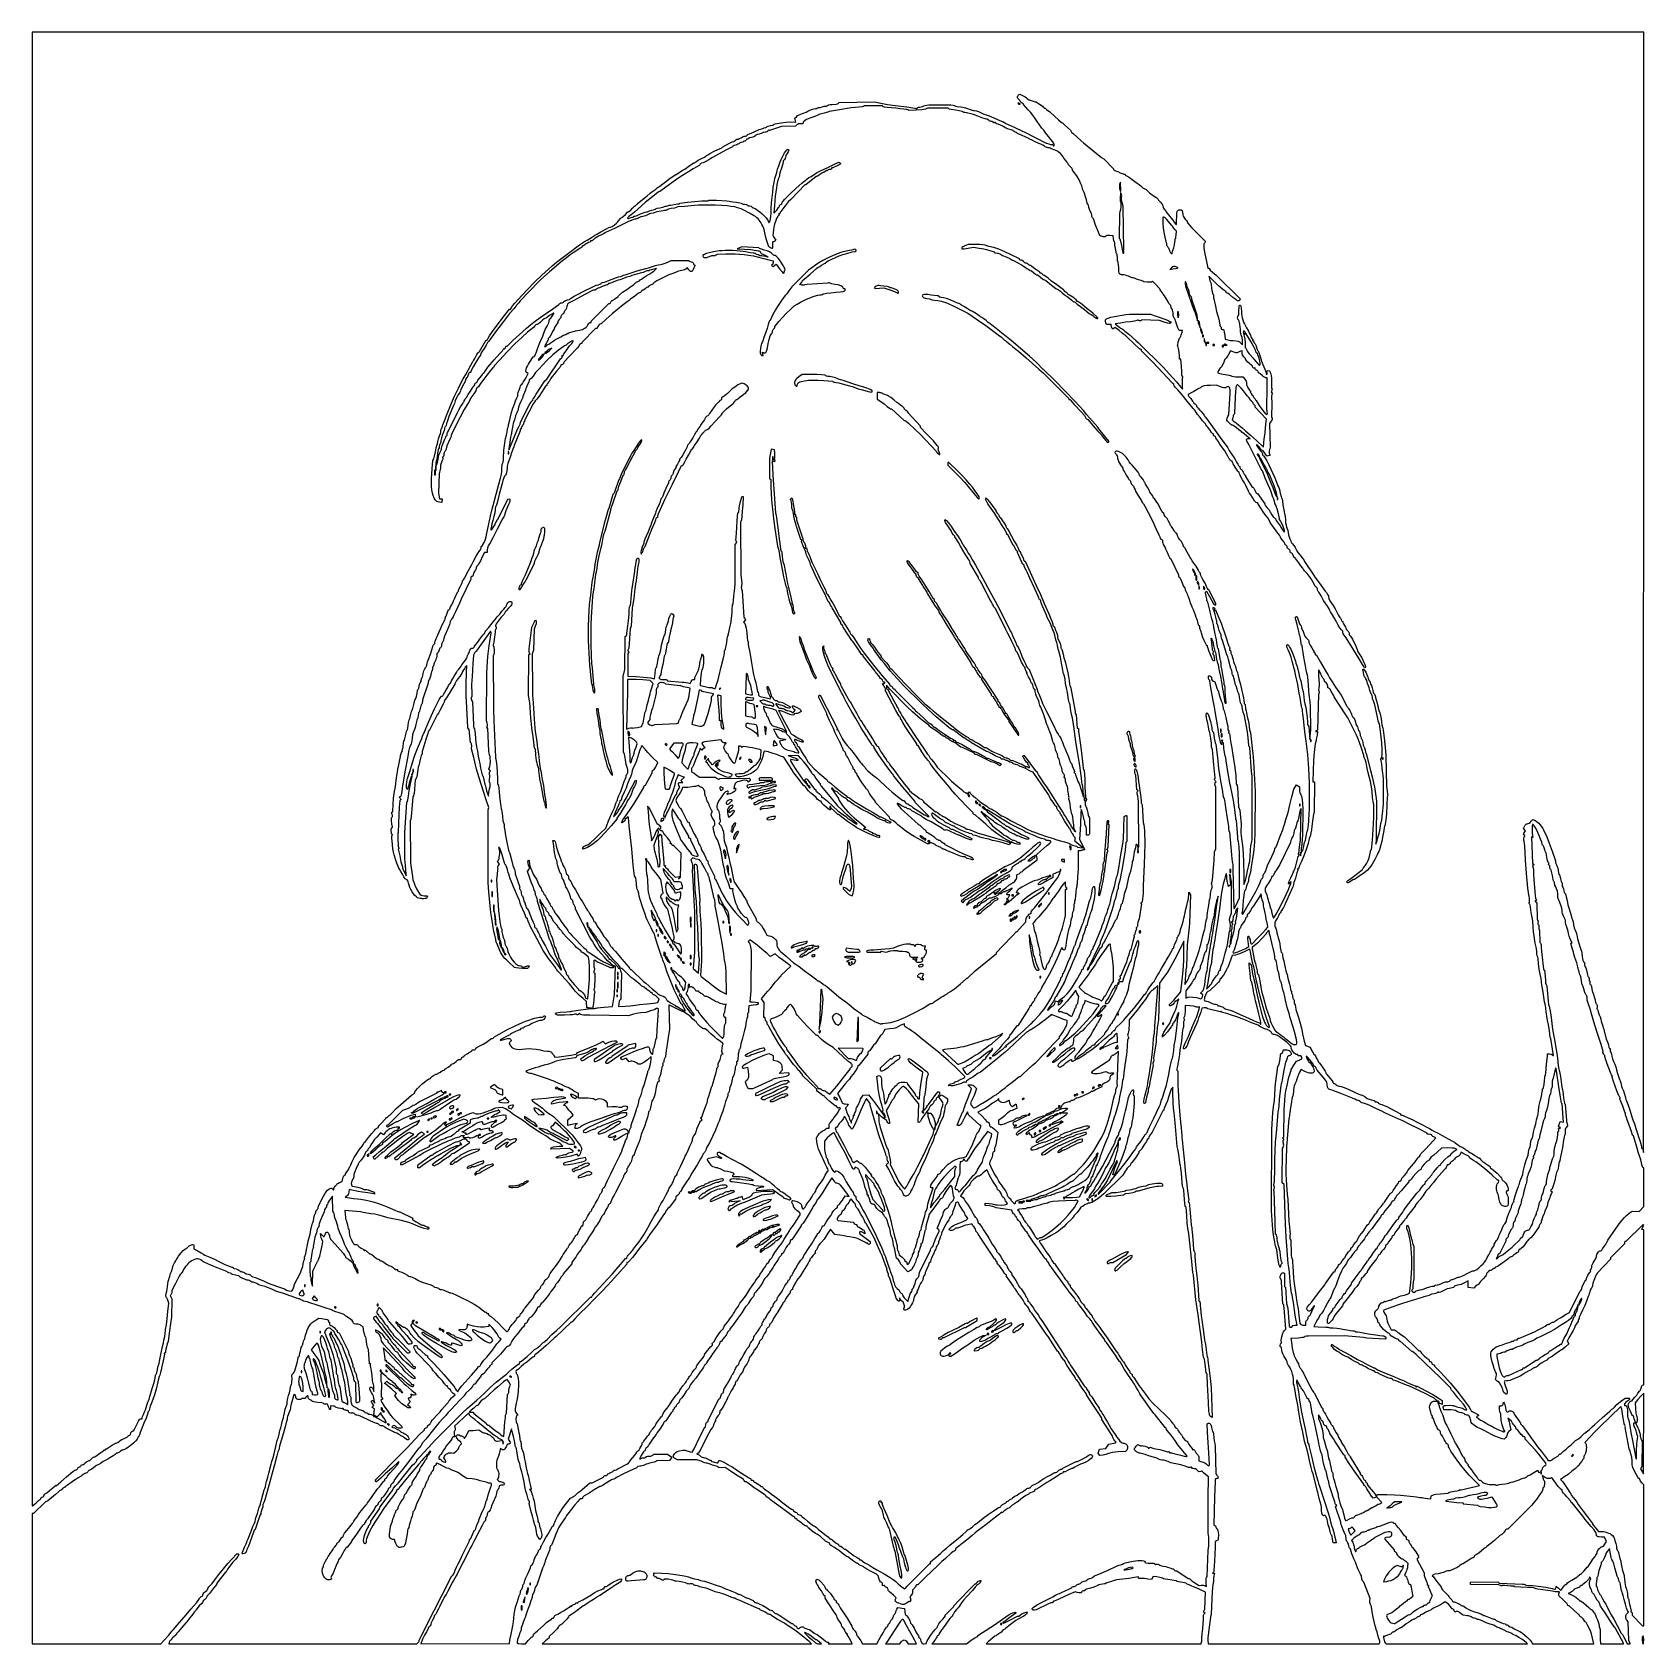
# Model space of a CAD drawing. Extents: x 49.4 to 149.4, y 52.5 to 152.5.
import ezdxf

# ---------------------------------------------------------------- set-up
doc = ezdxf.new("R2010")
doc.units = 0
doc.layers.add('LAYER_1', color=7, linetype='CONTINUOUS')

msp = doc.modelspace()

# ---------------------------------------------------------------- linework, layer by layer
at = {"layer": 'LAYER_1'}
for points in [[(49.44, 152.45), (49.44, 61.02), (49.47, 61.02), (49.55, 61.07), (49.69, 61.21), (49.84, 61.35), (49.89, 61.39), (49.93, 61.4), (49.94, 61.41), (49.96, 61.42), (49.97, 61.44), (49.97, 61.47), (49.98, 61.5), (50, 61.52), (50.03, 61.55), (50.07, 61.56), (50.11, 61.57), (50.14, 61.6), (50.16, 61.62), (50.17, 61.65), (50.18, 61.68), (50.22, 61.73), (50.27, 61.78), (50.34, 61.83), (50.52, 61.97), (50.72, 62.14), (50.87, 62.26), (50.92, 62.29), (50.93, 62.29), (50.93, 62.29), (50.93, 62.25), (51.22, 62.51), (51.56, 62.82), (51.97, 63.15), (52.09, 63.22), (52.14, 63.24), (52.17, 63.24), (52.19, 63.24), (52.22, 63.26), (52.24, 63.29), (52.26, 63.32), (52.27, 63.36), (52.3, 63.39), (52.33, 63.41), (52.36, 63.42), (52.39, 63.43), (52.42, 63.44), (52.44, 63.47), (52.46, 63.49), (52.47, 63.52), (52.5, 63.55), (52.54, 63.56), (52.58, 63.57), (52.64, 63.58), (52.66, 63.59), (52.67, 63.61), (52.68, 63.63), (52.71, 63.66), (52.81, 63.74), (52.93, 63.8), (52.98, 63.82), (53.01, 63.83), (53.06, 63.86), (53.12, 63.94), (53.16, 63.98), (53.2, 64.02), (53.24, 64.04), (53.28, 64.05), (53.33, 64.06), (53.39, 64.1), (53.47, 64.15), (53.55, 64.22), (53.7, 64.33), (53.76, 64.37), (53.8, 64.38), (53.83, 64.39), (53.85, 64.4), (53.86, 64.42), (53.87, 64.43), (53.87, 64.45), (53.88, 64.46), (53.9, 64.46), (53.92, 64.46), (53.94, 64.45), (53.95, 64.45), (53.96, 64.46), (53.96, 64.48), (53.97, 64.5), (53.99, 64.53), (54.02, 64.55), (54.05, 64.56), (54.18, 64.63), (54.36, 64.75), (54.54, 64.87), (54.61, 64.9), (54.66, 64.91), (54.7, 64.92), (54.75, 64.95), (54.86, 65.03), (54.96, 65.11), (54.99, 65.14), (55.02, 65.14), (55.05, 65.15), (55.1, 65.17), (55.23, 65.23), (55.35, 65.3), (55.39, 65.33), (55.41, 65.35), (55.41, 65.37), (55.43, 65.38), (55.48, 65.39), (55.51, 65.4), (55.53, 65.42), (55.55, 65.45), (55.55, 65.48), (55.56, 65.52), (55.57, 65.57), (55.6, 65.6), (55.62, 65.63), (55.68, 65.66), (55.69, 65.66), (55.7, 65.65), (55.7, 65.64), (55.72, 65.66), (55.77, 65.73), (55.94, 66.07), (56.03, 66.26), (56.09, 66.37), (56.12, 66.4), (56.14, 66.41), (56.2, 66.41), (56.23, 66.41), (56.25, 66.42), (56.27, 66.44), (56.27, 66.47), (56.29, 66.56), (56.34, 66.68), (56.42, 66.84), (56.47, 66.98), (56.52, 67.12), (56.56, 67.27), (56.61, 67.44), (56.66, 67.53), (56.7, 67.63), (56.75, 67.8), (56.88, 68.3), (56.94, 68.49), (56.99, 68.6), (57.03, 68.74), (57.07, 68.94), (57.1, 69.12), (57.12, 69.17), (57.14, 69.19), (57.15, 69.21), (57.17, 69.27), (57.21, 69.45), (57.24, 69.64), (57.26, 69.71), (57.28, 69.75), (57.3, 69.78), (57.32, 69.84), (57.35, 69.99), (57.42, 70.4), (57.53, 70.9), (57.58, 71.13), (57.62, 71.29), (57.66, 71.44), (57.69, 71.67), (57.72, 71.96), (57.77, 72.25), (57.81, 72.61), (57.86, 73.07), (57.91, 73.6), (57.88, 73.72), (57.84, 73.83), (57.82, 73.88), (57.79, 73.91), (57.77, 73.93), (57.75, 73.97), (57.74, 74.07), (57.76, 74.19), (57.8, 74.34), (57.82, 74.46), (57.84, 74.63), (57.85, 74.81), (57.88, 74.94), (57.91, 75.06), (57.95, 75.15), (57.99, 75.25), (58.01, 75.34), (58.03, 75.44), (58.08, 75.56), (58.13, 75.69), (58.14, 75.75), (58.15, 75.81), (58.16, 75.86), (58.18, 75.93), (58.22, 76.01), (58.27, 76.09), (58.35, 76.22), (58.39, 76.29), (58.43, 76.36), (58.53, 76.51), (58.66, 76.69), (58.8, 76.85), (58.92, 76.95), (58.95, 76.97), (58.96, 76.97), (58.97, 76.97), (58.98, 76.96), (59.01, 76.98), (59.12, 77.08), (59.19, 77.14), (59.26, 77.18), (59.32, 77.21), (59.38, 77.22), (59.47, 77.2), (59.47, 76.96), (59.67, 76.85), (59.93, 76.71), (60, 76.67), (60.06, 76.62), (60.15, 76.56), (60.26, 76.53), (60.37, 76.49), (60.46, 76.45), (60.6, 76.38), (60.75, 76.31), (60.94, 76.21), (61.4, 75.99), (61.67, 75.88), (61.77, 75.84), (61.82, 75.83), (61.88, 75.82), (61.91, 75.8), (61.92, 75.79), (61.94, 75.77), (61.98, 75.75), (62.09, 75.71), (62.21, 75.67), (62.26, 75.64), (62.29, 75.61), (62.32, 75.59), (62.36, 75.56), (62.41, 75.55), (62.45, 75.54), (62.5, 75.54), (62.55, 75.52), (62.59, 75.5), (62.62, 75.48), (62.65, 75.45), (62.71, 75.42), (62.77, 75.4), (62.84, 75.38), (62.96, 75.34), (62.99, 75.32), (63.01, 75.31), (63.02, 75.29), (63.05, 75.27), (63.14, 75.23), (63.3, 75.18), (63.49, 75.1), (63.83, 74.96), (64.09, 74.84), (64.67, 74.63), (65.1, 74.48), (65.15, 74.44), (65.23, 74.4), (65.37, 74.36), (65.55, 74.33), (65.61, 74.44), (65.66, 74.55), (65.69, 74.64), (65.7, 74.72), (65.9, 75.12), (66.08, 75.48), (66.18, 75.71), (66.23, 75.87), (66.26, 76.04), (66.29, 76.21), (66.31, 76.26), (66.33, 76.29), (66.34, 76.31), (66.35, 76.33), (66.34, 76.39), (66.34, 76.42), (66.34, 76.46), (66.35, 76.49), (66.37, 76.52), (66.39, 76.57), (66.42, 76.66), (66.47, 76.92), (66.52, 77.21), (66.57, 77.44), (66.68, 77.87), (66.76, 78.26), (66.81, 78.48), (66.84, 78.56), (66.85, 78.6), (66.89, 78.7), (66.92, 78.87), (66.96, 79.04), (66.98, 79.1), (67, 79.13), (67.02, 79.15), (67.03, 79.17), (67.05, 79.24), (67.05, 79.28), (67.07, 79.32), (67.09, 79.36), (67.12, 79.39), (67.15, 79.42), (67.17, 79.46), (67.19, 79.49), (67.19, 79.53), (67.21, 79.6), (67.25, 79.71), (67.52, 80.23), (67.6, 80.38), (67.69, 80.5), (67.77, 80.6), (67.85, 80.67), (67.93, 80.71), (68, 80.72), (68.03, 80.72), (68.06, 80.7), (68.08, 80.68), (68.1, 80.65), (68.13, 80.61), (68.14, 80.61), (68.14, 80.61), (68.15, 80.64), (68.15, 80.71), (68.18, 80.76), (68.25, 80.84), (68.32, 80.93), (68.35, 80.98), (68.36, 81), (68.4, 81.02), (68.51, 81.07), (68.68, 81.13), (68.71, 81.32), (68.73, 81.4), (68.75, 81.46), (68.78, 81.49), (68.81, 81.51), (68.83, 81.51), (68.86, 81.53), (68.87, 81.55), (68.88, 81.57), (68.89, 81.61), (68.92, 81.67), (69.02, 81.82), (69.12, 81.97), (69.16, 82.06), (69.17, 82.1), (69.21, 82.18), (69.3, 82.39), (69.43, 82.62), (69.54, 82.81), (69.74, 83.1), (69.92, 83.34), (70, 83.45), (70.02, 83.49), (70.03, 83.52), (70.04, 83.56), (70.06, 83.57), (70.08, 83.58), (70.1, 83.59), (70.13, 83.62), (70.19, 83.71), (70.24, 83.78), (70.31, 83.88), (70.51, 84.11), (70.68, 84.3), (70.73, 84.36), (70.75, 84.4), (70.76, 84.41), (70.78, 84.43), (70.86, 84.46), (70.92, 84.49), (70.94, 84.5), (70.93, 84.52), (70.93, 84.53), (70.94, 84.55), (70.98, 84.61), (71.05, 84.69), (71.14, 84.78), (71.31, 84.96), (71.36, 85.03), (71.38, 85.07), (71.39, 85.1), (71.41, 85.11), (71.42, 85.11), (71.47, 85.11), (71.75, 85.39), (72.03, 85.66), (72.31, 85.91), (72.81, 86.35), (72.98, 86.5), (73.04, 86.54), (73.08, 86.56), (73.11, 86.57), (73.14, 86.6), (73.17, 86.64), (73.19, 86.7), (73.25, 86.79), (73.36, 86.91), (73.49, 87.05), (73.63, 87.19), (73.78, 87.31), (73.92, 87.42), (74.03, 87.49), (74.07, 87.51), (74.1, 87.52), (74.15, 87.53), (74.16, 87.55), (74.17, 87.56), (74.18, 87.59), (74.22, 87.63), (74.34, 87.71), (74.49, 87.79), (74.54, 87.81), (74.59, 87.82), (74.63, 87.84), (74.64, 87.85), (74.65, 87.86), (74.65, 87.88), (74.67, 87.89), (74.72, 87.9), (74.77, 87.92), (74.79, 87.93), (74.79, 87.95), (74.8, 87.97), (74.83, 87.99), (74.91, 88.02), (75, 88.05), (75.02, 88.07), (75.03, 88.09), (75.05, 88.12), (75.1, 88.15), (75.25, 88.24), (75.33, 88.29), (75.39, 88.33), (75.43, 88.36), (75.44, 88.38), (75.44, 88.39), (75.43, 88.41), (75.43, 88.42), (75.44, 88.43), (75.46, 88.43), (75.53, 88.44), (75.58, 88.46), (75.65, 88.5), (75.74, 88.58), (75.83, 88.66), (75.9, 88.7), (75.95, 88.72), (76.02, 88.72), (76.05, 88.73), (76.07, 88.74), (76.09, 88.77), (76.09, 88.79), (76.1, 88.82), (76.11, 88.85), (76.13, 88.86), (76.16, 88.87), (76.21, 88.88), (76.23, 88.89), (76.24, 88.91), (76.25, 88.93), (76.29, 88.97), (76.43, 89.07), (76.58, 89.16), (76.63, 89.19), (76.67, 89.2), (76.7, 89.22), (76.72, 89.25), (76.72, 89.27), (76.74, 89.29), (76.77, 89.3), (76.81, 89.3), (76.85, 89.3), (76.89, 89.32), (76.92, 89.34), (76.94, 89.36), (76.98, 89.41), (77.06, 89.47), (77.43, 89.67), (77.63, 89.79), (77.79, 89.9), (77.9, 89.99), (77.95, 90.01), (77.99, 90.02), (78.04, 90.03), (78.06, 90.05), (78.07, 90.06), (78.09, 90.1), (78.42, 90.29), (78.9, 90.55), (79.41, 90.8), (79.87, 91), (80.06, 91.08), (80.2, 91.13), (80.55, 91.25), (80.62, 91.28), (80.72, 91.3), (80.82, 91.32), (80.92, 91.33), (81.09, 91.34), (81.14, 91.36), (81.17, 91.38), (81.2, 91.41), (81.24, 91.41), (81.27, 91.39), (81.28, 91.38), (81.29, 91.35), (81.28, 91.31), (81.26, 91.28), (81.19, 91.2), (81.1, 91.15), (81.05, 91.13), (81.01, 91.13), (80.95, 91.12), (80.86, 91.1), (80.66, 91.03), (80.45, 90.94), (80.38, 90.9), (80.32, 90.86), (80.28, 90.84), (80.23, 90.81), (80.1, 90.77), (79.98, 90.73), (79.95, 90.71), (79.94, 90.69), (79.93, 90.67), (79.91, 90.66), (79.84, 90.65), (79.77, 90.63), (79.75, 90.62), (79.75, 90.6), (79.74, 90.58), (79.73, 90.56), (79.71, 90.55), (79.69, 90.55), (79.64, 90.54), (79.57, 90.51), (79.38, 90.43), (79.19, 90.33), (79.13, 90.29), (79.1, 90.26), (79.07, 90.24), (79, 90.19), (78.8, 90.09), (78.52, 89.95), (78.49, 89.92), (78.5, 89.9), (78.53, 89.9), (78.57, 89.9), (78.7, 89.95), (78.86, 90), (78.94, 90.02), (79, 90.02), (79.05, 90.02), (79.1, 90), (79.13, 89.97), (79.15, 89.94), (79.16, 89.91), (79.16, 89.87), (79.14, 89.84), (79.11, 89.81), (79.03, 89.75), (79.08, 89.63), (79.14, 89.54), (79.2, 89.46), (79.29, 89.41), (79.39, 89.37), (79.52, 89.35), (79.67, 89.34), (79.85, 89.35), (80.06, 89.37), (80.3, 89.4), (80.46, 89.38), (80.72, 89.35), (80.97, 89.3), (81.1, 89.27), (81.2, 89.25), (81.39, 89.23), (81.49, 89.22), (81.57, 89.21), (81.63, 89.19), (81.66, 89.16), (81.7, 89.09), (81.78, 88.99), (81.88, 88.86), (82.15, 88.88), (82.58, 88.93), (82.88, 88.97), (83.08, 89.01), (83.19, 89.05), (83.24, 89.09), (83.25, 89.1), (83.25, 89.11), (83.23, 89.11), (83.24, 89.12), (83.38, 89.18), (84.05, 89.46), (84.44, 89.63), (84.72, 89.77), (84.85, 89.84), (85.02, 89.68), (85.23, 89.78), (85.41, 89.84), (85.56, 89.87), (85.62, 89.87), (85.67, 89.86), (85.7, 89.85), (85.71, 89.82), (85.71, 89.76), (85.34, 89.57), (84.87, 89.34), (84.39, 89.08), (83.97, 88.85), (83.72, 88.69), (83.63, 88.64), (83.57, 88.63), (83.54, 88.63), (83.52, 88.65), (83.5, 88.67), (83.48, 88.7), (83.48, 88.72), (83.49, 88.75), (83.51, 88.78), (83.56, 88.82), (83.73, 88.93), (84.03, 89.1), (84.19, 89.19), (84.27, 89.25), (84.31, 89.28), (84.38, 89.31), (84.44, 89.35), (84.45, 89.37), (84.46, 89.39), (84.45, 89.4), (84.41, 89.4), (84.29, 89.37), (84.15, 89.3), (84.03, 89.22), (83.89, 89.15), (83.66, 89.07), (83.43, 88.99), (83.34, 88.97), (83.28, 88.96), (83.25, 88.96), (83.23, 88.94), (83.22, 88.92), (83.21, 88.89), (83.21, 88.87), (83.19, 88.85), (83.17, 88.83), (83.13, 88.82), (82.98, 88.79), (82.73, 88.75), (82.41, 88.7), (82.14, 88.65), (81.95, 88.61), (81.85, 88.57), (81.7, 88.51), (81.47, 88.43), (81.21, 88.35), (81, 88.29), (80.83, 88.24), (80.66, 88.19), (80.28, 88.06), (80.07, 87.98), (80.16, 87.92), (80.24, 87.88), (80.32, 87.86), (80.4, 87.86), (81.45, 87.52), (81.61, 87.45), (81.72, 87.4), (81.79, 87.38), (81.88, 87.35), (82.06, 87.27), (82.26, 87.18), (82.45, 87.08), (82.59, 87.02), (82.68, 86.99), (82.75, 86.97), (82.82, 86.92), (82.94, 86.84), (83.12, 86.73), (83.33, 86.62), (83.32, 86.34), (83.74, 86.34), (83.92, 86.34), (84.08, 86.32), (84.2, 86.3), (84.28, 86.28), (84.4, 86.21), (84.54, 86.26), (84.64, 86.28), (84.75, 86.27), (84.85, 86.25), (84.94, 86.21), (85.02, 86.15), (85.08, 86.07), (85.12, 85.99), (85.13, 85.89), (85.13, 85.78), (85.43, 85.79), (85.69, 85.79), (85.89, 85.76), (85.95, 85.75), (86, 85.75), (86.04, 85.76), (86.07, 85.78), (86.09, 85.81), (86.13, 85.82), (86.21, 85.83), (86.3, 85.82), (86.34, 85.81), (86.36, 85.79), (86.37, 85.75), (86.38, 85.71), (86.37, 85.67), (86.35, 85.63), (86.33, 85.6), (86.3, 85.57), (86.26, 85.55), (86.22, 85.55), (86.17, 85.54), (86.09, 85.52), (85.92, 85.45), (85.73, 85.38), (85.55, 85.34), (85.4, 85.3), (85.25, 85.24), (85.13, 85.19), (85.05, 85.16), (84.98, 85.15), (84.9, 85.12), (84.73, 85.05), (84.42, 84.95), (84.11, 84.85), (83.94, 84.78), (83.71, 84.68), (83.58, 84.61), (83.47, 84.53), (83.42, 84.5), (83.37, 84.47), (83.31, 84.44), (83.26, 84.43), (83.14, 84.42), (83.13, 84.53), (83.14, 84.57), (83.15, 84.62), (83.17, 84.66), (83.2, 84.69), (83.28, 84.74), (83.13, 84.71), (82.82, 84.65), (82.68, 84.62), (82.68, 84.96), (83, 85.25), (82.93, 85.37), (82.86, 85.46), (82.83, 85.49), (82.81, 85.5), (82.79, 85.52), (82.75, 85.56), (82.66, 85.69), (82.6, 85.77), (82.56, 85.82), (82.51, 85.86), (82.49, 85.86), (82.47, 85.85), (82.45, 85.85), (82.44, 85.86), (82.44, 85.88), (82.45, 85.91), (82.48, 85.94), (82.51, 85.96), (82.56, 85.99), (82.65, 86.04), (82.67, 86.06), (82.68, 86.08), (82.66, 86.08), (82.59, 86.09), (82.38, 86.07), (82.14, 86.04), (81.95, 86.01), (81.77, 85.95), (81.67, 85.93), (81.67, 86), (81.68, 86.04), (81.71, 86.08), (81.75, 86.12), (81.81, 86.16), (81.89, 86.19), (81.98, 86.22), (82.22, 86.27), (82.56, 86.33), (82.42, 86.37), (82.31, 86.39), (82.13, 86.38), (81.82, 86.35), (81.33, 86.3), (80.81, 86.25), (80.55, 86.23), (80.44, 86.21), (80.45, 86.19), (80.48, 86.15), (80.62, 86.05), (80.87, 85.86), (81.1, 85.68), (81.24, 85.57), (81.34, 85.48), (81.44, 85.4), (81.6, 85.3), (81.79, 85.18), (82.94, 84.03), (83.14, 83.79), (83.33, 83.54), (83.46, 83.35), (83.5, 83.27), (83.52, 83.2), (83.53, 83.15), (83.52, 83.11), (83.49, 83.02), (83.47, 82.94), (83.45, 82.86), (83.4, 82.78), (83.34, 82.71), (83.26, 82.83), (82.86, 82.72), (82.56, 82.65), (82.26, 82.61), (82.04, 82.59), (81.98, 82.6), (81.96, 82.61), (81.96, 82.62), (81.98, 82.64), (82.02, 82.67), (82.17, 82.73), (82.34, 82.78), (82.42, 82.8), (82.49, 82.81), (82.59, 82.82), (82.62, 82.84), (82.63, 82.85), (82.65, 82.87), (82.69, 82.9), (82.75, 82.92), (82.82, 82.93), (82.95, 82.96), (82.99, 82.98), (83.01, 83), (83.01, 83.02), (82.99, 83.04), (82.9, 83.11), (82.79, 83.19), (81.62, 83.15), (81.64, 83.21), (81.65, 83.23), (81.68, 83.25), (81.79, 83.29), (81.95, 83.32), (82.15, 83.33), (82.36, 83.34), (82.27, 83.43), (82.2, 83.5), (82.16, 83.52), (82.14, 83.53), (82.09, 83.54), (82.01, 83.57), (81.8, 83.66), (81.59, 83.77), (81.45, 83.86), (81.31, 83.97), (81.09, 84.1), (80.75, 84.31), (80.31, 84.62), (79.86, 84.94), (79.49, 85.18), (79.25, 85.34), (79.1, 85.46), (78.97, 85.54), (78.82, 85.64), (78.63, 85.74), (78.38, 85.71), (78.19, 85.68), (78.12, 85.66), (78.09, 85.64), (77.98, 85.59), (77.8, 85.52), (77.58, 85.45), (77.41, 85.38), (77.27, 85.33), (77.14, 85.31), (77.01, 85.32), (76.95, 85.34), (76.9, 85.36), (76.81, 85.41), (76.58, 85.33), (76.3, 85.22), (75.95, 85.06), (75.62, 84.89), (75.41, 84.77), (75.3, 84.71), (75.25, 84.69), (75.21, 84.68), (75.18, 84.68), (75.15, 84.67), (75.13, 84.65), (75.13, 84.62), (75.13, 84.57), (75.02, 84.68), (75.14, 84.83), (75.08, 84.83), (75.04, 84.81), (74.97, 84.75), (74.78, 84.57), (74.65, 84.46), (74.49, 84.33), (74.31, 84.2), (74.14, 84.08), (73.76, 83.85), (73.69, 83.78), (73.34, 83.5), (72.97, 83.22), (72.51, 82.85), (72.41, 82.78), (72.36, 82.76), (72.33, 82.75), (72.3, 82.72), (72.24, 82.64), (72.21, 82.58), (72.16, 82.54), (72.11, 82.5), (72.07, 82.49), (72.02, 82.48), (71.99, 82.49), (71.96, 82.52), (71.95, 82.57), (71.95, 82.61), (72.3, 82.89), (72.76, 83.26), (73.15, 83.6), (73.4, 83.81), (73.63, 83.98), (73.79, 84.1), (73.59, 84.2), (73.38, 84.05), (73.24, 83.92), (73.16, 83.85), (73.13, 83.83), (73.08, 83.82), (73.03, 83.81), (73, 83.78), (72.92, 83.69), (72.72, 83.54), (72.34, 83.24), (71.93, 82.93), (71.85, 82.87), (71.81, 82.85), (71.76, 82.83), (71.67, 82.76), (71.6, 82.7), (71.58, 82.68), (71.57, 82.69), (71.56, 82.69), (71.55, 82.69), (71.49, 82.64), (71.43, 82.59), (71.37, 82.57), (71.35, 82.57), (71.34, 82.58), (71.34, 82.61), (71.35, 82.64), (71.38, 82.69), (71.4, 82.71), (71.46, 82.75), (71.56, 82.84), (71.7, 82.97), (71.85, 83.09), (72.12, 83.3), (72.37, 83.5), (72.43, 83.55), (73.12, 84.08), (73.03, 84.1), (72.95, 84.12), (72.9, 84.16), (72.87, 84.17), (72.82, 84.16), (72.76, 84.14), (72.68, 84.09), (72.45, 83.94), (72.12, 83.7), (71.63, 83.32), (71.49, 83.2), (71.37, 83.08), (71.26, 82.99), (71.21, 82.95), (71.12, 82.89), (70.94, 82.73), (70.69, 82.51), (70.6, 82.66), (70.76, 82.8), (70.99, 83), (71.07, 83.07), (71.42, 83.36), (71.7, 83.59), (71.87, 83.73), (71.95, 83.8), (72.1, 83.91), (72.78, 84.36), (73.21, 84.63), (73.25, 84.63), (73.28, 84.65), (73.31, 84.68), (73.4, 84.78), (73.46, 84.88), (73.48, 84.91), (73.47, 84.92), (73.45, 84.92), (73.05, 84.73), (72.56, 84.48), (72.34, 84.36), (72.14, 84.24), (71.95, 84.12), (71.78, 83.99), (71.63, 83.87), (71.49, 83.74), (71.32, 83.61), (71.26, 83.57), (71.22, 83.55), (71.2, 83.54), (71.18, 83.53), (71.17, 83.51), (71.17, 83.49), (71.17, 83.46), (71.16, 83.44), (71.13, 83.41), (71.1, 83.4), (71.02, 83.35), (70.94, 83.29), (70.74, 83.1), (70.58, 82.96), (70.47, 82.88), (70.44, 82.87), (70.41, 82.86), (70.41, 82.87), (70.41, 82.88), (70.43, 82.92), (70.52, 83.04), (70.67, 83.18), (70.85, 83.34), (71.05, 83.52), (71.33, 83.78), (71.67, 84.11), (71.72, 84.08), (71.73, 84.07), (71.75, 84.08), (71.76, 84.1), (71.76, 84.12), (71.77, 84.16), (71.8, 84.2), (71.9, 84.27), (71.96, 84.3), (72.02, 84.32), (72.07, 84.33), (72.1, 84.32), (72.12, 84.32), (72.13, 84.32), (72.14, 84.34), (72.15, 84.37), (72.16, 84.42), (72.18, 84.44), (72.19, 84.44), (72.23, 84.45), (72.24, 84.47), (72.24, 84.49), (72.24, 84.5), (72.23, 84.51), (72.18, 84.52), (72.1, 84.52), (72.02, 84.51), (71.81, 84.47), (71.72, 84.43), (71.63, 84.4), (71.54, 84.34), (71.46, 84.28), (71.39, 84.22), (71.34, 84.17), (71.25, 84.04), (71.06, 84.15), (70.83, 83.9), (70.67, 83.72), (70.55, 83.56), (70.45, 83.41), (70.39, 83.28), (70.35, 83.22), (70.33, 83.2), (70.31, 83.19), (70.3, 83.19), (70.28, 83.17), (70.27, 83.12), (70.27, 83.09), (70.25, 83.06), (70.23, 83.03), (70.2, 83.02), (70.17, 83), (70.15, 82.97), (70.12, 82.93), (70.11, 82.89), (70.06, 82.78), (70, 82.67), (69.81, 82.43), (69.74, 82.33), (69.67, 82.21), (69.54, 81.94), (69.44, 81.69), (69.41, 81.58), (69.4, 81.5), (69.39, 81.43), (69.37, 81.36), (69.35, 81.3), (69.32, 81.26), (69.29, 81.21), (69.27, 81.15), (69.25, 81.09), (69.24, 81.02), (69.25, 80.96), (69.26, 80.91), (69.28, 80.87), (69.31, 80.85), (69.65, 80.78), (69.85, 80.73), (69.92, 80.71), (69.96, 80.69), (69.98, 80.67), (70.03, 80.65), (70.14, 80.64), (70.2, 80.64), (70.28, 80.62), (70.44, 80.57), (70.63, 80.5), (70.66, 80.47), (70.68, 80.42), (70.69, 80.37), (70.68, 80.36), (70.67, 80.37), (70.53, 80.4), (70.27, 80.43), (69.94, 80.47), (69.67, 80.52), (69.27, 80.61), (69.12, 80.64), (69.09, 80.47), (69.07, 80.4), (69.04, 80.33), (69, 80.27), (68.96, 80.23), (68.86, 80.17), (68.98, 80.14), (69.14, 80.12), (69.38, 80.09), (69.63, 80.07), (69.84, 80.04), (70.17, 79.99), (70.35, 79.95), (70.59, 79.88), (70.86, 79.79), (71.16, 79.69), (71.47, 79.57), (71.94, 79.36), (72.12, 79.28), (72.22, 79.25), (72.25, 79.25), (73.06, 78.86), (73.04, 78.81), (73.03, 78.8), (73.05, 78.78), (73.09, 78.74), (73.17, 78.69), (73.27, 78.64), (73.46, 78.54), (73.52, 78.5), (73.54, 78.47), (73.55, 78.45), (73.56, 78.45), (73.57, 78.45), (73.59, 78.45), (73.62, 78.46), (73.67, 78.44), (73.74, 78.42), (73.81, 78.38), (73.93, 78.32), (73.96, 78.31), (73.97, 78.31), (73.98, 78.32), (73.99, 78.32), (74.03, 78.29), (74.05, 78.27), (74.06, 78.24), (74.06, 78.21), (74.04, 78.19), (74.01, 78.18), (73.95, 78.18), (73.76, 78.22), (73.51, 78.31), (73.23, 78.43), (73.03, 78.51), (72.81, 78.59), (72.59, 78.65), (72.36, 78.71), (71.5, 78.89), (71.38, 78.92), (71.18, 78.99), (70.95, 79.05), (70.71, 79.11), (70.46, 79.14), (69.98, 79.22), (69.81, 79.25), (69.57, 79.27), (69.07, 79.32), (68.85, 79.34), (68.86, 79.11), (68.88, 78.91), (68.89, 78.82), (68.92, 78.75), (68.96, 78.6), (69, 78.45), (69.02, 78.31), (69.05, 78.23), (69.08, 78.16), (69.1, 78.07), (69.12, 77.95), (69.13, 77.82), (69.15, 77.74), (69.16, 77.72), (69.17, 77.71), (69.18, 77.69), (69.2, 77.65), (69.26, 77.53), (69.32, 77.38), (69.35, 77.33), (69.37, 77.29), (69.41, 77.26), (69.44, 77.24), (69.53, 77.23), (69.57, 77.22), (69.61, 77.2), (69.64, 77.18), (69.66, 77.15), (69.69, 77.12), (69.73, 77.08), (69.79, 77.04), (69.86, 77.01), (69.98, 76.94), (70.02, 76.91), (70.03, 76.89), (70.03, 76.87), (70.04, 76.86), (70.06, 76.86), (70.08, 76.87), (70.11, 76.87), (70.15, 76.85), (70.19, 76.82), (70.24, 76.77), (70.34, 76.69), (70.38, 76.66), (70.41, 76.65), (70.45, 76.64), (70.51, 76.6), (70.66, 76.48), (70.81, 76.36), (70.88, 76.33), (70.92, 76.31), (70.97, 76.3), (70.99, 76.28), (70.99, 76.26), (71, 76.25), (71.02, 76.23), (71.05, 76.22), (71.09, 76.22), (71.14, 76.21), (71.2, 76.18), (71.27, 76.13), (71.34, 76.08), (71.42, 76.02), (71.5, 75.97), (71.58, 75.92), (71.64, 75.9), (71.71, 75.88), (71.78, 75.84), (71.84, 75.8), (71.9, 75.75), (71.99, 75.68), (72.03, 75.67), (72.06, 75.67), (72.07, 75.67), (72.09, 75.67), (72.1, 75.66), (72.1, 75.64), (72.11, 75.62), (72.14, 75.6), (72.18, 75.58), (72.23, 75.56), (72.37, 75.51), (72.55, 75.43), (72.69, 75.35), (72.74, 75.32), (72.76, 75.29), (72.78, 75.28), (72.8, 75.27), (72.87, 75.25), (72.92, 75.24), (73.01, 75.21), (73.21, 75.11), (73.41, 75), (73.64, 74.9), (73.9, 74.8), (74.18, 74.72), (74.31, 74.67), (74.34, 74.65), (74.36, 74.63), (74.37, 74.61), (74.41, 74.59), (74.53, 74.56), (74.65, 74.52), (74.68, 74.5), (74.7, 74.48), (74.7, 74.46), (74.73, 74.45), (74.76, 74.44), (74.8, 74.44), (74.86, 74.43), (74.94, 74.41), (75.12, 74.34), (75.27, 74.27), (75.35, 74.24), (75.41, 74.23), (75.5, 74.2), (75.77, 74.09), (76.11, 73.93), (76.45, 73.75), (76.86, 73.52), (77.04, 73.42), (77.15, 73.34), (77.44, 73.11), (77.53, 73.06), (77.58, 73.04), (77.61, 73.03), (77.63, 73.01), (77.63, 72.99), (77.64, 72.98), (77.65, 72.96), (77.67, 72.95), (77.7, 72.95), (77.73, 72.94), (77.75, 72.93), (77.76, 72.91), (77.76, 72.89), (77.76, 72.86), (77.78, 72.84), (77.8, 72.83), (77.83, 72.81), (77.87, 72.79), (77.94, 72.74), (78.13, 72.58), (78.37, 72.35), (78.62, 72.08), (78.72, 71.97), (78.81, 71.89), (78.88, 71.84), (78.9, 71.83), (78.92, 71.83), (78.95, 71.85), (78.98, 71.89), (79.05, 72), (79.09, 72.07), (79.15, 72.16), (79.22, 72.26), (79.3, 72.34), (79.45, 72.51), (79.5, 72.59), (79.53, 72.65), (79.54, 72.69), (79.57, 72.72), (79.6, 72.74), (79.63, 72.75), (79.65, 72.76), (79.68, 72.78), (79.71, 72.81), (79.72, 72.85), (79.75, 72.92), (79.77, 72.94), (79.79, 72.95), (79.81, 72.96), (79.83, 72.98), (79.88, 73.07), (79.94, 73.17), (79.99, 73.25), (80.03, 73.31), (80.56, 73.97), (80.56, 74.01), (80.59, 74.06), (80.65, 74.15), (80.74, 74.26), (80.86, 74.4), (80.96, 74.51), (80.99, 74.56), (81, 74.6), (81, 74.63), (81.02, 74.67), (81.06, 74.7), (81.09, 74.73), (81.13, 74.75), (81.17, 74.8), (81.2, 74.85), (81.22, 74.9), (81.24, 74.95), (81.28, 75.01), (81.33, 75.08), (81.39, 75.13), (81.49, 75.23), (81.52, 75.27), (81.53, 75.3), (81.54, 75.34), (81.59, 75.43), (81.75, 75.65), (81.97, 75.94), (82.16, 76.21), (82.29, 76.42), (82.33, 76.49), (82.34, 76.53), (82.39, 76.61), (82.49, 76.75), (82.59, 76.89), (82.62, 76.95), (82.63, 76.98), (82.65, 77.02), (82.66, 77.03), (82.68, 77.03), (82.7, 77.04), (82.71, 77.05), (82.72, 77.08), (82.73, 77.1), (82.74, 77.14), (82.77, 77.19), (82.86, 77.31), (82.92, 77.38), (82.98, 77.46), (83.04, 77.56), (83.09, 77.65), (83.13, 77.73), (83.18, 77.79), (83.22, 77.84), (83.25, 77.85), (83.29, 77.86), (83.3, 77.87), (83.29, 77.88), (83.29, 77.91), (83.31, 77.95), (83.38, 78.09), (83.46, 78.23), (83.49, 78.28), (83.5, 78.32), (83.5, 78.34), (83.52, 78.36), (83.54, 78.38), (83.57, 78.38), (83.6, 78.39), (83.62, 78.42), (83.64, 78.46), (83.64, 78.53), (83.65, 78.58), (83.66, 78.63), (83.68, 78.66), (83.7, 78.67), (83.74, 78.69), (83.79, 78.76), (83.84, 78.85), (83.9, 78.96), (84.02, 79.18), (84.07, 79.25), (84.1, 79.28), (84.13, 79.3), (84.15, 79.32), (84.17, 79.36), (84.17, 79.4), (84.18, 79.46), (84.2, 79.48), (84.21, 79.49), (84.24, 79.5), (84.26, 79.53), (84.31, 79.63), (84.39, 79.8), (84.51, 80), (84.61, 80.17), (84.64, 80.24), (84.65, 80.28), (84.66, 80.31), (84.67, 80.34), (84.72, 80.4), (84.75, 80.43), (84.78, 80.48), (84.8, 80.54), (84.82, 80.6), (84.84, 80.66), (84.86, 80.71), (84.89, 80.75), (84.92, 80.77), (84.97, 80.8), (84.98, 80.82), (84.99, 80.85), (85.04, 80.97), (85.14, 81.2), (85.27, 81.46), (85.37, 81.65), (85.54, 82.01), (85.73, 82.43), (85.9, 82.76), (86.02, 83.02), (86.08, 83.16), (86.11, 83.26), (86.21, 83.54), (86.26, 83.68), (86.31, 83.77), (86.34, 83.82), (86.36, 83.88), (86.4, 84.06), (86.41, 84.13), (86.26, 84.07), (86.12, 84), (85.98, 83.91), (85.78, 83.79), (85.65, 83.72), (85.61, 83.71), (85.58, 83.7), (85.56, 83.71), (85.54, 83.72), (85.53, 83.75), (85.54, 83.78), (85.56, 83.82), (85.59, 83.86), (85.65, 83.93), (85.66, 83.96), (85.66, 83.97), (85.64, 83.98), (85.62, 83.97), (85.53, 83.93), (85.41, 83.88), (85.32, 83.87), (85.28, 83.87), (85.25, 83.88), (85.23, 83.9), (85.21, 83.93), (85.21, 83.95), (85.22, 83.97), (85.27, 84.01), (85.35, 84.07), (85.49, 84.13), (85.94, 84.33), (86.15, 84.41), (86.19, 84.41), (86.23, 84.41), (86.31, 84.36), (86.39, 84.29), (86.42, 84.25), (86.44, 84.2), (86.47, 84.13), (86.48, 84.23), (86.5, 84.32), (86.55, 84.41), (86.59, 84.49), (86.6, 84.52), (86.6, 84.54), (86.59, 84.57), (86.6, 84.62), (86.65, 84.76), (86.82, 85.22), (86.9, 85.46), (86.94, 85.6), (86.96, 85.69), (87, 85.77), (87.04, 85.9), (87.08, 86.07), (87.11, 86.24), (87.13, 86.3), (87.15, 86.34), (87.19, 86.42), (87.24, 86.58), (87.29, 86.74), (87.32, 86.87), (87.36, 86.99), (87.39, 87.06), (87.65, 87.93), (87.65, 87.98), (87.67, 88.02), (87.69, 88.05), (87.71, 88.08), (87.73, 88.14), (87.78, 88.33), (87.82, 88.55), (87.84, 88.75), (87.85, 88.89), (87.63, 88.69), (87.55, 88.62), (87.46, 88.56), (87.36, 88.51), (87.27, 88.46), (87.19, 88.43), (87.12, 88.42), (87.06, 88.42), (87.04, 88.42), (87.03, 88.44), (87, 88.47), (86.95, 88.5), (86.82, 88.56), (86.68, 88.6), (86.62, 88.61), (86.58, 88.6), (86.48, 88.57), (86.3, 88.79), (86.06, 88.68), (86.01, 88.74), (85.96, 88.79), (85.96, 88.81), (85.96, 88.83), (85.97, 88.85), (85.99, 88.86), (86.06, 88.89), (86.21, 88.95), (86.41, 89.04), (86.87, 89.25), (87.05, 89.32), (87.17, 89.35), (87.26, 89.37), (87.38, 89.42), (87.46, 89.46), (87.54, 89.48), (87.6, 89.49), (87.66, 89.49), (87.7, 89.47), (87.73, 89.44), (87.74, 89.39), (87.74, 89.33), (87.74, 89.3), (87.76, 89.25), (87.81, 89.15), (87.88, 89.07), (87.91, 89.04), (87.93, 89.04), (87.95, 89.06), (87.96, 89.11), (87.97, 89.23), (87.98, 89.35), (88, 89.39), (88.02, 89.42), (88.04, 89.45), (88.06, 89.52), (88.09, 89.72), (88.13, 89.92), (88.15, 89.99), (88.17, 90.02), (88.2, 90.05), (88.23, 90.55), (88.28, 91.45), (88.31, 91.84), (88.26, 91.87), (88.24, 91.87), (88.19, 91.87), (88.08, 91.82), (87.97, 91.77), (87.87, 91.75), (87.8, 91.74), (87.74, 91.7), (87.71, 91.68), (87.65, 91.66), (87.58, 91.64), (87.51, 91.63), (87.2, 91.6), (86.95, 91.57), (86.76, 91.53), (86.62, 91.48), (86.45, 91.41), (84.05, 91.46), (83.76, 91.47), (83.65, 91.47), (83.55, 91.49), (83.48, 91.5), (83.44, 91.52), (83.41, 91.58), (83.34, 91.52), (83.31, 91.5), (83.28, 91.49), (83.25, 91.49), (83.24, 91.51), (83.21, 91.52), (83.18, 91.53), (83.12, 91.53), (83.06, 91.51), (82.97, 91.49), (82.83, 91.48), (82.47, 91.47), (82.03, 91.47), (81.96, 91.51), (81.92, 91.54), (81.9, 91.57), (81.92, 91.59), (81.97, 91.61), (82.2, 91.64), (82.61, 91.66), (82.8, 91.68), (82.87, 91.69), (82.92, 91.71), (83.07, 91.74), (83.33, 91.78), (83.96, 91.85), (84.24, 91.88), (84.15, 91.9), (83.96, 91.91), (83.86, 91.92), (83.83, 92.31), (83.63, 92.49), (83.41, 92.69), (83.26, 92.83), (83.14, 92.96), (83.02, 93.12), (82.79, 93.4), (82.5, 93.72), (82.16, 94.09), (82.06, 94.19), (81.99, 94.27), (81.96, 94.32), (81.91, 94.42), (81.78, 94.58), (81.64, 94.76), (81.48, 94.98), (81.15, 95.48), (80.94, 95.87), (80.61, 96.49), (80.47, 96.75), (80.39, 96.9), (80.27, 97.15), (80.21, 97.3), (80.19, 97.36), (80.18, 97.4), (80.17, 97.45), (80.15, 97.47), (80.13, 97.48), (80.11, 97.48), (80.1, 97.5), (80.09, 97.52), (80.08, 97.54), (80.06, 97.64), (79.99, 97.79), (79.77, 98.28), (79.72, 98.42), (79.7, 98.5), (79.67, 98.6), (79.6, 98.75), (79.38, 99.23), (79.3, 99.43), (79.27, 99.52), (79.24, 99.59), (79.19, 99.73), (79.13, 99.88), (79.09, 99.98), (79.06, 100.08), (79.02, 100.2), (78.97, 100.31), (78.95, 100.39), (78.93, 100.5), (78.89, 100.62), (78.85, 100.72), (78.81, 100.8), (78.78, 100.84), (78.75, 100.92), (78.69, 101.13), (78.61, 101.42), (78.53, 101.66), (78.45, 101.83), (78.42, 101.87), (78.41, 101.88), (78.4, 101.88), (78.39, 101.86), (78.38, 101.82), (78.39, 101.77), (78.41, 101.71), (78.43, 101.64), (78.43, 101.55), (78.43, 101.47), (78.42, 101.38), (78.4, 101.24), (78.39, 101.16), (78.38, 101.11), (78.35, 101.05), (78.29, 100.99), (78.41, 100.85), (78.35, 100.75), (78.32, 100.67), (78.32, 100.63), (78.32, 100.61), (78.33, 100.57), (78.32, 100.48), (78.3, 100.22), (78.26, 99.86), (78.35, 98.27), (78.37, 97.96), (78.41, 97.61), (78.45, 97.28), (78.5, 97.02), (78.53, 96.93), (78.55, 96.87), (78.58, 96.79), (78.59, 96.73), (78.59, 96.63), (78.62, 96.47), (78.66, 96.29), (78.72, 96.15), (78.76, 96.01), (78.78, 95.9), (78.8, 95.82), (78.81, 95.79), (78.83, 95.77), (78.85, 95.75), (78.87, 95.71), (78.91, 95.59), (78.96, 95.41), (79.03, 95.23), (79.12, 95.06), (79.23, 94.9), (79.34, 94.75), (79.46, 94.64), (79.51, 94.6), (79.56, 94.57), (79.61, 94.55), (79.66, 94.54), (79.76, 94.53), (79.8, 94.51), (79.83, 94.48), (79.89, 94.43), (80.06, 94.49), (80.18, 94.52), (80.22, 94.53), (80.25, 94.52), (80.27, 94.51), (80.27, 94.49), (80.26, 94.46), (80.23, 94.42), (80.17, 94.35), (79.87, 94.35), (79.63, 94.37), (79.48, 94.39), (79.37, 94.42), (79.02, 94.75), (78.89, 94.87), (78.78, 94.98), (78.69, 95.09), (78.61, 95.21), (78.53, 95.33), (78.46, 95.48), (78.31, 95.83), (78.24, 96.02), (78.21, 96.15), (78.19, 96.26), (78.14, 96.43), (78.08, 96.65), (78.05, 96.91), (78.01, 97.18), (77.97, 97.46), (77.91, 97.83), (77.86, 98.24), (77.81, 98.67), (77.77, 99.11), (77.73, 99.67), (77.73, 104.2), (77.78, 104.34), (77.63, 104.77), (77.44, 105.33), (77.18, 106.18), (77.02, 106.73), (76.84, 107.46), (76.71, 107.99), (76.72, 108.16), (76.7, 108.3), (76.69, 108.34), (76.67, 108.37), (76.63, 108.39), (76.56, 109.19), (76.48, 109.29), (76.45, 109.74), (76.41, 110.53), (76.38, 111.3), (76.38, 112.03), (76.4, 112.71), (76.41, 113.16), (76.35, 113.1), (76.3, 113.05), (76.29, 113.01), (76.28, 112.98), (76.27, 112.94), (76.26, 112.92), (76.25, 112.92), (76.23, 112.91), (76.2, 112.88), (76.15, 112.78), (76.1, 112.67), (76.04, 112.57), (75.98, 112.48), (75.94, 112.43), (75.88, 112.36), (75.78, 112.23), (75.7, 112.1), (75.66, 112.03), (75.66, 112.01), (75.16, 111.16), (75.12, 111.14), (75.11, 111.14), (75.1, 111.12), (75.11, 111.08), (75.11, 111.07), (75.11, 111.05), (75.1, 111.04), (75.08, 111.04), (75.06, 111.04), (75.05, 111.02), (75.04, 111), (75.03, 110.98), (75, 110.89), (74.94, 110.75), (74.74, 110.37), (74.66, 110.21), (74.61, 110.13), (74.58, 110.1), (74.1, 109.14), (74.06, 109.12), (74.05, 109.11), (74.03, 109.09), (74.02, 109.03), (74, 108.94), (73.96, 108.82), (73.9, 108.7), (73.86, 108.56), (73.75, 108.16), (73.65, 107.82), (73.63, 107.75), (73.63, 107.7), (73.63, 107.66), (73.6, 107.61), (73.58, 107.57), (73.56, 107.5), (73.52, 107.32), (73.48, 107.13), (73.45, 107.01), (73.4, 106.84), (73.35, 106.54), (73.3, 106.26), (73.27, 106.16), (73.25, 106.11), (73.21, 106.06), (73.14, 105.2), (73.13, 105.17), (73.1, 105.08), (73.07, 105), (73.02, 104.5), (72.96, 103.79), (72.94, 103.64), (72.93, 103.59), (72.92, 103.56), (72.89, 103.55), (72.91, 100.92), (72.93, 100.74), (73.03, 100.07), (73.07, 99.86), (73.1, 99.76), (73.12, 99.71), (73.14, 99.66), (73.19, 99.52), (73.29, 99.31), (73.41, 99.1), (73.5, 98.97), (73.57, 98.91), (73.66, 98.88), (73.76, 98.86), (73.89, 98.87), (73.95, 98.86), (73.96, 98.85), (73.97, 98.84), (73.97, 98.82), (73.96, 98.79), (73.92, 98.74), (73.88, 98.71), (73.82, 98.69), (73.75, 98.68), (73.67, 98.68), (73.59, 98.69), (73.51, 98.7), (73.43, 98.72), (73.36, 98.75), (73.28, 98.81), (73.19, 98.89), (73.1, 99), (73.02, 99.12), (72.94, 99.25), (72.88, 99.39), (72.83, 99.53), (72.79, 99.66), (72.77, 99.74), (72.75, 99.8), (72.71, 99.85), (72.67, 99.87), (72.63, 99.89), (72.59, 99.93), (72.55, 99.98), (72.51, 100.04), (72.43, 100.2), (72.32, 100.38), (72.23, 100.52), (72.19, 100.59), (72.18, 100.65), (72.13, 100.75), (72.07, 100.9), (72.01, 101.08), (71.9, 101.42), (71.86, 101.58), (71.83, 101.78), (71.77, 102.3), (71.76, 102.41), (71.75, 102.51), (71.76, 102.58), (71.77, 102.62), (71.79, 102.64), (71.79, 102.66), (71.78, 102.68), (71.77, 102.69), (71.74, 102.72), (71.73, 102.77), (71.71, 102.91), (71.72, 102.99), (71.73, 103.05), (71.74, 103.09), (71.77, 103.1), (71.78, 103.11), (71.79, 103.13), (71.79, 103.17), (71.78, 103.21), (71.75, 103.36), (71.74, 103.53), (71.74, 103.67), (71.75, 103.73), (71.77, 103.76), (71.79, 103.79), (71.79, 103.83), (71.79, 103.87), (71.77, 103.91), (71.75, 103.95), (71.74, 103.99), (71.75, 104.02), (71.76, 104.05), (71.81, 104.1), (71.84, 104.55), (71.87, 104.93), (71.91, 105.22), (71.95, 105.44), (71.98, 105.65), (72.05, 106.18), (72.11, 106.57), (72.14, 106.72), (72.2, 107), (72.26, 107.3), (72.29, 107.51), (72.3, 107.57), (72.31, 107.64), (72.33, 107.7), (72.36, 107.75), (72.4, 107.83), (72.41, 107.86), (72.4, 107.88), (72.4, 107.9), (72.4, 107.92), (72.42, 107.97), (72.44, 108.01), (72.46, 108.06), (72.47, 108.18), (72.48, 108.29), (72.49, 108.39), (72.51, 108.46), (72.54, 108.52), (72.57, 108.62), (72.6, 108.8), (72.64, 108.99), (72.66, 109.06), (72.69, 109.11), (72.73, 109.19), (72.75, 109.28), (72.77, 109.44), (72.8, 109.62), (72.83, 109.78), (72.87, 109.86), (72.9, 109.96), (72.94, 110.13), (72.98, 110.31), (73.01, 110.39), (73.04, 110.45), (73.07, 110.5), (73.09, 110.57), (73.13, 110.74), (73.16, 110.92), (73.19, 111.01), (73.22, 111.07), (73.25, 111.14), (73.28, 111.24), (73.31, 111.34), (73.33, 111.44), (73.36, 111.61), (73.38, 111.66), (73.4, 111.69), (73.42, 111.71), (73.43, 111.75), (73.45, 111.85), (73.45, 111.91), (73.47, 111.97), (73.49, 112.03), (73.52, 112.08), (73.57, 112.17), (73.58, 112.23), (73.59, 112.28), (73.6, 112.36), (73.62, 112.39), (73.64, 112.41), (73.66, 112.43), (73.67, 112.46), (73.69, 112.54), (73.7, 112.67), (73.75, 112.82), (73.81, 112.96), (73.84, 113.01), (73.87, 113.05), (73.89, 113.08), (73.91, 113.12), (73.92, 113.17), (73.93, 113.21), (73.94, 113.3), (73.97, 113.39), (74.05, 113.59), (74.16, 113.86), (74.24, 114.13), (74.3, 114.33), (74.31, 114.38), (74.33, 114.43), (74.36, 114.47), (74.39, 114.49), (74.41, 114.5), (74.42, 114.52), (74.43, 114.55), (74.43, 114.57), (74.43, 114.62), (74.46, 114.71), (74.51, 114.83), (74.57, 114.96), (74.7, 115.25), (74.79, 115.48), (74.86, 115.65), (74.96, 115.83), (75.01, 115.9), (75.05, 115.98), (75.07, 116.06), (75.08, 116.12), (75.09, 116.2), (75.11, 116.23), (75.12, 116.24), (75.14, 116.25), (75.16, 116.28), (75.2, 116.4), (75.21, 116.47), (75.24, 116.53), (75.27, 116.59), (75.3, 116.62), (75.35, 116.68), (75.37, 116.73), (75.4, 116.8), (75.46, 116.9), (75.54, 117.04), (75.59, 117.18), (75.66, 117.34), (75.76, 117.54), (75.86, 117.72), (75.89, 117.78), (75.9, 117.83), (75.91, 117.87), (75.93, 117.93), (76.02, 118.09), (76.1, 118.25), (76.13, 118.31), (76.14, 118.36), (76.15, 118.42), (76.16, 118.44), (76.18, 118.46), (76.21, 118.48), (76.27, 118.57), (76.52, 119.05), (76.72, 119.42), (76.81, 119.59), (76.99, 119.94), (77.11, 120.15), (77.17, 120.24), (77.22, 120.3), (77.26, 120.34), (77.29, 120.39), (77.3, 120.44), (77.3, 120.48), (77.3, 120.51), (77.31, 120.54), (77.32, 120.56), (77.34, 120.56), (77.36, 120.57), (77.37, 120.58), (77.39, 120.6), (77.39, 120.62), (77.42, 120.69), (77.48, 120.8), (77.53, 120.88), (77.57, 120.99), (77.61, 121.15), (77.65, 121.38), (77.75, 121.84), (77.88, 122.42), (77.95, 122.71), (78.05, 123.09), (78.23, 123.79), (78.4, 124.41), (78.5, 124.79), (78.56, 125.03), (78.59, 125.21), (78.59, 125.41), (78.61, 125.63), (78.62, 125.7), (78.64, 125.73), (78.66, 125.76), (78.67, 125.79), (78.68, 125.89), (78.68, 126.02), (78.71, 126.53), (78.76, 126.95), (78.79, 127.13), (78.82, 127.25), (78.87, 127.46), (78.91, 127.66), (78.93, 127.82), (78.96, 127.92), (78.99, 128), (79, 128.09), (79.07, 128.41), (79.16, 128.79), (79.26, 129.12), (79.3, 129.22), (79.32, 129.27), (79.35, 129.33), (79.39, 129.44), (79.44, 129.59), (79.52, 129.76), (79.57, 129.9), (79.58, 129.96), (79.58, 129.99), (79.58, 130.02), (79.59, 130.09), (79.61, 130.16), (79.65, 130.25), (79.72, 130.42), (79.75, 130.52), (79.76, 130.55), (79.77, 130.57), (79.79, 130.57), (79.81, 130.58), (79.83, 130.6), (79.87, 130.66), (79.91, 130.75), (79.96, 130.82), (80.03, 130.92), (80.12, 131.08), (80.22, 131.28), (80.15, 131.31), (80.11, 131.34), (80.09, 131.39), (80.08, 131.45), (80.09, 131.53), (80.12, 131.62), (80.17, 131.73), (80.23, 131.85), (80.31, 131.97), (80.53, 132.31), (80.59, 132.33), (80.62, 132.36), (80.65, 132.41), (80.68, 132.48), (80.71, 132.56), (80.82, 132.87), (80.97, 133.24), (81.12, 133.59), (81.22, 133.84), (81.28, 134), (81.39, 134.21), (81.49, 134.42), (81.52, 134.51), (81.53, 134.56), (81.54, 134.63), (81.55, 134.65), (81.57, 134.66), (81.59, 134.67), (81.63, 134.71), (81.71, 134.83), (81.78, 134.96), (81.8, 135), (81.8, 135.03), (81.77, 135.02), (81.72, 134.99), (81.54, 134.88), (81.35, 134.74), (81.21, 134.66), (81.1, 134.59), (80.98, 134.47), (80.86, 134.36), (80.81, 134.33), (80.77, 134.32), (80.74, 134.31), (80.7, 134.29), (80.63, 134.23), (80.54, 134.14), (80.18, 133.84), (79.84, 133.53), (79.4, 133.11), (78.92, 132.62), (78.44, 132.11), (78.11, 131.76), (78.11, 131.73), (78.09, 131.68), (78.03, 131.62), (77.89, 131.47), (77.65, 131.17), (77.46, 130.92), (77.27, 130.65), (77.13, 130.46), (77.08, 130.4), (77.05, 130.38), (77.03, 130.37), (77.02, 130.36), (77, 130.31), (76.99, 130.26), (76.96, 130.2), (76.84, 130.02), (76.72, 129.85), (76.67, 129.76), (76.62, 129.66), (76.51, 129.48), (76.3, 129.15), (76.24, 129.05), (75.99, 128.57), (75.56, 127.73), (75.45, 127.5), (75.43, 127.44), (75.43, 127.41), (75.41, 127.33), (75.36, 127.2), (75.18, 126.79), (75.14, 126.68), (75.13, 126.61), (75.11, 126.54), (75.06, 126.45), (75.03, 126.41), (75.01, 126.35), (74.99, 126.29), (74.99, 126.23), (74.98, 126.18), (74.97, 126.13), (74.95, 126.11), (74.93, 126.1), (74.92, 126.09), (74.91, 126.08), (74.91, 126.06), (74.92, 126.04), (74.93, 126), (74.91, 125.93), (74.87, 125.83), (74.79, 125.66), (74.77, 125.58), (74.77, 125.49), (74.78, 125.41), (74.76, 125.33), (74.71, 125.16), (74.69, 125.06), (74.66, 123.86), (74.71, 123.5), (74.89, 123.5), (74.86, 123.28), (74.72, 123.3), (74.61, 123.32), (74.56, 123.34), (74.52, 123.36), (74.49, 123.4), (74.45, 123.44), (74.39, 123.55), (74.33, 123.7), (74.28, 123.86), (74.24, 124.05), (74.22, 124.26), (74.21, 124.5), (74.22, 124.76), (74.23, 125.05), (74.26, 125.37), (74.31, 125.88), (74.36, 125.98), (74.4, 126.14), (74.46, 126.41), (74.51, 126.67), (74.55, 126.82), (74.59, 126.92), (74.62, 127.06), (74.66, 127.23), (74.72, 127.41), (74.77, 127.56), (74.79, 127.64), (74.79, 127.7), (74.8, 127.79), (74.82, 127.83), (74.83, 127.85), (74.88, 127.94), (74.93, 128.09), (75.02, 128.34), (75.19, 128.77), (75.46, 129.43), (75.65, 129.87), (75.89, 130.37), (76.16, 130.93), (76.19, 130.95), (76.24, 131.04), (76.34, 131.22), (76.65, 131.79), (76.76, 131.98), (76.81, 132.06), (76.84, 132.11), (76.9, 132.2), (77.04, 132.46), (77.1, 132.56), (77.15, 132.61), (77.2, 132.64), (77.6, 133.33), (77.64, 133.35), (77.69, 133.39), (77.73, 133.47), (77.82, 133.62), (78.01, 133.89), (78.66, 134.77), (79.05, 135.27), (79.08, 135.25), (79.11, 135.25), (79.12, 135.27), (79.16, 135.34), (79.25, 135.47), (79.39, 135.64), (79.83, 136.12), (80.19, 136.51), (80.62, 136.94), (81.06, 137.37), (81.48, 137.76), (81.71, 137.96), (81.97, 138.18), (82.8, 138.81), (83.33, 139.21), (83.47, 139.3), (83.72, 139.46), (83.88, 139.55), (83.99, 139.61), (84.15, 139.72), (84.33, 139.84), (84.48, 139.93), (84.72, 140.06), (85.07, 140.25), (85.22, 140.33), (85.3, 140.36), (85.36, 140.37), (85.42, 140.4), (85.55, 140.48), (85.69, 140.6), (85.76, 140.67), (85.81, 140.74), (85.94, 140.89), (85.99, 140.94), (86.03, 140.96), (86.06, 140.97), (86.12, 141.02), (86.26, 141.15), (86.39, 141.29), (86.45, 141.33), (86.48, 141.34), (86.51, 141.36), (86.56, 141.4), (86.69, 141.54), (86.82, 141.67), (86.87, 141.71), (86.9, 141.73), (86.94, 141.74), (86.97, 141.77), (86.99, 141.8), (87.32, 142.07), (87.6, 142.3), (87.79, 142.47), (87.9, 142.56), (87.96, 142.59), (88.02, 142.63), (88.13, 142.71), (88.23, 142.8), (88.29, 142.83), (88.36, 142.88), (88.5, 142.99), (88.73, 143.17), (89.03, 143.39), (89.39, 143.63), (89.42, 143.63), (89.47, 143.66), (89.56, 143.74), (89.67, 143.82), (89.77, 143.87), (89.93, 143.96), (90.19, 144.14), (90.52, 144.37), (90.52, 144.34), (90.53, 144.34), (90.55, 144.35), (90.63, 144.41), (90.69, 144.46), (90.77, 144.51), (90.97, 144.61), (91.16, 144.71), (91.24, 144.76), (91.29, 144.8), (91.37, 144.85), (91.49, 144.92), (91.81, 145.09), (92.23, 145.29), (92.3, 145.34), (92.72, 145.57), (92.87, 145.65), (92.95, 145.67), (92.98, 145.68), (93.01, 145.69), (93.07, 145.74), (93.1, 145.77), (93.14, 145.8), (93.17, 145.81), (93.21, 145.82), (93.25, 145.82), (93.31, 145.85), (93.43, 145.91), (93.5, 145.95), (93.56, 145.98), (93.63, 146), (93.68, 146.01), (93.76, 146.02), (93.78, 146.03), (93.79, 146.05), (93.8, 146.07), (93.84, 146.1), (93.95, 146.15), (94.25, 146.27), (94.56, 146.41), (94.72, 146.47), (94.86, 146.52), (94.96, 146.55), (95, 146.57), (95.02, 146.59), (95.05, 146.61), (95.1, 146.63), (95.26, 146.66), (95.41, 146.69), (95.46, 146.71), (95.47, 146.73), (95.49, 146.75), (95.54, 146.77), (95.91, 146.83), (96.22, 146.87), (96.52, 146.89), (96.82, 146.88), (96.76, 147.12), (96.88, 147.23), (96.94, 147.28), (97.03, 147.33), (97.14, 147.38), (97.25, 147.42), (97.46, 147.5), (97.57, 147.55), (97.65, 147.59), (97.8, 147.65), (97.95, 147.7), (98.05, 147.72), (98.1, 147.73), (98.17, 147.76), (98.24, 147.78), (98.29, 147.78), (98.36, 147.79), (98.47, 147.83), (98.58, 147.86), (98.63, 147.86), (98.66, 147.86), (98.68, 147.85), (98.71, 147.85), (98.73, 147.87), (98.75, 147.89), (98.79, 147.91), (98.86, 147.94), (98.96, 147.96), (99.09, 147.97), (99.32, 148), (99.41, 148.02), (99.46, 148.04), (99.52, 148.09), (101.7, 148.14), (101.99, 148.08), (102.51, 147.98), (103, 147.91), (103.71, 147.82), (104.22, 147.75), (104.27, 147.72), (104.31, 147.71), (104.32, 147.72), (104.33, 147.73), (104.34, 147.75), (104.39, 147.78), (104.45, 147.8), (104.53, 147.81), (104.69, 147.85), (104.78, 147.88), (104.85, 147.91), (104.95, 147.93), (105.07, 147.94), (106.23, 147.95), (106.44, 147.94), (106.6, 147.92), (106.67, 147.91), (106.7, 147.89), (106.75, 147.87), (106.83, 147.85), (107.07, 147.82), (107.2, 147.8), (107.35, 147.76), (107.48, 147.73), (107.59, 147.69), (107.77, 147.62), (107.85, 147.6), (107.91, 147.6), (108.03, 147.58), (108.16, 147.53), (108.49, 147.38), (108.64, 147.32), (108.77, 147.28), (108.93, 147.22), (109.15, 147.13), (109.48, 146.98), (109.58, 146.94), (109.64, 146.92), (109.71, 146.89), (109.86, 146.8), (110, 146.72), (110.08, 146.68), (110.18, 146.64), (110.38, 146.56), (110.59, 146.46), (110.72, 146.39), (110.8, 146.35), (110.89, 146.31), (110.99, 146.28), (112.36, 145.58), (112.38, 145.58), (112.53, 145.53), (112.64, 145.49), (112.72, 145.48), (112.75, 145.48), (112.77, 145.47), (112.79, 145.45), (112.79, 145.43), (112.79, 145.41), (112.8, 145.4), (112.82, 145.4), (112.83, 145.41), (112.86, 145.43), (112.86, 145.46), (112.86, 145.5), (112.84, 145.55), (112.77, 145.66), (112.66, 145.8), (112.5, 145.99), (112.34, 146.2), (112.22, 146.37), (112.14, 146.47), (112.09, 146.51), (111.81, 146.92), (111.68, 147.11), (111.54, 147.3), (111.39, 147.49), (111.25, 147.64), (110.96, 147.96), (110.96, 147.99), (110.96, 148.01), (110.93, 148.02), (110.87, 148.05), (110.8, 148.09), (110.78, 148.11), (110.77, 148.13), (110.74, 148.19), (110.67, 148.27), (110.61, 148.35), (110.59, 148.39), (110.58, 148.43), (110.58, 148.46), (110.6, 148.49), (110.62, 148.53), (110.65, 148.56), (110.72, 148.62), (110.9, 148.53), (111.06, 148.44), (111.14, 148.39), (111.2, 148.33), (111.3, 148.26), (111.34, 148.23), (111.37, 148.23), (111.44, 148.22), (111.56, 148.18), (111.66, 148.14), (111.74, 148.13), (111.77, 148.11), (111.83, 148.08), (111.98, 147.97), (112.13, 147.86), (112.18, 147.81), (112.21, 147.78), (112.23, 147.75), (112.28, 147.74), (112.32, 147.72), (112.39, 147.67), (112.58, 147.51), (112.89, 147.22), (113.13, 147.01), (113.29, 146.87), (113.34, 146.84), (113.37, 146.83), (113.4, 146.82), (113.42, 146.79), (113.44, 146.76), (113.49, 146.7), (113.68, 146.54), (113.87, 146.37), (113.92, 146.3), (113.94, 146.26), (113.96, 146.22), (113.97, 146.21), (113.98, 146.2), (114.02, 146.2), (114.31, 145.93), (114.5, 145.76), (114.68, 145.6), (115.36, 145.04), (115.8, 144.69), (115.93, 144.59), (116.54, 143.97), (116.54, 143.93), (116.55, 143.92), (116.58, 143.9), (116.67, 143.86), (116.81, 143.81), (116.95, 143.74), (117.08, 143.68), (117.14, 143.66), (117.18, 143.65), (117.24, 143.64), (117.26, 143.63), (117.26, 143.61), (117.27, 143.59), (117.3, 143.56), (117.4, 143.52), (117.46, 143.49), (117.54, 143.44), (117.7, 143.32), (117.86, 143.19), (118, 143.09), (118.14, 143), (118.28, 142.88), (118.39, 142.78), (118.44, 142.75), (118.48, 142.74), (118.52, 142.72), (118.57, 142.69), (118.7, 142.57), (118.78, 142.49), (118.88, 142.41), (118.98, 142.34), (119.07, 142.28), (119.22, 142.18), (119.27, 142.14), (119.28, 142.12), (119.33, 142.04), (119.45, 141.9), (119.52, 141.82), (119.57, 141.74), (119.61, 141.67), (119.62, 141.62), (119.63, 141.58), (119.65, 141.53), (119.68, 141.48), (119.72, 141.44), (119.79, 141.36), (119.81, 141.31), (119.85, 141.24), (119.95, 141.12), (120.23, 140.79), (120.28, 140.72), (120.29, 140.69), (120.32, 140.65), (120.37, 140.59), (120.44, 140.52), (120.44, 140.7), (120.46, 141.09), (120.47, 141.22), (120.49, 141.32), (120.52, 141.38), (120.55, 141.42), (120.6, 141.43), (120.66, 141.44), (120.74, 141.43), (120.76, 141.42), (120.79, 141.39), (120.8, 141.35), (120.82, 141.3), (120.85, 141.13), (120.87, 141.05), (120.9, 140.97), (120.94, 140.91), (120.99, 140.85), (121.08, 140.77), (121.1, 140.73), (121.11, 140.7), (121.12, 140.67), (121.16, 140.61), (121.26, 140.48), (121.4, 140.31), (122.22, 139.48), (122.22, 139.43), (122.2, 139.38), (122.17, 139.35), (122.15, 139.32), (122.14, 139.26), (122.14, 139.17), (122.15, 139.05), (122.2, 138.71), (122.3, 138.22), (122.39, 137.81), (122.45, 137.81), (122.49, 137.8), (122.49, 137.79), (122.49, 137.78), (122.49, 137.75), (122.53, 137.7), (122.68, 137.56), (122.91, 137.38), (124.39, 135.91), (124.37, 135.85), (124.35, 135.81), (124.32, 135.79), (124.29, 135.78), (124.24, 135.79), (124.18, 135.82), (124.12, 135.86), (123.95, 136), (123.74, 136.18), (123.66, 136.24), (123.6, 136.27), (123.54, 136.3), (123.52, 136.32), (123.52, 136.34), (123.5, 136.36), (123.45, 136.41), (123.31, 136.52), (123.06, 136.72), (122.78, 136.99), (122.46, 137.31), (122.49, 137.15), (122.52, 137.02), (122.56, 136.94), (122.57, 136.9), (122.59, 136.82), (122.63, 136.58), (122.67, 136.34), (122.69, 136.26), (122.71, 136.21), (122.74, 136.15), (122.74, 136.07), (122.74, 135.98), (122.76, 135.91), (122.87, 135.45), (122.94, 135.12), (123.01, 134.85), (123.07, 134.64), (123.11, 134.43), (123.14, 134.28), (123.16, 134.22), (123.18, 134.2), (123.2, 134.18), (123.22, 134.15), (123.23, 134.08), (123.23, 134.04), (123.25, 134.02), (123.27, 134.01), (123.3, 134.01), (123.32, 134.02), (123.34, 134.01), (123.36, 134), (123.38, 133.96), (123.41, 133.84), (123.44, 133.64), (123.47, 133.41), (123.63, 133.36), (123.79, 133.33), (123.97, 133.32), (124.15, 133.31), (124.27, 133.29), (124.31, 133.27), (124.36, 133.24), (124.44, 133.17), (124.55, 133.05), (124.55, 133.19), (124.54, 133.37), (124.52, 133.51), (124.49, 133.62), (124.46, 133.68), (124.45, 133.71), (124.44, 133.75), (124.43, 133.85), (124.43, 133.95), (124.42, 134.03), (124.39, 134.15), (124.37, 134.34), (124.35, 134.44), (124.34, 134.52), (124.31, 134.57), (124.29, 134.6), (124.27, 134.62), (124.25, 134.65), (124.24, 134.73), (124.25, 134.81), (124.26, 134.84), (124.28, 134.85), (124.3, 134.87), (124.31, 134.94), (124.32, 135.04), (124.32, 135.16), (124.33, 135.39), (124.34, 135.47), (124.35, 135.51), (124.38, 135.52), (124.4, 135.52), (124.42, 135.5), (124.44, 135.46), (124.47, 135.33), (124.48, 135.14), (124.49, 135), (124.5, 134.86), (124.53, 134.73), (124.56, 134.6), (124.61, 134.47), (124.66, 134.35), (124.72, 134.23), (124.79, 134.11), (124.91, 133.91), (124.98, 133.77), (125.03, 133.65), (125.08, 133.52), (125.12, 133.44), (125.14, 133.42), (125.16, 133.41), (125.18, 133.4), (125.18, 133.39), (125.18, 133.38), (125.18, 133.36), (125.17, 133.34), (125.17, 133.32), (125.18, 133.31), (125.2, 133.31), (125.22, 133.31), (125.23, 133.29), (125.24, 133.27), (125.25, 133.24), (125.25, 133.21), (125.27, 133.18), (125.32, 133.12), (125.35, 133.08), (125.38, 133.03), (125.4, 132.96), (125.42, 132.9), (125.45, 132.77), (125.47, 132.73), (125.49, 132.71), (125.51, 132.67), (125.55, 132.59), (125.63, 132.34), (125.73, 132.05), (125.8, 131.84), (125.93, 131.55), (125.99, 131.39), (126.07, 131.44), (126.13, 131.46), (126.19, 131.45), (126.23, 131.42), (126.27, 131.35), (126.3, 131.26), (126.33, 131.13), (126.34, 130.98), (126.34, 130.79), (126.35, 130.37), (126.37, 130.34), (126.38, 130.33), (126.38, 130.29), (126.35, 130.2), (126.34, 130.15), (126.33, 130.12), (126.34, 130.1), (126.36, 130.09), (126.38, 130.08), (126.39, 130.06), (126.39, 130.02), (126.37, 129.98), (126.35, 129.86), (126.35, 129.74), (126.36, 129.52), (126.36, 129.44), (126.34, 128.56), (126.38, 128.5), (126.38, 128.47), (126.38, 128.42), (126.35, 128.37), (126.32, 128.31), (126.22, 128.18), (126.26, 126.71), (126.21, 126.54), (126.2, 126.46), (126.19, 126.39), (126.2, 126.33), (126.21, 126.29), (126.26, 126.2), (126.06, 126.15), (125.93, 126.34), (125.82, 126.47), (125.78, 126.51), (125.74, 126.53), (125.7, 126.54), (125.69, 126.55), (125.68, 126.57), (125.67, 126.6), (125.64, 126.64), (125.56, 126.74), (125.47, 126.83), (125.43, 126.85), (125.42, 126.86), (125.42, 126.83), (125.44, 126.78), (125.53, 126.65), (125.63, 126.5), (125.68, 126.45), (125.72, 126.42), (125.74, 126.4), (125.76, 126.36), (125.77, 126.33), (125.78, 126.29), (125.79, 126.22), (125.8, 126.2), (125.82, 126.19), (125.84, 126.18), (125.87, 126.15), (125.95, 126.03), (126.05, 125.85), (126.17, 125.62), (126.42, 125.08), (126.54, 124.8), (126.65, 124.53), (126.74, 124.31), (126.79, 124.2), (126.83, 124.08), (126.88, 123.86), (126.94, 123.64), (126.96, 123.56), (126.98, 123.52), (127, 123.48), (127.02, 123.38), (127.05, 123.11), (127.1, 122.81), (127.12, 122.68), (127.15, 122.59), (127.19, 122.4), (127.21, 122.2), (127.22, 122.02), (127.25, 121.86), (127.28, 121.73), (127.32, 121.65), (127.34, 121.59), (127.36, 121.53), (127.37, 121.41), (127.4, 121.27), (127.44, 121.14), (127.49, 121.01), (127.54, 120.89), (127.56, 120.82), (127.58, 120.77), (127.64, 120.7), (127.72, 120.61), (127.81, 120.48), (127.88, 120.35), (127.91, 120.27), (127.97, 120.18), (128.1, 120.02), (128.25, 119.84), (128.34, 119.71), (128.4, 119.61), (129, 118.73), (129, 118.71), (129.05, 118.62), (129.19, 118.43), (129.68, 117.78), (129.75, 117.68), (129.82, 117.57), (129.87, 117.48), (129.89, 117.42), (129.91, 117.31), (129.97, 117.18), (130.05, 117.05), (130.12, 116.95), (130.2, 116.84), (130.29, 116.67), (130.48, 116.31), (130.55, 116.19), (130.59, 116.14), (130.62, 116.09), (130.66, 116.01), (130.69, 115.93), (130.72, 115.91), (130.74, 115.9), (130.75, 115.89), (130.77, 115.88), (130.78, 115.83), (130.79, 115.8), (130.81, 115.75), (130.88, 115.65), (130.94, 115.54), (130.96, 115.49), (130.97, 115.46), (130.98, 115.42), (131, 115.39), (131.07, 115.31), (131.11, 115.27), (131.14, 115.22), (131.16, 115.18), (131.16, 115.13), (131.17, 115.09), (131.18, 115.05), (131.2, 115.02), (131.22, 115), (131.25, 114.97), (131.29, 114.92), (131.36, 114.79), (131.57, 114.35), (131.66, 114.15), (131.69, 114.05), (131.72, 113.99), (131.78, 113.89), (131.92, 113.68), (132.04, 113.44), (132.14, 113.23), (132.16, 113.16), (132.17, 113.11), (132.17, 113.06), (132.16, 113.03), (132.15, 113.02), (132.12, 113.02), (132.1, 113.05), (132.07, 113.09), (131.99, 113.22), (131.78, 113.58), (131.46, 114.1), (131.08, 114.72), (130.94, 114.94), (130.84, 115.07), (130.8, 115.13), (130.78, 115.18), (130.78, 115.23), (130.76, 115.28), (130.73, 115.33), (130.68, 115.38), (130.59, 115.5), (130.49, 115.67), (130.36, 115.91), (130.12, 116.3), (130.01, 116.49), (129.96, 116.58), (129.92, 116.68), (129.81, 116.85), (129.58, 117.19), (129.43, 117.49), (129.33, 117.65), (129.29, 117.71), (129.26, 117.74), (129.23, 117.76), (129.21, 117.79), (129.2, 117.83), (129.19, 117.87), (129.19, 117.91), (129.17, 117.95), (129.15, 117.99), (129.12, 118.02), (129.08, 118.06), (129.04, 118.11), (128.97, 118.25), (128.89, 118.4), (128.8, 118.53), (128.74, 118.61), (128.72, 118.63), (128.73, 118.64), (128.73, 118.66), (128.69, 118.71), (128.55, 118.86), (128.39, 119.03), (128.34, 119.09), (128.33, 119.12), (128.28, 119.2), (128.17, 119.34), (128.03, 119.52), (127.92, 119.69), (127.84, 119.8), (127.81, 119.83), (127.78, 119.84), (127.77, 119.85), (127.74, 119.89), (127.69, 119.99), (127.67, 120.04), (127.64, 120.09), (127.61, 120.12), (127.58, 120.13), (127.55, 120.14), (127.53, 120.16), (127.51, 120.19), (127.51, 120.23), (127.5, 120.27), (127.48, 120.31), (127.45, 120.34), (127.41, 120.37), (127.38, 120.4), (127.35, 120.43), (127.32, 120.47), (127.32, 120.51), (127.31, 120.55), (127.3, 120.58), (127.27, 120.61), (127.24, 120.63), (127.22, 120.65), (127.19, 120.67), (127.18, 120.69), (127.17, 120.72), (127.16, 120.76), (127.13, 120.81), (127.03, 120.93), (126.93, 121.06), (126.9, 121.12), (126.88, 121.16), (126.87, 121.19), (126.85, 121.24), (126.76, 121.35), (126.68, 121.46), (126.64, 121.52), (126.6, 121.58), (126.51, 121.69), (126.42, 121.8), (126.34, 121.91), (126.27, 122.03), (126.2, 122.18), (126.11, 122.32), (126.01, 122.45), (125.87, 122.64), (125.68, 122.92), (125.47, 123.25), (125.39, 123.27), (125.36, 123.29), (125.32, 123.33), (125.28, 123.37), (125.25, 123.43), (125.16, 123.58), (125.06, 123.74), (124.98, 123.85), (124.91, 123.97), (124.75, 124.32), (124.66, 124.49), (124.55, 124.68), (124.46, 124.83), (124.39, 124.96), (124.35, 125.06), (124.33, 125.14), (124.32, 125.17), (124.29, 125.18), (124.26, 125.21), (124.21, 125.27), (124.08, 125.47), (123.96, 125.68), (123.92, 125.76), (123.9, 125.81), (123.9, 125.83), (123.88, 125.84), (123.84, 125.86), (123.81, 125.87), (123.78, 125.89), (123.75, 125.94), (123.72, 125.99), (123.64, 126.14), (123.55, 126.3), (123.44, 126.48), (123.3, 126.67), (123.14, 126.9), (123.04, 127.07), (122.98, 127.16), (122.95, 127.19), (122.93, 127.2), (122.92, 127.21), (122.9, 127.22), (122.89, 127.28), (122.89, 127.31), (122.87, 127.34), (122.85, 127.36), (122.82, 127.38), (122.79, 127.39), (122.77, 127.42), (122.75, 127.44), (122.75, 127.47), (122.74, 127.52), (122.72, 127.53), (122.71, 127.54), (122.68, 127.56), (122.63, 127.61), (122.51, 127.78), (122.39, 127.95), (122.34, 128), (122.31, 128.02), (122.29, 128.03), (122.28, 128.04), (122.27, 128.09), (122.26, 128.12), (122.24, 128.15), (122.19, 128.22), (122.07, 128.34), (121.91, 128.55), (121.76, 128.74), (121.68, 128.83), (121.65, 128.85), (121.64, 128.89), (121.62, 128.95), (121.56, 129.02), (121.48, 129.1), (121.12, 129.56), (120.79, 129.95), (120.53, 130.26), (120.36, 130.44), (120.31, 130.51), (120.29, 130.55), (120.28, 130.61), (120.23, 130.65), (120.17, 130.69), (118.97, 131.98), (118.27, 132.69), (118.27, 132.74), (118.27, 132.75), (118.26, 132.77), (118.22, 132.78), (118.17, 132.78), (117.83, 133.11), (117.39, 133.54), (117.31, 133.62), (117.26, 133.65), (117.19, 133.69), (117.08, 133.78), (116.87, 133.96), (116.72, 134.08), (116.63, 134.14), (116.58, 134.09), (116.52, 134.04), (116.5, 134.04), (116.48, 134.04), (116.46, 134.06), (116.45, 134.08), (116.42, 134.18), (116.39, 134.32), (116.11, 134.32), (116.07, 134.43), (116.04, 134.52), (116.04, 134.56), (116.05, 134.6), (116.07, 134.63), (116.1, 134.66), (116.15, 134.69), (116.2, 134.72), (116.37, 134.77), (116.6, 134.82), (117.31, 134.93), (117.53, 134.96), (118.83, 134.96), (119.19, 134.83), (119.78, 134.62), (119.94, 134.56), (119.99, 134.53), (120.01, 134.5), (120.01, 134.49), (120.02, 134.48), (120.05, 134.49), (120.07, 134.5), (120.09, 134.49), (120.1, 134.48), (120.1, 134.47), (120.1, 134.43), (120.08, 134.41), (120.05, 134.4), (120, 134.39), (119.88, 134.41), (119.69, 134.47), (119.4, 134.57), (118.3, 134.6), (118.25, 134.56), (118.22, 134.55), (118.19, 134.54), (118.16, 134.55), (118.13, 134.56), (118.1, 134.57), (118.06, 134.58), (118.02, 134.58), (117.99, 134.56), (117.84, 134.53), (117.6, 134.49), (117.29, 134.46), (116.97, 134.41), (116.64, 134.35), (116.77, 134.26), (116.93, 134.13), (116.98, 134.09), (117.08, 134.04), (117.15, 133.99), (117.25, 133.91), (117.49, 133.71), (117.93, 133.32), (118.09, 133.19), (119.64, 131.65), (119.99, 131.26), (120.44, 130.76), (120.72, 130.42), (120.82, 130.3), (120.82, 130.65), (120.82, 130.9), (120.83, 130.99), (120.84, 131.04), (120.85, 131.06), (120.85, 131.08), (120.84, 131.09), (120.83, 131.1), (120.81, 131.11), (120.79, 131.13), (120.78, 131.16), (120.78, 131.21), (120.77, 131.41), (120.75, 131.74), (120.71, 132.16), (120.67, 132.16), (120.65, 132.16), (120.64, 132.17), (120.64, 132.22), (120.64, 132.37), (120.61, 132.6), (120.57, 132.83), (120.55, 132.91), (120.53, 132.95), (120.52, 132.99), (120.53, 133.05), (120.56, 133.22), (120.61, 133.4), (120.64, 133.47), (120.67, 133.52), (120.71, 133.59), (120.74, 133.67), (120.8, 133.85), (120.83, 133.94), (120.61, 133.94), (120.53, 134.12), (120.46, 134.3), (120.41, 134.48), (120.39, 134.55), (120.37, 134.62), (120.34, 134.67), (120.31, 134.71), (120.29, 134.75), (120.27, 134.81), (120.25, 134.88), (120.24, 134.96), (120.24, 135.05), (120.22, 135.13), (120.2, 135.2), (120.17, 135.26), (120.12, 135.35), (120.11, 135.4), (120.1, 135.44), (120.09, 135.5), (120.08, 135.52), (120.07, 135.52), (120.04, 135.55), (119.99, 135.61), (119.87, 135.83), (119.71, 136.09), (119.63, 136.21), (119.57, 136.29), (119.47, 136.41), (119.44, 136.46), (119.43, 136.49), (119.41, 136.53), (119.36, 136.6), (119.19, 136.78), (118.95, 137.01), (118.92, 136.96), (118.89, 136.95), (118.82, 136.94), (118.62, 136.94), (118.42, 136.97), (118.35, 137), (118.3, 137.02), (118.25, 137.05), (118.18, 137.06), (118.09, 137.08), (117.97, 137.13), (117.85, 137.19), (117.75, 137.21), (117.7, 137.21), (117.64, 137.24), (117.48, 137.31), (117.39, 137.34), (117.29, 137.38), (117.19, 137.4), (117.11, 137.41), (117.04, 137.41), (116.99, 137.42), (116.95, 137.44), (116.92, 137.47), (116.9, 137.53), (116.88, 137.6), (116.86, 137.84), (116.84, 138.04), (116.82, 138.16), (116.79, 138.26), (116.78, 138.45), (116.76, 138.64), (116.74, 138.7), (116.73, 138.73), (116.71, 138.76), (116.7, 138.82), (116.66, 139.03), (116.63, 139.25), (116.62, 139.41), (116.61, 139.45), (116.6, 139.46), (116.59, 139.47), (116.57, 139.48), (116.56, 139.52), (116.53, 139.65), (116.52, 139.83), (116.29, 139.84), (116.2, 139.85), (116.12, 139.84), (116.08, 139.83), (116.06, 139.81), (116.05, 139.78), (116.02, 139.76), (115.97, 139.76), (115.92, 139.76), (115.86, 139.77), (115.8, 139.79), (115.75, 139.81), (115.71, 139.84), (115.65, 139.92), (115.63, 139.98), (115.61, 140.05), (115.57, 140.16), (115.44, 140.44), (115.4, 140.54), (115.36, 140.69), (115.34, 140.76), (115.32, 140.82), (115.29, 140.88), (115.26, 140.91), (115.24, 140.94), (115.22, 140.98), (115.2, 141.03), (115.2, 141.07), (115.19, 141.13), (115.17, 141.2), (115.1, 141.36), (115.03, 141.51), (115.01, 141.58), (115, 141.63), (114.99, 141.7), (114.98, 141.73), (114.96, 141.75), (114.94, 141.78), (114.91, 141.85), (114.86, 142.05), (114.79, 142.3), (114.75, 142.41), (114.72, 142.5), (114.64, 142.67), (114.59, 142.83), (114.57, 142.93), (114.52, 143.04), (114.4, 143.29), (114.26, 143.54), (114.19, 143.64), (114.12, 143.72), (114.03, 143.84), (114, 143.89), (113.99, 143.94), (113.98, 143.98), (113.95, 144.02), (113.9, 144.08), (113.85, 144.13), (113.75, 144.23), (113.72, 144.28), (113.7, 144.31), (113.69, 144.34), (113.66, 144.4), (113.56, 144.52), (113.46, 144.64), (113.43, 144.68), (113.42, 144.72), (113.4, 144.75), (113.36, 144.8), (113.24, 144.93), (113.11, 145.04), (113.06, 145.08), (113.03, 145.1), (112.96, 145.11), (112.85, 145.15), (112.69, 145.21), (112.65, 145.22), (112.62, 145.25), (112.56, 145.28), (112.48, 145.29), (112.43, 145.3), (112.37, 145.32), (112.3, 145.35), (112.25, 145.38), (112.15, 145.45), (112.08, 145.48), (112.02, 145.5), (111.91, 145.54), (111.64, 145.68), (111.49, 145.75), (111.35, 145.82), (111.2, 145.9), (110.72, 146.11), (110.59, 146.17), (110.54, 146.21), (110.51, 146.24), (110.46, 146.25), (110.4, 146.27), (110.34, 146.32), (110.31, 146.35), (110.25, 146.37), (110.18, 146.4), (110.11, 146.42), (109.95, 146.46), (109.87, 146.5), (109.81, 146.53), (109.67, 146.62), (109.52, 146.69), (109.38, 146.75), (109.28, 146.78), (109.25, 146.79), (109.24, 146.81), (109.23, 146.83), (109.23, 146.84), (109.21, 146.85), (109.19, 146.85), (109.16, 146.85), (109.14, 146.84), (109.11, 146.84), (109.08, 146.85), (109.07, 146.87), (109.05, 146.89), (109.02, 146.91), (108.95, 146.92), (108.91, 146.93), (108.87, 146.94), (108.83, 146.96), (108.8, 146.99), (108.77, 147.02), (108.71, 147.05), (108.65, 147.07), (108.57, 147.09), (108.43, 147.13), (108.32, 147.17), (108.13, 147.25), (107.86, 147.35), (107.6, 147.42), (107.5, 147.44), (107.43, 147.45), (107.31, 147.47), (107.26, 147.48), (107.23, 147.5), (107.2, 147.52), (107.14, 147.54), (106.96, 147.58), (106.73, 147.62), (106.46, 147.66), (106.37, 147.68), (106.32, 147.7), (106.28, 147.74), (105, 147.74), (104.87, 147.69), (104.78, 147.67), (104.64, 147.64), (104.29, 147.61), (103.84, 147.59), (103.78, 147.63), (103.74, 147.65), (103.68, 147.67), (103.53, 147.69), (103.3, 147.71), (103.03, 147.74), (102.74, 147.77), (102.49, 147.79), (102.32, 147.8), (102.26, 147.82), (102.23, 147.84), (102.2, 147.88), (101.07, 147.88), (101.04, 147.85), (101.01, 147.84), (100.94, 147.83), (100.75, 147.81), (100.51, 147.79), (100.27, 147.77), (100.02, 147.73), (99.78, 147.69), (99.03, 147.56), (98.9, 147.53), (98.82, 147.5), (98.73, 147.47), (98.58, 147.43), (98.43, 147.4), (98.32, 147.36), (98.19, 147.3), (98, 147.23), (97.7, 147.13), (97.49, 147.03), (97.41, 146.98), (97.35, 146.94), (97.31, 146.9), (97.29, 146.87), (97.26, 146.78), (97.12, 146.78), (97.06, 146.77), (96.99, 146.76), (96.94, 146.73), (96.89, 146.7), (96.81, 146.62), (95.93, 146.6), (95.19, 146.36), (95.16, 146.39), (95.15, 146.39), (95.13, 146.38), (95.08, 146.33), (95.06, 146.3), (95.02, 146.27), (94.97, 146.26), (94.92, 146.25), (94.81, 146.23), (94.67, 146.18), (94.55, 146.13), (94.46, 146.11), (94.42, 146.1), (94.39, 146.08), (94.35, 146.06), (94.32, 146.03), (94.28, 146), (94.22, 145.97), (94.15, 145.95), (94.07, 145.93), (93.94, 145.9), (93.9, 145.88), (93.89, 145.86), (93.88, 145.84), (93.87, 145.83), (93.82, 145.82), (93.79, 145.81), (93.76, 145.79), (93.74, 145.77), (93.72, 145.74), (93.71, 145.71), (93.69, 145.7), (93.67, 145.69), (93.65, 145.69), (93.63, 145.7), (93.61, 145.7), (93.59, 145.69), (93.58, 145.67), (93.56, 145.65), (93.53, 145.64), (93.46, 145.62), (93.42, 145.62), (93.38, 145.6), (93.34, 145.58), (93.31, 145.56), (93.28, 145.53), (93.23, 145.5), (93.17, 145.47), (93.1, 145.45), (92.99, 145.42), (92.95, 145.4), (92.92, 145.38), (92.9, 145.34), (92.49, 145.13), (91.85, 144.79), (91.65, 144.68), (91.55, 144.62), (91.43, 144.53), (91.25, 144.44), (91.08, 144.36), (90.98, 144.33), (90.95, 144.32), (90.93, 144.31), (90.91, 144.29), (90.89, 144.27), (90.87, 144.23), (90.82, 144.19), (90.68, 144.11), (90.45, 143.98), (90.16, 143.8), (89.7, 143.51), (89.36, 143.28), (88.76, 142.85), (88.36, 142.55), (88.36, 142.58), (88.35, 142.59), (88.34, 142.59), (88.32, 142.57), (88.28, 142.52), (87.85, 142.18), (87.49, 141.9), (87.24, 141.68), (86.81, 141.29), (86.61, 141.12), (86.47, 141.02), (86.4, 140.95), (86.39, 140.92), (86.39, 140.91), (86.41, 140.9), (86.44, 140.9), (86.55, 140.93), (86.67, 140.97), (86.72, 140.98), (86.74, 140.97), (86.75, 140.96), (86.76, 140.97), (86.77, 141.01), (86.78, 141.04), (86.79, 141.05), (86.8, 141.04), (86.82, 141.04), (86.86, 141.04), (86.98, 141.09), (87.1, 141.15), (87.18, 141.18), (87.25, 141.2), (87.36, 141.24), (87.48, 141.28), (87.56, 141.3), (87.62, 141.31), (87.66, 141.34), (87.68, 141.36), (87.74, 141.38), (87.9, 141.42), (88.06, 141.45), (88.11, 141.47), (88.14, 141.49), (88.17, 141.51), (88.23, 141.53), (88.39, 141.56), (88.57, 141.6), (88.64, 141.62), (88.68, 141.64), (88.73, 141.67), (88.76, 141.67), (88.77, 141.66), (88.79, 141.66), (88.81, 141.66), (88.86, 141.68), (88.92, 141.71), (88.96, 141.72), (89.04, 141.72), (89.17, 141.74), (89.49, 141.8), (89.59, 141.81), (89.63, 141.83), (89.63, 141.84), (90.11, 141.91), (90.57, 141.96), (90.99, 141.99), (91.38, 142), (91.43, 142.04), (91.9, 142.03), (92.54, 142), (92.69, 141.98), (92.78, 141.96), (92.92, 141.93), (93.14, 141.9), (93.36, 141.86), (93.43, 141.84), (93.48, 141.82), (93.5, 141.8), (93.55, 141.79), (93.65, 141.78), (93.76, 141.76), (93.79, 141.75), (93.82, 141.73), (93.84, 141.71), (93.87, 141.69), (93.96, 141.68), (94.05, 141.67), (94.07, 141.65), (94.08, 141.64), (94.09, 141.62), (94.11, 141.59), (94.18, 141.56), (94.3, 141.51), (94.44, 141.42), (94.59, 141.31), (94.74, 141.19), (94.87, 141.06), (94.99, 140.94), (95.07, 140.82), (95.1, 140.77), (95.12, 140.73), (95.15, 140.62), (95.21, 140.7), (95.24, 140.77), (95.26, 140.88), (95.28, 141.03), (95.29, 141.22), (95.3, 141.53), (95.32, 141.86), (95.35, 142.2), (95.39, 142.53), (95.43, 142.84), (95.48, 143.13), (95.53, 143.38), (95.59, 143.57), (95.64, 143.76), (95.67, 143.88), (95.68, 143.96), (95.71, 144.02), (95.76, 144.11), (95.81, 144.28), (95.85, 144.41), (95.91, 144.55), (96.06, 144.85), (96.13, 144.97), (96.2, 145.08), (96.26, 145.15), (96.3, 145.18), (96.34, 145.18), (96.37, 145.17), (96.38, 145.15), (96.39, 145.12), (96.38, 145.09), (96.36, 145.04), (96.29, 144.93), (96.22, 144.84), (96.2, 144.78), (96.19, 144.7), (96.16, 144.62), (96.13, 144.55), (96.11, 144.53), (96.09, 144.52), (96.08, 144.51), (96.06, 144.49), (96.05, 144.43), (96.01, 144.28), (95.93, 144.01), (95.84, 143.74), (95.82, 143.63), (95.81, 143.56), (95.8, 143.46), (95.78, 143.42), (95.76, 143.39), (95.73, 143.31), (95.69, 143.19), (95.65, 143.01), (95.62, 142.8), (95.55, 142.28), (95.5, 141.7), (95.47, 141.22), (95.64, 141.42), (95.76, 141.57), (95.8, 141.63), (95.81, 141.67), (95.82, 141.7), (95.83, 141.72), (95.86, 141.74), (95.88, 141.76), (95.93, 141.79), (95.95, 141.81), (95.96, 141.83), (95.98, 141.89), (96.04, 141.97), (96.12, 142.07), (96.47, 142.42), (96.84, 142.78), (97.19, 143.08), (97.5, 143.33), (97.64, 143.43), (97.78, 143.51), (98.11, 143.72), (98.28, 143.82), (98.4, 143.88), (98.82, 144.06), (99.36, 144.32), (99.51, 144.39), (99.62, 144.29), (99.36, 144.15), (99.17, 144.06), (99.1, 144.03), (99.07, 144.03), (99.04, 144.02), (99.03, 143.99), (99.03, 143.97), (99.01, 143.95), (98.98, 143.94), (98.94, 143.94), (98.87, 143.93), (98.84, 143.91), (98.82, 143.89), (98.78, 143.86), (98.77, 143.86), (98.75, 143.87), (98.73, 143.87), (98.7, 143.86), (98.65, 143.82), (98.59, 143.77), (98.56, 143.75), (98.53, 143.75), (98.49, 143.74), (98.44, 143.71), (98.32, 143.63), (98.21, 143.54), (98.16, 143.52), (98.13, 143.51), (98.08, 143.51), (97.45, 142.98), (97.38, 142.98), (96.51, 142.08), (96.36, 141.92), (96.17, 141.69), (96.01, 141.49), (95.9, 141.34), (95.87, 141.29), (95.86, 141.25), (95.86, 141.23), (95.84, 141.22), (95.83, 141.2), (95.81, 141.2), (95.79, 141.2), (95.78, 141.19), (95.78, 141.17), (95.78, 141.16), (95.79, 141.14), (95.78, 141.11), (95.77, 141.08), (95.74, 141.06), (95.7, 141.01), (95.65, 140.93), (95.61, 140.84), (95.56, 140.72), (95.53, 140.6), (95.49, 140.47), (95.47, 140.34), (95.45, 140.22), (95.43, 139.98), (95.41, 139.86), (95.4, 139.84), (95.42, 139.81), (95.48, 139.7), (95.58, 139.56), (95.52, 139.49), (95.47, 139.45), (95.44, 139.44), (95.42, 139.45), (95.41, 139.45), (95.39, 139.45), (95.38, 139.42), (95.37, 139.33), (95.38, 139.19), (95.37, 139.08), (95.37, 139.05), (95.36, 139.03), (95.29, 139.05), (95.22, 139.09), (95.16, 139.15), (95.14, 139.17), (95.14, 139.19), (95.12, 139.27), (95.07, 139.39), (95, 139.57), (94.94, 139.8), (94.87, 140.21), (94.83, 140.34), (94.78, 140.43), (94.72, 140.52), (94.66, 140.65), (94.61, 140.72), (94.56, 140.8), (94.49, 140.87), (94.41, 140.94), (94.32, 141.02), (94.21, 141.09), (93.96, 141.23), (93.55, 141.44), (93.44, 141.49), (93.3, 141.54), (93.15, 141.58), (93.04, 141.61), (92.8, 141.65), (92.56, 141.69), (92.23, 141.71), (91.83, 141.73), (91.39, 141.73), (90.79, 141.72), (90.54, 141.71), (89.92, 141.65), (89.53, 141.61), (89.51, 141.61), (89.41, 141.57), (89.29, 141.54), (89.1, 141.52), (88.93, 141.48), (88.87, 141.46), (88.85, 141.44), (88.83, 141.42), (88.79, 141.41), (88.73, 141.4), (88.67, 141.39), (88.59, 141.38), (88.47, 141.36), (88.21, 141.3), (87.98, 141.23), (87.83, 141.2), (87.74, 141.18), (87.63, 141.13), (87.49, 141.07), (87.34, 141.03), (87.2, 140.99), (87.08, 140.93), (86.98, 140.88), (86.93, 140.87), (86.88, 140.86), (86.81, 140.85), (86.71, 140.82), (86.45, 140.7), (85.57, 140.28), (85.01, 140.03), (84.94, 139.97), (84.81, 139.9), (84.59, 139.79), (84.38, 139.67), (84.31, 139.62), (84.26, 139.58), (84.2, 139.54), (84.17, 139.52), (84.14, 139.52), (84.09, 139.5), (84.08, 139.49), (84.08, 139.47), (84.07, 139.45), (84.04, 139.43), (83.97, 139.4), (83.86, 139.35), (83.75, 139.28), (83.66, 139.21), (83.62, 139.19), (83.6, 139.18), (83.56, 139.17), (83.55, 139.14), (83.54, 139.12), (83.52, 139.1), (83.45, 139.06), (83.3, 138.96), (83.07, 138.8), (82.83, 138.64), (82.7, 138.53), (82.51, 138.39), (82.26, 138.2), (81.95, 137.94), (81.55, 137.58), (81.01, 137.11), (80.88, 136.98), (79.72, 135.78), (79.63, 135.66), (79.5, 135.51), (79.34, 135.32), (79.06, 135), (78.68, 134.51), (78.26, 133.95), (77.88, 133.43), (77.78, 133.29), (77.71, 133.22), (77.69, 133.2), (77.68, 133.15), (77.66, 133.11), (77.62, 133.03), (77.49, 132.82), (77.35, 132.62), (77.29, 132.52), (77.25, 132.42), (77.13, 132.24), (76.94, 131.94), (76.8, 131.7), (76.7, 131.51), (76.68, 131.45), (76.67, 131.41), (76.66, 131.38), (76.65, 131.36), (76.63, 131.34), (76.6, 131.34), (76.57, 131.33), (76.54, 131.3), (76.52, 131.25), (76.5, 131.2), (76.46, 131.08), (76.43, 131.03), (76.4, 131), (76.35, 130.94), (76.34, 130.91), (76.33, 130.88), (76.3, 130.78), (76.23, 130.63), (76.04, 130.29), (76.01, 130.2), (75.99, 130.15), (75.98, 130.09), (75.93, 130.03), (75.86, 129.93), (75.77, 129.76), (75.69, 129.59), (75.66, 129.49), (75.64, 129.42), (75.59, 129.3), (75.3, 128.61), (75.21, 128.34), (75.15, 128.18), (75.12, 128.06), (75.1, 128.02), (75.08, 127.99), (75.06, 127.97), (75.05, 127.94), (75.03, 127.86), (75.01, 127.75), (74.97, 127.63), (74.91, 127.5), (74.85, 127.29), (74.8, 127.09), (74.77, 126.95), (74.76, 126.92), (74.73, 126.89), (74.71, 126.83), (74.7, 126.75), (74.69, 126.66), (74.66, 126.61), (74.64, 126.54), (74.62, 126.43), (74.57, 126.12), (74.54, 125.95), (74.5, 125.83), (74.48, 125.7), (74.48, 125.61), (74.49, 125.58), (74.5, 125.57), (74.52, 125.58), (74.54, 125.63), (74.59, 125.77), (74.63, 125.94), (74.65, 126.08), (74.66, 126.13), (74.68, 126.2), (74.74, 126.36), (74.81, 126.52), (74.83, 126.58), (74.84, 126.62), (74.87, 126.75), (74.94, 126.96), (75.02, 127.16), (75.08, 127.28), (75.11, 127.32), (75.11, 127.35), (75.1, 127.36), (75.09, 127.38), (75.1, 127.39), (75.15, 127.42), (75.17, 127.44), (75.19, 127.46), (75.2, 127.48), (75.2, 127.49), (75.19, 127.52), (75.19, 127.55), (75.22, 127.62), (75.27, 127.71), (75.83, 128.85), (75.92, 129.03), (76.02, 129.2), (76.13, 129.36), (76.21, 129.49), (76.24, 129.55), (76.25, 129.59), (76.28, 129.65), (76.31, 129.7), (76.39, 129.79), (76.5, 129.97), (76.63, 130.19), (76.77, 130.38), (76.87, 130.52), (76.9, 130.58), (76.91, 130.61), (76.91, 130.64), (76.93, 130.66), (76.95, 130.68), (76.98, 130.7), (77.03, 130.73), (77.05, 130.76), (77.05, 130.78), (77.07, 130.81), (77.1, 130.87), (77.22, 131.01), (77.34, 131.15), (77.38, 131.21), (77.39, 131.24), (77.4, 131.28), (77.42, 131.29), (77.44, 131.29), (77.46, 131.3), (77.49, 131.33), (77.55, 131.42), (77.63, 131.55), (77.72, 131.68), (78.11, 132.12), (78.46, 132.51), (78.62, 132.69), (78.67, 132.76), (78.69, 132.79), (78.69, 132.81), (78.7, 132.82), (78.73, 132.81), (78.75, 132.8), (78.77, 132.82), (78.79, 132.84), (78.81, 132.88), (78.84, 132.95), (78.86, 132.97), (78.88, 132.97), (78.91, 132.97), (79.27, 133.32), (79.86, 133.87), (80.12, 134.1), (80.38, 134.31), (80.66, 134.53), (80.96, 134.75), (81.74, 135.29), (82.13, 135.55), (82.17, 135.61), (82.19, 135.63), (82.22, 135.65), (82.25, 135.66), (82.29, 135.67), (82.33, 135.67), (82.37, 135.69), (82.41, 135.71), (82.44, 135.74), (82.47, 135.77), (82.53, 135.8), (82.59, 135.82), (82.66, 135.84), (82.78, 135.87), (82.81, 135.89), (82.82, 135.91), (82.84, 135.93), (82.9, 135.97), (83.07, 136.08), (83.4, 136.25), (83.47, 136.29), (84.44, 136.75), (84.46, 136.75), (84.58, 136.78), (84.67, 136.82), (84.73, 136.85), (84.74, 136.86), (84.75, 136.88), (84.75, 136.89), (84.77, 136.91), (84.82, 136.92), (84.95, 136.95), (85.17, 137.02), (85.43, 137.13), (85.69, 137.24), (85.83, 137.28), (85.94, 137.3), (86.01, 137.31), (86.07, 137.34), (86.1, 137.37), (86.14, 137.38), (86.23, 137.4), (86.55, 137.51), (86.99, 137.65), (87.51, 137.79), (87.68, 137.83), (87.8, 137.88), (87.93, 137.92), (88.11, 137.97), (88.29, 138.02), (88.43, 138.05), (88.54, 138.07), (88.66, 138.1), (88.79, 138.15), (88.93, 138.21), (89.1, 138.29), (90.16, 138.28), (90.23, 138.25), (90.34, 138.21), (90.42, 138.18), (90.46, 138.14), (90.47, 138.1), (90.48, 138.07), (90.49, 138.05), (90.51, 138.03), (90.53, 138.01), (90.59, 137.99), (90.53, 137.92), (90.49, 137.84), (90.46, 137.73), (90.44, 137.68), (90.42, 137.64), (90.39, 137.61), (90.36, 137.61), (90.32, 137.61), (90.28, 137.63), (90.23, 137.67), (90.19, 137.72), (90.08, 137.86), (90.02, 137.78), (89.99, 137.75), (89.92, 137.72), (89.84, 137.69), (89.76, 137.67), (89.55, 137.62), (89.44, 137.58), (89.35, 137.54), (89.2, 137.48), (89.1, 137.45), (89.04, 137.44), (88.95, 137.4), (88.57, 137.21), (88.21, 137.03), (88.08, 136.94), (88.02, 136.9), (87.98, 136.86), (87.95, 136.83), (87.91, 136.8), (87.86, 136.77), (87.8, 136.75), (87.72, 136.72), (87.69, 136.7), (87.68, 136.68), (87.68, 136.66), (87.66, 136.64), (87.64, 136.63), (87.62, 136.63), (87.59, 136.62), (87.55, 136.6), (87.47, 136.53), (87.39, 136.47), (87.35, 136.44), (87.32, 136.44), (87.29, 136.43), (87.27, 136.42), (87.25, 136.39), (87.23, 136.37), (87.22, 136.34), (87.19, 136.31), (87.17, 136.3), (87.14, 136.29), (87.11, 136.28), (87.06, 136.26), (86.96, 136.18), (86.84, 136.07), (86.69, 135.98), (86.58, 135.91), (86.54, 135.88), (86.53, 135.86), (86.52, 135.84), (86.48, 135.8), (86.37, 135.72), (86.11, 135.54), (85.79, 135.28), (85.42, 134.98), (85.05, 134.65), (84.75, 134.37), (84.72, 134.37), (84.67, 134.34), (84.6, 134.27), (84.54, 134.19), (84.52, 134.15), (84.51, 134.13), (84.5, 134.11), (84.49, 134.09), (84.48, 134.08), (84.46, 134.08), (84.4, 134.08), (83.55, 133.2), (83.55, 133.16), (83.54, 133.14), (83.52, 133.13), (83.47, 133.12), (83.45, 133.11), (83.42, 133.1), (83.41, 133.08), (83.4, 133.06), (83.39, 133.03), (83.36, 132.98), (83.26, 132.86), (82.79, 132.36), (82.46, 132), (82.42, 131.91), (82.4, 131.88), (82.37, 131.85), (82.34, 131.83), (82.31, 131.82), (82.27, 131.81), (82.25, 131.79), (82.25, 131.77), (82.23, 131.73), (82.18, 131.66), (81.98, 131.42), (81.85, 131.26), (81.71, 131.09), (81.61, 130.94), (81.57, 130.87), (81.57, 130.84), (81.55, 130.81), (81.48, 130.74), (81.41, 130.66), (81.39, 130.62), (81.38, 130.59), (81.37, 130.54), (81.34, 130.51), (81.3, 130.5), (81.08, 130.16), (80.89, 129.88), (80.75, 129.69), (80.65, 129.58), (80.58, 129.48), (80.52, 129.39), (79.99, 128.37), (80.02, 128.34), (80.03, 128.33), (80.03, 128.32), (79.99, 128.31), (79.97, 128.3), (79.96, 128.28), (79.94, 128.25), (79.94, 128.22), (79.93, 128.17), (79.92, 128.13), (79.89, 128.09), (79.87, 128.05), (79.82, 127.98), (79.8, 127.94), (79.79, 127.9), (79.79, 127.87), (79.78, 127.85), (79.76, 127.83), (79.74, 127.83), (79.73, 127.82), (79.72, 127.81), (79.72, 127.8), (79.72, 127.78), (79.73, 127.75), (79.73, 127.72), (79.73, 127.7), (79.71, 127.67), (79.67, 127.61), (79.35, 126.81), (79.32, 126.73), (79.26, 126.59), (79.19, 126.36), (79.12, 126.14), (79.08, 126.02), (79.04, 125.93), (78.96, 125.69), (78.92, 125.52), (78.91, 125.44), (78.91, 125.37), (78.9, 125.25), (78.87, 125.11), (78.83, 124.99), (78.81, 124.95), (78.79, 124.94), (78.77, 124.93), (78.75, 124.9), (78.7, 124.8), (78.65, 124.64), (78.6, 124.46), (78.42, 123.79), (78.33, 123.42), (78.27, 123.19), (78.24, 123.07), (78.22, 123.02), (78.2, 123), (78.19, 122.97), (78.17, 122.92), (78.16, 122.82), (78.14, 122.64), (78.08, 122.41), (78.02, 122.15), (77.97, 121.94), (77.92, 121.69), (77.91, 121.64), (77.91, 121.58), (77.92, 121.57), (77.93, 121.57), (77.96, 121.59), (78.05, 121.72), (78.16, 121.9), (78.2, 121.99), (78.23, 122.06), (78.27, 122.15), (78.3, 122.2), (78.33, 122.22), (78.95, 123.49), (79.01, 123.5), (79.05, 123.49), (79.07, 123.47), (79.08, 123.43), (79.07, 123.37), (79.05, 123.27), (79, 123.14), (78.83, 122.75), (78.77, 122.58), (78.74, 122.46), (78.72, 122.42), (78.68, 122.36), (78.62, 122.26), (78.54, 122.12), (78.4, 121.81), (78.3, 121.61), (78.17, 121.37), (78.03, 121.09), (77.93, 120.9), (77.87, 120.8), (77.81, 120.71), (77.74, 120.58), (77.7, 120.44), (77.68, 120.33), (77.68, 120.18), (77.5, 120.18), (77.37, 119.9), (77.25, 119.66), (77.16, 119.48), (77.09, 119.37), (77.04, 119.32), (77.03, 119.31), (77.02, 119.29), (77, 119.22), (77, 119.18), (76.98, 119.13), (76.95, 119.07), (76.91, 119.03), (76.87, 118.97), (76.84, 118.91), (76.82, 118.85), (76.81, 118.8), (76.81, 118.75), (76.79, 118.72), (76.77, 118.7), (76.74, 118.69), (76.71, 118.68), (76.69, 118.67), (76.67, 118.65), (76.66, 118.63), (76.65, 118.52), (76.64, 118.47), (76.05, 117.27), (75.95, 117.03), (75.7, 116.49), (75.6, 116.28), (75.56, 116.17), (75.53, 116.11), (75.47, 116.03), (75.43, 115.98), (75.4, 115.93), (75.38, 115.88), (75.37, 115.83), (75.36, 115.78), (75.34, 115.71), (75.28, 115.54), (75.12, 115.2), (75.03, 114.98), (74.98, 114.84), (74.97, 114.76), (74.97, 114.71), (74.95, 114.67), (74.93, 114.62), (74.91, 114.6), (74.88, 114.56), (74.86, 114.52), (74.85, 114.46), (74.84, 114.41), (74.83, 114.35), (74.82, 114.31), (74.8, 114.27), (74.77, 114.25), (74.74, 114.23), (74.72, 114.19), (74.69, 114.13), (74.67, 114.07), (74.64, 113.97), (74.62, 113.94), (74.6, 113.93), (74.58, 113.92), (74.56, 113.89), (74.56, 113.84), (74.55, 113.79), (74.54, 113.73), (74.52, 113.64), (74.49, 113.55), (74.46, 113.47), (74.39, 113.31), (74.37, 113.24), (74.36, 113.2), (74.35, 113.13), (74.33, 113.1), (74.31, 113.09), (74.3, 113.07), (74.29, 113.05), (74.29, 113.02), (74.29, 112.99), (74.3, 112.95), (74.29, 112.91), (74.27, 112.86), (74.24, 112.81), (74.21, 112.76), (74.19, 112.69), (74.17, 112.62), (74.17, 112.56), (74.16, 112.49), (74.14, 112.43), (74.12, 112.37), (74.09, 112.32), (74.04, 112.23), (74.03, 112.18), (74.02, 112.14), (74.02, 112.06), (73.86, 111.63), (73.74, 111.27), (73.69, 111.1), (73.67, 110.98), (73.63, 110.81), (73.61, 110.76), (73.59, 110.73), (73.57, 110.7), (73.55, 110.65), (73.51, 110.49), (73.48, 110.33), (73.46, 110.27), (73.44, 110.24), (73.42, 110.22), (73.41, 110.18), (73.4, 110.06), (73.38, 109.94), (73.37, 109.89), (73.35, 109.86), (73.31, 109.79), (73.28, 109.67), (73.25, 109.49), (73.21, 109.32), (73.16, 109.19), (73.12, 109.09), (73.09, 109), (73.05, 108.86), (73.02, 108.68), (72.99, 108.46), (72.95, 108.3), (72.89, 108.15), (72.86, 108.07), (72.83, 107.99), (72.81, 107.9), (72.8, 107.82), (72.77, 107.66), (72.73, 107.4), (72.58, 106.66), (72.54, 106.43), (72.51, 106.16), (72.47, 105.91), (72.43, 105.72), (72.39, 105.54), (72.37, 105.31), (72.35, 105.21), (72.33, 105.13), (72.31, 105.06), (72.29, 105.03), (72.22, 104.99), (72.28, 104.92), (72.3, 104.89), (72.31, 104.86), (72.31, 104.83), (72.3, 104.82), (72.26, 104.79), (72.22, 104.37), (72.19, 103.9), (72.17, 103.37), (72.15, 102.79), (72.14, 102.74), (72.14, 102.36), (72.15, 102.06), (72.16, 101.95), (72.17, 101.89), (72.19, 101.82), (72.19, 101.79), (72.18, 101.78), (72.16, 101.76), (72.25, 101.34), (72.32, 100.97), (72.39, 100.72), (72.45, 100.53), (72.54, 100.34), (72.65, 100.1), (72.64, 100.22), (72.6, 100.75), (72.56, 101.16), (72.57, 102.79), (72.59, 103.1), (72.65, 104.04), (72.69, 104.67), (72.72, 104.72), (72.74, 104.76), (72.76, 104.83), (72.79, 105.05), (72.84, 105.39), (72.92, 105.81), (73.02, 106.28), (73, 106.31), (72.98, 106.3), (72.96, 106.27), (72.92, 106.13), (72.83, 105.85), (72.79, 105.7), (72.76, 105.54), (72.75, 105.51), (72.74, 105.49), (72.72, 105.48), (72.7, 105.48), (72.68, 105.5), (72.67, 105.56), (72.66, 105.64), (72.66, 105.73), (72.69, 105.95), (72.71, 106.06), (72.74, 106.15), (72.89, 106.64), (73.05, 107.14), (73.19, 107.59), (73.35, 108.01), (73.53, 108.44), (73.61, 108.63), (73.66, 108.78), (73.7, 108.87), (73.73, 108.92), (73.78, 109.03), (73.87, 109.24), (74.05, 109.68), (74.19, 110.02), (74.4, 110.47), (74.61, 110.88), (74.7, 111.04), (74.78, 111.17), (74.84, 111.25), (74.86, 111.26), (74.88, 111.26), (74.89, 111.26), (74.92, 111.28), (74.97, 111.36), (75.04, 111.5), (75.13, 111.64), (75.21, 111.78), (75.28, 111.91), (75.34, 112), (75.38, 112.05), (75.42, 112.1), (75.46, 112.2), (75.53, 112.32), (75.61, 112.46), (75.77, 112.72), (75.83, 112.84), (75.92, 112.94), (76.01, 113.06), (76.11, 113.21), (76.22, 113.36), (76.33, 113.49), (76.4, 113.59), (76.42, 113.64), (76.43, 113.68), (76.45, 113.77), (76.5, 113.86), (76.55, 113.95), (76.56, 113.99), (76.57, 114.03), (76.58, 114.07), (76.59, 114.11), (76.65, 114.19), (76.71, 114.23), (76.74, 114.24), (76.77, 114.24), (76.79, 114.24), (76.82, 114.26), (76.86, 114.3), (76.89, 114.35), (77.01, 114.5), (77.18, 114.74), (77.32, 114.93), (77.43, 115.07), (77.5, 115.15), (77.53, 115.2), (77.55, 115.24), (77.59, 115.3), (77.76, 115.5), (77.99, 115.78), (78.07, 115.89), (78.11, 115.95), (78.16, 116.02), (78.29, 116.17), (78.45, 116.35), (78.59, 116.52), (78.7, 116.66), (78.8, 116.76), (78.83, 116.79), (78.86, 116.82), (78.87, 116.87), (78.88, 116.9), (78.89, 116.95), (78.91, 116.99), (78.94, 117.04), (78.98, 117.07), (79.02, 117.11), (79.06, 117.13), (79.11, 117.14), (79.14, 117.13), (79.18, 117.11), (79.21, 117.08), (79.21, 117.04), (79.2, 116.99), (79.18, 116.93), (79.14, 116.87), (79, 116.72), (78.85, 116.55), (78.8, 116.49), (78.79, 116.46), (78.77, 116.42), (78.72, 116.35), (78.55, 116.15), (78.36, 115.91), (78.24, 115.74), (78.21, 115.68), (78.2, 115.64), (78.2, 115.6), (78.21, 115.57), (78.23, 115.55), (78.24, 115.51), (78.23, 115.47), (78.21, 115.42), (78.18, 115.34), (78.16, 115.23), (78.14, 115.08), (78.12, 114.92), (78.09, 114.62), (78.07, 114.51), (78.05, 114.44), (78.04, 114.41), (78.04, 114.38), (78.04, 114.36), (78.06, 114.36), (78.08, 114.34), (78.09, 114.29), (78.11, 114.12), (78.1, 113.93), (78.09, 113.86), (78.07, 113.81), (78.05, 113.77), (78.07, 110.44), (78.09, 109.72), (78.16, 107.91), (78.19, 107.49), (78.2, 107.39), (78.21, 107.36), (78.22, 107.33), (78.24, 107.23), (78.27, 106.91), (78.29, 106.52), (78.31, 106.17), (78.32, 105.8), (78.35, 105.78), (78.36, 105.75), (78.37, 105.7), (78.39, 105.55), (78.41, 105.32), (78.44, 105.05), (78.49, 104.69), (78.52, 104.4), (78.54, 104.29), (78.56, 104.23), (78.58, 104.09), (78.62, 103.8), (78.65, 103.51), (78.68, 103.41), (78.7, 103.36), (78.73, 103.3), (78.73, 103.24), (78.73, 103.13), (78.76, 102.92), (78.81, 102.61), (78.89, 102.19), (78.99, 101.69), (79.02, 101.64), (79.06, 101.56), (79.1, 101.41), (79.2, 101.02), (79.27, 100.74), (79.32, 100.6), (79.37, 100.5), (79.4, 100.41), (79.41, 100.32), (79.41, 100.23), (79.7, 99.4), (79.68, 99.36), (79.67, 99.34), (79.68, 99.31), (79.7, 99.28), (79.72, 99.26), (79.75, 99.22), (79.77, 99.17), (79.79, 99.1), (79.79, 99.03), (79.81, 98.92), (79.82, 98.88), (79.84, 98.87), (79.86, 98.86), (79.88, 98.81), (79.9, 98.75), (79.92, 98.68), (79.95, 98.54), (79.97, 98.5), (79.99, 98.49), (80.01, 98.47), (80.02, 98.43), (80.06, 98.29), (80.08, 98.22), (80.1, 98.15), (80.13, 98.09), (80.15, 98.07), (80.18, 98.03), (80.23, 97.95), (80.32, 97.72), (80.43, 97.46), (80.52, 97.24), (80.59, 97.1), (80.61, 97.03), (80.61, 96.98), (80.62, 96.95), (80.63, 96.91), (80.66, 96.89), (80.68, 96.87), (80.71, 96.85), (80.74, 96.83), (80.75, 96.79), (80.76, 96.76), (80.77, 96.72), (80.79, 96.67), (80.85, 96.56), (80.92, 96.45), (80.94, 96.4), (80.95, 96.36), (80.96, 96.3), (80.98, 96.28), (81, 96.27), (81.03, 96.26), (81.03, 96.25), (81.03, 96.24), (81.04, 96.19), (81.09, 96.09), (81.29, 95.74), (81.42, 95.5), (81.59, 95.19), (81.67, 95.09), (81.73, 95), (81.86, 94.84), (82.04, 94.58), (82.26, 94.25), (82.28, 94.27), (82.28, 94.3), (82.27, 94.36), (82.2, 94.53), (82.07, 94.83), (81.9, 95.23), (81.76, 95.62), (81.66, 95.89), (81.62, 96.02), (81.58, 96.11), (81.54, 96.15), (81.37, 96.71), (81, 97.88), (80.8, 98.51), (80.8, 98.59), (80.78, 98.68), (80.73, 98.81), (80.68, 98.93), (80.67, 99), (80.66, 99.05), (80.65, 99.13), (80.63, 99.16), (80.61, 99.18), (80.59, 99.2), (80.58, 99.23), (80.56, 99.3), (80.54, 99.39), (80.49, 99.52), (80.4, 99.72), (80.3, 100.02), (80.18, 100.38), (80.26, 100.5), (80.28, 100.55), (80.3, 100.59), (80.3, 100.63), (80.28, 100.67), (80.26, 100.71), (80.24, 100.76), (80.21, 100.88), (80.2, 101), (80.21, 101.04), (80.22, 101.06), (80.26, 101.07), (80.27, 101.06), (80.27, 101.05), (80.29, 100.98), (80.3, 100.87), (80.31, 100.79), (80.33, 100.72), (80.37, 100.61), (80.44, 100.42), (80.48, 100.31), (80.53, 100.2), (80.58, 100.11), (80.63, 100.04), (80.73, 99.9), (80.8, 99.75), (80.86, 99.59), (80.95, 99.45), (81.02, 99.33), (81.04, 99.28), (81.05, 99.24), (81.06, 99.18), (81.07, 99.17), (81.09, 99.16), (81.11, 99.15), (81.13, 99.13), (81.17, 99.05), (81.2, 98.97), (81.24, 98.92), (81.29, 98.84), (81.38, 98.67), (81.47, 98.51), (81.5, 98.46), (81.53, 98.44), (81.55, 98.43), (81.56, 98.41), (81.57, 98.34), (81.58, 98.3), (81.6, 98.26), (81.62, 98.23), (81.65, 98.22), (81.67, 98.2), (81.7, 98.17), (81.71, 98.14), (81.72, 98.1), (81.72, 98.07), (81.74, 98.03), (81.76, 98.01), (81.79, 97.99), (81.82, 97.97), (81.84, 97.95), (81.85, 97.93), (81.84, 97.92), (81.84, 97.89), (81.87, 97.84), (81.9, 97.78), (81.96, 97.71), (82.08, 97.56), (82.16, 97.43), (82.27, 97.27), (82.43, 97.04), (82.59, 96.84), (82.67, 96.72), (82.72, 96.63), (82.82, 96.52), (82.94, 96.38), (83.69, 95.61), (83.76, 95.58), (83.79, 95.57), (83.81, 95.54), (83.83, 95.51), (83.83, 95.48), (83.85, 95.43), (83.86, 95.41), (83.88, 95.41), (83.92, 95.39), (84, 95.35), (84.22, 95.2), (84.49, 95.02), (84.69, 94.89), (84.89, 94.78), (85.15, 94.66), (85.52, 94.48), (85.52, 94.44), (85.51, 94.42), (85.49, 94.4), (85.47, 94.39), (85.43, 94.39), (85.33, 94.4), (85.2, 94.45), (84.72, 94.66), (84.59, 94.72), (84.53, 94.73), (84.49, 94.76), (84.43, 94.81), (84.37, 94.86), (84.32, 94.88), (84.3, 94.86), (84.3, 94.81), (84.29, 94.64), (84.3, 94.47), (84.32, 94.4), (84.33, 94.37), (84.34, 94.35), (84.34, 94.31), (84.31, 94.23), (84.3, 94.18), (84.3, 94.14), (84.3, 94.11), (84.31, 94.09), (84.36, 94.06), (84.36, 93.64), (84.34, 93.32), (84.33, 93.19), (84.31, 93.12), (84.3, 93.07), (84.3, 93.03), (84.31, 92.99), (84.33, 92.96), (84.34, 92.94), (84.35, 92.9), (84.35, 92.86), (84.34, 92.83), (84.32, 92.77), (84.31, 92.67), (84.29, 92.43), (84.28, 92.18), (84.26, 92.08), (84.25, 92.03), (84.23, 91.98), (84.23, 91.95), (84.24, 91.91), (84.26, 91.89), (84.28, 91.87), (84.31, 91.87), (84.35, 91.87), (84.39, 91.89), (84.45, 91.9), (84.52, 91.92), (84.7, 91.94), (84.93, 91.95), (85.19, 91.97), (85.46, 92), (85.57, 92.74), (85.63, 94.48), (85.44, 94.59), (85.32, 94.68), (85.15, 94.84), (84.95, 95.05), (84.76, 95.27), (84.57, 95.49), (84.41, 95.7), (84.31, 95.86), (84.28, 95.91), (84.27, 95.95), (84.23, 96.03), (84.15, 96.14), (84.04, 96.3), (83.16, 98.04), (83.16, 98.12), (83.14, 98.19), (83.1, 98.26), (83.07, 98.3), (83.04, 98.35), (83, 98.48), (82.96, 98.59), (82.94, 98.62), (82.92, 98.63), (82.9, 98.64), (82.89, 98.65), (82.87, 98.71), (82.85, 98.81), (82.78, 98.98), (82.7, 99.17), (82.63, 99.3), (82.56, 99.43), (82.51, 99.56), (82.47, 99.67), (82.46, 99.71), (82.46, 99.73), (82.46, 99.75), (82.45, 99.78), (82.39, 99.87), (82.35, 99.92), (82.32, 99.98), (82.3, 100.04), (82.3, 100.09), (82.29, 100.13), (82.28, 100.18), (82.26, 100.23), (82.23, 100.26), (82.2, 100.31), (82.16, 100.39), (82.09, 100.58), (82.03, 100.79), (82.01, 100.88), (82.01, 100.95), (81.99, 101.05), (81.98, 101.09), (81.96, 101.12), (81.93, 101.17), (81.91, 101.26), (81.86, 101.55), (81.79, 102.11), (81.75, 102.29), (81.83, 102.29), (81.86, 102.27), (81.89, 102.23), (81.91, 102.16), (81.93, 102.07), (81.96, 101.95), (82, 101.81), (82.11, 101.5), (82.21, 101.23), (82.24, 101.13), (82.25, 101.07), (82.26, 101.01), (82.28, 100.98), (82.3, 100.96), (82.33, 100.92), (82.34, 100.86), (82.35, 100.82), (82.37, 100.77), (82.43, 100.66), (82.47, 100.6), (82.51, 100.52), (82.54, 100.43), (82.55, 100.36), (82.57, 100.28), (82.6, 100.22), (82.63, 100.18), (82.66, 100.15), (82.69, 100.13), (82.71, 100.1), (82.72, 100.06), (82.73, 100.01), (82.73, 99.96), (82.75, 99.91), (82.77, 99.87), (82.8, 99.83), (82.86, 99.76), (82.9, 99.67), (82.95, 99.56), (83.04, 99.42), (83.16, 99.24), (83.28, 99.01), (83.4, 98.79), (83.49, 98.64), (83.57, 98.53), (83.66, 98.39), (83.84, 98.05), (83.9, 97.96), (83.94, 97.92), (83.97, 97.89), (83.98, 97.86), (84.02, 97.77), (84.12, 97.61), (84.23, 97.45), (84.26, 97.39), (84.27, 97.35), (84.28, 97.3), (84.29, 97.29), (84.31, 97.28), (84.33, 97.27), (84.36, 97.24), (84.43, 97.12), (84.5, 96.99), (84.55, 96.92), (84.63, 96.82), (84.77, 96.6), (84.92, 96.35), (84.99, 96.25), (85.05, 96.18), (85.14, 96.07), (85.2, 95.99), (85.27, 95.86), (85.33, 95.75), (85.41, 95.66), (85.5, 95.56), (85.63, 95.42), (85.76, 95.27), (86.02, 94.94), (86.32, 94.6), (86.47, 94.44), (86.51, 94.38), (86.53, 94.35), (86.54, 94.32), (86.57, 94.3), (86.61, 94.3), (87.38, 93.55), (87.52, 93.44), (87.7, 93.29), (87.93, 93.08), (88.11, 92.92), (88.25, 92.81), (88.36, 92.73), (88.45, 92.69), (88.59, 92.63), (88.69, 92.57), (88.76, 92.51), (88.8, 92.44), (88.85, 92.36), (88.88, 92.34), (88.9, 92.33), (88.97, 92.29), (89.1, 92.21), (89.23, 92.12), (89.28, 92.1), (89.31, 92.09), (89.35, 92.08), (89.36, 92.06), (89.37, 92.04), (89.37, 92.02), (89.39, 92.01), (89.41, 92), (89.43, 91.99), (89.47, 91.99), (89.51, 91.97), (89.58, 91.92), (89.64, 91.87), (89.68, 91.85), (89.73, 91.83), (89.82, 91.77), (89.92, 91.72), (89.95, 91.72), (89.97, 91.72), (89.97, 91.75), (89.96, 91.78), (89.9, 91.88), (89.83, 91.99), (89.81, 92.04), (89.8, 92.07), (89.79, 92.12), (89.77, 92.13), (89.76, 92.14), (89.71, 92.14), (89.52, 92.53), (89.28, 93.03), (89.15, 93.34), (88.99, 93.75), (88.82, 94.17), (88.75, 94.38), (88.71, 94.52), (88.67, 94.65), (88.61, 94.78), (88.57, 94.88), (88.55, 94.96), (88.53, 95.03), (88.5, 95.11), (88.42, 95.29), (88.32, 95.6), (88.2, 95.96), (88.1, 96.32), (88.06, 96.48), (88.02, 96.56), (87.96, 96.66), (87.85, 96.88), (87.61, 97.38), (87.54, 97.53), (87.47, 97.72), (87.31, 98.18), (87.17, 98.64), (87.11, 98.85), (87.08, 99.02), (87.04, 99.15), (87.01, 99.23), (86.99, 99.28), (86.97, 99.36), (86.95, 99.6), (86.91, 99.85), (86.89, 99.95), (86.87, 100.01), (86.82, 100.1), (86.74, 100.77), (86.65, 101.78), (86.57, 102.48), (86.49, 103.21), (86.44, 103.7), (86.43, 103.78), (86.31, 103.69), (86.24, 103.62), (86.22, 103.59), (86.22, 103.58), (86.22, 103.56), (86.21, 103.53), (86.14, 103.46), (86.07, 103.41), (86.04, 103.4), (86.02, 103.4), (86.01, 103.42), (86.02, 103.46), (86.09, 103.58), (86.25, 103.81), (86.5, 104.17), (86.8, 104.6), (87.09, 105.07), (87.39, 105.58), (87.39, 105.64), (87.41, 105.68), (87.44, 105.71), (87.49, 105.73), (87.92, 106.49), (87.92, 106.57), (87.93, 106.61), (87.94, 106.64), (87.97, 106.66), (87.99, 106.68), (88.03, 106.71), (88.07, 106.76), (88.12, 106.83), (88.16, 106.92), (88.26, 107.13), (87.93, 107.46), (87.65, 107.76), (87.44, 108), (87.27, 108.2), (87.22, 108.09), (87.15, 107.92), (87.06, 107.65), (86.93, 107.24), (86.89, 107.14), (86.72, 106.75), (86.68, 106.65), (86.65, 106.5), (86.62, 106.41), (86.58, 106.29), (86.47, 106.03), (86.38, 105.82), (86.34, 105.69), (86.29, 105.55), (86.17, 105.29), (86.05, 105.02), (86.01, 104.92), (86, 104.86), (85.99, 104.81), (85.97, 104.79), (85.95, 104.79), (85.92, 104.78), (85.91, 104.77), (85.91, 104.75), (85.89, 104.66), (85.82, 104.5), (85.62, 104.04), (85.55, 103.87), (85.52, 103.78), (85.53, 103.78), (85.56, 103.81), (85.66, 103.92), (85.76, 104.04), (85.79, 104.09), (85.81, 104.12), (85.86, 104.23), (86, 104.44), (86.17, 104.71), (86.33, 104.98), (86.49, 105.29), (86.67, 105.64), (86.87, 106.04), (86.91, 106.02), (86.92, 105.99), (86.92, 105.95), (86.89, 105.83), (86.84, 105.69), (86.81, 105.64), (86.78, 105.59), (86.74, 105.53), (86.72, 105.46), (86.68, 105.34), (86.6, 105.14), (86.5, 104.94), (86.46, 104.87), (86.43, 104.84), (86.39, 104.78), (86.33, 104.67), (86.25, 104.52), (86.17, 104.38), (85.92, 103.98), (85.71, 103.68), (85.71, 103.63), (85.36, 103.21), (85, 102.79), (84.66, 102.44), (84.51, 102.3), (84.36, 102.18), (84.22, 102.07), (84.1, 101.99), (83.89, 101.87), (83.73, 101.8), (83.67, 101.78), (83.63, 101.77), (83.6, 101.78), (83.59, 101.79), (83.6, 101.82), (83.62, 101.85), (83.68, 101.92), (83.76, 101.97), (83.79, 101.99), (83.82, 102), (83.86, 102.01), (83.92, 102.04), (84.1, 102.18), (84.36, 102.41), (84.69, 102.73), (85.03, 103.07), (85.09, 103.22), (85.21, 103.52), (85.44, 104.03), (85.57, 104.33), (85.64, 104.54), (85.67, 104.65), (85.69, 104.7), (85.71, 104.72), (85.75, 104.76), (85.76, 104.82), (85.79, 104.93), (85.85, 105.1), (85.96, 105.34), (86.05, 105.58), (86.12, 105.78), (86.15, 105.89), (86.17, 105.97), (86.22, 106.06), (86.24, 106.1), (86.27, 106.16), (86.28, 106.21), (86.29, 106.26), (86.3, 106.35), (86.32, 106.38), (86.33, 106.4), (86.36, 106.43), (86.39, 106.47), (86.4, 106.52), (86.41, 106.59), (86.41, 106.65), (86.4, 106.71), (86.39, 106.77), (86.36, 106.82), (86.33, 106.9), (86.3, 107.01), (86.27, 107.15), (86.25, 107.3), (86.22, 107.56), (86.2, 107.66), (86.18, 107.71), (86.13, 107.77), (86.11, 112.47), (86.22, 112.91), (86.24, 114.96), (86.29, 114.99), (86.32, 115.02), (86.33, 115.09), (86.35, 115.18), (86.36, 115.28), (86.38, 115.48), (86.4, 115.61), (86.43, 115.78), (86.46, 116.09), (86.48, 116.41), (86.49, 116.64), (86.5, 116.76), (86.51, 116.8), (86.52, 116.83), (86.56, 116.88), (86.6, 117.29), (86.65, 117.82), (86.67, 117.94), (86.83, 119), (86.84, 119.1), (86.92, 119.55), (86.93, 119.66), (86.92, 119.7), (86.92, 119.7), (86.93, 119.72), (86.96, 119.77), (86.99, 119.8), (87.02, 119.82), (87.05, 119.82), (87.07, 119.8), (87.08, 119.77), (87.08, 119.72), (87.08, 119.57), (87.05, 119.4), (87.03, 119.31), (87.01, 119.18), (86.98, 118.92), (86.95, 118.63), (86.91, 118.42), (86.88, 118.22), (86.84, 117.92), (86.78, 117.34), (86.72, 116.95), (86.68, 116.73), (86.61, 115.59), (86.58, 115.54), (86.55, 115.47), (86.55, 115.44), (86.47, 114.24), (86.43, 114.16), (86.41, 114.12), (86.41, 114.09), (86.42, 114.06), (86.43, 114.05), (86.45, 114.03), (86.46, 114.01), (86.46, 113.98), (86.45, 113.96), (86.41, 113.91), (86.4, 112.5), (86.91, 112.47), (87.61, 112.42), (87.82, 112.39), (87.95, 112.36), (88.05, 112.33), (88.09, 112.67), (88.12, 112.91), (88.14, 112.99), (88.16, 113.01), (88.18, 113.04), (88.2, 113.1), (88.24, 113.31), (88.28, 113.56), (88.31, 113.66), (88.33, 113.73), (88.39, 113.9), (88.44, 114.14), (88.5, 114.43), (88.58, 114.74), (88.66, 114.99), (88.69, 115.07), (88.71, 115.11), (88.72, 115.14), (88.73, 115.18), (88.74, 115.29), (88.75, 115.36), (88.76, 115.44), (88.79, 115.51), (88.81, 115.58), (88.87, 115.74), (88.92, 115.92), (88.95, 116.08), (89.01, 116.23), (89.07, 116.34), (89.1, 116.37), (89.12, 116.38), (89.15, 116.37), (89.18, 116.36), (89.22, 116.3), (89.25, 116.24), (89.25, 116.2), (89.24, 116.18), (89.21, 116.11), (89.2, 116.04), (89.17, 115.81), (89.12, 115.54), (89.06, 115.3), (89.02, 115.16), (89, 115.1), (88.98, 115.02), (88.95, 114.81), (88.92, 114.63), (88.9, 114.57), (88.89, 114.55), (88.85, 114.55), (88.79, 114.19), (88.74, 113.93), (88.71, 113.84), (88.69, 113.8), (88.67, 113.78), (88.66, 113.74), (88.64, 113.62), (88.62, 113.44), (88.58, 113.23), (88.52, 113), (88.48, 112.78), (88.44, 112.6), (88.41, 112.53), (88.39, 112.48), (88.33, 112.39), (88.39, 112.33), (88.43, 112.31), (88.49, 112.29), (88.57, 112.28), (88.64, 112.28), (88.78, 112.28), (88.82, 112.27), (88.84, 112.25), (88.84, 112.2), (89.78, 112.13), (89.87, 112.12), (90.13, 112.08), (90.28, 112.05), (90.34, 112.17), (90.37, 112.22), (90.4, 112.26), (90.45, 112.28), (90.49, 112.29), (90.55, 112.3), (90.56, 112.31), (90.55, 112.32), (90.55, 112.35), (90.57, 112.41), (90.64, 112.57), (90.74, 112.79), (90.81, 112.96), (90.85, 113.12), (90.87, 113.28), (90.89, 113.43), (90.91, 113.5), (90.93, 113.54), (90.96, 113.63), (90.99, 113.74), (91, 113.84), (91.02, 113.87), (91.03, 113.87), (91.04, 113.86), (91.06, 113.82), (91.09, 113.7), (91.1, 113.62), (91.1, 113.51), (91.09, 113.28), (91.05, 113.06), (91.03, 112.96), (91, 112.88), (90.98, 112.8), (90.96, 112.68), (90.92, 112.34), (90.89, 111.91), (91.01, 111.89), (91.43, 111.8), (91.54, 111.79), (91.59, 111.79), (91.61, 111.8), (91.64, 111.79), (91.7, 111.76), (91.73, 111.74), (91.76, 111.73), (91.79, 111.73), (91.82, 111.74), (91.84, 111.77), (91.86, 111.81), (91.89, 111.92), (91.93, 112.05), (91.96, 112.15), (92.01, 112.27), (92.05, 112.46), (92.19, 113.08), (92.34, 113.64), (92.38, 113.8), (92.4, 113.96), (92.41, 114.08), (92.42, 114.12), (92.44, 114.14), (92.46, 114.16), (92.47, 114.21), (92.51, 114.37), (92.54, 114.58), (92.57, 114.82), (92.58, 114.91), (92.6, 114.98), (92.65, 115.12), (92.7, 115.31), (92.74, 115.52), (92.79, 115.76), (92.85, 116.24), (92.87, 116.47), (92.88, 116.68), (92.89, 116.88), (92.9, 116.94), (92.91, 116.96), (92.93, 116.97), (92.94, 117.02), (92.96, 117.19), (92.99, 117.46), (93.02, 117.8), (93.07, 118.18), (93.06, 120.67), (93.17, 120.8), (93.12, 120.89), (93.1, 120.97), (93.1, 121), (93.11, 121.02), (93.12, 121.06), (93.13, 121.13), (93.15, 121.37), (93.16, 121.74), (93.19, 122.16), (93.22, 122.63), (93.27, 122.66), (93.28, 122.68), (93.3, 122.73), (93.31, 122.85), (93.32, 122.95), (93.33, 123.07), (93.39, 123.33), (93.45, 123.55), (93.48, 123.62), (93.51, 123.64), (93.55, 123.64), (93.53, 123.13), (93.5, 122.74), (93.48, 122.42), (93.45, 122.2), (93.42, 122.09), (93.4, 122.06), (93.41, 118.76), (93.43, 118.62), (93.46, 118.43), (93.47, 118.25), (93.46, 118.1), (93.46, 118.05), (93.44, 118.03), (93.43, 118.02), (93.43, 117.99), (93.45, 117.91), (93.5, 117.8), (93.61, 116.16), (93.7, 115.99), (93.58, 115.84), (93.64, 115.81), (93.66, 115.77), (93.69, 115.7), (93.74, 115.48), (93.78, 115.19), (93.8, 114.88), (93.82, 114.72), (93.84, 114.67), (93.86, 114.65), (93.87, 114.64), (93.88, 114.63), (93.87, 114.58), (93.87, 114.54), (93.87, 114.48), (93.89, 114.33), (93.95, 114.07), (94.01, 113.71), (94.07, 113.33), (94.14, 112.95), (94.21, 112.6), (94.27, 112.36), (94.32, 112.16), (94.38, 111.87), (94.44, 111.52), (94.47, 111.52), (94.49, 111.51), (94.5, 111.49), (94.51, 111.4), (94.51, 111.36), (94.52, 111.32), (94.54, 111.29), (94.57, 111.26), (94.62, 111.24), (94.69, 111.22), (94.91, 111.17), (95.23, 111.1), (95.25, 111.15), (95.25, 111.19), (95.23, 111.24), (95.17, 111.36), (95.12, 111.49), (95.11, 111.53), (95.11, 111.56), (95.12, 111.59), (95.12, 111.61), (95.11, 111.63), (95.09, 111.64), (95.07, 111.66), (95.06, 111.69), (95.04, 111.76), (95.05, 111.83), (95.07, 111.85), (95.09, 111.86), (95.11, 111.84), (95.14, 111.78), (95.21, 111.59), (95.27, 111.39), (95.29, 111.32), (95.29, 111.27), (95.3, 111.24), (95.32, 111.23), (95.34, 111.22), (95.37, 111.2), (95.42, 111.11), (95.45, 111.06), (95.48, 111.03), (95.53, 111), (95.57, 110.99), (95.64, 110.98), (95.67, 110.96), (95.69, 110.94), (95.71, 110.93), (95.74, 110.91), (95.82, 110.9), (95.91, 110.88), (95.99, 110.86), (96.23, 110.74), (96.37, 110.66), (96.45, 110.61), (96.47, 110.57), (96.47, 110.54), (96.46, 110.53), (96.43, 110.52), (96.39, 110.51), (96.29, 110.53), (96.23, 110.55), (96.18, 110.58), (96.08, 110.64), (95.98, 110.67), (95.87, 110.7), (95.75, 110.74), (95.64, 110.79), (95.59, 110.79), (95.59, 110.78), (95.59, 110.76), (95.62, 110.69), (95.68, 110.61), (95.74, 110.55), (95.81, 110.52), (95.91, 110.51), (95.96, 110.5), (96.02, 110.49), (96.08, 110.47), (96.12, 110.44), (96.22, 110.39), (96.27, 110.37), (96.31, 110.37), (96.42, 110.35), (96.54, 110.3), (96.67, 110.23), (96.79, 110.38), (96.71, 110.44), (96.66, 110.49), (96.63, 110.57), (96.63, 110.63), (96.63, 110.65), (96.65, 110.66), (96.7, 110.65), (96.76, 110.62), (96.91, 110.55), (97.06, 110.46), (97.1, 110.42), (97.13, 110.39), (97.15, 110.33), (97.15, 110.3), (97.03, 110.23), (96.92, 110.19), (96.82, 110.17), (96.75, 110.16), (96.73, 110.15), (96.73, 110.13), (96.72, 110.11), (96.7, 110.09), (96.63, 110.08), (96.54, 110.09), (96.45, 110.12), (96.32, 110.19), (96.17, 110.25), (96.02, 110.3), (95.89, 110.34), (95.76, 110.37), (95.81, 110.27), (95.9, 110.09), (96.13, 109.67), (96.43, 109.1), (96.52, 108.94), (96.56, 108.89), (96.59, 108.88), (96.69, 108.84), (96.85, 108.74), (97.02, 108.63), (97.15, 108.57), (97.22, 108.53), (97.27, 108.47), (97.28, 108.44), (97.29, 108.42), (97.28, 108.4), (97.27, 108.4), (97.19, 108.41), (97.06, 108.46), (96.92, 108.51), (96.84, 108.55), (96.8, 108.57), (96.78, 108.57), (96.76, 108.56), (96.75, 108.54), (96.75, 108.5), (96.77, 108.47), (96.79, 108.43), (96.82, 108.39), (96.89, 108.29), (96.91, 108.25), (96.92, 108.22), (96.93, 108.18), (96.96, 108.15), (97, 108.13), (97.27, 107.67), (97.44, 107.4), (97.58, 107.18), (97.74, 106.99), (97.96, 106.75), (98.08, 106.64), (98.2, 106.53), (98.57, 106.23), (98.73, 106.09), (98.77, 106.04), (98.79, 106), (98.8, 105.98), (98.81, 105.96), (98.83, 105.95), (98.85, 105.94), (98.88, 105.93), (98.93, 105.9), (99.03, 105.81), (99.24, 105.62), (99.58, 105.36), (100, 105.06), (100, 105.02), (100, 105), (100.02, 104.99), (100.06, 104.98), (100.1, 104.97), (100.15, 104.95), (100.27, 104.86), (100.49, 104.7), (100.83, 104.49), (101.22, 104.26), (101.58, 104.05), (101.86, 103.9), (101.95, 103.83), (102, 103.79), (102.05, 103.74), (102.06, 103.74), (102.06, 103.74), (102.06, 103.78), (102.75, 103.43), (102.7, 103.39), (102.67, 103.37), (102.63, 103.37), (102.53, 103.4), (102.44, 103.44), (102.41, 103.47), (102.4, 103.5), (102.39, 103.52), (102.37, 103.53), (102.3, 103.53), (102.18, 103.57), (101.97, 103.65), (101.85, 103.71), (101.66, 103.83), (101.27, 104.05), (100.93, 104.23), (100.6, 104.42), (100.45, 104.51), (100.31, 104.62), (100.2, 104.7), (100.15, 104.73), (100.12, 104.74), (100.1, 104.75), (100.07, 104.77), (100.01, 104.84), (99.95, 104.9), (99.92, 104.92), (99.89, 104.93), (99.86, 104.94), (99.81, 104.97), (99.68, 105.06), (99.39, 105.31), (99.32, 105.35), (99.28, 105.36), (99.25, 105.37), (99.22, 105.4), (99.16, 105.47), (99.1, 105.54), (99.07, 105.55), (99.06, 105.55), (99.03, 105.52), (99.47, 104.91), (99.47, 104.88), (99.51, 104.78), (99.63, 104.6), (99.77, 104.4), (99.9, 104.24), (100.06, 104.07), (100.26, 103.88), (100.45, 103.7), (100.59, 103.59), (100.77, 103.44), (101.04, 103.21), (101.17, 103.1), (101.03, 103.01), (101.19, 102.98), (101.3, 102.94), (101.33, 102.92), (101.34, 102.91), (101.35, 102.89), (101.36, 102.88), (101.41, 102.86), (101.44, 102.86), (101.48, 102.84), (101.56, 102.79), (101.61, 102.74), (101.63, 102.74), (101.63, 102.74), (101.64, 102.75), (101.66, 102.74), (101.74, 102.71), (101.88, 102.64), (101.93, 102.63), (101.97, 102.62), (101.99, 102.62), (102, 102.6), (102.01, 102.58), (102.02, 102.55), (102.01, 102.5), (101.99, 102.49), (101.98, 102.48), (101.88, 102.5), (101.7, 102.57), (101.23, 102.77), (100.78, 103), (100.61, 103.09), (100.53, 103.15), (100.44, 103.21), (100.28, 103.31), (100.04, 103.47), (99.77, 103.68), (99.47, 103.92), (99.44, 103.92), (99.37, 103.98), (99.22, 104.12), (99.02, 104.31), (98.95, 104.19), (98.83, 104.27), (98.7, 104.37), (98.56, 104.5), (98.45, 104.62), (98.42, 104.67), (98.41, 104.7), (98.4, 104.71), (98.39, 104.73), (98.34, 104.74), (98.3, 104.76), (98.24, 104.8), (98.16, 104.87), (98.08, 104.96), (97.93, 105.11), (97.85, 105.17), (97.82, 105.19), (97.76, 105.24), (97.61, 105.39), (97.46, 105.56), (97.42, 105.62), (97.4, 105.65), (97.39, 105.69), (97.37, 105.7), (97.36, 105.7), (97.32, 105.7), (97.1, 106), (96.79, 106.4), (96.65, 106.58), (96.61, 106.65), (96.08, 107.47), (95.88, 107.53), (95.73, 107.59), (95.64, 107.63), (95.56, 107.66), (95.43, 107.7), (95.29, 107.73), (95.21, 107.77), (95.13, 107.8), (95.01, 107.83), (94.86, 107.85), (94.83, 107.72), (94.78, 107.51), (94.69, 107.27), (94.57, 107.02), (94.44, 106.77), (94.39, 106.71), (94.33, 106.65), (94.26, 106.6), (94.18, 106.54), (93.99, 106.44), (93.78, 106.35), (93.57, 106.29), (93.39, 106.26), (93.3, 106.25), (93.23, 106.26), (93.17, 106.28), (93.13, 106.31), (93.1, 106.34), (93.09, 106.37), (93.09, 106.39), (93.1, 106.41), (93.13, 106.43), (93.18, 106.44), (93.32, 106.45), (93.51, 106.46), (93.62, 106.48), (93.68, 106.5), (93.69, 106.51), (93.7, 106.53), (93.7, 106.54), (93.71, 106.56), (93.76, 106.57), (93.8, 106.58), (93.87, 106.63), (94.04, 106.77), (94.2, 106.91), (94.25, 106.95), (94.29, 106.96), (94.31, 106.98), (94.36, 107.02), (94.48, 107.17), (94.63, 107.39), (94.66, 107.64), (94.68, 107.82), (94.68, 107.9), (94.59, 107.94), (94.38, 107.99), (94.14, 108.05), (93.96, 108.08), (93.75, 108.11), (93.6, 108.13), (93.52, 108.12), (93.5, 108.1), (93.48, 108.09), (93.47, 108.06), (93.46, 108.09), (93.45, 108.12), (93.43, 108.14), (93.39, 108.15), (93.36, 108.15), (93.26, 108.15), (93.27, 108.05), (93.26, 107.93), (93.24, 107.79), (93.11, 107.33), (93.06, 107.16), (93.02, 107.08), (93.01, 107.08), (92.99, 107.09), (92.94, 107.14), (92.82, 107.3), (92.69, 107.49), (92.65, 107.57), (92.64, 107.62), (92.63, 107.66), (92.6, 107.68), (92.57, 107.7), (92.54, 107.74), (92.45, 107.86), (92.38, 107.98), (92.36, 108.04), (92.35, 108.07), (92.37, 108.15), (92.42, 108.24), (92.5, 108.35), (92.4, 108.35), (92.36, 108.36), (92.32, 108.38), (92.28, 108.41), (92.25, 108.45), (92.2, 108.55), (92, 108.52), (91.51, 108.46), (91.32, 108.45), (91.18, 108.43), (91.09, 108.4), (91.03, 108.37), (91.01, 108.36), (91, 108.33), (91.01, 108.28), (91.05, 108.21), (91.11, 108.13), (91.17, 108.04), (91.18, 108.02), (91.17, 108.02), (91.15, 108.03), (91.12, 108.02), (91.09, 108.01), (91.06, 107.98), (90.99, 107.91), (90.87, 108.01), (90.84, 107.88), (90.75, 107.64), (90.61, 107.3), (90.47, 106.97), (90.41, 106.86), (90.38, 106.81), (90.36, 106.76), (90.35, 106.67), (90.35, 106.55), (90.51, 106.47), (90.65, 106.38), (90.76, 106.3), (90.85, 106.22), (91.84, 106.22), (91.94, 106.15), (92.02, 106.11), (92.06, 106.11), (92.08, 106.12), (92.11, 106.15), (93.94, 106.16), (93.99, 106.11), (94, 106.08), (94, 106.05), (93.99, 106.02), (93.95, 105.98), (93.87, 105.92), (93.85, 105.98), (93.83, 106), (93.79, 106.02), (93.74, 106.03), (93.67, 106.04), (93.51, 106.02), (93.32, 105.97), (93.18, 105.93), (93.14, 105.9), (93.1, 105.87), (93.07, 105.83), (93.04, 105.78), (93, 105.64), (92.97, 105.51), (93.04, 105.54), (93.07, 105.54), (93.09, 105.53), (93.1, 105.51), (93.1, 105.49), (93.09, 105.45), (93.08, 105.42), (93.06, 105.38), (93.03, 105.35), (92.91, 105.27), (92.76, 105.2), (92.63, 105.17), (92.59, 105.16), (92.56, 105.18), (92.56, 105.19), (92.56, 105.21), (92.57, 105.22), (92.59, 105.22), (92.61, 105.23), (92.62, 105.24), (92.63, 105.26), (92.64, 105.29), (92.63, 105.34), (92.61, 105.36), (92.57, 105.37), (92.53, 105.35), (92.47, 105.32), (92.42, 105.28), (92.36, 105.21), (92.3, 105.14), (92.17, 104.95), (92.07, 104.8), (91.99, 104.66), (91.94, 104.54), (91.92, 104.44), (91.92, 104.35), (91.94, 104.27), (91.99, 104.21), (92.02, 104.16), (92.05, 104.08), (92.07, 103.99), (92.08, 103.89), (92.1, 103.7), (92.13, 103.57), (92.14, 103.53), (92.14, 103.49), (92.13, 103.45), (92.11, 103.42), (92.05, 103.35), (92.15, 103.25), (92.19, 103.21), (92.22, 103.15), (92.24, 103.1), (92.25, 103.06), (92.27, 102.98), (92.28, 102.95), (92.3, 102.94), (92.32, 102.9), (92.33, 102.84), (92.34, 102.75), (92.35, 102.65), (92.36, 102.43), (92.38, 102.34), (92.39, 102.28), (92.45, 102.1), (92.52, 101.86), (92.59, 101.56), (92.66, 101.25), (92.74, 100.91), (92.81, 100.63), (92.86, 100.39), (92.9, 100.17), (92.93, 99.96), (92.95, 99.88), (92.99, 99.79), (93.03, 99.7), (93.09, 99.61), (93.25, 99.37), (93.45, 99.07), (93.6, 98.82), (93.7, 98.67), (93.73, 98.61), (93.76, 98.59), (93.78, 98.56), (93.79, 98.52), (93.79, 98.47), (94.37, 97.44), (94.37, 97.36), (94.38, 97.33), (94.4, 97.29), (94.43, 97.26), (94.48, 97.23), (94.53, 97.2), (94.58, 97.15), (94.7, 97.02), (94.81, 96.84), (94.92, 96.63), (95.02, 96.42), (95.16, 96.39), (95.27, 96.36), (95.37, 96.32), (95.46, 96.26), (95.53, 96.2), (95.59, 96.14), (95.63, 96.07), (95.65, 96), (95.65, 95.93), (95.64, 95.85), (95.65, 95.78), (95.67, 95.7), (95.7, 95.63), (95.75, 95.55), (95.81, 95.48), (95.89, 95.4), (95.98, 95.33), (96.23, 95.12), (96.48, 94.89), (96.69, 94.71), (96.78, 94.64), (96.84, 94.6), (96.97, 94.52), (97.12, 94.41), (97.36, 94.22), (97.71, 93.97), (98.14, 93.66), (98.16, 93.62), (98.18, 93.6), (98.21, 93.6), (98.24, 93.6), (98.28, 93.58), (98.4, 93.48), (98.52, 93.38), (98.59, 93.34), (98.66, 93.3), (98.77, 93.21), (99.18, 92.86), (99.5, 92.59), (99.66, 92.47), (99.93, 92.29), (100.13, 92.13), (100.28, 92), (100.44, 91.86), (100.65, 91.71), (100.84, 91.59), (100.92, 91.52), (100.95, 91.49), (101.02, 91.45), (101.26, 91.33), (101.5, 91.2), (101.64, 91.11), (101.69, 91.08), (101.75, 91.04), (101.91, 90.98), (102.06, 90.93), (102.11, 90.92), (102.14, 90.93), (102.16, 90.94), (102.22, 90.95), (102.37, 90.97), (102.56, 90.98), (102.73, 91.01), (102.92, 91.06), (103.2, 91.15), (103.39, 91.23), (103.63, 91.33), (104.17, 91.6), (104.69, 91.87), (104.89, 92), (105.04, 92.1), (105.15, 92.16), (105.2, 92.18), (105.24, 92.19), (105.31, 92.2), (105.33, 92.21), (105.34, 92.22), (105.42, 92.29), (105.59, 92.41), (105.76, 92.52), (105.85, 92.57), (105.89, 92.59), (105.96, 92.64), (106.03, 92.69), (106.1, 92.72), (106.16, 92.74), (106.2, 92.76), (106.29, 92.84), (106.42, 92.93), (106.54, 93.01), (106.57, 93.03), (106.59, 93.03), (106.59, 93.03), (106.61, 93.04), (106.67, 93.09), (107.04, 93.41), (107.39, 93.72), (107.43, 93.76), (107.45, 93.76), (107.45, 93.74), (107.96, 94.22), (109.28, 95.28), (109.28, 95.35), (109.65, 95.74), (110.28, 96.39), (110.53, 96.66), (110.53, 96.61), (111.09, 97.26), (111.09, 97.37), (111.11, 97.42), (111.13, 97.48), (111.21, 97.62), (111.26, 97.67), (111.3, 97.72), (111.35, 97.75), (111.38, 97.77), (111.41, 97.77), (111.42, 97.78), (111.43, 97.79), (111.42, 97.81), (111.42, 97.84), (111.44, 97.88), (111.47, 97.94), (111.51, 97.99), (111.63, 98.13), (112.43, 99.12), (112.5, 99.23), (112.79, 99.63), (113.03, 99.93), (113.08, 100), (113.14, 100.13), (113.2, 100.27), (113.22, 100.35), (113.22, 100.36), (113.21, 100.36), (113.17, 100.36), (113.11, 100.34), (113.03, 100.31), (112.89, 100.25), (112.8, 100.22), (112.78, 100.21), (112.78, 100.18), (112.77, 100.14), (112.78, 100.1), (112.78, 100.01), (112.77, 99.99), (112.76, 99.98), (112.63, 99.92), (112.4, 99.79), (112.15, 99.65), (111.99, 99.57), (111.88, 99.54), (111.88, 99.6), (111.89, 99.63), (111.93, 99.67), (112.04, 99.77), (112.18, 99.85), (112.24, 99.87), (112.28, 99.88), (112.31, 99.89), (112.36, 99.91), (112.46, 99.98), (112.57, 100.08), (112.43, 100.06), (112.3, 100.02), (112.14, 99.98), (112, 99.92), (111.9, 99.87), (111.82, 99.84), (111.69, 99.81), (111.61, 99.79), (111.51, 99.75), (111.3, 99.65), (110.85, 99.4), (110.68, 99.29), (110.62, 99.25), (110.59, 99.21), (110.55, 99.15), (110.51, 99.1), (110.5, 99.09), (110.5, 99.08), (110.57, 99.06), (110.61, 99.06), (110.65, 99.05), (110.67, 99.03), (110.67, 99.01), (110.66, 98.99), (110.63, 98.96), (110.54, 98.9), (110.48, 98.86), (110.39, 98.79), (110.22, 98.64), (110.06, 98.5), (110, 98.46), (109.97, 98.44), (109.94, 98.43), (109.91, 98.41), (109.86, 98.35), (109.84, 98.33), (109.82, 98.31), (109.8, 98.3), (109.78, 98.31), (109.77, 98.33), (109.77, 98.35), (109.79, 98.38), (109.82, 98.4), (109.85, 98.42), (109.88, 98.45), (109.9, 98.49), (109.91, 98.53), (109.92, 98.57), (109.93, 98.57), (109.94, 98.55), (109.97, 98.5), (110, 98.49), (110.01, 98.49), (110.02, 98.51), (110.03, 98.56), (110.03, 98.59), (110.01, 98.61), (109.99, 98.63), (109.97, 98.63), (109.94, 98.63), (109.92, 98.65), (109.91, 98.66), (109.9, 98.68), (109.91, 98.7), (109.92, 98.71), (109.93, 98.71), (109.95, 98.71), (109.97, 98.71), (109.99, 98.72), (110.02, 98.76), (110.04, 98.8), (110.1, 98.92), (110, 98.92), (109.95, 98.92), (109.92, 98.94), (109.91, 98.96), (109.91, 98.99), (109.94, 99.03), (109.97, 99.08), (110.1, 99.18), (110.23, 99.29), (110.26, 99.32), (110.26, 99.34), (110.24, 99.34), (110.2, 99.32), (110.04, 99.24), (109.86, 99.15), (109.8, 99.12), (109.75, 99.11), (109.72, 99.11), (109.68, 99.09), (109.64, 99.07), (109.61, 99.04), (109.59, 99.01), (109.55, 98.99), (109.52, 98.98), (109.49, 98.99), (109.46, 98.99), (109.44, 98.99), (109.43, 98.98), (109.42, 98.96), (109.41, 98.94), (109.36, 98.9), (109.21, 98.82), (109.03, 98.76), (108.95, 98.73), (108.89, 98.73), (108.84, 98.72), (108.78, 98.68), (108.71, 98.64), (108.64, 98.58), (108.5, 98.48), (108.44, 98.45), (108.4, 98.44), (108.37, 98.43), (108.33, 98.4), (108.29, 98.36), (108.25, 98.32), (108.21, 98.27), (108.18, 98.24), (108.15, 98.22), (108.12, 98.22), (108.11, 98.23), (108.09, 98.23), (108.08, 98.21), (108.08, 98.19), (108.07, 98.16), (108.06, 98.16), (108.05, 98.17), (108.03, 98.17), (108, 98.17), (107.95, 98.14), (107.88, 98.09), (107.88, 98.17), (107.89, 98.2), (107.92, 98.23), (107.96, 98.26), (108, 98.27), (108.05, 98.29), (108.09, 98.31), (108.12, 98.34), (108.13, 98.37), (108.13, 98.4), (108.16, 98.42), (108.19, 98.45), (108.23, 98.47), (108.28, 98.49), (108.34, 98.52), (108.45, 98.61), (108.54, 98.69), (108.58, 98.72), (108.61, 98.73), (108.63, 98.73), (108.64, 98.75), (108.65, 98.77), (108.65, 98.8), (108.66, 98.83), (108.67, 98.85), (108.69, 98.87), (108.71, 98.87), (108.74, 98.88), (108.8, 98.92), (108.97, 99.04), (109.13, 99.16), (109.21, 99.21), (109.27, 99.23), (109.37, 99.28), (109.51, 99.35), (109.5, 99.27), (109.48, 99.23), (109.45, 99.19), (109.4, 99.15), (109.35, 99.11), (109.21, 99.04), (109.3, 99.04), (109.41, 99.06), (109.49, 99.08), (109.57, 99.13), (109.66, 99.21), (109.85, 99.37), (110.05, 99.53), (110.22, 99.64), (110.27, 99.68), (110.31, 99.69), (110.34, 99.7), (110.39, 99.74), (110.47, 99.86), (110.51, 99.93), (110.54, 99.99), (110.55, 100.05), (110.55, 100.09), (110.54, 100.13), (110.55, 100.16), (110.57, 100.18), (110.61, 100.2), (110.68, 100.24), (110.74, 100.3), (110.78, 100.34), (110.81, 100.36), (110.84, 100.36), (110.89, 100.38), (110.91, 100.39), (110.92, 100.41), (110.94, 100.45), (111.8, 101.09), (111.8, 101.2), (111.79, 101.28), (111.78, 101.31), (111.76, 101.34), (111.75, 101.36), (111.75, 101.39), (111.78, 101.43), (111.83, 101.47), (112.19, 101.8), (112.4, 101.99), (112.56, 102.11), (112.61, 102.15), (112.65, 102.18), (112.66, 102.21), (112.66, 102.24), (112.65, 102.26), (112.61, 102.27), (112.57, 102.28), (112.5, 102.29), (112.4, 102.3), (112.36, 102.31), (112.34, 102.33), (112.31, 102.35), (112.25, 102.38), (112.07, 102.43), (111.95, 102.46), (111.82, 102.51), (111.69, 102.57), (111.57, 102.62), (111.35, 102.72), (111.18, 102.79), (111.07, 102.82), (111.01, 102.86), (110.99, 102.89), (110.51, 103.13), (110.11, 103.34), (109.84, 103.49), (109.17, 103.92), (108.69, 104.21), (108.64, 104.21), (108.62, 104.2), (108.63, 104.18), (108.69, 104.1), (108.8, 104.01), (108.94, 103.91), (109.14, 103.77), (109.38, 103.58), (109.59, 103.41), (109.66, 103.36), (109.7, 103.34), (109.73, 103.34), (109.76, 103.32), (109.82, 103.25), (109.88, 103.19), (109.9, 103.18), (109.92, 103.18), (109.95, 103.18), (110.02, 103.14), (110.22, 103.02), (110.42, 102.9), (110.62, 102.79), (110.84, 102.68), (111.12, 102.55), (111.25, 102.48), (111.29, 102.45), (111.3, 102.43), (111.29, 102.4), (111.26, 102.39), (111.21, 102.38), (111.15, 102.39), (111.01, 102.42), (110.86, 102.48), (110.7, 102.55), (110.6, 102.58), (110.54, 102.59), (110.47, 102.64), (110.37, 102.7), (110.23, 102.76), (110.1, 102.82), (110.06, 102.84), (110.05, 102.86), (110.03, 102.88), (109.99, 102.91), (109.83, 103.01), (109.68, 103.1), (109.63, 103.14), (109.62, 103.16), (109.61, 103.19), (109.58, 103.19), (109.5, 103.22), (109.34, 103.31), (109.18, 103.42), (109.09, 103.49), (108.87, 103.66), (108.68, 103.8), (108.5, 103.96), (108.37, 104.07), (108.33, 104.1), (108.32, 104.1), (108.32, 104.09), (108.32, 104.05), (108.58, 103.77), (108.77, 103.56), (108.83, 103.48), (108.85, 103.44), (108.86, 103.4), (108.9, 103.35), (109.03, 103.21), (109.23, 103.05), (109.46, 102.88), (109.64, 102.74), (109.69, 102.69), (109.71, 102.66), (109.72, 102.65), (109.73, 102.63), (109.78, 102.62), (109.81, 102.61), (109.88, 102.58), (110.03, 102.48), (110.2, 102.37), (110.29, 102.33), (110.35, 102.31), (110.45, 102.27), (110.49, 102.25), (110.51, 102.23), (110.53, 102.22), (110.56, 102.2), (110.63, 102.19), (110.67, 102.18), (110.7, 102.17), (110.72, 102.15), (110.72, 102.12), (110.72, 102.05), (110.57, 102.08), (110.42, 102.11), (110.3, 102.15), (110.19, 102.21), (110.07, 102.04), (109.69, 102.15), (109.37, 102.23), (109.16, 102.27), (109.04, 102.3), (108.97, 102.33), (108.83, 102.38), (108.58, 102.43), (108.33, 102.48), (108.24, 102.51), (108.2, 102.53), (108.11, 102.56), (107.97, 102.6), (107.84, 102.63), (107.8, 102.65), (107.79, 102.67), (107.77, 102.69), (107.74, 102.71), (107.61, 102.74), (107.52, 102.77), (107.38, 102.81), (107.07, 102.95), (106.71, 103.12), (106.69, 103.16), (106.67, 103.18), (106.65, 103.18), (106.64, 103.18), (106.61, 103.18), (106.56, 103.2), (106.42, 103.27), (106.28, 103.36), (106.22, 103.38), (106.18, 103.39), (106.15, 103.4), (106.11, 103.42), (106.03, 103.49), (105.96, 103.56), (105.93, 103.58), (105.9, 103.59), (105.83, 103.62), (105.68, 103.72), (105.51, 103.85), (105.35, 103.97), (105.32, 103.99), (105.29, 103.99), (105.27, 103.98), (105.26, 103.96), (105.25, 103.93), (105.26, 103.89), (105.27, 103.85), (105.29, 103.8), (105.35, 103.72), (105.38, 103.69), (105.41, 103.68), (105.44, 103.67), (105.47, 103.65), (105.51, 103.61), (105.54, 103.57), (105.6, 103.51), (105.71, 103.43), (105.84, 103.35), (105.99, 103.27), (106.37, 103.09), (106.39, 103.05), (106.42, 103.02), (106.47, 103.01), (106.54, 103.01), (107.74, 102.43), (107.74, 102.38), (107.73, 102.36), (107.71, 102.35), (107.67, 102.35), (107.61, 102.36), (107.42, 102.43), (107.13, 102.55), (106.96, 102.62), (106.93, 102.62), (106.2, 102.97), (106.12, 102.94), (106.08, 102.94), (106.04, 102.95), (105.99, 102.98), (105.94, 103.02), (105.78, 103.13), (105.54, 103.28), (105.23, 103.45), (104.91, 103.61), (104.74, 103.7), (104.68, 103.74), (104.66, 103.77), (104.65, 103.79), (104.61, 103.82), (104.48, 103.89), (104.29, 103.99), (104.14, 104.07), (104.03, 104.14), (103.97, 104.2), (103.95, 104.22), (103.92, 104.24), (103.88, 104.25), (103.84, 104.26), (103.77, 104.27), (103.74, 104.29), (103.72, 104.31), (103.68, 104.34), (103.62, 104.35), (103.58, 104.36), (103.52, 104.39), (103.37, 104.48), (103.22, 104.57), (103.17, 104.59), (103.14, 104.6), (103.12, 104.6), (103.11, 104.58), (103.15, 104.51), (103.24, 104.4), (103.37, 104.26), (103.55, 104.09), (103.77, 103.9), (104, 103.69), (104.24, 103.48), (104.42, 103.32), (104.48, 103.27), (104.52, 103.25), (104.54, 103.24), (104.57, 103.21), (104.64, 103.13), (104.68, 103.08), (104.72, 103.04), (104.77, 103), (104.81, 102.98), (104.85, 102.97), (104.88, 102.94), (104.9, 102.91), (104.9, 102.88), (104.92, 102.84), (104.93, 102.82), (104.95, 102.82), (105.04, 102.77), (105.2, 102.67), (105.38, 102.54), (105.54, 102.41), (105.62, 102.36), (105.66, 102.34), (105.69, 102.33), (105.72, 102.33), (105.76, 102.31), (105.84, 102.24), (105.92, 102.17), (105.96, 102.15), (105.99, 102.14), (106.04, 102.13), (106.05, 102.11), (106.06, 102.09), (106.08, 102.06), (106.15, 102.02), (106.36, 101.9), (106.87, 101.64), (107.23, 101.47), (107.68, 101.28), (107.74, 101.25), (107.79, 101.22), (107.82, 101.18), (107.84, 101.15), (107.83, 101.11), (107.8, 101.09), (107.76, 101.09), (107.72, 101.12), (107.66, 101.14), (107.56, 101.16), (107.46, 101.19), (107.42, 101.21), (107.4, 101.23), (107.36, 101.26), (107.33, 101.28), (107.2, 101.29), (107.05, 101.33), (106.87, 101.39), (106.69, 101.47), (106.45, 101.58), (106.28, 101.64), (106.18, 101.68), (106.15, 101.7), (106.13, 101.71), (106.11, 101.73), (106.08, 101.74), (106.01, 101.76), (105.97, 101.76), (105.93, 101.78), (105.9, 101.8), (105.87, 101.83), (105.83, 101.86), (105.79, 101.88), (105.73, 101.91), (105.67, 101.93), (105.57, 101.96), (105.54, 101.98), (105.53, 101.99), (105.51, 102.02), (105.47, 102.05), (105.35, 102.11), (105.22, 102.16), (105.17, 102.16), (105.15, 102.15), (105.14, 102.13), (105.12, 102.11), (105.09, 102.1), (105.06, 102.09), (104.99, 102.09), (104.62, 102.3), (104.16, 102.55), (104.06, 102.6), (103.66, 102.88), (103.32, 103.14), (103.16, 103.27), (103.05, 103.37), (102.88, 103.52), (102.81, 103.57), (102.76, 103.59), (102.74, 103.59), (102.71, 103.61), (102.69, 103.64), (102.67, 103.67), (102.64, 103.75), (101.78, 104.65), (101.78, 104.69), (101.75, 104.75), (101.69, 104.83), (101.59, 104.95), (101.49, 105.09), (101.4, 105.22), (101.34, 105.34), (101.3, 105.43), (101.27, 105.45), (101.25, 105.46), (101.23, 105.48), (101.19, 105.51), (101.1, 105.64), (100.93, 105.89), (100.69, 106.28), (100.64, 106.37), (100.62, 106.42), (100.61, 106.46), (100.59, 106.47), (100.57, 106.47), (100.55, 106.48), (100.53, 106.51), (100.5, 106.59), (100.46, 106.68), (100.44, 106.7), (100.42, 106.71), (100.41, 106.72), (100.39, 106.74), (100.38, 106.81), (100.37, 106.88), (100.35, 106.91), (100.33, 106.93), (100.31, 106.96), (100.26, 107.03), (100.16, 107.24), (100.05, 107.45), (100.01, 107.51), (99.99, 107.53), (99.97, 107.54), (99.96, 107.57), (99.92, 107.67), (99.91, 107.73), (99.88, 107.78), (99.85, 107.82), (99.82, 107.84), (99.8, 107.85), (99.78, 107.88), (99.76, 107.91), (99.76, 107.94), (99.74, 108.01), (99.69, 108.14), (99.61, 108.3), (99.51, 108.49), (99.44, 108.64), (99.37, 108.78), (99.27, 108.97), (99.16, 109.24), (98.92, 109.74), (98.75, 110.11), (98.75, 110.18), (98.26, 111.17), (98.26, 111.25), (98.28, 111.31), (98.29, 111.32), (98.3, 111.32), (98.32, 111.32), (98.34, 111.29), (98.39, 111.22), (98.44, 111.11), (99.41, 109.22), (99.38, 109.19), (99.38, 109.18), (99.38, 109.17), (99.41, 109.16), (99.43, 109.16), (99.45, 109.14), (99.48, 109.08), (99.52, 109), (99.56, 108.92), (99.71, 108.62), (99.77, 108.52), (99.85, 108.4), (99.93, 108.29), (100.01, 108.19), (100.17, 108.01), (100.39, 107.75), (100.61, 107.45), (100.81, 107.17), (100.9, 107.07), (100.99, 106.97), (101.07, 106.89), (101.1, 106.84), (101.12, 106.82), (101.15, 106.77), (101.28, 106.64), (101.44, 106.5), (101.59, 106.38), (101.89, 106.14), (102.04, 106.01), (102.42, 105.64), (102.79, 105.31), (103.14, 105.03), (103.46, 104.79), (103.5, 104.79), (103.54, 104.76), (103.59, 104.69), (103.65, 104.62), (103.68, 104.6), (103.7, 104.6), (103.77, 104.57), (103.88, 104.5), (104, 104.42), (104.08, 104.35), (104.42, 104.14), (104.65, 104), (104.72, 103.94), (104.75, 103.91), (104.77, 103.89), (104.8, 103.9), (104.82, 103.9), (104.85, 103.89), (104.9, 103.85), (104.97, 103.8), (105, 103.78), (105.03, 103.78), (105.1, 103.78), (104.26, 104.64), (104.21, 104.73), (104.11, 104.86), (103.96, 105.03), (103.73, 105.29), (103.47, 105.61), (103.03, 106.14), (102.93, 106.27), (102.88, 106.34), (102.86, 106.39), (102.81, 106.46), (102.68, 106.62), (102.48, 106.89), (101.98, 107.6), (101.68, 108.04), (101.68, 108.09), (101.67, 108.11), (101.66, 108.14), (101.61, 108.17), (101.56, 108.21), (101.54, 108.23), (101.54, 108.25), (101.52, 108.29), (101.49, 108.35), (101.39, 108.49), (101.29, 108.63), (101.25, 108.71), (101.21, 108.77), (101.13, 108.89), (101.02, 109.06), (100.91, 109.24), (100.72, 109.57), (100.55, 109.86), (100.43, 110.08), (100.31, 110.28), (100.14, 110.58), (99.96, 110.9), (99.83, 111.16), (99.72, 111.37), (99.66, 111.47), (99.63, 111.5), (98.81, 113.18), (98.75, 113.35), (98.65, 113.61), (98.58, 113.81), (98.53, 114.03), (98.5, 114.21), (98.5, 114.28), (98.51, 114.32), (98.56, 114.38), (98.55, 114.31), (98.55, 114.27), (98.55, 114.23), (98.59, 114.13), (98.63, 114.04), (98.63, 114), (98.62, 113.97), (98.62, 113.94), (98.62, 113.93), (98.63, 113.93), (98.66, 113.91), (98.68, 113.88), (98.74, 113.77), (98.86, 113.47), (98.98, 113.17), (99.04, 113.06), (99.07, 113.03), (99.09, 113.01), (99.11, 113.01), (99.12, 112.99), (99.12, 112.97), (99.11, 112.94), (99.11, 112.89), (99.11, 112.87), (99.12, 112.86), (99.15, 112.84), (99.32, 112.51), (99.46, 112.25), (99.56, 112.09), (99.6, 112.03), (99.6, 112.01), (99.59, 112), (99.59, 111.99), (99.59, 111.96), (99.65, 111.87), (99.75, 111.7), (99.87, 111.47), (100.08, 111.08), (100.15, 110.95), (100.19, 110.9), (100.26, 110.8), (100.37, 110.61), (100.61, 110.17), (100.7, 110.02), (100.77, 109.87), (100.82, 109.78), (100.84, 109.75), (100.86, 109.74), (100.88, 109.72), (100.92, 109.66), (101.03, 109.48), (101.14, 109.29), (101.18, 109.23), (101.21, 109.21), (101.24, 109.2), (101.25, 109.16), (101.26, 109.13), (101.29, 109.06), (101.4, 108.89), (101.63, 108.54), (101.76, 108.31), (101.83, 108.2), (101.86, 108.17), (101.88, 108.15), (101.9, 108.15), (101.93, 108.12), (101.97, 108.05), (102.03, 107.92), (102.1, 107.81), (102.18, 107.69), (102.29, 107.54), (102.4, 107.39), (102.44, 107.33), (102.45, 107.3), (102.46, 107.28), (102.48, 107.24), (102.55, 107.17), (102.61, 107.09), (102.63, 107.06), (102.64, 107.04), (102.66, 106.99), (102.7, 106.93), (102.84, 106.77), (103.08, 106.45), (103.35, 106.09), (103.66, 105.7), (103.8, 105.52), (103.88, 105.4), (103.91, 105.35), (103.96, 105.31), (104.01, 105.26), (104.07, 105.23), (104.21, 105.14), (104.35, 105.03), (104.48, 104.92), (104.55, 104.89), (104.6, 104.86), (104.64, 104.84), (104.68, 104.81), (104.71, 104.78), (104.73, 104.74), (104.77, 104.67), (104.78, 104.65), (104.8, 104.64), (104.83, 104.64), (105.5, 104.07), (105.55, 104.07), (105.59, 104.06), (105.64, 104.02), (105.77, 103.92), (105.91, 103.82), (105.96, 103.79), (106, 103.78), (106.04, 103.77), (106.1, 103.74), (106.24, 103.64), (106.45, 103.5), (106.72, 103.35), (107, 103.22), (107.13, 103.17), (107.25, 103.13), (107.32, 103.09), (107.35, 103.07), (107.36, 103.05), (107.36, 103.04), (107.38, 103.02), (107.41, 103.01), (107.45, 103.01), (107.51, 103), (107.58, 102.98), (107.75, 102.92), (108.03, 102.8), (108.14, 102.76), (108.22, 102.74), (108.59, 102.63), (109.29, 102.42), (109.87, 102.25), (110.05, 102.2), (110.1, 102.2), (110.12, 102.21), (110.11, 102.23), (110.08, 102.25), (109.92, 102.34), (109.69, 102.46), (109.45, 102.62), (109.21, 102.79), (108.99, 102.97), (108.61, 103.31), (108.19, 103.69), (108, 103.85), (107.93, 103.9), (107.89, 103.92), (107.85, 103.93), (107.84, 103.95), (107.84, 103.97), (107.84, 104.01), (107.42, 104.44), (106.72, 105.18), (106.44, 105.48), (106.44, 105.51), (106.37, 105.6), (106.21, 105.77), (105.98, 106.04), (105.74, 106.33), (105.5, 106.64), (105.48, 106.66), (105.39, 106.77), (105.28, 106.92), (105.18, 107.06), (105.14, 107.13), (105.13, 107.16), (105.11, 107.2), (105.02, 107.29), (104.95, 107.37), (104.86, 107.49), (104.65, 107.81), (104.41, 108.2), (104.37, 108.2), (104.34, 108.22), (104.33, 108.25), (104.33, 108.29), (103.61, 109.38), (103.46, 109.62), (103.36, 109.8), (103.33, 109.87), (103.32, 109.91), (103.3, 109.96), (103.28, 109.99), (103.24, 110.01), (103.04, 110.37), (102.62, 111.16), (102.4, 111.59), (102.39, 111.7), (102.37, 111.78), (102.36, 111.8), (102.35, 111.81), (102.33, 111.82), (102.31, 111.85), (102.27, 111.93), (102.21, 112.05), (102.26, 112.04), (102.29, 112.04), (102.31, 112.05), (102.33, 112.07), (102.34, 112.09), (102.35, 112.12), (102.34, 112.13), (102.33, 112.14), (102.31, 112.12), (102.28, 112.12), (102.26, 112.13), (102.24, 112.15), (102.22, 112.19), (102.2, 112.26), (102.18, 112.28), (102.16, 112.29), (102.14, 112.31), (102.09, 112.36), (101.97, 112.52), (101.84, 112.69), (101.77, 112.77), (101.74, 112.8), (101.01, 113.74), (101.01, 113.78), (100.99, 113.82), (100.97, 113.83), (100.92, 113.83), (100.69, 114.17), (100.38, 114.62), (100.31, 114.72), (99.77, 115.54), (99.74, 115.62), (99.71, 115.68), (99.68, 115.7), (99.66, 115.71), (99.64, 115.71), (99.63, 115.72), (99.62, 115.74), (99.61, 115.76), (99.61, 115.82), (99.08, 116.74), (99.03, 116.81), (98.98, 116.9), (98.93, 117.02), (98.88, 117.11), (98.86, 117.14), (98.84, 117.15), (98.82, 117.15), (98.81, 117.17), (98.79, 117.22), (98.78, 117.27), (98.74, 117.36), (98.62, 117.61), (98.3, 118.22), (98.02, 118.79), (97.82, 119.23), (97.76, 119.37), (97.74, 119.44), (97.71, 119.52), (97.65, 119.67), (97.49, 120), (97.46, 120.08), (97.45, 120.17), (97.44, 120.24), (97.41, 120.3), (97.34, 120.42), (97.26, 120.62), (97.2, 120.8), (97.18, 120.87), (97.18, 120.9), (97.19, 120.93), (97.17, 120.96), (97.13, 120.97), (96.86, 121.79), (96.85, 121.86), (96.81, 122.01), (96.77, 122.14), (96.72, 122.34), (96.68, 122.56), (96.66, 122.72), (96.65, 122.79), (96.63, 122.82), (96.62, 122.83), (96.61, 122.84), (96.6, 122.86), (96.58, 122.96), (96.57, 123.15), (96.56, 123.29), (96.54, 123.37), (96.51, 123.41), (96.49, 123.43), (96.49, 123.45), (96.5, 123.48), (96.52, 123.5), (96.57, 123.56), (96.61, 123.44), (96.64, 123.33), (96.66, 123.21), (96.68, 123.06), (96.72, 122.86), (96.75, 122.68), (96.75, 122.62), (96.75, 122.58), (96.74, 122.56), (96.74, 122.55), (96.76, 122.54), (96.78, 122.54), (96.8, 122.53), (96.81, 122.52), (96.81, 122.49), (96.8, 122.46), (96.8, 122.41), (96.81, 122.4), (96.82, 122.39), (96.84, 122.38), (96.86, 122.36), (96.87, 122.33), (96.87, 122.3), (96.87, 122.2), (97.26, 121.02), (97.27, 120.94), (97.28, 120.88), (97.29, 120.86), (97.31, 120.85), (97.33, 120.84), (97.35, 120.81), (97.39, 120.7), (97.42, 120.58), (97.42, 120.52), (97.41, 120.48), (97.4, 120.45), (97.4, 120.43), (97.42, 120.43), (97.44, 120.44), (97.46, 120.45), (97.48, 120.45), (97.49, 120.44), (97.5, 120.42), (97.5, 120.35), (97.52, 120.28), (97.59, 120.14), (97.66, 120), (97.69, 119.92), (97.74, 119.79), (97.85, 119.53), (98.17, 118.86), (98.34, 118.49), (98.57, 118.04), (98.66, 117.85), (98.69, 117.77), (98.7, 117.72), (98.71, 117.66), (98.72, 117.64), (98.73, 117.63), (98.76, 117.61), (98.8, 117.56), (98.89, 117.4), (98.99, 117.22), (99.06, 117.1), (99.12, 117.03), (99.54, 116.21), (99.57, 116.19), (99.63, 116.1), (99.73, 115.92), (99.88, 115.69), (100.03, 115.46), (100.14, 115.29), (100.18, 115.23), (100.19, 115.19), (100.2, 115.17), (100.22, 115.13), (100.29, 115.06), (100.4, 114.92), (100.53, 114.72), (100.8, 114.29), (100.95, 114.08), (101.07, 113.93), (101.27, 113.66), (101.72, 113.08), (102.03, 112.7), (102.09, 112.65), (102.64, 112.01), (102.64, 111.96), (102.65, 111.94), (102.67, 111.92), (102.74, 111.88), (102.78, 111.87), (102.81, 111.84), (102.83, 111.81), (102.83, 111.78), (102.84, 111.76), (102.86, 111.73), (102.88, 111.72), (102.91, 111.71), (102.96, 111.7), (102.97, 111.69), (102.98, 111.68), (102.98, 111.64), (103.87, 110.73), (104.07, 110.55), (104.21, 110.42), (104.24, 110.38), (104.25, 110.37), (104.24, 110.36), (104.26, 110.34), (104.33, 110.28), (104.72, 109.93), (105.04, 109.63), (105.12, 109.57), (105.17, 109.55), (105.22, 109.51), (105.31, 109.42), (105.4, 109.34), (105.42, 109.33), (105.43, 109.33), (105.44, 109.34), (105.46, 109.33), (105.54, 109.27), (105.73, 109.13), (106.03, 108.91), (106.42, 108.65), (106.5, 108.62), (106.56, 108.58), (106.58, 108.56), (106.59, 108.54), (106.59, 108.52), (106.6, 108.51), (106.61, 108.51), (106.63, 108.51), (106.65, 108.52), (106.67, 108.52), (106.69, 108.51), (106.7, 108.5), (106.73, 108.45), (107.14, 108.25), (107.45, 108.08), (107.57, 108.01), (107.64, 107.96), (107.72, 107.89), (107.76, 107.87), (107.82, 107.85), (107.92, 107.82), (108.17, 107.71), (108.42, 107.57), (108.53, 107.51), (108.59, 107.46), (108.67, 107.41), (108.69, 107.4), (108.7, 107.4), (108.71, 107.41), (108.74, 107.4), (108.85, 107.36), (108.96, 107.31), (109.01, 107.29), (109.07, 107.27), (109.18, 107.22), (109.29, 107.17), (109.35, 107.14), (109.4, 107.13), (109.48, 107.09), (109.58, 107.04), (109.48, 106.94), (109.3, 107.05), (109.14, 107.13), (109.03, 107.17), (108.95, 107.19), (108.04, 107.63), (107.99, 107.63), (107.95, 107.64), (107.92, 107.67), (107.91, 107.71), (107.16, 108.06), (107.14, 108.06), (107.07, 108.1), (106.93, 108.2), (106.75, 108.33), (106.57, 108.42), (106.44, 108.49), (106.38, 108.53), (106.35, 108.56), (106.28, 108.61), (106.25, 108.63), (106.22, 108.64), (106.19, 108.64), (106.16, 108.66), (106.14, 108.68), (106.12, 108.71), (106.09, 108.75), (106.07, 108.76), (106.06, 108.76), (106.03, 108.75), (105.99, 108.77), (105.88, 108.84), (105.7, 108.98), (105.47, 109.14), (105.26, 109.28), (105.19, 109.34), (105.15, 109.37), (105.07, 109.45), (104.93, 109.56), (104.74, 109.7), (104.56, 109.85), (104.06, 110.29), (103.76, 110.57), (103.39, 110.94), (103.01, 111.33), (102.67, 111.69), (102.45, 111.93), (102.45, 111.83), (102.46, 111.74), (102.47, 111.71), (102.49, 111.7), (102.53, 111.67), (102.74, 111.27), (102.9, 110.96), (103.02, 110.79), (103.06, 110.73), (103.06, 110.71), (103.05, 110.7), (103.05, 110.69), (103.06, 110.67), (103.12, 110.58), (103.18, 110.48), (103.19, 110.44), (103.19, 110.41), (103.19, 110.38), (103.2, 110.37), (103.21, 110.37), (103.23, 110.35), (103.27, 110.31), (103.34, 110.19), (103.43, 110.01), (104.26, 108.76), (104.43, 108.49), (104.87, 107.84), (104.99, 107.66), (105.07, 107.57), (105.12, 107.5), (105.14, 107.46), (105.17, 107.41), (105.25, 107.32), (105.36, 107.18), (105.48, 107.03), (105.6, 106.85), (106.4, 106.06), (106.48, 105.99), (106.87, 105.65), (107.19, 105.4), (107.21, 105.37), (107.26, 105.32), (107.35, 105.27), (107.46, 105.21), (107.59, 105.32), (107.65, 105.23), (107.77, 105.12), (107.96, 104.96), (108.14, 104.81), (108.25, 104.72), (108.35, 104.64), (108.52, 104.53), (108.68, 104.42), (108.73, 104.38), (108.75, 104.36), (108.76, 104.34), (108.78, 104.32), (108.86, 104.28), (108.99, 104.24), (109.12, 104.17), (109.29, 104.05), (109.45, 103.93), (109.5, 103.89), (109.52, 103.87), (109.53, 103.85), (109.54, 103.84), (109.6, 103.83), (109.71, 103.78), (109.93, 103.68), (110.19, 103.53), (110.43, 103.39), (110.58, 103.32), (110.72, 103.25), (111.15, 103.03), (111.5, 102.86), (111.52, 102.86), (111.6, 102.84), (111.75, 102.77), (112.02, 102.67), (112.38, 102.55), (112.81, 102.42), (112.89, 102.38), (113.02, 102.34), (113.24, 102.27), (113.49, 102.21), (113.7, 102.15), (113.81, 102.12), (113.9, 102.06), (113.94, 102.04), (114, 102.01), (114.13, 101.97), (114.24, 101.94), (114.27, 101.92), (114.28, 101.91), (114.3, 101.89), (114.33, 101.88), (114.46, 101.86), (114.64, 101.85), (114.14, 102.25), (114.16, 102.35), (114.17, 102.4), (114.16, 102.45), (114.15, 102.49), (114.12, 102.52), (114.06, 102.59), (114.05, 102.62), (114.04, 102.65), (114.03, 102.7), (114.02, 102.71), (114, 102.72), (113.98, 102.73), (113.96, 102.77), (113.9, 102.89), (113.88, 102.95), (113.84, 103.01), (113.82, 103.04), (113.79, 103.06), (113.76, 103.06), (113.76, 103.07), (113.76, 103.08), (113.77, 103.1), (113.76, 103.13), (113.71, 103.21), (113.62, 103.34), (113.5, 103.52), (113.4, 103.71), (113.34, 103.84), (113.3, 103.9), (113.28, 103.92), (113.27, 103.92), (113.25, 103.93), (113.24, 103.94), (113.22, 103.99), (113.22, 104.02), (113.2, 104.06), (113.13, 104.14), (113.09, 104.18), (113.06, 104.23), (113.04, 104.27), (113.03, 104.31), (113.02, 104.38), (113.01, 104.4), (112.99, 104.4), (112.96, 104.42), (112.92, 104.48), (112.79, 104.67), (112.64, 104.89), (112.54, 105.08), (112.5, 105.15), (111.56, 106.53), (111.44, 106.59), (111.04, 106.78), (110.84, 106.87), (110.75, 106.9), (110.71, 106.92), (110.66, 106.95), (110.57, 106.99), (110.45, 107.02), (110.34, 107.06), (110.3, 107.08), (110.29, 107.1), (110.28, 107.12), (110.26, 107.13), (110.2, 107.14), (110.16, 107.15), (110.11, 107.17), (110.01, 107.22), (109.94, 107.26), (109.91, 107.27), (109.9, 107.27), (109.9, 107.26), (109.87, 107.26), (109.8, 107.3), (109.7, 107.34), (109.66, 107.34), (109.63, 107.34), (109.59, 107.35), (109.57, 107.36), (109.57, 107.37), (109.55, 107.39), (109.52, 107.42), (109.39, 107.48), (109.2, 107.56), (108.98, 107.68), (108.8, 107.78), (108.7, 107.82), (108.65, 107.82), (107.72, 108.36), (107.62, 108.45), (107.53, 108.51), (107.49, 108.53), (107.46, 108.54), (107.42, 108.55), (107.41, 108.57), (107.4, 108.59), (107.4, 108.61), (107.39, 108.62), (107.37, 108.63), (107.34, 108.64), (107.28, 108.64), (106.58, 109.16), (106.55, 109.17), (106.47, 109.21), (106.32, 109.32), (105.53, 109.98), (105.02, 110.44), (104.7, 110.73), (103.48, 111.93), (103.15, 112.32), (102.87, 112.63), (102.68, 112.83), (102.59, 112.94), (102.56, 112.98), (102.54, 113), (102.48, 113.1), (102.33, 113.28), (102.12, 113.52), (101.93, 113.78), (101.79, 113.97), (101.72, 114.06), (101.69, 114.09), (101.68, 114.12), (101.66, 114.16), (101.62, 114.24), (101.47, 114.44), (101.37, 114.57), (101.31, 114.66), (101.29, 114.74), (101.28, 114.76), (101.29, 114.78), (101.33, 114.85), (101.41, 114.74), (101.45, 114.65), (101.46, 114.62), (101.46, 114.6), (101.46, 114.58), (101.47, 114.57), (101.5, 114.54), (101.54, 114.51), (101.6, 114.44), (101.75, 114.23), (101.92, 113.99), (102.06, 113.82), (102.13, 113.72), (102.15, 113.7), (102.15, 113.69), (102.11, 113.69), (102.35, 113.43), (102.45, 113.33), (102.53, 113.22), (102.59, 113.13), (102.62, 113.07), (102.64, 113.03), (102.66, 113), (102.69, 112.97), (102.72, 112.96), (102.76, 112.95), (102.78, 112.94), (102.79, 112.92), (102.81, 112.88), (103.22, 112.44), (103.69, 111.94), (104.24, 111.38), (104.84, 110.78), (105, 110.66), (105.17, 110.52), (105.35, 110.35), (105.55, 110.18), (105.8, 109.97), (106.38, 109.51), (106.95, 109.07), (107.19, 108.9), (107.38, 108.78), (107.52, 108.69), (107.59, 108.63), (107.61, 108.6), (107.65, 108.59), (107.76, 108.54), (107.96, 108.43), (108.2, 108.29), (108.42, 108.15), (108.53, 108.08), (108.61, 108.06), (108.65, 108.05), (108.71, 108.02), (108.87, 107.92), (108.99, 107.84), (109.11, 107.78), (109.22, 107.73), (109.33, 107.7), (109.43, 107.66), (109.56, 107.59), (109.68, 107.53), (109.74, 107.48), (109.76, 107.46), (109.79, 107.45), (109.88, 107.43), (109.93, 107.43), (109.97, 107.41), (110.02, 107.39), (110.05, 107.36), (110.11, 107.31), (110.15, 107.29), (110.18, 107.29), (110.29, 107.26), (110.47, 107.18), (110.72, 107.07), (110.81, 107.05), (110.92, 106.99), (111.02, 106.94), (111.05, 106.91), (111.06, 106.9), (111.06, 106.88), (111.07, 106.87), (111.09, 106.87), (111.11, 106.88), (111.13, 106.89), (111.17, 106.89), (111.2, 106.87), (111.23, 106.85), (111.27, 106.83), (111.3, 106.82), (111.32, 106.82), (111.33, 106.83), (111.33, 106.85), (111.33, 106.88), (111.31, 106.91), (111.28, 106.95), (111.23, 107.02), (111.22, 107.04), (111.23, 107.05), (111.25, 107.05), (111.25, 107.06), (111.23, 107.09), (111.14, 107.17), (111.04, 107.31), (110.95, 107.44), (110.92, 107.49), (110.91, 107.53), (110.93, 107.56), (110.94, 107.57), (110.96, 107.58), (111, 107.58), (111.69, 106.62), (111.73, 106.62), (111.75, 106.61), (111.78, 106.58), (111.82, 106.48), (111.89, 106.35), (111.96, 106.22), (112.2, 105.87), (112.36, 105.65), (112.39, 105.63), (113.17, 104.38), (113.21, 104.33), (113.33, 104.15), (113.43, 103.97), (113.48, 103.88), (113.52, 103.83), (113.58, 103.74), (113.68, 103.56), (113.79, 103.39), (113.83, 103.33), (113.86, 103.3), (113.89, 103.27), (113.9, 103.23), (113.9, 103.19), (113.93, 103.15), (114, 103.05), (114.09, 102.94), (114.07, 103.25), (114.04, 103.53), (114.01, 103.76), (113.98, 103.91), (113.96, 103.96), (113.94, 103.99), (113.93, 104.04), (113.91, 104.11), (113.88, 104.33), (113.85, 104.58), (113.8, 104.76), (113.77, 104.86), (113.77, 104.9), (113.77, 104.92), (113.78, 104.96), (113.77, 105.02), (113.75, 105.2), (113.71, 105.4), (113.7, 105.56), (113.69, 105.61), (113.68, 105.67), (113.65, 105.73), (113.63, 105.78), (113.6, 105.84), (113.58, 105.9), (113.57, 105.97), (113.56, 106.04), (113.56, 106.09), (113.55, 106.14), (113.53, 106.17), (113.51, 106.18), (113.49, 106.19), (113.48, 106.21), (113.48, 106.24), (113.49, 106.27), (113.49, 106.31), (113.49, 106.35), (113.47, 106.39), (113.45, 106.42), (113.42, 106.46), (113.39, 106.52), (113.36, 106.6), (113.35, 106.69), (113.31, 106.85), (113.29, 106.9), (113.27, 106.93), (113.25, 106.96), (113.23, 107.01), (113.2, 107.17), (113.16, 107.33), (113.14, 107.39), (113.12, 107.41), (113.11, 107.43), (113.09, 107.46), (113.08, 107.54), (113.06, 107.66), (113.01, 107.78), (112.95, 107.93), (112.91, 108.1), (112.87, 108.25), (112.82, 108.37), (112.78, 108.44), (112.75, 108.52), (112.67, 108.83), (112.58, 109.04), (112.52, 109.21), (112.49, 109.32), (112.47, 109.38), (112.46, 109.4), (112.45, 109.41), (112.44, 109.42), (112.42, 109.45), (112.39, 109.56), (112.32, 109.79), (112.19, 110.15), (112.02, 110.58), (111.97, 110.67), (111.94, 110.75), (111.92, 110.84), (111.92, 110.88), (111.9, 110.95), (111.84, 111.09), (111.77, 111.23), (111.72, 111.39), (111.68, 111.54), (111.67, 111.59), (111.68, 111.63), (111.67, 111.66), (111.64, 111.67), (111.62, 111.68), (111.59, 111.72), (111.57, 111.78), (111.56, 111.86), (111.54, 111.93), (111.52, 112), (111.49, 112.05), (111.46, 112.07), (111.44, 112.09), (111.42, 112.11), (111.4, 112.14), (111.4, 112.16), (111.39, 112.21), (111.36, 112.28), (111.27, 112.46), (111.19, 112.62), (111.17, 112.68), (111.17, 112.71), (111.18, 112.72), (111.17, 112.75), (111.13, 112.81), (111.1, 112.84), (111.08, 112.88), (111.06, 112.93), (111.06, 112.97), (111.05, 113.03), (111.03, 113.05), (111.02, 113.06), (110.99, 113.08), (110.95, 113.15), (110.84, 113.36), (110.62, 113.87), (110.54, 114.01), (110.5, 114.05), (110.48, 114.07), (110.46, 114.08), (110.45, 114.09), (110.44, 114.11), (110.45, 114.13), (110.45, 114.17), (110.44, 114.22), (110.38, 114.36), (110.24, 114.65), (110.15, 114.84), (109.98, 115.15), (109.86, 115.39), (109.21, 116.69), (109.15, 116.76), (109.1, 116.82), (109.09, 116.87), (109.08, 116.91), (109.04, 116.97), (108.94, 117.13), (108.84, 117.3), (108.8, 117.39), (108.75, 117.5), (108.64, 117.71), (108.37, 118.23), (108.27, 118.41), (108.23, 118.46), (108.21, 118.49), (108.18, 118.51), (108.17, 118.56), (108.17, 118.61), (107.65, 119.49), (107.62, 119.61), (107.58, 119.7), (107.53, 119.77), (107.46, 119.88), (107.34, 120.06), (107.05, 120.56), (106.92, 120.8), (106.79, 120.99), (106.72, 121.1), (106.7, 121.13), (106.7, 121.14), (106.71, 121.15), (106.69, 121.18), (106.61, 121.27), (106.53, 121.38), (106.5, 121.43), (106.49, 121.46), (106.48, 121.49), (106.45, 121.55), (106.34, 121.7), (106.21, 121.88), (106.12, 122.03), (106.09, 122.09), (106.08, 122.14), (106.08, 122.18), (106.09, 122.2), (106.1, 122.21), (106.12, 122.2), (106.17, 122.16), (106.31, 122.01), (106.49, 121.77), (106.66, 121.5), (106.79, 121.3), (106.89, 121.16), (106.96, 121.07), (107.03, 120.97), (107.17, 120.71), (107.22, 120.62), (107.26, 120.56), (107.32, 120.48), (107.43, 120.3), (107.53, 120.12), (107.6, 120.03), (107.64, 119.98), (107.69, 119.89), (107.75, 119.76), (107.84, 119.63), (107.98, 119.38), (108.28, 118.83), (108.58, 118.28), (108.87, 117.75), (109.2, 117.15), (109.37, 116.84), (110.16, 115.25), (110.2, 115.18), (110.27, 115.03), (110.42, 114.71), (110.5, 114.52), (110.53, 114.43), (110.54, 114.4), (110.57, 114.37), (110.64, 114.25), (110.74, 114.02), (110.86, 113.73), (110.98, 113.46), (111.07, 113.27), (111.11, 113.16), (111.12, 113.13), (111.14, 113.1), (111.21, 113.01), (111.29, 112.93), (111.32, 112.89), (111.33, 112.86), (111.34, 112.8), (111.53, 112.35), (111.68, 111.98), (111.78, 111.73), (111.85, 111.53), (111.95, 111.3), (112.04, 111.09), (112.1, 110.93), (112.13, 110.8), (112.38, 110.31), (112.81, 109.46), (113.01, 109.04), (113.1, 108.89), (113.14, 108.82), (113.18, 108.78), (113.22, 108.72), (113.27, 108.64), (113.32, 108.52), (113.37, 108.4), (113.45, 108.16), (113.51, 108.02), (113.61, 107.82), (113.69, 107.64), (113.75, 107.49), (113.78, 107.37), (113.8, 107.3), (113.82, 107.23), (113.85, 107.18), (113.88, 107.14), (113.93, 107.08), (113.94, 107.05), (113.95, 107.03), (113.97, 106.93), (114.04, 106.79), (114.1, 106.64), (114.11, 106.59), (114.11, 106.55), (114.1, 106.53), (114.1, 106.51), (114.11, 106.49), (114.13, 106.48), (114.15, 106.45), (114.18, 106.38), (114.24, 106.21), (114.3, 106.03), (114.32, 105.97), (114.34, 105.94), (114.38, 105.87), (114.45, 105.71), (114.51, 105.51), (114.57, 105.32), (114.61, 105.2), (114.64, 105.13), (114.68, 105.1), (114.65, 105.42), (114.63, 105.66), (114.6, 105.79), (114.58, 105.92), (114.55, 106.18), (114.5, 106.63), (114.45, 106.96), (114.35, 107.56), (114.21, 108.44), (114.07, 109.38), (113.99, 109.91), (113.95, 110.05), (113.91, 110.24), (113.87, 110.49), (113.84, 110.71), (113.82, 110.78), (113.8, 110.82), (113.78, 110.87), (113.76, 110.95), (113.73, 111.18), (113.69, 111.49), (113.63, 111.77), (113.57, 112.04), (113.53, 112.3), (113.5, 112.49), (113.48, 112.56), (113.46, 112.6), (113.44, 112.65), (113.42, 112.74), (113.37, 112.99), (113.32, 113.31), (113.24, 113.67), (113.17, 113.98), (113.11, 114.17), (113.08, 114.27), (113.06, 114.42), (113.03, 114.58), (112.99, 114.69), (112.94, 114.83), (112.89, 115.05), (112.85, 115.19), (112.78, 115.37), (112.7, 115.57), (112.62, 115.76), (112.41, 116.18), (112.41, 116.21), (112.32, 116.43), (112.11, 116.89), (112.05, 117.05), (112.03, 117.12), (112.02, 117.16), (112.01, 117.22), (111.99, 117.24), (111.98, 117.25), (111.96, 117.25), (111.93, 117.28), (111.9, 117.35), (111.87, 117.46), (111.65, 117.92), (111.35, 118.57), (111.28, 118.72), (111.25, 118.8), (111.21, 118.9), (111.11, 119.08), (111.01, 119.26), (110.99, 119.33), (110.99, 119.36), (110.99, 119.39), (110.98, 119.41), (110.97, 119.42), (110.92, 119.43), (110.58, 120.18), (110.58, 120.23), (110.56, 120.26), (110.55, 120.27), (110.53, 120.28), (110.51, 120.29), (110.48, 120.33), (110.43, 120.44), (110.38, 120.56), (110.35, 120.6), (110.34, 120.61), (110.31, 120.61), (109.98, 121.29), (109.94, 121.29), (109.93, 121.29), (109.92, 121.31), (109.9, 121.36), (109.89, 121.4), (109.86, 121.48), (109.75, 121.66), (109.54, 121.98), (109.44, 122.15), (109.41, 122.22), (109.15, 122.61), (108.75, 123.2), (108.65, 123.36), (108.62, 123.43), (108.61, 123.48), (108.61, 123.56), (108.71, 123.47), (108.84, 123.32), (109.02, 123.08), (109.23, 122.78), (109.23, 122.75), (109.26, 122.7), (109.33, 122.62), (109.4, 122.53), (109.42, 122.49), (109.42, 122.46), (109.44, 122.41), (109.45, 122.4), (109.46, 122.39), (109.48, 122.38), (109.51, 122.35), (109.57, 122.26), (109.65, 122.13), (109.75, 121.99), (109.82, 121.88), (109.85, 121.83), (109.86, 121.79), (109.87, 121.74), (109.9, 121.71), (109.95, 121.65), (110.04, 121.49), (110.38, 120.88), (110.48, 120.7), (110.54, 120.6), (110.57, 120.57), (110.58, 120.54), (110.6, 120.48), (110.64, 120.38), (110.69, 120.28), (110.72, 120.23), (110.78, 120.13), (110.86, 119.98), (110.93, 119.83), (110.96, 119.73), (110.98, 119.67), (110.99, 119.65), (111, 119.64), (111.05, 119.63), (111.26, 119.17), (111.75, 118.13), (112.01, 117.56), (112.24, 117), (112.52, 116.36), (112.65, 116.06), (112.74, 115.86), (112.77, 115.73), (112.78, 115.69), (112.77, 115.67), (112.77, 115.65), (112.77, 115.63), (112.79, 115.61), (112.82, 115.59), (112.84, 115.58), (112.87, 115.55), (112.88, 115.52), (112.89, 115.49), (112.91, 115.39), (112.98, 115.26), (113.04, 115.11), (113.06, 115.05), (113.06, 115.01), (113.06, 114.93), (113.09, 114.83), (113.15, 114.69), (113.23, 114.54), (113.26, 114.45), (113.27, 114.34), (113.28, 114.25), (113.3, 114.21), (113.31, 114.2), (113.33, 114.16), (113.36, 114.09), (113.41, 113.87), (113.46, 113.63), (113.51, 113.47), (113.56, 113.33), (113.6, 113.13), (113.7, 112.7), (113.74, 112.48), (113.78, 112.22), (113.81, 112), (113.83, 111.92), (113.85, 111.88), (113.89, 111.76), (113.94, 111.52), (114.02, 111.09), (114.15, 110.3), (114.17, 110.21), (114.19, 110.15), (114.22, 110.1), (114.29, 109.26), (114.33, 109.26), (114.35, 109.25), (114.36, 109.24), (114.37, 109.18), (114.36, 109.09), (114.43, 108.64), (114.51, 108.06), (114.57, 107.56), (114.64, 106.99), (114.66, 106.78), (114.69, 106.67), (114.71, 106.64), (114.75, 106.11), (114.77, 105.64), (114.79, 105.26), (114.8, 105.03), (114.81, 104.96), (114.82, 104.93), (114.84, 104.92), (114.85, 104.9), (114.86, 104.84), (114.85, 104.77), (114.83, 104.75), (114.81, 104.74), (114.8, 104.73), (114.78, 104.7), (114.78, 104.61), (114.79, 104.51), (114.81, 104.46), (114.82, 104.42), (114.86, 104.33), (114.9, 104.18), (114.95, 104.01), (114.97, 103.87), (114.99, 103.8), (115.02, 103.74), (115.06, 103.68), (115.05, 102.71), (115.03, 102.67), (114.99, 102.64), (114.93, 102.62), (114.86, 102.62), (114.86, 102.91), (114.86, 103.02), (114.84, 103.12), (114.83, 103.19), (114.81, 103.23), (114.79, 103.24), (114.78, 103.27), (114.77, 103.3), (114.77, 103.34), (114.77, 103.41), (114.75, 103.47), (114.72, 103.56), (114.69, 103.69), (114.64, 103.94), (114.58, 104.11), (114.53, 104.23), (114.52, 103.99), (114.5, 103.31), (114.45, 102.67), (114.42, 102.36), (114.75, 101.71), (114.71, 101.73), (114.7, 101.74), (114.68, 101.74), (114.66, 101.73), (114.64, 101.71), (114.62, 101.69), (114.58, 101.68), (114.54, 101.67), (114.48, 101.66), (114.35, 101.66), (114.35, 101.07), (114.34, 100.53), (114.31, 100.05), (114.28, 99.62), (114.27, 99.54), (114.26, 99.44), (114.23, 99.3), (114.2, 99.1), (114.18, 98.86), (114.16, 98.66), (114.15, 98.6), (114.13, 98.58), (114.12, 98.58), (114.11, 98.55), (114.11, 98.49), (114.12, 98.41), (114.11, 98.39), (114.1, 98.37), (114.08, 98.35), (114.07, 98.3), (114.07, 98.17), (114.06, 98.02), (114.05, 97.96), (114.03, 97.92), (114.01, 97.88), (113.99, 97.83), (113.98, 97.71), (113.97, 97.58), (113.96, 97.52), (113.94, 97.47), (113.9, 97.36), (113.87, 97.2), (113.84, 97.05), (113.8, 96.92), (113.75, 96.75), (113.69, 96.46), (113.63, 96.11), (113.58, 95.78), (113.57, 95.68), (113.55, 95.61), (113.53, 95.55), (113.5, 95.52), (113.47, 95.5), (113.44, 95.51), (113.41, 95.54), (113.37, 95.59), (113.33, 95.67), (113.27, 95.53), (113.13, 95.19), (113.05, 95), (112.79, 94.47), (112.54, 93.99), (112.3, 93.56), (112.07, 93.17), (112.07, 93.12), (112.06, 93.09), (112.04, 93.06), (111.98, 92.97), (111.89, 92.85), (111.81, 92.7), (111.74, 92.57), (111.71, 92.54), (111.69, 92.52), (111.67, 92.52), (111.65, 92.5), (111.64, 92.47), (111.64, 92.44), (111.63, 92.4), (111.61, 92.35), (111.58, 92.31), (111.54, 92.27), (111.47, 92.19), (111.45, 92.15), (111.44, 92.11), (111.44, 92.09), (111.43, 92.06), (111.41, 92.05), (111.39, 92.04), (111.37, 92.03), (111.35, 92.02), (111.32, 91.96), (111.29, 91.87), (110.6, 90.8), (110.55, 90.79), (110.52, 90.77), (110.47, 90.71), (110.34, 90.52), (110.21, 90.34), (110.16, 90.28), (110.14, 90.26), (110.12, 90.26), (110.11, 90.24), (110.1, 90.2), (110.09, 90.16), (110.06, 90.11), (109.96, 89.98), (109.64, 89.61), (109.44, 89.38), (109.23, 89.16), (109.02, 88.94), (109.07, 88.94), (109.14, 88.96), (109.24, 89.03), (109.37, 89.13), (109.52, 89.26), (109.6, 89.32), (109.66, 89.35), (109.68, 89.35), (109.7, 89.37), (109.73, 89.42), (109.75, 89.45), (109.77, 89.47), (109.8, 89.49), (109.83, 89.49), (109.86, 89.5), (109.88, 89.5), (109.89, 89.52), (109.88, 89.53), (109.86, 89.58), (110.21, 89.84), (110.58, 90.15), (110.98, 90.51), (111.4, 90.92), (111.4, 90.9), (111.45, 90.95), (111.58, 91.09), (111.96, 91.51), (112.1, 91.67), (112.23, 91.83), (112.37, 92.02), (112.53, 92.28), (112.66, 92.5), (113.27, 93.7), (113.27, 93.76), (113.29, 93.8), (113.3, 93.82), (113.32, 93.82), (113.34, 93.83), (113.35, 93.85), (113.36, 93.88), (113.37, 93.91), (113.39, 94), (113.4, 94.04), (113.43, 94.07), (113.48, 94.15), (113.54, 94.3), (113.62, 94.51), (113.72, 94.78), (113.78, 94.92), (113.84, 95.01), (113.86, 95.05), (113.88, 95.09), (113.89, 95.13), (113.9, 95.17), (113.91, 95.24), (113.92, 95.26), (113.94, 95.26), (113.96, 95.28), (113.98, 95.34), (114.04, 95.53), (114.09, 95.72), (114.12, 95.77), (114.14, 95.79), (114.16, 95.81), (114.18, 95.84), (114.21, 95.95), (114.25, 96.1), (114.31, 96.25), (114.47, 96.71), (114.56, 96.95), (114.62, 97.1), (114.65, 97.18), (114.67, 97.24), (114.69, 97.32), (114.73, 97.45), (114.82, 97.69), (114.93, 98.08), (115.06, 98.56), (115.1, 98.64), (115.13, 98.72), (115.16, 98.85), (115.19, 99.01), (115.21, 99.19), (115.23, 99.3), (115.26, 99.38), (115.3, 99.43), (115.32, 99.44), (115.35, 99.45), (115.36, 99.45), (115.37, 99.44), (115.37, 99.42), (115.37, 99.4), (115.36, 99.36), (115.37, 99.35), (115.38, 99.33), (115.39, 99.31), (115.39, 99.24), (115.38, 99.05), (115.36, 98.8), (115.31, 98.58), (115.24, 98.22), (115.19, 98.02), (115.15, 97.89), (115.1, 97.76), (115.05, 97.6), (114.95, 97.29), (114.92, 97.19), (114.91, 97.09), (114.9, 97.05), (114.89, 97.02), (114.88, 97), (114.86, 97), (114.84, 96.99), (114.83, 96.98), (114.83, 96.97), (114.83, 96.95), (114.84, 96.93), (114.84, 96.91), (114.83, 96.89), (114.81, 96.88), (114.78, 96.84), (114.78, 96.82), (114.78, 96.81), (114.79, 96.78), (114.77, 96.72), (114.71, 96.57), (114.64, 96.38), (114.59, 96.18), (114.56, 96.04), (114.54, 96), (114.52, 95.99), (114.5, 95.97), (114.48, 95.94), (114.45, 95.82), (114.41, 95.69), (114.39, 95.65), (114.38, 95.62), (114.36, 95.6), (114.33, 95.55), (114.28, 95.42), (114.2, 95.18), (114.02, 94.77), (113.85, 94.35), (113.73, 94.08), (113.6, 93.79), (113.51, 93.57), (113.46, 93.47), (113.46, 93.44), (113.03, 92.71), (113.03, 92.67), (113.02, 92.65), (113.01, 92.62), (112.95, 92.57), (112.9, 92.54), (112.89, 92.53), (112.9, 92.52), (112.9, 92.51), (112.89, 92.47), (112.81, 92.32), (112.69, 92.15), (112.57, 91.98), (112.49, 91.86), (112.46, 91.82), (112.45, 91.79), (112.46, 91.77), (112.49, 91.78), (112.56, 91.85), (112.66, 91.95), (112.71, 91.99), (112.76, 92.01), (112.79, 92.03), (112.83, 92.08), (112.87, 92.13), (112.9, 92.19), (112.95, 92.34), (113.04, 92.31), (113.1, 92.31), (113.12, 92.32), (113.13, 92.33), (113.15, 92.36), (113.2, 92.41), (113.37, 92.53), (113.47, 92.6), (113.57, 92.68), (113.67, 92.78), (113.77, 92.9), (113.87, 93.04), (113.99, 93.21), (114.25, 93.64), (114.51, 94.1), (114.55, 94.2), (114.58, 94.27), (114.6, 94.29), (114.62, 94.3), (114.64, 94.31), (114.65, 94.32), (114.67, 94.37), (114.67, 94.4), (114.69, 94.45), (114.76, 94.55), (114.79, 94.6), (114.83, 94.68), (114.86, 94.75), (114.88, 94.82), (114.92, 94.95), (114.95, 95), (114.97, 95.04), (115.04, 95.12), (115.09, 95.22), (115.13, 95.31), (115.15, 95.38), (115.15, 95.41), (115.17, 95.45), (115.22, 95.53), (115.27, 95.58), (115.27, 95.59), (115.27, 95.6), (115.26, 95.61), (115.26, 95.62), (115.28, 95.66), (115.34, 95.76), (115.4, 95.91), (115.65, 96.51), (115.82, 96.92), (115.82, 96.97), (115.85, 97.06), (115.92, 97.21), (115.98, 97.37), (116.01, 97.48), (116.03, 97.57), (116.08, 97.68), (116.14, 97.83), (116.19, 98), (116.22, 98.14), (116.26, 98.23), (116.28, 98.27), (116.31, 98.34), (116.35, 98.52), (116.4, 98.75), (116.46, 99), (116.53, 99.23), (116.59, 99.38), (116.63, 99.52), (116.66, 99.73), (116.7, 99.93), (116.72, 100.01), (116.74, 100.07), (116.78, 100.15), (116.86, 100.58), (117, 101.4), (117.12, 102.09), (117.16, 102.41), (117.21, 103.79), (117.27, 103.83), (117.32, 103.85), (117.35, 103.85), (117.37, 103.84), (117.37, 102.23), (117.33, 102.2), (117.31, 102.17), (117.3, 102.11), (117.28, 101.95), (117.26, 101.67), (117.2, 101.3), (117.06, 100.46), (117, 100.17), (116.95, 99.91), (116.89, 99.69), (116.85, 99.54), (116.83, 99.47), (116.83, 99.39), (116.82, 99.31), (116.81, 99.27), (116.79, 99.24), (116.77, 99.2), (116.75, 99.12), (116.71, 98.91), (116.67, 98.71), (116.65, 98.65), (116.64, 98.63), (116.62, 98.62), (116.6, 98.57), (116.57, 98.43), (116.51, 98.22), (116.42, 97.89), (116.28, 97.46), (116.11, 96.97), (115.98, 96.61), (115.83, 96.27), (115.76, 96.09), (115.72, 95.99), (115.71, 95.91), (115.66, 95.8), (115.59, 95.67), (115.04, 94.54), (115.06, 94.52), (115.08, 94.53), (115.13, 94.58), (115.25, 94.77), (115.5, 95.22), (115.66, 95.52), (115.72, 95.61), (115.75, 95.64), (115.77, 95.65), (115.79, 95.66), (115.81, 95.69), (115.85, 95.79), (115.88, 95.89), (115.9, 95.93), (115.92, 95.94), (115.94, 95.95), (115.96, 95.98), (116.01, 96.07), (116.1, 96.25), (116.23, 96.5), (116.35, 96.73), (116.44, 96.87), (116.5, 96.97), (116.57, 97.14), (116.65, 97.3), (116.68, 97.36), (116.71, 97.39), (116.74, 97.43), (116.76, 97.46), (116.79, 97.57), (116.84, 97.73), (116.89, 97.89), (116.93, 97.98), (116.97, 98.07), (117, 98.21), (117.03, 98.34), (117.05, 98.38), (117.07, 98.39), (117.09, 98.42), (117.11, 98.49), (117.17, 98.72), (117.23, 98.99), (117.29, 99.18), (117.36, 99.4), (117.43, 99.71), (117.5, 100.03), (117.56, 100.24), (117.61, 100.4), (117.65, 100.59), (117.69, 100.77), (117.71, 100.92), (117.72, 101), (117.75, 101.06), (117.77, 101.1), (117.78, 101.18), (117.82, 101.4), (117.85, 101.62), (117.88, 101.71), (117.89, 101.77), (117.92, 101.86), (117.94, 101.97), (117.94, 102.03), (117.95, 102.06), (117.97, 102.07), (117.99, 102.07), (118, 102.04), (118.02, 102), (118.03, 101.95), (118.04, 101.89), (118.04, 101.73), (118.11, 101.93), (118.08, 104.72), (118.06, 104.91), (118.04, 105.07), (118.01, 105.19), (118, 105.22), (118, 105.26), (118.01, 105.3), (118.03, 105.34), (118.05, 105.36), (118.06, 105.39), (118.05, 105.41), (118.04, 105.42), (117.99, 105.44), (117.93, 106.35), (117.9, 106.4), (117.87, 106.48), (117.86, 106.58), (117.87, 106.68), (117.88, 106.72), (117.89, 106.74), (117.91, 106.74), (117.94, 106.71), (117.96, 106.67), (117.99, 106.6), (118.03, 106.42), (118.06, 106.21), (118.09, 105.95), (118.13, 105.73), (118.16, 105.52), (118.2, 105.25), (118.23, 104.97), (118.25, 104.74), (118.26, 104.64), (118.29, 104.56), (118.32, 104.51), (118.38, 103.42), (118.42, 103.27), (118.45, 103.1), (118.47, 102.89), (118.48, 102.09), (118.47, 101.48), (118.45, 100.8), (118.39, 99.5), (118.37, 99.01), (118.34, 98.68), (118.31, 98.5), (118.29, 98.45), (118.27, 98.44), (118.24, 98.43), (118.24, 98.41), (118.24, 98.4), (118.27, 98.36), (118.14, 97.44), (118.09, 97.34), (118.05, 97.23), (118.03, 97.1), (118.02, 96.99), (118, 96.95), (117.98, 96.92), (117.96, 96.9), (117.95, 96.88), (117.95, 96.85), (117.96, 96.82), (117.96, 96.8), (117.96, 96.77), (117.95, 96.75), (117.94, 96.73), (117.92, 96.71), (117.9, 96.68), (117.89, 96.59), (117.87, 96.5), (117.86, 96.46), (117.84, 96.44), (117.81, 96.41), (117.81, 96.39), (117.82, 96.37), (117.82, 96.33), (117.8, 96.25), (117.74, 96.03), (117.67, 95.78), (117.64, 95.61), (117.62, 95.54), (117.61, 95.51), (117.6, 95.5), (117.58, 95.5), (117.56, 95.47), (117.53, 95.4), (117.51, 95.31), (117.5, 95.25), (117.49, 95.2), (117.46, 95.15), (117.42, 95.06), (117.39, 94.93), (117.34, 94.75), (117.26, 94.57), (117.07, 94.13), (117.03, 94.03), (117.02, 93.97), (117.02, 93.95), (117.01, 93.93), (116.99, 93.92), (116.97, 93.92), (116.95, 93.91), (116.94, 93.89), (116.94, 93.86), (116.95, 93.83), (116.96, 93.79), (116.96, 93.75), (116.95, 93.72), (116.93, 93.7), (116.9, 93.68), (116.88, 93.66), (116.88, 93.63), (116.88, 93.61), (116.9, 93.59), (116.92, 93.57), (116.96, 93.56), (117, 93.56), (117.12, 93.56), (117.17, 93.78), (117.56, 94.71), (117.61, 94.8), (117.65, 94.92), (117.69, 95.09), (117.73, 95.24), (117.78, 95.39), (117.83, 95.56), (117.9, 95.72), (117.99, 95.96), (118.04, 96.11), (118.08, 96.03), (118.1, 95.98), (118.1, 95.9), (118.08, 95.81), (118.05, 95.69), (118, 95.47), (117.98, 95.38), (117.98, 95.31), (117.97, 95.2), (117.94, 95.1), (117.89, 94.96), (117.84, 94.76), (117.77, 94.45), (117.75, 94.37), (117.5, 93.36), (117.48, 93.24), (117.45, 93.06), (117.39, 92.87), (117.32, 92.68), (117.24, 92.51), (117.17, 92.35), (117.15, 92.3), (117.16, 92.28), (117.17, 92.28), (117.17, 92.27), (117.14, 92.24), (117.07, 92.14), (116.95, 91.92), (116.84, 91.71), (116.78, 91.61), (116.74, 91.54), (116.69, 91.42), (116.62, 91.27), (116.53, 91.15), (116.47, 91.06), (116.45, 91.02), (116.45, 90.99), (116.44, 90.95), (116.42, 90.94), (116.41, 90.93), (116.39, 90.92), (116.35, 90.88), (116.28, 90.75), (116.18, 90.59), (116.08, 90.46), (116.01, 90.37), (115.99, 90.33), (115.99, 90.31), (116.01, 90.28), (115.39, 89.68), (115.39, 89.63), (115.38, 89.62), (115.36, 89.6), (115.29, 89.59), (115.22, 89.58), (115.2, 89.56), (115.2, 89.55), (115.18, 89.52), (115.14, 89.48), (114.99, 89.37), (114.82, 89.24), (114.67, 89.11), (114.55, 89.02), (114.42, 88.94), (114.34, 88.87), (114.27, 88.8), (114.24, 88.76), (114.24, 88.74), (114.24, 88.72), (114.27, 88.73), (114.43, 88.81), (114.62, 88.93), (114.79, 89.04), (114.84, 89.08), (114.86, 89.11), (114.87, 89.13), (114.9, 89.15), (115, 89.2), (115.14, 89.28), (115.28, 89.39), (115.61, 89.66), (115.8, 89.82), (116, 90.01), (116.18, 90.16), (116.25, 90.21), (116.3, 90.24), (116.34, 90.26), (116.38, 90.29), (116.42, 90.33), (116.45, 90.38), (116.48, 90.43), (116.51, 90.47), (116.54, 90.49), (116.57, 90.5), (116.6, 90.51), (116.62, 90.52), (116.63, 90.54), (116.64, 90.56), (116.66, 90.61), (116.71, 90.69), (117.02, 90.99), (117.17, 91.15), (117.37, 91.37), (117.82, 91.9), (118.19, 92.38), (118.47, 92.74), (118.54, 92.81), (118.59, 92.88), (118.61, 92.92), (118.63, 92.96), (118.67, 93.03), (118.8, 93.21), (118.94, 93.4), (118.99, 93.46), (119.03, 93.5), (119.07, 93.54), (119.09, 93.57), (119.09, 93.6), (119.1, 93.64), (119.14, 93.71), (119.25, 93.9), (119.37, 94.09), (119.44, 94.22), (119.51, 94.36), (119.64, 94.57), (119.76, 94.76), (119.81, 94.86), (119.86, 94.95), (119.97, 95.13), (120.1, 95.34), (120.17, 95.49), (120.21, 95.57), (120.23, 95.59), (120.25, 95.6), (120.27, 95.61), (120.28, 95.63), (120.29, 95.66), (120.29, 95.7), (120.3, 95.75), (120.32, 95.82), (120.39, 95.97), (120.46, 96.12), (120.48, 96.19), (120.49, 96.23), (120.49, 96.27), (120.51, 96.3), (120.53, 96.34), (120.55, 96.37), (120.59, 96.42), (120.63, 96.51), (120.67, 96.63), (120.7, 96.78), (120.74, 96.9), (120.8, 97.07), (120.86, 97.27), (120.91, 97.47), (120.95, 97.63), (120.98, 97.83), (121.02, 98.04), (121.08, 98.26), (121.14, 98.48), (121.19, 98.68), (121.2, 98.79), (121.21, 98.89), (121.21, 99.09), (121.31, 98.92), (121.26, 97.16), (121.24, 96.92), (121.14, 95.99), (121.12, 95.82), (121.07, 94.47), (121.02, 94.28), (120.97, 93.37), (121.09, 93.55), (121.17, 93.69), (121.2, 93.74), (121.21, 93.78), (121.24, 93.88), (121.33, 94.05), (121.41, 94.24), (121.44, 94.31), (121.45, 94.36), (121.46, 94.42), (121.47, 94.44), (121.49, 94.45), (121.51, 94.47), (121.53, 94.52), (121.59, 94.7), (121.66, 94.94), (121.75, 95.17), (121.82, 95.35), (121.86, 95.48), (121.89, 95.63), (121.95, 95.84), (122.03, 96.11), (122.09, 96.39), (122.14, 96.62), (122.19, 96.75), (122.2, 96.79), (122.22, 96.88), (122.25, 97.1), (122.28, 97.31), (122.3, 97.38), (122.32, 97.41), (122.34, 97.43), (122.35, 97.48), (122.36, 97.62), (122.38, 97.82), (122.41, 98.05), (122.45, 98.27), (122.47, 98.46), (122.49, 98.59), (122.5, 98.64), (122.52, 98.66), (122.53, 98.69), (122.54, 98.74), (122.56, 98.91), (122.56, 99.01), (122.58, 99.11), (122.6, 99.2), (122.63, 99.27), (122.65, 99.33), (122.67, 99.39), (122.67, 99.45), (122.66, 99.49), (122.64, 99.56), (122.63, 99.64), (122.64, 99.7), (122.66, 99.76), (122.68, 99.86), (122.71, 100.08), (122.78, 101.06), (122.81, 101.59), (122.88, 101.78), (122.89, 105.61), (122.85, 105.72), (122.83, 105.77), (122.83, 105.82), (122.84, 105.86), (122.85, 105.89), (122.91, 105.94), (122.85, 106.01), (122.83, 106.04), (122.81, 106.08), (122.81, 106.11), (122.82, 106.13), (122.85, 106.18), (122.8, 106.58), (122.76, 107), (122.72, 107.46), (122.69, 107.94), (122.66, 107.99), (122.64, 108.04), (122.62, 108.11), (122.61, 108.34), (122.57, 108.63), (122.54, 108.88), (122.51, 109), (122.49, 109.04), (122.47, 109.11), (122.44, 109.33), (122.39, 109.58), (122.34, 109.79), (122.3, 109.95), (122.29, 110.01), (122.29, 110.06), (122.31, 110.2), (122.32, 110.21), (122.33, 110.22), (122.37, 110.19), (122.41, 110.14), (122.43, 110.07), (122.55, 109.68), (122.62, 109.4), (122.64, 109.29), (122.65, 109.21), (122.66, 109.11), (122.68, 109.08), (122.69, 109.07), (122.71, 109.06), (122.72, 109.05), (122.74, 109.01), (122.79, 108.64), (122.83, 108.46), (122.85, 108.37), (122.88, 108.28), (122.92, 108.1), (122.99, 107.44), (123.06, 106.76), (123.13, 106.25), (123.19, 105.87), (123.26, 105.56), (123.3, 105.33), (123.32, 105.14), (123.34, 105.03), (123.35, 104.99), (123.37, 104.98), (123.39, 104.95), (123.41, 104.88), (123.43, 104.78), (123.45, 104.66), (123.5, 104.21), (123.57, 103.78), (123.65, 103.32), (123.67, 103.18), (123.68, 103.03), (123.69, 102.92), (123.7, 102.88), (123.71, 102.86), (123.74, 102.84), (123.86, 101.4), (123.88, 101.17), (123.9, 101), (123.92, 100.9), (123.94, 100.82), (123.95, 100.69), (123.95, 100.53), (124, 98.08), (124.02, 98.07), (124.02, 98.07), (124.03, 98.07), (124.06, 98.13), (124.25, 98.51), (124.36, 98.75), (124.36, 101.54), (124.34, 101.85), (124.32, 102.09), (124.29, 102.21), (124.28, 102.28), (124.26, 102.38), (124.25, 102.5), (124.18, 103.56), (124.14, 103.61), (124.13, 103.64), (124.12, 103.7), (124.1, 103.85), (124.06, 104.23), (123.98, 104.78), (123.89, 105.3), (123.85, 105.49), (123.82, 105.61), (123.78, 105.75), (123.64, 106.59), (123.54, 107.24), (123.5, 107.43), (123.47, 107.55), (123.43, 107.75), (123.39, 108.02), (123.36, 108.35), (123.29, 108.35), (123.27, 108.34), (123.25, 108.33), (123.25, 108.32), (123.25, 108.3), (123.26, 108.26), (123.25, 108.25), (123.24, 108.25), (123.22, 108.27), (123.2, 108.32), (123.15, 108.5), (123.1, 108.76), (123.06, 109.04), (123.03, 109.23), (122.85, 110.3), (122.82, 110.46), (122.72, 110.99), (122.6, 111.66), (122.56, 111.9), (122.54, 112.07), (122.52, 112.18), (122.51, 112.22), (122.5, 112.24), (122.48, 112.27), (122.46, 112.3), (122.44, 112.38), (122.44, 112.46), (122.44, 112.49), (122.46, 112.51), (122.49, 112.52), (122.52, 112.51), (122.58, 112.48), (122.62, 112.43), (122.63, 112.41), (122.63, 112.39), (122.62, 112.36), (122.61, 112.33), (122.64, 112.27), (122.68, 112.21), (122.72, 112.19), (122.75, 112.18), (122.79, 112.17), (122.82, 112.14), (122.84, 112.11), (122.84, 112.09), (122.88, 111.96), (122.96, 111.76), (123.05, 111.52), (123.1, 111.33), (123.13, 111.21), (123.17, 111.09), (123.22, 110.97), (123.28, 110.84), (123.31, 110.74), (123.32, 110.62), (123.34, 110.51), (123.35, 110.46), (123.37, 110.43), (123.39, 110.4), (123.41, 110.34), (123.45, 110.17), (123.5, 109.93), (123.57, 109.63), (123.63, 109.39), (123.64, 109.3), (123.64, 109.26), (123.63, 109.23), (123.63, 109.2), (123.64, 109.17), (123.66, 109.14), (123.69, 109.08), (123.7, 109.05), (123.69, 109.03), (123.68, 109.01), (123.68, 108.98), (123.69, 108.97), (123.7, 108.95), (123.73, 108.91), (123.75, 108.84), (123.78, 108.6), (123.82, 108.36), (123.85, 108.23), (123.87, 108.15), (123.89, 108.03), (123.9, 107.89), (123.99, 107.35), (124.07, 106.82), (124.12, 106.32), (124.15, 105.82), (124.18, 105.77), (124.21, 105.72), (124.22, 105.67), (124.23, 105.61), (124.29, 104.38), (124.37, 104.19), (124.43, 103.72), (124.45, 103.53), (124.46, 103.33), (124.46, 103.15), (124.45, 103.03), (124.45, 102.91), (124.45, 102.75), (124.46, 102.59), (124.48, 102.43), (124.54, 101.99), (124.58, 101.51), (124.61, 100.93), (124.62, 100.19), (124.63, 99.57), (124.67, 99.67), (124.73, 99.82), (124.78, 100), (124.82, 100.19), (124.86, 100.41), (124.91, 100.67), (124.96, 100.87), (125, 101.01), (125.07, 102.02), (125.09, 102.06), (125.11, 102.13), (125.13, 102.23), (125.15, 102.36), (125.15, 106.3), (125.1, 106.59), (125, 108.08), (124.97, 108.11), (124.94, 108.15), (124.93, 108.22), (124.89, 108.68), (124.85, 109.04), (124.79, 109.38), (124.69, 109.91), (124.66, 110.06), (124.62, 110.15), (124.59, 110.26), (124.55, 110.45), (124.52, 110.64), (124.5, 110.7), (124.48, 110.73), (124.46, 110.76), (124.43, 110.84), (124.38, 111.09), (124.33, 111.33), (124.31, 111.41), (124.29, 111.45), (124.27, 111.48), (124.25, 111.53), (124.21, 111.69), (124.18, 111.84), (124.16, 111.89), (124.14, 111.91), (124.13, 111.92), (124.11, 111.95), (124.08, 112.06), (124.05, 112.25), (124.01, 112.4), (123.98, 112.5), (123.95, 112.55), (123.93, 112.58), (123.91, 112.62), (123.9, 112.72), (123.88, 112.85), (123.83, 112.97), (123.78, 113.12), (123.73, 113.31), (123.68, 113.54), (123.63, 113.69), (123.56, 113.88), (123.47, 114.17), (123.3, 114.71), (123.25, 114.86), (123.23, 114.97), (123.21, 115.07), (123.16, 115.19), (123.1, 115.34), (123.06, 115.5), (123.02, 115.65), (123, 115.7), (122.98, 115.74), (122.96, 115.77), (122.95, 115.8), (122.95, 115.84), (122.95, 115.87), (122.96, 115.93), (122.95, 115.96), (122.94, 115.98), (122.9, 116.05), (122.88, 116.16), (122.84, 116.33), (122.78, 116.52), (122.73, 116.65), (122.72, 116.73), (122.73, 116.75), (122.74, 116.76), (122.76, 116.76), (122.79, 116.74), (122.81, 116.73), (122.82, 116.7), (122.82, 116.67), (122.81, 116.63), (122.8, 116.59), (122.81, 116.58), (122.82, 116.58), (122.87, 116.61), (123.01, 116.27), (123.21, 115.78), (123.31, 115.53), (123.43, 115.18), (123.55, 114.82), (123.62, 114.58), (123.67, 114.43), (123.69, 114.36), (123.72, 114.33), (123.73, 114.3), (123.75, 114.26), (123.75, 114.22), (123.74, 114.19), (123.73, 114.14), (123.74, 114.12), (123.76, 114.12), (123.78, 114.11), (123.79, 114.09), (123.8, 114.06), (123.81, 114.03), (123.83, 113.93), (123.88, 113.8), (123.93, 113.65), (123.96, 113.51), (123.99, 113.39), (124.03, 113.28), (124.08, 113.16), (124.12, 113.01), (124.15, 112.88), (124.19, 112.8), (124.23, 112.72), (124.26, 112.6), (124.32, 112.34), (124.41, 111.98), (124.5, 111.59), (124.57, 111.33), (124.61, 111.16), (124.62, 110.98), (124.64, 110.85), (124.65, 110.8), (124.67, 110.77), (124.69, 110.76), (124.71, 110.73), (124.71, 110.7), (124.71, 110.66), (124.72, 110.57), (124.74, 110.46), (124.77, 110.34), (124.79, 110.22), (124.81, 110.08), (124.85, 109.91), (124.89, 109.76), (124.93, 109.56), (124.98, 109.16), (125, 109.1), (125.02, 109.04), (125.05, 108.99), (125.16, 107.84), (125.18, 107.7), (125.21, 107.49), (125.23, 107.19), (125.25, 106.83), (125.32, 105.34), (125.31, 102.79), (125.28, 102.21), (125.24, 101.72), (125.17, 101.17), (125.09, 100.66), (125.06, 100.47), (125.03, 100.34), (124.94, 100.01), (124.91, 99.9), (124.91, 99.82), (124.89, 99.72), (124.84, 99.6), (124.79, 99.49), (124.77, 99.39), (124.75, 99.29), (124.7, 99.19), (124.67, 99.15), (124.65, 99.08), (124.62, 98.89), (124.59, 98.6), (124.57, 98.22), (124.55, 97.99), (124.54, 97.91), (124.52, 97.85), (124.5, 97.79), (124.51, 97.76), (124.52, 97.75), (124.56, 97.72), (125.38, 99.14), (125.53, 99.46), (125.64, 99.7), (125.68, 99.82), (125.7, 99.87), (125.75, 99.93), (125.78, 99.96), (125.8, 100), (125.82, 100.05), (125.83, 100.1), (125.83, 100.14), (125.85, 100.19), (125.87, 100.23), (125.9, 100.27), (125.93, 100.31), (125.97, 100.38), (126.01, 100.47), (126.04, 100.56), (126.12, 100.8), (126.23, 101.03), (126.37, 101.31), (126.47, 101.53), (126.53, 101.68), (126.55, 101.77), (126.56, 101.83), (126.58, 101.85), (126.59, 101.85), (126.62, 101.87), (126.64, 101.91), (126.69, 102.06), (126.75, 102.24), (126.81, 102.41), (126.93, 102.68), (127.03, 102.92), (127.07, 103.03), (127.09, 103.13), (127.14, 103.3), (127.24, 103.6), (127.37, 104.03), (127.49, 104.52), (127.61, 105), (127.72, 105.49), (127.9, 105.75), (128.09, 105.63), (128.09, 105.44), (128.09, 105.35), (128.11, 105.26), (128.14, 105.19), (128.17, 105.13), (128.2, 105.05), (128.23, 104.94), (128.25, 104.8), (128.26, 104.62), (128.28, 104.23), (128.27, 102.6), (128.25, 102.41), (128.22, 102.05), (128.19, 101.83), (128.18, 101.76), (128.18, 101.66), (128.19, 101.54), (128.25, 101.63), (128.28, 101.68), (128.31, 101.76), (128.33, 101.85), (128.35, 101.95), (128.38, 102.12), (128.4, 102.18), (128.42, 102.21), (128.44, 102.25), (128.46, 102.32), (128.5, 102.54), (128.53, 102.77), (128.55, 102.85), (128.57, 102.89), (128.58, 102.92), (128.59, 102.99), (128.63, 103.22), (128.66, 103.55), (128.69, 103.97), (128.71, 104.23), (128.71, 105.03), (128.7, 105.88), (128.66, 106.76), (128.59, 107.63), (128.5, 108.47), (128.42, 109.04), (128.4, 109.24), (128.32, 109.84), (128.28, 110.15), (128.27, 110.33), (128.27, 110.41), (128.26, 110.45), (128.24, 110.48), (128.22, 110.53), (128.2, 110.62), (128.16, 110.89), (128.13, 111.17), (128.11, 111.27), (128.09, 111.32), (128.05, 111.46), (128.02, 111.69), (127.97, 111.97), (127.92, 112.24), (127.86, 112.49), (127.82, 112.7), (127.79, 112.84), (127.77, 112.9), (127.75, 112.94), (127.74, 112.97), (127.72, 113.04), (127.68, 113.21), (127.63, 113.42), (127.56, 113.68), (127.47, 113.94), (127.38, 114.13), (127.32, 114.26), (127.29, 114.36), (127.29, 114.4), (127.3, 114.43), (127.31, 114.45), (127.33, 114.46), (127.36, 114.44), (127.39, 114.41), (127.47, 114.3), (127.56, 114.13), (127.64, 113.93), (127.75, 113.66), (127.8, 113.53), (127.83, 113.42), (127.86, 113.3), (127.92, 113.15), (127.98, 112.94), (128.04, 112.67), (128.09, 112.44), (128.11, 112.36), (128.13, 112.32), (128.15, 112.27), (128.17, 112.2), (128.21, 111.98), (128.24, 111.76), (128.27, 111.64), (128.29, 111.6), (128.31, 111.54), (128.35, 111.21), (128.38, 110.96), (128.42, 110.78), (128.47, 110.56), (128.52, 110.25), (128.55, 109.93), (128.57, 109.68), (128.58, 109.52), (128.6, 109.46), (128.61, 109.43), (128.66, 109.38), (128.73, 108.56), (128.79, 109.14), (128.77, 110.63), (128.75, 110.9), (128.69, 111.35), (128.66, 111.61), (128.64, 111.95), (128.59, 112.44), (128.58, 112.55), (128.55, 112.63), (128.52, 112.77), (128.48, 113.01), (128.35, 113.67), (128.3, 113.97), (128.27, 114.21), (128.25, 114.35), (128.24, 114.39), (128.23, 114.41), (128.21, 114.43), (128.19, 114.5), (128.16, 114.71), (128.13, 114.93), (128.11, 115.01), (128.09, 115.06), (128.07, 115.1), (128.05, 115.18), (128, 115.43), (127.94, 115.71), (127.87, 115.94), (127.84, 116.05), (127.83, 116.13), (127.84, 116.16), (127.85, 116.17), (127.87, 116.18), (127.9, 116.19), (127.92, 116.17), (127.95, 116.11), (128.02, 115.92), (128.09, 115.74), (128.12, 115.68), (128.14, 115.66), (128.16, 115.64), (128.18, 115.61), (128.21, 115.49), (128.24, 115.37), (128.26, 115.33), (128.28, 115.32), (128.3, 115.31), (128.31, 115.27), (128.35, 115.14), (128.37, 115.06), (128.41, 114.98), (128.47, 114.9), (128.53, 114.83), (128.63, 114.73), (128.65, 114.69), (128.65, 114.67), (128.65, 114.64), (128.67, 114.59), (128.74, 114.43), (128.84, 114.25), (128.93, 114.12), (128.97, 114.05), (128.98, 114.03), (128.97, 114.01), (128.96, 113.99), (128.96, 113.98), (128.99, 113.97), (129.01, 113.97), (129.03, 113.95), (129.04, 113.93), (129.05, 113.91), (129.06, 113.85), (129.07, 113.83), (129.09, 113.82), (129.13, 113.81), (129.39, 113.36), (129.76, 112.73), (129.86, 112.56), (129.95, 112.39), (130.1, 112.15), (130.32, 111.81), (130.52, 111.53), (130.66, 111.32), (130.76, 111.14), (130.83, 110.99), (130.99, 110.67), (131.04, 110.59), (131.06, 110.57), (131.08, 110.56), (131.1, 110.54), (131.13, 110.5), (131.21, 110.36), (131.28, 110.21), (131.3, 110.14), (131.31, 110.1), (131.32, 110.07), (131.34, 110.04), (131.4, 109.96), (131.46, 109.89), (131.51, 109.78), (131.55, 109.65), (131.57, 109.53), (131.59, 109.47), (131.63, 109.41), (131.68, 109.35), (131.7, 109.27), (131.72, 109.19), (131.77, 109.1), (131.8, 109.05), (131.82, 109), (131.83, 108.94), (131.84, 108.89), (131.85, 108.81), (131.87, 108.78), (131.89, 108.76), (131.91, 108.72), (131.92, 108.7), (131.91, 108.68), (131.9, 108.67), (131.91, 108.65), (131.91, 108.63), (131.93, 108.61), (131.95, 108.59), (131.97, 108.54), (132.01, 108.38), (132.04, 108.22), (132.08, 108.13), (132.12, 108.05), (132.15, 107.91), (132.18, 107.78), (132.22, 107.7), (132.26, 107.56), (132.33, 107.29), (132.49, 106.64), (132.58, 106.25), (132.68, 105.87), (132.74, 105.6), (132.78, 105.34), (132.83, 104.91), (132.85, 104.72), (132.84, 102.41), (132.82, 102.07), (132.89, 102.29), (132.94, 102.47), (132.99, 102.6), (133.03, 102.73), (133.07, 102.91), (133.13, 103.35), (133.18, 103.56), (133.22, 103.79), (133.26, 104.13), (133.29, 104.55), (133.29, 106.15), (133.26, 106.47), (133.22, 106.77), (133.18, 107.06), (133.12, 107.34), (133.18, 107.45), (133.2, 107.52), (133.22, 107.62), (133.22, 107.76), (133.22, 107.93), (133.19, 108.36), (133.12, 108.92), (133.04, 109.53), (133.01, 109.6), (132.97, 109.73), (132.92, 109.96), (132.75, 110.71), (132.7, 110.9), (132.66, 111), (132.62, 111.09), (132.61, 111.17), (132.58, 111.29), (132.51, 111.45), (132.45, 111.6), (132.42, 111.7), (132.4, 111.78), (132.36, 111.89), (132.3, 112.05), (132.25, 112.22), (132.2, 112.34), (132.17, 112.39), (132.14, 112.43), (132.12, 112.46), (132.1, 112.51), (132.08, 112.56), (132.08, 112.61), (132.06, 112.72), (132.03, 112.82), (132.01, 112.86), (132.01, 112.89), (132.01, 112.92), (132.03, 112.94), (132.04, 112.94), (132.06, 112.93), (132.09, 112.89), (132.19, 112.74), (132.28, 112.54), (132.32, 112.44), (132.34, 112.35), (132.38, 112.24), (132.4, 112.21), (132.42, 112.2), (132.44, 112.19), (132.45, 112.17), (132.46, 112.1), (132.48, 112.03), (132.49, 112), (132.51, 111.98), (132.54, 111.91), (132.59, 111.77), (132.64, 111.61), (132.66, 111.5), (132.68, 111.45), (132.73, 111.37), (132.78, 111.27), (132.79, 111.22), (132.8, 111.17), (132.83, 111.03), (132.89, 110.82), (132.95, 110.64), (132.97, 110.58), (132.97, 110.56), (132.96, 110.55), (132.97, 110.51), (133.01, 110.38), (133.08, 110.15), (133.14, 109.85), (133.2, 109.47), (133.25, 109.26), (133.28, 109.14), (133.33, 108.66), (133.41, 107.87), (133.43, 107.55), (133.47, 105.68), (133.52, 105.38), (133.55, 105.15), (133.56, 105.08), (133.55, 105.04), (133.53, 105), (133.5, 104.52), (133.47, 103.95), (133.43, 103.56), (133.4, 103.32), (133.39, 103.26), (133.38, 103.22), (133.36, 103.18), (133.34, 103.11), (133.31, 102.91), (133.26, 102.6), (133.18, 102.26), (133.07, 101.81), (133.04, 101.73), (133, 101.62), (132.95, 101.51), (132.9, 101.42), (132.75, 101.13), (132.68, 100.97), (132.6, 100.83), (132.51, 100.7), (132.41, 100.58), (132.3, 100.46), (132.17, 100.35), (132.02, 100.24), (131.85, 100.12), (131.5, 99.88), (131.46, 99.88), (131.39, 99.85), (131.25, 99.76), (131.15, 99.7), (131.08, 99.68), (131.05, 99.68), (131.03, 99.69), (131.02, 99.71), (131.02, 99.74), (131.04, 99.77), (131.09, 99.82), (131.27, 99.95), (131.52, 100.13), (131.78, 100.33), (131.98, 100.51), (132.04, 100.58), (132.07, 100.62), (132.11, 100.69), (132.18, 100.77), (132.26, 100.9), (132.34, 101.05), (132.4, 101.23), (132.44, 101.42), (132.48, 101.59), (132.49, 101.65), (132.51, 101.69), (132.55, 101.73), (132.61, 102.33), (132.66, 102.99), (132.69, 103.73), (132.7, 104.52), (132.66, 104.72), (132.62, 104.97), (132.59, 105.32), (132.57, 105.51), (132.53, 105.74), (132.48, 105.97), (132.43, 106.18), (132.33, 106.58), (132.26, 106.9), (132.21, 107.14), (132.15, 107.32), (132.1, 107.44), (132.08, 107.52), (132.08, 107.58), (131.93, 108.02), (131.8, 108.39), (131.71, 108.64), (131.63, 108.8), (131.09, 109.91), (130.96, 110.1), (130.56, 110.7), (130.29, 111.11), (130.24, 111.21), (130.19, 111.32), (130.11, 111.45), (130.03, 111.58), (129.98, 111.68), (129.96, 111.71), (129.94, 111.74), (129.91, 111.76), (129.88, 111.76), (129.86, 111.77), (129.84, 111.77), (129.83, 111.79), (129.84, 111.8), (129.84, 111.83), (129.83, 111.88), (129.79, 112), (129.73, 112.1), (129.7, 112.13), (129.67, 112.15), (129.65, 112.15), (129.64, 112.17), (129.63, 112.21), (129.62, 112.24), (129.61, 112.28), (129.56, 112.34), (129.52, 112.38), (129.48, 112.45), (129.4, 112.63), (129.33, 112.8), (129.3, 112.85), (129.28, 112.87), (129.25, 112.87), (129.27, 112.52), (129.31, 112.05), (129.3, 111.92), (129.28, 111.78), (129.27, 111.65), (129.28, 111.6), (129.29, 111.57), (129.3, 111.53), (129.31, 111.5), (129.3, 111.46), (129.29, 111.42), (129.25, 111.35), (129.19, 109.15), (129.07, 109.07), (129.2, 109.07), (129.17, 108.84), (129.14, 108.66), (129.11, 108.54), (129.09, 108.44), (129.06, 108.3), (128.99, 107.75), (128.97, 107.54), (128.95, 107.27), (128.92, 106.65), (128.91, 105.94), (129.01, 105.94), (128.99, 104.04), (128.95, 103.95), (128.92, 103.77), (128.88, 103.49), (128.85, 103.18), (128.83, 102.96), (128.79, 102.78), (128.76, 102.64), (128.69, 102.4), (128.62, 102.11), (128.5, 101.74), (128.35, 101.35), (128.2, 101), (128.09, 100.75), (128.04, 100.61), (128.03, 100.59), (128.02, 100.57), (128.01, 100.56), (127.99, 100.55), (127.97, 100.55), (127.96, 100.54), (127.96, 100.52), (127.97, 100.5), (127.98, 100.48), (127.98, 100.45), (127.97, 100.42), (127.95, 100.4), (127.93, 100.36), (127.91, 100.29), (127.87, 100.12), (127.84, 99.96), (127.82, 99.9), (127.8, 99.86), (127.77, 99.79), (127.73, 99.69), (127.7, 99.57), (127.68, 99.47), (127.65, 99.38), (127.57, 99.19), (127.29, 98.6), (127.21, 98.42), (127.17, 98.32), (127.14, 98.26), (127.08, 98.15), (127.02, 98.05), (127.01, 98.01), (127.01, 97.99), (127.02, 97.98), (127.02, 97.97), (126.99, 97.96), (126.97, 97.95), (126.95, 97.94), (126.94, 97.91), (126.93, 97.89), (126.92, 97.83), (126.91, 97.82), (126.9, 97.81), (126.88, 97.8), (126.85, 97.77), (126.79, 97.66), (126.72, 97.51), (126.64, 97.37), (126.6, 97.31), (126.58, 97.25), (126.56, 97.19), (126.55, 97.12), (126.55, 97.05), (126.56, 96.98), (126.58, 96.92), (126.61, 96.85), (126.66, 96.72), (126.68, 96.58), (126.71, 96.42), (126.76, 96.26), (126.82, 96.08), (126.86, 95.88), (126.89, 95.65), (126.92, 95.48), (126.95, 95.38), (126.97, 95.35), (126.99, 95.33), (127, 95.31), (127.02, 95.27), (127.03, 95.17), (127.05, 95.01), (127.1, 94.83), (127.16, 94.61), (127.2, 94.4), (127.23, 94.23), (127.26, 94.12), (127.31, 93.98), (127.36, 93.75), (127.41, 93.52), (127.45, 93.39), (127.5, 93.22), (127.53, 93.06), (127.54, 92.99), (127.56, 92.96), (127.57, 92.96), (127.59, 92.95), (127.6, 92.93), (127.59, 92.88), (127.58, 92.85), (127.58, 92.83), (127.59, 92.8), (127.61, 92.79), (127.63, 92.76), (127.64, 92.72), (127.65, 92.62), (127.67, 92.51), (127.68, 92.47), (127.7, 92.45), (127.72, 92.43), (127.74, 92.4), (127.75, 92.31), (127.76, 92.22), (127.78, 92.17), (127.81, 92.1), (127.83, 91.98), (127.86, 91.81), (127.91, 91.63), (128.02, 91.31), (128.12, 90.96), (128.2, 90.66), (128.24, 90.45), (128.27, 90.31), (128.29, 90.21), (128.38, 89.85), (128.45, 89.57), (128.75, 89.48), (128.85, 89.25), (128.94, 89.08), (128.97, 89.03), (129, 89.01), (129.01, 89), (129.03, 88.99), (129.07, 88.93), (129.11, 88.82), (129.19, 88.68), (129.27, 88.55), (129.32, 88.49), (129.41, 88.38), (129.55, 88.18), (129.67, 87.98), (129.71, 87.91), (129.72, 87.87), (129.73, 87.84), (129.76, 87.79), (129.87, 87.66), (130.11, 87.38), (130.15, 87.32), (130.15, 87.28), (130.16, 87.26), (130.18, 87.25), (130.2, 87.24), (130.22, 87.23), (130.25, 87.23), (130.29, 87.21), (130.31, 87.19), (130.33, 87.16), (130.36, 87.13), (130.41, 87.1), (130.47, 87.08), (130.54, 87.06), (130.67, 87.03), (130.85, 86.97), (131.11, 86.86), (131.49, 86.68), (131.76, 86.56), (131.86, 86.52), (131.91, 86.51), (131.96, 86.5), (132.02, 86.47), (132.15, 86.39), (132.28, 86.3), (132.34, 86.27), (132.52, 86.21), (132.64, 86.18), (132.72, 86.17), (132.74, 86.16), (132.75, 86.13), (132.76, 86.11), (132.78, 86.09), (132.81, 86.08), (132.85, 86.08), (132.89, 86.07), (132.93, 86.06), (132.96, 86.04), (132.97, 86.01), (133, 85.98), (133.04, 85.95), (133.11, 85.93), (133.18, 85.91), (133.34, 85.86), (133.43, 85.82), (133.5, 85.79), (133.99, 85.52), (134.34, 85.34), (134.34, 85.3), (134.35, 85.28), (134.36, 85.27), (134.42, 85.26), (134.47, 85.25), (134.56, 85.21), (134.83, 85.1), (135.12, 84.97), (135.35, 84.85), (135.71, 84.65), (135.94, 84.53), (136.14, 84.42), (136.31, 84.32), (136.46, 84.25), (136.65, 84.16), (136.94, 83.99), (137.54, 83.67), (137.69, 83.58), (137.75, 83.53), (137.83, 83.47), (137.95, 83.39), (138.06, 83.32), (138.13, 83.29), (138.16, 83.28), (138.21, 83.25), (138.33, 83.16), (138.43, 83.08), (138.46, 83.07), (138.48, 83.07), (138.48, 83.07), (138.5, 83.06), (138.57, 83), (138.66, 82.93), (138.69, 82.91), (138.72, 82.9), (138.76, 82.89), (138.81, 82.86), (138.96, 82.76), (139.1, 82.66), (139.16, 82.63), (139.19, 82.61), (139.22, 82.6), (139.25, 82.58), (139.34, 82.49), (139.42, 82.41), (139.46, 82.37), (139.52, 82.34), (139.62, 82.26), (139.74, 82.17), (139.84, 82.12), (139.87, 82.1), (139.89, 82.08), (139.91, 82.05), (139.92, 82.01), (139.93, 81.96), (139.95, 81.95), (139.97, 81.94), (140.02, 81.92), (140.11, 81.85), (140.34, 81.65), (140.55, 81.42), (140.61, 81.34), (140.64, 81.28), (140.65, 81.25), (140.67, 81.22), (140.71, 81.18), (140.75, 81.15), (140.84, 81.08), (140.91, 80.99), (140.97, 80.89), (141.01, 80.79), (141.03, 80.69), (141.03, 80.62), (141.02, 80.59), (141.01, 80.56), (140.98, 80.55), (140.95, 80.55), (140.93, 80.54), (140.92, 80.52), (140.91, 80.49), (140.91, 80.45), (140.94, 80.36), (140.99, 80.27), (141.01, 80.22), (141.02, 80.14), (141.03, 79.94), (141.02, 79.74), (141.01, 79.66), (140.99, 79.62), (140.95, 79.6), (140.89, 79.59), (140.83, 79.59), (140.76, 79.6), (140.7, 79.62), (140.64, 79.65), (140.61, 79.67), (140.59, 79.71), (140.58, 79.76), (140.57, 79.77), (140.55, 79.78), (140.53, 79.8), (140.51, 79.85), (140.47, 80.03), (140.43, 80.24), (140.4, 80.34), (140.37, 80.41), (140.34, 80.48), (140.32, 80.57), (140.31, 80.66), (140.31, 80.76), (140.31, 80.84), (140.32, 80.92), (140.35, 80.99), (140.38, 81.03), (140.42, 81.08), (140.45, 81.15), (140.45, 81.18), (140.44, 81.2), (140.43, 81.21), (140.41, 81.22), (140.36, 81.22), (140.01, 81.56), (139.7, 81.83), (139.35, 82.12), (139.02, 82.36), (138.88, 82.45), (138.76, 82.52), (138.66, 82.58), (138.63, 82.62), (138.62, 82.65), (138.61, 82.67), (138.58, 82.7), (138.54, 82.73), (138.49, 82.75), (138.36, 82.81), (138.24, 82.88), (138.12, 82.95), (138.06, 82.83), (138.02, 82.78), (137.99, 82.74), (137.94, 82.71), (137.9, 82.69), (137.86, 82.66), (137.8, 82.63), (137.75, 82.58), (137.7, 82.52), (137.59, 82.42), (137.54, 82.38), (137.5, 82.36), (137.47, 82.34), (137.44, 82.32), (137.43, 82.3), (137.44, 82.28), (137.44, 82.26), (137.43, 82.25), (137.39, 82.21), (137.32, 82.18), (137.29, 82.17), (137.26, 82.17), (137.25, 82.17), (137.24, 82.16), (137.23, 82.1), (137.21, 82.06), (137.18, 82.01), (137.14, 81.94), (137.08, 81.88), (136.74, 81.51), (136.56, 81.3), (136.39, 81.08), (136.24, 80.89), (136.1, 80.72), (135.93, 80.53), (135.75, 80.28), (135.56, 80.03), (135.4, 79.83), (135.3, 79.71), (135.26, 79.66), (135.25, 79.63), (135.25, 79.6), (134.77, 78.99), (134.77, 78.96), (134.7, 78.86), (134.53, 78.67), (134.36, 78.47), (134.31, 78.4), (134.29, 78.36), (134.28, 78.32), (134.24, 78.27), (134.12, 78.12), (134, 77.96), (133.97, 77.9), (133.95, 77.86), (133.95, 77.84), (133.93, 77.81), (133.91, 77.79), (133.88, 77.77), (133.85, 77.76), (133.83, 77.74), (133.82, 77.71), (133.81, 77.69), (133.8, 77.65), (133.77, 77.6), (133.69, 77.5), (133.61, 77.39), (133.58, 77.35), (133.57, 77.32), (133.56, 77.3), (133.54, 77.27), (133.47, 77.21), (133.42, 77.16), (133.4, 77.13), (133.41, 77.12), (133.41, 77.09), (133.39, 77.05), (133.29, 76.93), (133.17, 76.8), (133.13, 76.74), (133.11, 76.69), (133.08, 76.63), (133.06, 76.61), (133.04, 76.6), (133.02, 76.59), (132.99, 76.57), (132.95, 76.49), (132.88, 76.37), (132.78, 76.23), (132.59, 76), (132.43, 75.78), (132.31, 75.6), (132.28, 75.54), (132.27, 75.51), (132.26, 75.46), (132.25, 75.45), (132.24, 75.45), (132.21, 75.44), (132.18, 75.4), (132.1, 75.3), (132.02, 75.2), (131.98, 75.17), (131.95, 75.16), (131.93, 75.15), (131.91, 75.14), (131.91, 75.12), (131.91, 75.09), (131.92, 75.06), (131.91, 75.03), (131.89, 75), (131.86, 74.97), (131.81, 74.91), (131.8, 74.88), (131.79, 74.85), (131.78, 74.82), (131.74, 74.76), (131.63, 74.63), (131.49, 74.47), (131.38, 74.32), (131.24, 74.12), (131.03, 73.85), (130.78, 73.53), (130.78, 73.48), (130.75, 73.42), (130.67, 73.32), (130.44, 73.06), (130.36, 72.95), (130.28, 72.85), (130.22, 72.74), (130.16, 72.63), (130.1, 72.53), (130.01, 72.43), (129.93, 72.35), (129.89, 72.33), (129.86, 72.32), (129.84, 72.33), (129.82, 72.36), (129.81, 72.4), (129.81, 72.46), (129.82, 72.58), (129.83, 72.64), (129.85, 72.71), (129.89, 72.8), (129.93, 72.87), (130.02, 73), (130.12, 73.14), (130.14, 73.19), (130.15, 73.22), (130.16, 73.24), (130.18, 73.27), (130.23, 73.3), (130.28, 73.34), (130.29, 73.36), (130.3, 73.38), (130.31, 73.42), (130.35, 73.48), (130.47, 73.65), (130.61, 73.81), (130.66, 73.87), (130.7, 73.9), (130.72, 73.93), (130.73, 73.98), (130.74, 74.02), (130.77, 74.06), (130.81, 74.11), (130.85, 74.16), (130.94, 74.24), (130.96, 74.28), (130.97, 74.31), (130.99, 74.35), (131.03, 74.42), (131.26, 74.71), (131.3, 74.76), (131.31, 74.8), (131.31, 74.83), (131.54, 75.14), (131.72, 75.39), (131.85, 75.55), (131.91, 75.62), (131.93, 75.67), (131.98, 75.75), (132.1, 75.91), (132.22, 76.07), (132.26, 76.13), (132.27, 76.16), (132.28, 76.2), (132.29, 76.21), (132.31, 76.22), (132.34, 76.24), (132.39, 76.31), (132.54, 76.52), (132.68, 76.73), (132.76, 76.83), (132.79, 76.87), (132.8, 76.92), (132.8, 76.95), (132.81, 76.96), (132.83, 76.97), (132.85, 76.96), (132.87, 76.96), (132.89, 76.98), (132.91, 77.01), (132.92, 77.06), (132.96, 77.14), (132.98, 77.17), (133, 77.18), (133.01, 77.18), (133.03, 77.2), (133.04, 77.25), (133.05, 77.3), (133.06, 77.32), (133.08, 77.32), (133.11, 77.34), (133.15, 77.38), (133.25, 77.52), (133.34, 77.66), (133.37, 77.72), (133.38, 77.76), (133.39, 77.79), (133.42, 77.8), (133.45, 77.82), (133.5, 77.88), (133.63, 78.06), (133.98, 78.56), (134.12, 78.74), (134.17, 78.79), (134.2, 78.81), (134.22, 78.82), (134.23, 78.83), (134.24, 78.87), (134.25, 78.9), (134.29, 78.96), (134.39, 79.1), (134.49, 79.24), (134.53, 79.32), (134.57, 79.39), (134.66, 79.51), (135.08, 80.04), (135.37, 80.42), (135.45, 80.49), (135.54, 80.61), (135.66, 80.77), (135.77, 80.92), (135.81, 80.96), (135.84, 80.98), (135.85, 80.98), (135.87, 81), (135.88, 81.05), (135.9, 81.09), (135.95, 81.17), (136.12, 81.37), (136.29, 81.56), (136.34, 81.63), (136.36, 81.66), (136.37, 81.69), (136.41, 81.74), (136.53, 81.87), (136.65, 82), (136.68, 82.05), (136.7, 82.09), (136.7, 82.1), (136.72, 82.12), (136.74, 82.13), (136.77, 82.13), (136.82, 82.15), (136.83, 82.16), (136.84, 82.18), (136.86, 82.23), (136.92, 82.3), (137.1, 82.5), (137.29, 82.68), (137.36, 82.74), (137.41, 82.76), (137.43, 82.76), (137.45, 82.77), (137.46, 82.79), (137.47, 82.81), (137.48, 82.84), (137.5, 82.87), (137.59, 82.96), (137.7, 83.04), (137.8, 83.1), (137.87, 83.13), (137.75, 83.18), (137.68, 83.2), (137.56, 83.21), (137.26, 83.22), (136.89, 83.21), (136.62, 82.96), (136.42, 82.78), (136.35, 82.73), (136.31, 82.71), (136.29, 82.7), (136.26, 82.67), (136.18, 82.57), (136.11, 82.46), (136.08, 82.43), (136.06, 82.42), (136.02, 82.4), (135.96, 82.36), (135.82, 82.21), (135.69, 82.06), (135.65, 81.99), (135.64, 81.95), (135.63, 81.91), (135.61, 81.9), (135.6, 81.89), (135.56, 81.87), (135.49, 81.82), (135.3, 81.64), (135.13, 81.44), (135.07, 81.36), (135.04, 81.31), (135.02, 81.27), (134.99, 81.25), (134.97, 81.23), (134.94, 81.22), (134.91, 81.21), (134.89, 81.2), (134.87, 81.19), (134.87, 81.17), (134.87, 81.11), (134.62, 80.82), (134.39, 80.55), (134.18, 80.33), (134.11, 80.25), (134.05, 80.17), (134, 80.09), (133.97, 80.03), (133.96, 79.99), (133.93, 79.95), (133.91, 79.93), (133.88, 79.92), (133.83, 79.91), (133.82, 79.89), (133.81, 79.88), (133.77, 79.8), (133.67, 79.65), (133.53, 79.48), (133.38, 79.31), (133.31, 79.21), (133.29, 79.18), (133.28, 79.15), (133.27, 79.12), (133.23, 79.1), (133.21, 79.1), (133.19, 79.08), (133.15, 79.02), (133.11, 78.93), (132.82, 78.55), (132.58, 78.23), (132.4, 78.02), (132.31, 77.9), (132.28, 77.85), (132.27, 77.82), (132.26, 77.77), (132.24, 77.76), (132.22, 77.76), (132.19, 77.74), (132.18, 77.73), (132.17, 77.71), (132.16, 77.66), (132.11, 77.58), (132.03, 77.48), (131.92, 77.36), (131.86, 77.29), (131.84, 77.24), (131.81, 77.19), (131.74, 77.12), (131.67, 77.04), (131.65, 77), (131.65, 76.96), (131.64, 76.93), (131.63, 76.9), (131.61, 76.88), (131.58, 76.86), (131.49, 76.77), (131.37, 76.6), (131.24, 76.42), (131.12, 76.29), (131.05, 76.21), (131.03, 76.17), (131.02, 76.14), (131.01, 76.11), (130.99, 76.06), (130.91, 75.94), (130.79, 75.78), (130.68, 75.57), (130.56, 75.31), (130.44, 74.98), (130.33, 74.67), (130.25, 74.5), (130.18, 74.35), (130.1, 74.17), (130.04, 74.01), (130.01, 73.91), (130, 73.88), (129.97, 73.85), (129.94, 73.82), (129.9, 73.76), (129.8, 73.57), (129.68, 73.34), (129.56, 73.13), (129.46, 72.97), (129.37, 72.86), (129.31, 72.78), (129.3, 72.74), (129.29, 72.72), (129.28, 72.68), (129.25, 72.65), (129.19, 72.57), (129.09, 72.39), (128.97, 72.14), (129.24, 72.13), (129.71, 72.11), (129.85, 72.1), (129.9, 72.09), (129.91, 72.08), (129.93, 72.07), (129.99, 72.06), (130.17, 72.05), (130.39, 72.04), (130.56, 72.01), (130.76, 71.97), (131.01, 71.93), (131.24, 71.9), (131.39, 71.88), (131.47, 71.87), (131.51, 71.86), (131.53, 71.84), (131.56, 71.81), (131.58, 71.81), (131.59, 71.81), (131.62, 71.82), (131.67, 71.81), (131.82, 71.79), (132.13, 71.72), (132.49, 71.66), (132.82, 71.62), (133.06, 71.59), (133.25, 71.57), (133.32, 71.56), (133.37, 71.53), (133.41, 71.51), (133.43, 71.48), (133.44, 71.45), (133.43, 71.41), (133.39, 71.35), (132.25, 71.41), (132.05, 71.45), (130.87, 71.56), (128.64, 71.55), (128.52, 71.54), (128.42, 71.52), (128.39, 71.5), (128.37, 71.48), (128.33, 71.46), (128.25, 71.45), (128.14, 71.43), (128.01, 71.42), (127.61, 71.4), (127.55, 71.39), (127.58, 71.17), (127.63, 70.79), (127.69, 70.52), (127.72, 70.41), (127.75, 70.32), (127.84, 70.15), (127.96, 69.93), (128.01, 69.82), (128.04, 69.72), (128.1, 69.59), (128.12, 69.55), (128.14, 69.53), (128.16, 69.52), (128.19, 69.5), (128.23, 69.42), (128.33, 69.24), (128.46, 68.98), (128.73, 68.45), (128.87, 68.2), (128.95, 68.07), (128.99, 68.02), (129.46, 67.1), (129.49, 67.09), (129.51, 67.07), (129.52, 67.05), (129.53, 66.98), (129.54, 66.91), (129.56, 66.89), (129.57, 66.89), (129.59, 66.87), (129.62, 66.83), (129.69, 66.7), (129.78, 66.53), (129.89, 66.36), (129.97, 66.23), (130, 66.17), (130.01, 66.14), (130.02, 66.11), (130.04, 66.07), (130.11, 66), (130.17, 65.91), (130.2, 65.87), (130.2, 65.84), (130.21, 65.79), (130.25, 65.73), (130.35, 65.55), (130.45, 65.39), (130.49, 65.3), (130.52, 65.24), (130.59, 65.14), (130.65, 65.05), (130.66, 65.02), (130.66, 65.01), (130.65, 65), (130.67, 64.96), (130.74, 64.85), (130.85, 64.69), (130.95, 64.5), (131.04, 64.34), (131.11, 64.23), (131.18, 64.14), (131.23, 64.05), (131.29, 63.95), (131.84, 63.04), (131.84, 62.99), (131.85, 62.96), (131.87, 62.95), (131.89, 62.94), (131.91, 62.93), (131.95, 62.89), (131.98, 62.84), (132.01, 62.77), (132.07, 62.65), (132.1, 62.62), (132.13, 62.6), (132.15, 62.6), (132.16, 62.58), (132.17, 62.56), (132.17, 62.53), (132.19, 62.48), (132.2, 62.47), (132.22, 62.46), (132.26, 62.44), (132.27, 62.43), (132.27, 62.41), (132.28, 62.37), (132.31, 62.32), (132.4, 62.18), (132.53, 62.02), (132.66, 61.88), (132.76, 61.76), (132.82, 61.66), (132.86, 61.57), (132.9, 61.72), (133.49, 61.71), (133.98, 61.69), (134.34, 61.67), (135.16, 61.6), (135.34, 61.58), (135.45, 61.56), (135.55, 61.54), (135.63, 61.54), (135.7, 61.54), (135.78, 61.52), (135.88, 61.49), (136.03, 61.46), (136.22, 61.45), (136.22, 61.51), (136.22, 61.56), (136.25, 61.61), (136.29, 61.65), (136.36, 61.68), (136.44, 61.71), (136.55, 61.73), (136.84, 61.76), (137.29, 61.79), (137.35, 61.84), (137.39, 61.86), (137.47, 61.88), (137.67, 61.92), (137.86, 61.95), (137.94, 61.97), (137.98, 61.99), (138.03, 62.02), (138.04, 62.02), (138.04, 62.01), (138.04, 61.99), (138.81, 62.17), (138.84, 62.17), (138.92, 62.19), (139.11, 62.24), (139.24, 62.27), (138.85, 62.67), (138.61, 62.92), (138.36, 63.21), (138.1, 63.53), (137.86, 63.85), (137.65, 64.14), (137.48, 64.41), (137.36, 64.61), (137.33, 64.68), (137.32, 64.73), (137.32, 64.77), (137.3, 64.8), (137.28, 64.83), (137.25, 64.85), (137.21, 64.88), (137.16, 64.94), (137.11, 65.03), (137.05, 65.14), (136.95, 65.33), (136.91, 65.39), (136.88, 65.42), (136.87, 65.44), (136.85, 65.47), (136.84, 65.54), (136.84, 65.58), (136.82, 65.61), (136.8, 65.65), (136.78, 65.67), (136.75, 65.7), (136.71, 65.74), (136.63, 65.86), (136.48, 66.16), (136.43, 66.28), (136.41, 66.38), (136.4, 66.41), (136.39, 66.43), (136.38, 66.45), (136.35, 66.45), (136.34, 66.46), (136.32, 66.47), (136.32, 66.5), (136.33, 66.52), (136.33, 66.58), (136.33, 66.59), (136.31, 66.6), (136.29, 66.61), (136.28, 66.63), (136.27, 66.67), (136.26, 66.71), (136.24, 66.83), (136.19, 66.96), (136.16, 67.06), (136.15, 67.16), (136.17, 67.25), (136.2, 67.34), (136.25, 67.41), (136.32, 67.47), (136.4, 67.5), (136.44, 67.51), (136.49, 67.51), (136.61, 67.5), (136.62, 67.52), (136.62, 67.54), (136.55, 67.6), (136.44, 67.69), (136.31, 67.76), (135.93, 67.96), (135.52, 68.16), (135.13, 68.33), (134.9, 68.43), (134.72, 68.5), (134.27, 68.69), (134.13, 68.75), (133.99, 68.79), (133.9, 68.82), (133.87, 68.84), (133.86, 68.86), (133.85, 68.88), (133.84, 68.89), (133.78, 68.91), (133.7, 68.92), (133.57, 68.96), (133.11, 69.17), (132.92, 69.26), (132.81, 69.29), (132.77, 69.3), (132.76, 69.32), (132.75, 69.34), (132.75, 69.36), (132.73, 69.37), (132.72, 69.38), (132.69, 69.39), (132.65, 69.4), (132.57, 69.43), (132.37, 69.52), (132.17, 69.63), (132.04, 69.71), (131.97, 69.75), (131.92, 69.77), (131.88, 69.77), (131.82, 69.78), (131.8, 69.8), (131.79, 69.81), (131.78, 69.84), (131.75, 69.86), (131.66, 69.91), (131.51, 69.98), (131.33, 70.08), (131.18, 70.18), (131.07, 70.23), (130.91, 70.31), (130.75, 70.39), (130.63, 70.46), (130.6, 70.49), (130.59, 70.5), (130.58, 70.52), (130.57, 70.53), (130.52, 70.54), (130.48, 70.56), (130.41, 70.59), (130.26, 70.72), (130.12, 70.85), (130.07, 70.91), (130.06, 70.95), (130.06, 70.98), (130.07, 71.01), (130.09, 71.02), (130.11, 71.02), (130.18, 70.99), (130.28, 70.91), (130.39, 70.83), (130.57, 70.72), (131.26, 70.34), (131.69, 70.1), (131.94, 69.97), (132.28, 69.79), (132.7, 69.58), (132.73, 69.58), (132.78, 69.56), (132.84, 69.51), (132.92, 69.45), (133.35, 69.27), (133.93, 69.03), (134.29, 68.88), (134.47, 68.81), (134.58, 68.76), (134.72, 68.68), (134.99, 68.56), (135.15, 68.5), (135.25, 68.47), (135.27, 68.47), (135.29, 68.46), (135.3, 68.44), (135.3, 68.42), (135.3, 68.4), (135.31, 68.39), (135.33, 68.39), (135.35, 68.4), (135.39, 68.43), (135.91, 68.16), (136.35, 67.92), (136.68, 67.72), (136.94, 67.54), (136.94, 67.31), (136.86, 67.34), (136.76, 67.37), (136.75, 67.39), (136.74, 67.44), (136.73, 67.49), (136.71, 67.5), (136.7, 67.51), (136.68, 67.5), (136.66, 67.49), (136.65, 67.44), (136.66, 67.38), (136.68, 67.36), (136.7, 67.34), (136.71, 67.32), (136.73, 67.29), (136.74, 67.21), (136.75, 67.15), (136.78, 67.07), (136.86, 66.88), (136.95, 66.69), (137, 66.56), (137.03, 66.41), (137.07, 66.29), (137.11, 66.18), (137.15, 66.12), (137.22, 65.99), (137.32, 65.8), (137.47, 65.49), (137.6, 65.23), (137.65, 65.1), (137.68, 65.02), (137.71, 64.96), (137.76, 64.88), (137.86, 64.72), (138, 64.46), (138.14, 64.19), (138.2, 64.09), (138.25, 64.03), (138.31, 63.94), (138.33, 63.9), (138.33, 63.86), (138.34, 63.83), (138.37, 63.78), (138.4, 63.73), (138.45, 63.69), (138.52, 63.6), (138.54, 63.57), (138.54, 63.55), (138.53, 63.52), (138.55, 63.49), (138.63, 63.39), (138.75, 63.24), (138.86, 63.09), (139, 62.89), (139.12, 62.74), (139.15, 62.69), (139.19, 62.64), (139.23, 62.61), (139.26, 62.6), (139.29, 62.6), (139.33, 62.58), (139.39, 62.53), (139.43, 62.49), (139.49, 62.45), (139.55, 62.41), (139.62, 62.39), (139.69, 62.37), (139.77, 62.35), (139.86, 62.34), (139.94, 62.34), (140.13, 62.34), (140.2, 62.33), (140.24, 62.31), (140.27, 62.29), (140.3, 62.29), (140.33, 62.29), (140.36, 62.3), (140.4, 62.31), (140.47, 62.33), (140.64, 62.35), (140.85, 62.38), (140.97, 62.4), (141.06, 62.43), (141.22, 62.48), (141.3, 62.5), (141.37, 62.51), (141.47, 62.55), (141.58, 62.59), (141.65, 62.6), (141.72, 62.63), (141.83, 62.68), (141.95, 62.73), (142.04, 62.75), (142.08, 62.75), (142.11, 62.77), (142.15, 62.79), (142.18, 62.82), (142.24, 62.87), (142.27, 62.89), (142.3, 62.89), (142.34, 62.91), (142.4, 62.94), (142.57, 63.05), (142.72, 63.15), (142.83, 63.2), (142.86, 63.21), (142.88, 63.2), (142.9, 63.18), (142.9, 63.15), (142.91, 63.11), (142.93, 63.09), (142.95, 63.08), (142.99, 63.1), (143.03, 63.13), (143.07, 63.17), (143.11, 63.23), (143.15, 63.3), (143.19, 63.39), (143.24, 63.45), (143.28, 63.5), (143.32, 63.52), (143.35, 63.52), (143.37, 63.54), (143.38, 63.57), (143.37, 63.62), (143.36, 63.66), (143.32, 63.72), (143.23, 63.85), (142.93, 64.22), (142.72, 64.46), (142.43, 64.77), (142.08, 65.15), (142.08, 65.22), (142.08, 65.25), (142.06, 65.28), (142.04, 65.29), (142.01, 65.3), (141.97, 65.32), (141.91, 65.37), (141.84, 65.44), (141.76, 65.54), (141.62, 65.71), (141.57, 65.76), (141.54, 65.78), (141.53, 65.78), (141.52, 65.8), (141.51, 65.85), (141.5, 65.89), (141.47, 65.94), (141.43, 66), (141.38, 66.05), (141.3, 66.15), (141.27, 66.19), (141.25, 66.23), (141.24, 66.26), (141.21, 66.29), (141.12, 66.38), (141.01, 66.47), (141.05, 66.38), (141.09, 66.23), (141.14, 66), (141.19, 65.72), (141.07, 65.62), (141.03, 65.58), (140.99, 65.53), (140.97, 65.49), (140.97, 65.45), (140.96, 65.41), (140.95, 65.36), (140.92, 65.31), (140.88, 65.26), (140.78, 65.15), (140.65, 65.18), (140.53, 65.21), (140.42, 65.25), (140.21, 65.34), (140, 65.44), (139.53, 65.69), (139.33, 65.79), (139.22, 65.83), (139.13, 65.87), (138.96, 65.98), (138.86, 66.06), (138.78, 66.12), (138.73, 66.18), (138.72, 66.23), (138.71, 66.31), (138.7, 66.38), (138.68, 66.45), (138.65, 66.51), (138.61, 66.57), (138.58, 66.61), (138.54, 66.64), (138.5, 66.65), (138.46, 66.65), (138.41, 66.67), (138.35, 66.69), (138.31, 66.72), (138.22, 66.77), (138.16, 66.78), (138.12, 66.79), (138.01, 66.81), (137.87, 66.87), (137.76, 66.92), (137.64, 66.95), (137.48, 66.97), (137.26, 66.98), (137.04, 66.98), (137.01, 67.08), (137, 67.13), (137, 67.17), (137.01, 67.2), (137.04, 67.22), (137.08, 67.24), (137.16, 67.25), (137.36, 67.26), (137.56, 67.25), (137.64, 67.24), (137.68, 67.22), (137.74, 67.19), (137.85, 67.16), (138.11, 67.09), (138.2, 67.07), (138.26, 67.03), (138.31, 67), (138.39, 66.98), (138.47, 66.98), (138.38, 67.14), (138.25, 67.32), (138.07, 67.53), (137.91, 67.71), (137.87, 67.77), (137.85, 67.8), (137.79, 67.89), (137.66, 68.05), (137.52, 68.2), (137.47, 68.28), (137.47, 68.31), (136.87, 68.91), (136.33, 69.44), (135.88, 69.87), (135.31, 70.4), (135.17, 70.53), (135.08, 70.59), (135.03, 70.61), (134.33, 71.24), (134.29, 71.23), (134.27, 71.23), (134.26, 71.24), (134.24, 71.29), (134.24, 71.31), (134.22, 71.34), (134.19, 71.35), (134.15, 71.36), (134.11, 71.37), (134.05, 71.39), (134, 71.42), (133.94, 71.45), (133.84, 71.52), (133.8, 71.54), (133.77, 71.55), (133.75, 71.56), (133.73, 71.57), (133.72, 71.59), (133.71, 71.62), (133.71, 71.65), (133.69, 71.67), (133.67, 71.69), (133.64, 71.7), (133.58, 71.72), (133.5, 71.78), (133.3, 71.96), (133.12, 72.16), (133.06, 72.25), (133.04, 72.3), (133.03, 72.35), (133.01, 72.36), (132.99, 72.37), (132.97, 72.38), (132.96, 72.39), (132.95, 72.42), (132.94, 72.46), (132.94, 72.5), (132.92, 72.56), (132.89, 72.62), (132.85, 72.67), (132.8, 72.74), (132.77, 72.81), (132.76, 72.88), (132.75, 72.94), (132.76, 73.01), (132.79, 73.07), (132.82, 73.13), (132.87, 73.18), (132.96, 73.26), (132.99, 73.31), (133, 73.35), (133.01, 73.4), (133.06, 73.5), (133.12, 73.59), (133.15, 73.61), (133.18, 73.62), (133.25, 73.64), (133.32, 73.68), (133.36, 73.71), (133.37, 73.71), (133.38, 73.7), (133.39, 73.69), (133.43, 73.7), (133.55, 73.74), (133.66, 73.78), (133.7, 73.78), (133.71, 73.78), (133.72, 73.77), (133.73, 73.77), (133.77, 73.8), (133.87, 73.85), (134.03, 73.91), (134.18, 73.96), (134.27, 74), (134.36, 74.04), (134.5, 74.07), (134.66, 74.11), (134.79, 74.15), (134.9, 74.2), (134.99, 74.86), (135.02, 75.14), (135.04, 75.45), (135.06, 75.76), (135.06, 76.08), (135.06, 76.4), (135.04, 76.7), (135.02, 76.98), (134.99, 77.23), (134.95, 77.47), (134.88, 77.76), (134.82, 78.01), (134.77, 78.16), (134.75, 78.2), (134.74, 78.25), (134.74, 78.3), (134.75, 78.34), (134.78, 78.45), (134.86, 78.26), (134.91, 78.07), (134.95, 77.88), (134.98, 77.72), (135, 77.67), (135.02, 77.63), (135.05, 77.55), (135.08, 77.44), (135.1, 77.31), (135.14, 77.2), (135.18, 77.11), (135.18, 75.09), (135.14, 74.89), (135.12, 74.71), (135.11, 74.55), (135.11, 74.48), (135.09, 74.43), (135.08, 74.4), (135.05, 74.39), (135.04, 74.38), (135.04, 74.37), (135.09, 74.32), (135.18, 74.26), (135.28, 74.32), (135.33, 74.35), (135.4, 74.37), (135.55, 74.41), (135.7, 74.44), (135.81, 74.48), (135.97, 74.54), (136.16, 74.61), (136.32, 74.65), (136.38, 74.65), (136.41, 74.65), (136.43, 74.65), (136.45, 74.65), (136.46, 74.66), (136.48, 74.68), (136.5, 74.7), (136.53, 74.71), (136.62, 74.73), (136.67, 74.73), (136.74, 74.75), (136.9, 74.82), (136.98, 74.86), (137.07, 74.89), (137.15, 74.91), (137.22, 74.92), (137.28, 74.92), (137.33, 74.94), (137.38, 74.96), (137.42, 74.99), (137.45, 75.02), (137.49, 75.04), (137.54, 75.06), (137.58, 75.06), (137.63, 75.07), (137.68, 75.09), (137.73, 75.11), (137.78, 75.14), (137.82, 75.16), (137.87, 75.19), (137.93, 75.2), (137.98, 75.21), (138.05, 75.22), (138.16, 75.26), (138.3, 75.32), (138.45, 75.4), (138.82, 75.59), (138.89, 75.59), (138.92, 75.6), (138.97, 75.62), (139.08, 75.68), (139.21, 75.78), (139.34, 75.9), (139.47, 76.03), (139.58, 76.15), (139.65, 76.25), (139.67, 76.3), (139.68, 76.33), (139.72, 76.42), (139.82, 76.58), (139.92, 76.75), (139.96, 76.81), (139.97, 76.85), (140, 76.92), (140.06, 77.02), (140.13, 77.13), (140.15, 77.18), (140.16, 77.21), (140.17, 77.26), (140.2, 77.32), (140.3, 77.47), (140.36, 77.55), (140.41, 77.64), (140.46, 77.73), (140.48, 77.8), (140.51, 77.9), (140.53, 77.94), (140.54, 77.95), (140.56, 77.97), (140.58, 78.01), (140.64, 78.17), (140.67, 78.26), (140.72, 78.36), (140.77, 78.45), (140.82, 78.52), (140.9, 78.64), (140.92, 78.7), (140.93, 78.74), (140.97, 78.88), (141.06, 79.12), (141.15, 79.36), (141.19, 79.45), (141.22, 79.49), (141.24, 79.52), (141.24, 79.56), (141.26, 79.66), (141.29, 79.76), (141.33, 79.84), (141.35, 79.86), (141.37, 79.87), (141.39, 79.88), (141.39, 79.88), (141.4, 79.9), (141.39, 79.91), (141.39, 79.95), (141.4, 80.03), (141.46, 80.24), (141.61, 80.69), (141.66, 80.82), (141.7, 80.91), (141.73, 80.99), (141.76, 81.12), (141.81, 81.28), (141.87, 81.43), (141.93, 81.58), (141.96, 81.75), (142, 81.92), (142.06, 82.17), (142.15, 82.47), (142.26, 82.78), (142.3, 82.95), (142.32, 83.08), (142.34, 83.16), (142.35, 83.19), (142.36, 83.21), (142.38, 83.23), (142.39, 83.29), (142.41, 83.44), (142.44, 83.62), (142.46, 83.7), (142.49, 83.76), (142.55, 83.94), (142.61, 84.2), (142.66, 84.44), (142.7, 84.59), (142.74, 84.72), (142.79, 84.97), (142.82, 85.1), (142.85, 85.19), (142.87, 85.23), (142.89, 85.32), (142.92, 85.57), (142.96, 85.87), (143.02, 86.13), (143.08, 86.34), (143.12, 86.53), (143.14, 86.7), (143.15, 86.81), (143.15, 86.87), (143.16, 86.89), (143.18, 86.89), (143.2, 86.92), (143.22, 86.97), (143.26, 87.16), (143.29, 87.39), (143.3, 87.6), (143.31, 87.68), (143.32, 87.7), (143.33, 87.71), (143.34, 87.72), (143.35, 87.76), (143.37, 87.87), (143.41, 88.43), (143.46, 88.9), (143.48, 89.06), (143.6, 89.06), (143.69, 89.04), (143.72, 89.03), (143.74, 89.01), (143.77, 88.98), (143.81, 88.96), (143.85, 88.96), (143.79, 89.36), (143.7, 89.88), (143.68, 90), (143.65, 90.06), (143.63, 90.09), (143.6, 90.48), (143.56, 90.76), (143.54, 90.86), (143.53, 90.91), (143.51, 90.95), (143.49, 91.03), (143.45, 91.25), (143.39, 91.66), (143.36, 91.92), (143.34, 92.04), (143.32, 92.14), (143.29, 92.29), (143.24, 92.57), (143.2, 92.88), (143.15, 93.12), (143.11, 93.32), (143.09, 93.52), (143.07, 93.74), (143.02, 94), (142.96, 94.31), (142.92, 94.66), (142.89, 94.95), (142.87, 95.05), (142.85, 95.1), (142.82, 95.16), (142.81, 95.24), (142.8, 95.4), (142.78, 95.59), (142.75, 95.76), (142.73, 95.85), (142.7, 95.93), (142.68, 96.07), (142.64, 96.39), (142.61, 96.62), (142.59, 96.95), (142.55, 97.29), (142.51, 97.52), (142.47, 97.73), (142.44, 97.98), (142.41, 98.2), (142.39, 98.28), (142.37, 98.33), (142.35, 98.36), (142.34, 98.4), (142.34, 98.44), (142.35, 98.49), (142.36, 98.54), (142.36, 98.62), (142.35, 98.72), (142.33, 98.81), (142.29, 99.07), (142.25, 99.35), (142.21, 99.81), (142.18, 100), (142.16, 100.27), (142.11, 101.08), (142.06, 101.96), (142.03, 102.26), (142.02, 102.27), (142.01, 102.3), (142.01, 102.4), (142.02, 102.5), (142.03, 102.54), (142.04, 102.55), (142.06, 102.57), (142.06, 102.59), (142.05, 102.62), (142.03, 102.65), (141.98, 102.71), (142.1, 102.9), (141.98, 103.05), (142.06, 103.2), (142.09, 103.25), (142.13, 103.3), (142.17, 103.33), (142.2, 103.34), (142.28, 103.35), (142.34, 103.37), (142.39, 103.41), (142.46, 103.49), (142.55, 103.6), (142.7, 103.54), (142.77, 103.5), (142.85, 103.44), (142.93, 103.37), (142.99, 103.3), (143.14, 103.1), (143.17, 103.05), (143.22, 102.96), (143.42, 102.53), (143.58, 102.13), (143.76, 101.63), (143.96, 101.04), (143.96, 100.96), (143.98, 100.88), (144.03, 100.78), (144.05, 100.72), (144.08, 100.64), (144.13, 100.45), (144.16, 100.28), (144.18, 100.22), (144.2, 100.2), (144.22, 100.17), (144.24, 100.11), (144.27, 99.93), (144.29, 99.84), (144.31, 99.76), (144.33, 99.71), (144.35, 99.69), (144.37, 99.68), (144.38, 99.67), (144.38, 99.65), (144.38, 99.62), (144.37, 99.58), (144.38, 99.53), (144.39, 99.47), (144.42, 99.41), (144.47, 99.29), (144.48, 99.22), (144.49, 99.17), (144.5, 99.1), (144.51, 99.07), (144.53, 99.06), (144.55, 99.04), (144.58, 98.99), (144.62, 98.81), (144.68, 98.57), (144.74, 98.3), (144.81, 98.06), (144.86, 97.91), (144.9, 97.79), (144.95, 97.56), (144.99, 97.45), (145.02, 97.38), (145.06, 97.25), (145.09, 97.06), (145.13, 96.87), (145.16, 96.78), (145.19, 96.73), (145.24, 96.6), (145.28, 96.44), (145.33, 96.2), (145.41, 95.92), (145.49, 95.65), (145.56, 95.48), (145.58, 95.43), (145.6, 95.33), (145.63, 95.1), (145.65, 94.97), (145.67, 94.87), (145.7, 94.8), (145.73, 94.75), (145.76, 94.73), (145.77, 94.69), (145.78, 94.66), (145.77, 94.63), (145.77, 94.59), (145.77, 94.55), (145.79, 94.5), (145.81, 94.46), (145.84, 94.4), (145.87, 94.33), (145.91, 94.15), (145.95, 93.97), (145.98, 93.89), (146.01, 93.83), (146.05, 93.74), (146.06, 93.7), (146.05, 93.68), (146.05, 93.66), (146.05, 93.64), (146.06, 93.62), (146.08, 93.6), (146.09, 93.58), (146.1, 93.56), (146.11, 93.52), (146.1, 93.49), (146.1, 93.45), (146.1, 93.41), (146.12, 93.37), (146.15, 93.34), (146.18, 93.31), (146.2, 93.26), (146.21, 93.2), (146.22, 93.14), (146.23, 93.07), (146.25, 92.97), (146.32, 92.75), (146.39, 92.53), (146.42, 92.42), (146.43, 92.34), (146.44, 92.27), (146.46, 92.21), (146.48, 92.16), (146.51, 92.14), (146.53, 92.11), (146.55, 92.08), (146.55, 92.03), (146.55, 91.98), (146.54, 91.88), (146.55, 91.85), (146.56, 91.84), (146.58, 91.82), (146.6, 91.78), (146.62, 91.67), (146.65, 91.54), (146.67, 91.49), (146.69, 91.45), (146.73, 91.36), (146.77, 91.22), (146.81, 91.08), (146.85, 90.96), (146.89, 90.85), (146.95, 90.64), (147.12, 90), (147.16, 89.88), (147.21, 89.75), (147.26, 89.61), (147.28, 89.5), (147.28, 89.46), (147.29, 89.43), (147.31, 89.4), (147.33, 89.4), (147.35, 89.39), (147.36, 89.37), (147.37, 89.34), (147.36, 89.3), (147.35, 89.23), (147.36, 89.21), (147.37, 89.2), (147.39, 89.19), (147.41, 89.16), (147.44, 89.05), (147.46, 88.91), (147.51, 88.76), (147.57, 88.59), (147.64, 88.41), (147.7, 88.25), (147.75, 88.07), (147.82, 87.84), (147.92, 87.54), (148.01, 87.28), (148.05, 87.14), (148.07, 87.05), (148.11, 86.94), (148.18, 86.77), (148.24, 86.55), (148.3, 86.35), (148.34, 86.22), (148.38, 86.15), (148.53, 85.72), (148.65, 85.36), (148.72, 85.1), (148.76, 84.96), (148.8, 84.86), (148.87, 84.71), (148.96, 84.42), (149.05, 84.11), (149.12, 83.91), (149.19, 83.69), (149.26, 83.47), (149.3, 83.3), (149.31, 83.24), (149.31, 83.22), (149.3, 83.21), (149.31, 83.2), (149.34, 83.19), (149.36, 83.18), (149.38, 83.15), (149.4, 83.11), (149.41, 83.06), (149.43, 82.93), (149.44, 152.45)], [(110.72, 147.98), (110.67, 147.98), (110.67, 148.03), (110.63, 148.03), (110.63, 148.08), (110.67, 148.08), (110.67, 148.03), (110.72, 148.03)], [(116.91, 142.8), (116.94, 142.65), (116.96, 142.61), (116.98, 142.59), (116.99, 142.6), (117, 142.62), (117, 142.68), (116.99, 142.79), (116.98, 142.95), (116.97, 143.15), (116.93, 143.07), (116.91, 143.03), (116.91, 142.96), (116.91, 142.88)], [(117.03, 139.22), (117.09, 138.85), (117.17, 138.9), (117.13, 141.66), (117.07, 141.89), (117.05, 141.98), (117.04, 142.09), (117.03, 142.18), (117.04, 142.25), (117.05, 142.31), (117.04, 142.36), (117.04, 142.41), (117.02, 142.45), (116.99, 142.49), (116.98, 142.49), (116.98, 142.47), (116.96, 142.17), (116.96, 141.99), (116.97, 141.94), (116.98, 141.92), (116.99, 141.9), (117, 141.84), (116.99, 141.65), (116.97, 141.44), (116.94, 141.3), (116.91, 141.22), (116.89, 139.68), (116.93, 139.64), (116.97, 139.49)], [(120.09, 138.77), (120.17, 138.7), (120.21, 138.86), (120.28, 139.08), (120.3, 139.16), (120.33, 139.28), (120.36, 139.55), (120.37, 139.63), (120.38, 139.65), (120.39, 139.66), (120.4, 139.68), (120.41, 139.73), (120.43, 139.89), (120.44, 140.12), (120.34, 140.21), (120.28, 140.29), (120.25, 140.32), (120.25, 140.34), (120.23, 140.39), (120.16, 140.47), (119.83, 140.85), (119.76, 140.91), (119.7, 140.96), (119.65, 140.98), (119.62, 140.98), (119.61, 140.97), (119.6, 140.94), (119.59, 140.84), (119.59, 140.71), (119.6, 140.55), (119.65, 140.15), (119.73, 139.73), (119.82, 139.3), (119.83, 139.25), (119.86, 139.19), (119.92, 139.11), (119.95, 139.07), (119.98, 139.02), (120, 138.97), (120.01, 138.92), (120.01, 138.88), (120.03, 138.84), (120.06, 138.8)], [(96.13, 137.62), (96.16, 137.75), (96, 138.04), (95.87, 138.25), (95.73, 138.43), (95.66, 138.5), (95.6, 138.55), (95.54, 138.59), (95.49, 138.6), (95.44, 138.62), (95.39, 138.66), (95.36, 138.7), (95.32, 138.74), (95.2, 138.82), (95.04, 138.89), (94.87, 138.94), (94.69, 139), (94.58, 139.04), (94.53, 139.08), (93.48, 139.14), (93.19, 139.01), (93.65, 139), (94.01, 138.98), (94.15, 138.96), (94.24, 138.94), (94.38, 138.9), (94.5, 138.89), (94.55, 138.88), (94.59, 138.87), (94.62, 138.84), (94.64, 138.79), (94.66, 138.76), (94.68, 138.73), (94.71, 138.71), (94.73, 138.7), (94.77, 138.69), (94.83, 138.67), (94.96, 138.6), (95.11, 138.5), (94.97, 138.53), (94.83, 138.55), (94.69, 138.57), (94.6, 138.58), (94.57, 138.6), (94.56, 138.61), (94.55, 138.63), (94.53, 138.64), (94.47, 138.65), (94.39, 138.66), (94.36, 138.68), (94.34, 138.7), (94.32, 138.72), (94.29, 138.73), (94.24, 138.74), (94.19, 138.74), (93.99, 138.76), (93.72, 138.82), (93.56, 138.85), (93.37, 138.87), (92.91, 138.9), (92.44, 138.9), (92.23, 138.89), (92.06, 138.88), (91.72, 138.82), (91.44, 138.77), (91.26, 138.72), (91.21, 138.7), (91.19, 138.69), (91.19, 138.67), (91.17, 138.66), (91.12, 138.65), (91.08, 138.64), (91.06, 138.62), (91.06, 138.6), (91.06, 138.56), (91.07, 138.53), (91.1, 138.5), (91.13, 138.48), (91.17, 138.47), (91.22, 138.47), (91.3, 138.48), (91.38, 138.51), (91.46, 138.54), (91.62, 138.59), (91.69, 138.61), (91.74, 138.61), (91.82, 138.61), (91.85, 138.62), (91.88, 138.64), (91.94, 138.69), (92.49, 138.71), (92.78, 138.71), (93.06, 138.71), (93.34, 138.69), (93.62, 138.67), (93.9, 138.62), (94.2, 138.57), (94.51, 138.5), (94.84, 138.42), (95.23, 138.31), (95.43, 138.26), (95.43, 138.17), (95.41, 138.1), (95.39, 138.07), (95.37, 138.05), (95.32, 138.01), (95.42, 137.91), (95.6, 138.07), (95.81, 137.78), (95.97, 137.58), (96.03, 137.52), (96.06, 137.5), (96.08, 137.51), (96.1, 137.53)], [(115.56, 134.71), (115.56, 134.72), (115.56, 134.74), (115.55, 134.75), (115.54, 134.75), (115.5, 134.76), (115.49, 134.78), (115.49, 134.79), (115.49, 134.82), (115.28, 135), (115.13, 135.13), (115.07, 135.17), (115.04, 135.19), (114.98, 135.22), (114.9, 135.29), (114.74, 135.44), (114.57, 135.57), (114.44, 135.67), (114.39, 135.7), (114.36, 135.72), (114.34, 135.73), (114.3, 135.75), (114.22, 135.84), (114.12, 135.94), (114.07, 135.98), (114.02, 136.01), (113.91, 136.07), (113.81, 136.13), (113.73, 136.18), (113.7, 136.22), (113.67, 136.26), (113.6, 136.31), (113.52, 136.37), (113.47, 136.43), (113.44, 136.47), (113.03, 136.77), (112.7, 137.01), (112.48, 137.19), (112.35, 137.29), (112.23, 137.36), (112.15, 137.41), (112.13, 137.44), (112.12, 137.46), (112.11, 137.47), (112.1, 137.48), (112.05, 137.5), (112.02, 137.5), (111.99, 137.51), (111.98, 137.53), (111.97, 137.54), (111.96, 137.57), (111.93, 137.6), (111.84, 137.65), (111.71, 137.73), (111.57, 137.84), (111.45, 137.94), (111.4, 137.97), (111.37, 137.98), (111.31, 138), (111.25, 138.05), (111.22, 138.08), (111.19, 138.1), (111.15, 138.12), (111.11, 138.12), (111.07, 138.13), (111.03, 138.15), (110.99, 138.18), (110.95, 138.22), (110.87, 138.28), (110.83, 138.31), (110.8, 138.31), (110.75, 138.32), (110.73, 138.34), (110.71, 138.35), (110.7, 138.39), (110.19, 138.64), (109.79, 138.83), (109.42, 138.99), (109.11, 139.09), (108.99, 139.12), (108.91, 139.13), (108.8, 139.15), (108.67, 139.2), (108.57, 139.24), (108.43, 139.26), (108.25, 139.28), (108.02, 139.28), (107.52, 139.29), (107.32, 139.2), (107.2, 139.14), (107.13, 139.09), (107.12, 139.07), (107.12, 139.05), (107.13, 139.04), (107.15, 139.02), (107.19, 139.02), (107.27, 139.02), (107.52, 139.05), (107.85, 139.11), (108.21, 139.06), (108.5, 139.01), (108.65, 138.97), (108.93, 138.89), (109.08, 138.84), (109.13, 138.82), (109.16, 138.79), (109.18, 138.77), (109.22, 138.76), (109.31, 138.75), (109.37, 138.74), (109.43, 138.73), (109.48, 138.71), (109.52, 138.68), (109.65, 138.61), (109.88, 138.51), (110.11, 138.41), (110.24, 138.34), (110.38, 138.26), (110.6, 138.14), (110.83, 138.02), (110.96, 137.94), (111.05, 137.87), (111.17, 137.8), (111.29, 137.73), (111.36, 137.67), (111.38, 137.64), (111.39, 137.65), (111.4, 137.66), (111.4, 137.66), (111.41, 137.66), (111.45, 137.64), (111.57, 137.55), (111.7, 137.44), (111.75, 137.41), (111.79, 137.4), (111.82, 137.39), (111.88, 137.35), (112.04, 137.23), (112.2, 137.11), (112.26, 137.08), (112.3, 137.06), (112.34, 137.05), (112.37, 137.03), (112.44, 136.96), (112.58, 136.84), (112.78, 136.7), (112.97, 136.56), (113.12, 136.47), (113.25, 136.38), (113.36, 136.28), (113.47, 136.18), (113.54, 136.13), (113.59, 136.1), (113.67, 136.05), (113.82, 135.94), (113.96, 135.83), (114.03, 135.75), (114.06, 135.73), (114.11, 135.72), (114.16, 135.7), (114.19, 135.68), (114.29, 135.59), (114.5, 135.43), (114.74, 135.24), (114.91, 135.1), (115.03, 135.01), (115.16, 134.93), (115.25, 134.88), (115.28, 134.86), (115.29, 134.84), (115.3, 134.82), (115.33, 134.79), (115.41, 134.73), (115.5, 134.7), (115.54, 134.7)], [(94.81, 132.4), (94.76, 132.6), (94.85, 132.57), (94.89, 132.57), (94.93, 132.57), (94.96, 132.59), (94.99, 132.62), (95.01, 132.66), (95.03, 132.72), (95.06, 132.88), (95.1, 133.13), (95.17, 133.39), (95.24, 133.61), (95.28, 133.68), (95.31, 133.73), (95.34, 133.76), (95.36, 133.8), (95.37, 133.85), (95.38, 133.89), (95.38, 133.92), (95.4, 133.96), (95.42, 134), (95.45, 134.03), (95.5, 134.09), (95.52, 134.14), (95.52, 134.19), (95.77, 134.5), (95.99, 134.75), (96.25, 135.03), (96.51, 135.28), (96.73, 135.47), (96.9, 135.58), (97.12, 135.7), (97.45, 135.86), (97.7, 135.97), (97.96, 136.07), (98.2, 136.14), (98.31, 136.15), (98.4, 136.16), (98.47, 136.17), (98.5, 136.18), (98.51, 136.2), (98.52, 136.22), (98.57, 136.23), (98.73, 136.26), (98.99, 136.29), (99.3, 136.32), (99.57, 136.34), (99.76, 136.37), (99.82, 136.39), (99.86, 136.42), (99.89, 136.44), (99.9, 136.47), (99.89, 136.49), (99.88, 136.51), (99.86, 136.53), (99.83, 136.53), (99.8, 136.54), (99.78, 136.55), (99.76, 136.57), (99.76, 136.59), (99.75, 136.63), (99.72, 136.66), (99.67, 136.69), (99.61, 136.72), (99.45, 136.77), (99.25, 136.81), (99.06, 136.84), (98.99, 136.86), (98.95, 136.88), (98.9, 136.91), (98.87, 136.91), (98.85, 136.9), (98.81, 136.88), (97.53, 136.81), (97.39, 136.77), (97.33, 136.76), (97.26, 136.75), (97.2, 136.76), (97.15, 136.77), (97.05, 136.8), (97.13, 136.87), (97.18, 136.93), (97.2, 136.95), (97.21, 136.98), (97.22, 137), (97.25, 137.04), (97.34, 137.13), (97.71, 137.44), (98.14, 137.81), (98.21, 137.87), (98.24, 137.88), (98.31, 137.92), (98.43, 138), (98.56, 138.09), (98.61, 138.11), (98.64, 138.12), (98.68, 138.13), (98.69, 138.15), (98.7, 138.16), (98.71, 138.19), (98.74, 138.21), (98.83, 138.26), (99.11, 138.4), (99.29, 138.48), (99.51, 138.57), (99.75, 138.66), (100, 138.73), (100.33, 138.82), (100.49, 138.84), (100.53, 138.85), (100.55, 138.86), (100.57, 138.89), (100.57, 138.91), (100.57, 138.94), (100.55, 138.96), (100.52, 138.98), (100.49, 138.99), (100.41, 138.98), (100.37, 138.96), (100.29, 138.93), (100.15, 138.91), (99.94, 138.87), (99.69, 138.8), (99.4, 138.7), (99.1, 138.58), (98.79, 138.44), (98.51, 138.3), (98.25, 138.15), (98.05, 138.01), (97.81, 137.83), (97.62, 137.68), (96.57, 136.65), (96.4, 136.41), (96.26, 136.23), (96.17, 136.12), (96.08, 136.01), (95.94, 135.81), (95.68, 135.43), (95.56, 135.23), (95.41, 134.93), (95.23, 134.56), (95.19, 134.54), (95.17, 134.51), (95.15, 134.46), (95.11, 134.31), (95.05, 134.08), (94.94, 133.78), (94.84, 133.52), (94.8, 133.37), (94.78, 133.3), (94.73, 133.2), (94.7, 133.14), (94.68, 133.06), (94.64, 132.85), (94.62, 132.65), (94.62, 132.56), (94.63, 132.5), (94.65, 132.46), (94.68, 132.43), (94.71, 132.4), (94.74, 132.4)], [(117.12, 138.75), (117.17, 138.75), (117.17, 138.84), (117.12, 138.84)], [(81.24, 132.96), (81.24, 132.95), (81.26, 132.95), (81.31, 132.96), (81.36, 132.99), (81.38, 133.01), (81.38, 133.03), (81.4, 133.06), (81.43, 133.07), (81.5, 133.1), (81.58, 133.16), (81.7, 133.25), (81.86, 133.34), (82.04, 133.44), (82.24, 133.56), (82.41, 133.66), (82.49, 133.68), (82.54, 133.7), (82.57, 133.7), (82.6, 133.71), (82.62, 133.73), (82.63, 133.75), (82.64, 133.76), (82.65, 133.77), (82.66, 133.78), (82.68, 133.77), (82.71, 133.76), (82.72, 133.76), (82.73, 133.78), (82.74, 133.8), (82.79, 133.82), (82.95, 133.87), (83.16, 133.93), (83.4, 133.97), (83.49, 133.99), (83.58, 134.01), (83.66, 134.05), (83.74, 134.1), (83.81, 134.16), (83.88, 134.22), (83.93, 134.29), (83.97, 134.36), (84, 134.4), (84.03, 134.43), (84.05, 134.44), (84.08, 134.44), (84.09, 134.43), (84.11, 134.44), (84.12, 134.45), (84.12, 134.47), (84.12, 134.53), (85.23, 135.62), (85.28, 135.62), (85.29, 135.63), (85.32, 135.65), (85.35, 135.72), (85.37, 135.75), (85.39, 135.78), (85.42, 135.8), (85.45, 135.81), (85.48, 135.82), (85.52, 135.84), (85.56, 135.87), (85.6, 135.91), (85.68, 135.98), (85.72, 136), (85.75, 136), (85.77, 136.01), (85.79, 136.02), (85.8, 136.04), (85.81, 136.06), (85.83, 136.1), (85.88, 136.16), (86.08, 136.32), (86.33, 136.5), (86.59, 136.67), (86.75, 136.78), (86.82, 136.84), (86.86, 136.88), (86.89, 136.91), (86.92, 136.94), (86.96, 136.96), (86.99, 136.97), (87.03, 136.98), (87.07, 137), (87.12, 137.03), (87.17, 137.08), (87.24, 137.13), (87.33, 137.2), (87.55, 137.33), (87.8, 137.48), (87.91, 137.56), (88.01, 137.63), (88.19, 137.79), (88.02, 137.75), (87.88, 137.72), (87.77, 137.68), (87.7, 137.65), (87.65, 137.65), (87.58, 137.64), (87.47, 137.6), (87.35, 137.55), (87.26, 137.53), (86.94, 137.45), (86.65, 137.35), (86.52, 137.3), (86.35, 137.26), (86.17, 137.2), (86.02, 137.13), (85.9, 137.08), (85.81, 137.06), (85.7, 137.03), (85.54, 136.97), (85.38, 136.9), (85.32, 136.88), (85.27, 136.87), (85.21, 136.86), (85.19, 136.84), (85.18, 136.82), (85.17, 136.79), (85.16, 136.78), (85.15, 136.78), (85.1, 136.78), (85.03, 136.76), (84.77, 136.65), (84.64, 136.6), (84.57, 136.58), (84.52, 136.56), (84.46, 136.51), (84.4, 136.46), (84.36, 136.44), (84.33, 136.44), (84.25, 136.44), (83.74, 136.18), (83.32, 135.96), (83.02, 135.79), (82.84, 135.7), (82.72, 135.64), (82.69, 135.62), (82.66, 135.57), (82.63, 135.5), (82.61, 135.43), (82.6, 135.35), (82.57, 135.28), (82.54, 135.22), (82.51, 135.19), (82.46, 135.13), (82.45, 135.09), (82.44, 135.06), (82.43, 135.03), (82.41, 135), (82.38, 134.97), (82.34, 134.95), (82.31, 134.92), (82.28, 134.88), (82.26, 134.85), (82.25, 134.81), (82.24, 134.77), (82.22, 134.72), (82.19, 134.67), (82.15, 134.63), (82.08, 134.55), (82.06, 134.51), (82.06, 134.48), (82.05, 134.44), (82.02, 134.38), (81.93, 134.25), (81.85, 134.13), (81.84, 134.09), (81.84, 134.08), (81.85, 134.07), (81.85, 134.06), (81.81, 134), (81.73, 133.89), (81.66, 133.74), (81.58, 133.6), (81.54, 133.54), (81.5, 133.5), (81.46, 133.45), (81.45, 133.42), (81.46, 133.4), (81.46, 133.37), (81.44, 133.32), (81.36, 133.18), (81.27, 133.04)], [(120.14, 137.83), (120.03, 137.74), (120.22, 137.77), (120.38, 137.79), (120.49, 137.82), (120.56, 137.84), (120.46, 137.88), (120.37, 137.91), (120.29, 137.92), (120.22, 137.89)], [(103.19, 136.29), (103.2, 136.32), (103.19, 136.35), (103.18, 136.38), (103.15, 136.41), (103.09, 136.46), (103.04, 136.49), (102.97, 136.51), (102.86, 136.56), (102.76, 136.6), (102.72, 136.61), (102.7, 136.61), (102.69, 136.6), (102.66, 136.6), (102.62, 136.63), (102.57, 136.65), (102.5, 136.67), (102.28, 136.7), (102.08, 136.72), (101.99, 136.74), (101.96, 136.75), (101.92, 136.74), (101.82, 136.69), (101.73, 136.63), (101.71, 136.6), (101.7, 136.58), (101.73, 136.57), (101.8, 136.56), (102.01, 136.57), (102.29, 136.59), (102.67, 136.46), (102.95, 136.36), (103.11, 136.29), (103.13, 136.27), (103.16, 136.27), (103.18, 136.27)], [(116.25, 127.04), (116.25, 127.07), (115.98, 127.41), (115.63, 127.85), (115.56, 127.94), (114.88, 128.72), (114.86, 128.74), (114.76, 128.87), (114.68, 128.98), (114.13, 129.57), (113.54, 130.19), (112.89, 130.84), (112.2, 131.53), (112.18, 131.53), (111.78, 131.93), (111.53, 132.17), (111.33, 132.36), (110.77, 132.82), (110.31, 133.22), (110.09, 133.41), (109.88, 133.58), (109.61, 133.79), (109.46, 133.91), (109.25, 134.08), (108.99, 134.27), (108.88, 134.35), (108.77, 134.45), (108.64, 134.56), (108.5, 134.67), (108.36, 134.76), (108.29, 134.8), (108.24, 134.83), (108.14, 134.89), (108.03, 134.97), (107.93, 135.05), (107.84, 135.11), (107.8, 135.13), (107.77, 135.14), (107.74, 135.15), (107.69, 135.16), (107.59, 135.23), (107.45, 135.32), (107.26, 135.43), (107.1, 135.52), (107.05, 135.56), (107.03, 135.58), (107, 135.61), (106.96, 135.62), (106.86, 135.65), (106.67, 135.73), (106.41, 135.84), (106.17, 135.93), (105.98, 135.98), (105.84, 136), (105.79, 136.01), (105.75, 136.02), (105.73, 136.03), (105.72, 136.05), (105.71, 136.07), (105.68, 136.09), (105.64, 136.1), (105.59, 136.1), (105.42, 136.11), (105.22, 136.14), (105.02, 136.18), (104.88, 136.19), (104.79, 136.18), (104.72, 136.16), (104.69, 136.13), (104.67, 136.09), (104.68, 136.06), (104.7, 136.03), (104.74, 136), (104.8, 135.97), (104.86, 135.95), (104.95, 135.94), (105.12, 135.91), (105.18, 135.89), (105.21, 135.88), (105.23, 135.86), (105.29, 135.85), (105.44, 135.83), (105.64, 135.81), (105.84, 135.77), (106.05, 135.71), (106.24, 135.64), (106.76, 135.39), (107.16, 135.19), (107.37, 135.08), (107.5, 135.02), (108.09, 134.61), (108.61, 134.25), (109.03, 133.94), (109.39, 133.67), (109.46, 133.62), (109.56, 133.55), (109.67, 133.44), (109.78, 133.35), (109.82, 133.32), (109.84, 133.31), (109.87, 133.29), (109.93, 133.25), (110.1, 133.1), (110.3, 132.93), (110.48, 132.78), (110.64, 132.66), (111.13, 132.24), (111.9, 131.55), (112.19, 131.29), (113.79, 129.7), (113.76, 129.68), (113.76, 129.67), (113.77, 129.66), (113.82, 129.66), (113.87, 129.64), (113.89, 129.63), (113.9, 129.61), (113.91, 129.58), (113.96, 129.52), (114.1, 129.36), (114.56, 128.87), (114.74, 128.67), (114.79, 128.59), (114.81, 128.55), (114.83, 128.51), (114.87, 128.47), (114.94, 128.43), (115.27, 128.04), (115.53, 127.74), (115.72, 127.55), (115.8, 127.47), (115.81, 127.45), (115.81, 127.44), (115.81, 127.43), (115.84, 127.39), (115.94, 127.26), (116.06, 127.12), (116.1, 127.07), (116.11, 127.05), (116.12, 127.03), (116.13, 127.02), (116.18, 127.01), (116.23, 127.02), (116.25, 127.03)], [(121.67, 134.83), (121.76, 134.54), (121.75, 134.73), (121.73, 134.89), (121.69, 135.02), (121.6, 135.26), (121.52, 135.52), (121.46, 135.68), (121.42, 135.81), (121.4, 135.91), (121.39, 135.96), (121.38, 136), (121.36, 136.05), (121.33, 136.08), (121.3, 136.12), (121.28, 136.16), (121.26, 136.21), (121.26, 136.25), (121.24, 136.36), (121.19, 136.48), (121.13, 136.62), (121.09, 136.79), (121.05, 136.91), (121.03, 136.95), (121, 136.97), (120.99, 136.96), (120.98, 136.93), (120.98, 136.89), (120.98, 136.83), (121.01, 136.7), (121.52, 135.21), (121.55, 135.16), (121.6, 135.04)], [(120.52, 134.89), (120.55, 134.73), (120.58, 134.83), (120.59, 134.88), (120.6, 134.93), (120.58, 135.04), (120.57, 135.08), (120.56, 135.11), (120.54, 135.12), (120.52, 135.11), (120.51, 135.07), (120.51, 135.02)], [(121.85, 134.27), (121.91, 134.11), (121.89, 134.3), (121.87, 134.44), (121.85, 134.5), (121.83, 134.53), (121.81, 134.55), (121.8, 134.55), (121.79, 134.53), (121.79, 134.5), (121.8, 134.4)], [(121.98, 133.86), (122.03, 133.77), (122.05, 133.76), (122.06, 133.77), (122.06, 133.8), (122.05, 133.86), (122, 133.99), (121.96, 134.08), (121.94, 134.08), (121.93, 134.07), (121.94, 133.99)], [(79.02, 126.6), (79.03, 126.55), (79.03, 126.55), (79.04, 126.56), (79.06, 126.6), (79.13, 126.77), (79.22, 127.01), (79.31, 127.23), (79.48, 127.62), (79.56, 127.82), (79.65, 128), (79.72, 128.14), (79.75, 128.23), (79.77, 128.3), (79.84, 128.45), (80.06, 128.88), (80.29, 129.31), (80.39, 129.47), (80.45, 129.56), (80.5, 129.63), (80.52, 129.7), (80.53, 129.73), (80.54, 129.75), (80.56, 129.75), (80.58, 129.76), (80.6, 129.79), (80.65, 129.87), (80.71, 130), (81.25, 130.83), (81.37, 130.93), (82.22, 132.18), (82.29, 132.23), (82.31, 132.26), (82.33, 132.29), (82.33, 132.32), (82.32, 132.35), (82.3, 132.39), (82.31, 132.39), (82.34, 132.38), (82.36, 132.37), (82.38, 132.37), (82.39, 132.39), (82.39, 132.41), (82.4, 132.45), (82.43, 132.5), (82.51, 132.61), (82.62, 132.74), (82.7, 132.88), (82.78, 132.99), (82.82, 133.04), (82.86, 133.08), (82.93, 133.14), (82.98, 133.22), (83, 133.28), (83, 133.3), (82.99, 133.31), (82.91, 133.28), (82.78, 133.2), (82.65, 133.12), (82.59, 133.06), (82.57, 133.03), (82.53, 133.02), (82.47, 133), (82.38, 132.94), (82.1, 132.73), (81.75, 132.43), (81.38, 132.08), (81.1, 131.8), (80.87, 131.55), (80.68, 131.33), (80.52, 131.11), (80.4, 130.97), (80.35, 130.92), (80.32, 130.91), (80.3, 130.9), (80.29, 130.89), (80.28, 130.87), (80.27, 130.85), (80.25, 130.75), (80.18, 130.59), (80.11, 130.44), (80.08, 130.34), (80.06, 130.25), (79.99, 130.1), (79.92, 129.96), (79.89, 129.86), (79.88, 129.79), (79.84, 129.71), (79.76, 129.55), (79.68, 129.36), (79.62, 129.19), (79.6, 129.09), (79.59, 129.01), (79.57, 128.96), (79.54, 128.93), (79.53, 128.89), (79.51, 128.84), (79.47, 128.76), (79.44, 128.68), (79.43, 128.65), (79.44, 128.63), (79.44, 128.61), (79.42, 128.56), (79.37, 128.4), (79.33, 128.3), (79.29, 128.18), (79.26, 128.06), (79.24, 127.95), (79.19, 127.62), (79.18, 127.55), (79.16, 127.49), (79.12, 127.32), (79.07, 127.01)], [(122.07, 133.55), (122.12, 133.55), (122.12, 133.65), (122.07, 133.65)], [(122.17, 133.27), (122.18, 133.23), (122.19, 133.23), (122.2, 133.25), (122.21, 133.32), (122.19, 133.4), (122.17, 133.44), (122.16, 133.44), (122.16, 133.42)], [(122.22, 133.17), (122.31, 133.17), (122.31, 133.21), (122.22, 133.21)], [(122.27, 133.02), (122.31, 133.02), (122.31, 133.12), (122.27, 133.12)], [(122.36, 133.17), (122.46, 133.17), (122.46, 133.21), (122.36, 133.21)], [(122.7, 133.02), (122.8, 133.02), (122.8, 133.07), (122.7, 133.07)], [(123.28, 132.97), (123.29, 132.94), (123.31, 132.93), (123.32, 132.93), (123.36, 132.94), (123.37, 132.96), (123.37, 132.97), (123.36, 133.01), (123.34, 133.02), (123.32, 133.02), (123.29, 133.01), (123.28, 132.99)], [(123.4, 133.07), (123.39, 133.05), (123.41, 133.04), (123.44, 133.03), (123.48, 133.02), (123.59, 133.03), (123.51, 133.07), (123.47, 133.09), (123.44, 133.1), (123.42, 133.09)], [(124.6, 133.93), (124.59, 133.84), (124.6, 133.77), (124.61, 133.75), (124.63, 133.74), (124.65, 133.75), (124.67, 133.76), (124.7, 133.8), (124.7, 133.85), (124.69, 133.87), (124.67, 133.89)], [(125.37, 132.02), (125.52, 131.85), (125.57, 131.79), (125.6, 131.77), (125.62, 131.79), (125.63, 131.83), (125.63, 131.96), (125.6, 132.13), (125.58, 132.22), (125.55, 132.29), (125.5, 132.43), (125.48, 132.51), (125.47, 132.53), (125.44, 132.54), (125.42, 132.55), (125.41, 132.56), (125.4, 132.58), (125.39, 132.61), (125.38, 132.65), (125.35, 132.73), (125.23, 132.97), (125.06, 133.26), (124.88, 133.57), (124.74, 133.8), (124.63, 133.67), (124.68, 133.41), (124.71, 133.18), (124.71, 133.09), (124.71, 133.01), (124.7, 132.92), (124.71, 132.89), (124.72, 132.88), (124.74, 132.87), (124.76, 132.84), (124.81, 132.73), (124.84, 132.67), (124.89, 132.59), (124.95, 132.5), (125.02, 132.43), (125.19, 132.24)], [(80.85, 132.11), (80.86, 132.1), (80.87, 132.1), (80.91, 132.12), (80.97, 132.17), (81.05, 132.25), (81.12, 132.34), (81.17, 132.41), (81.2, 132.46), (81.2, 132.48), (81.19, 132.48), (81.16, 132.48), (81.11, 132.45), (81, 132.34), (80.9, 132.21), (80.86, 132.15)], [(81.24, 132.52), (81.24, 132.51), (81.26, 132.51), (81.32, 132.54), (81.42, 132.61), (81.55, 132.71), (81.69, 132.84), (81.58, 132.81), (81.48, 132.76), (81.37, 132.67), (81.28, 132.59), (81.25, 132.55)], [(125.89, 128.87), (125.98, 128.78), (126.02, 128.75), (126.05, 128.74), (126.06, 128.75), (126.07, 128.76), (126.09, 128.82), (126.08, 128.9), (126.07, 128.98), (126.06, 129.01), (126.07, 130.58), (126.07, 130.61), (126.07, 130.82), (126.07, 131), (125.98, 131), (125.94, 131.02), (125.88, 131.05), (125.82, 131.09), (125.76, 131.15), (125.65, 131.25), (125.61, 131.28), (125.58, 131.29), (125.56, 131.3), (125.55, 131.32), (125.51, 131.39), (125.5, 131.42), (125.47, 131.45), (125.44, 131.48), (125.41, 131.48), (125.39, 131.49), (125.37, 131.51), (125.35, 131.53), (125.34, 131.56), (125.34, 131.59), (125.33, 131.61), (125.3, 131.62), (125.27, 131.61), (125.24, 131.61), (125.21, 131.62), (125.19, 131.65), (125.17, 131.7), (125.16, 131.75), (125.13, 131.78), (125.11, 131.81), (125.09, 131.82), (125.05, 131.83), (125, 131.87), (124.88, 131.99), (124.77, 132.11), (124.73, 132.16), (124.72, 132.2), (124.69, 132.25), (124.62, 132.32), (124.59, 132.37), (124.55, 132.43), (124.53, 132.49), (124.53, 132.55), (124.53, 132.69), (124.42, 132.66), (124.33, 132.62), (124.26, 132.58), (124.22, 132.57), (124.16, 132.57), (124.09, 132.58), (124, 132.61), (123.8, 132.68), (123.65, 132.42), (123.54, 132.23), (123.49, 132.18), (123.46, 132.16), (123.45, 132.15), (123.43, 132.14), (123.42, 132.1), (123.41, 132.05), (123.39, 131.99), (123.32, 131.83), (123.24, 131.69), (123.2, 131.64), (123.18, 131.63), (123.16, 131.62), (123.13, 131.58), (123.07, 131.48), (123, 131.34), (123.08, 131.3), (123.13, 131.28), (123.22, 131.26), (123.47, 131.22), (123.71, 131.18), (123.8, 131.16), (123.84, 131.13), (123.89, 131.11), (123.98, 131.1), (124.1, 131.08), (124.24, 131.07), (124.57, 131.07), (124.69, 130.93), (124.74, 130.86), (124.77, 130.8), (124.79, 130.75), (124.79, 130.7), (124.79, 130.66), (124.8, 130.6), (124.86, 130.44), (124.93, 130.3), (124.97, 130.24), (125.01, 130.21), (125.03, 130.19), (125.04, 130.17), (125.04, 130.15), (125.03, 130.13), (125.02, 130.12), (125.03, 130.1), (125.04, 130.09), (125.05, 130.09), (125.07, 130.08), (125.09, 130.07), (125.1, 130.04), (125.1, 130.02), (125.12, 129.96), (125.13, 129.95), (125.15, 129.94), (125.17, 129.94), (125.19, 129.92), (125.2, 129.9), (125.2, 129.88), (125.21, 129.85), (125.23, 129.81), (125.3, 129.73), (125.36, 129.65), (125.39, 129.6), (125.45, 129.5), (125.57, 129.3), (125.74, 129.07)], [(101.56, 130.14), (101.57, 130.17), (101.57, 130.19), (101.57, 130.21), (101.55, 130.23), (101.44, 130.29), (101.23, 130.37), (100.99, 130.45), (100.81, 130.5), (100.36, 130.64), (99.88, 130.81), (99.76, 130.85), (99.61, 130.88), (99.48, 130.92), (99.39, 130.96), (99.29, 131), (99.12, 131.05), (98.94, 131.09), (98.81, 131.1), (98.73, 131.11), (98.71, 131.12), (98.7, 131.14), (98.68, 131.16), (98.63, 131.17), (98.43, 131.2), (98.12, 131.21), (97.71, 131.22), (97.22, 131.21), (97.02, 131.07), (96.88, 130.96), (96.83, 130.9), (96.79, 130.84), (96.77, 130.79), (96.75, 130.73), (96.75, 130.68), (96.76, 130.63), (96.77, 130.58), (96.8, 130.54), (96.82, 130.52), (96.85, 130.5), (96.88, 130.5), (96.9, 130.51), (96.91, 130.53), (96.92, 130.57), (96.93, 130.61), (96.95, 130.66), (96.98, 130.69), (97.04, 130.73), (97.1, 130.76), (97.18, 130.79), (97.37, 130.83), (97.61, 130.86), (97.89, 130.87), (98.2, 130.87), (98.56, 130.85), (99.11, 130.8), (99.15, 130.76), (99.18, 130.74), (99.22, 130.73), (99.32, 130.71), (99.49, 130.69), (99.71, 130.64), (100.16, 130.52), (100.33, 130.47), (100.45, 130.43), (100.7, 130.33), (100.96, 130.26), (101.31, 130.16), (101.41, 130.14), (101.48, 130.12), (101.54, 130.13)], [(126.02, 131.24), (126.07, 131.24), (126.07, 131.34), (126.02, 131.34)], [(87.23, 120.07), (87.28, 120.14), (87.33, 120.22), (87.36, 120.31), (87.39, 120.44), (87.41, 120.47), (87.43, 120.5), (87.47, 120.54), (87.81, 121.41), (87.85, 121.5), (87.9, 121.62), (88.07, 122.04), (88.14, 122.2), (88.16, 122.29), (88.18, 122.33), (88.19, 122.34), (88.21, 122.34), (88.23, 122.35), (88.25, 122.37), (88.26, 122.39), (88.26, 122.42), (88.28, 122.53), (88.34, 122.67), (88.42, 122.85), (88.7, 123.45), (89.18, 124.41), (89.55, 125.17), (89.74, 125.57), (89.79, 125.57), (89.81, 125.58), (89.84, 125.62), (89.91, 125.76), (90.02, 125.97), (90.16, 126.2), (90.28, 126.39), (90.32, 126.46), (90.33, 126.51), (90.33, 126.54), (90.34, 126.56), (90.36, 126.57), (90.38, 126.58), (90.4, 126.58), (90.42, 126.6), (90.46, 126.66), (90.54, 126.81), (90.7, 127.04), (90.84, 127.27), (90.89, 127.35), (90.91, 127.39), (90.91, 127.41), (90.93, 127.44), (90.99, 127.5), (91.06, 127.57), (91.13, 127.66), (91.15, 127.7), (91.19, 127.73), (91.22, 127.75), (91.25, 127.76), (91.29, 127.78), (91.37, 127.83), (91.46, 127.91), (91.56, 128), (92.1, 128.58), (92.22, 128.71), (92.25, 128.77), (92.25, 128.81), (92.53, 129.08), (92.76, 129.28), (92.91, 129.39), (92.94, 129.42), (92.98, 129.46), (93.02, 129.51), (93.05, 129.55), (93.09, 129.62), (93.12, 129.65), (93.14, 129.66), (93.17, 129.67), (93.23, 129.7), (93.37, 129.82), (93.51, 129.94), (93.59, 129.99), (93.63, 130.01), (93.68, 130.04), (93.77, 130.13), (93.85, 130.25), (93.88, 130.3), (93.89, 130.35), (93.88, 130.4), (93.85, 130.46), (93.81, 130.51), (93.75, 130.56), (93.69, 130.6), (93.62, 130.64), (93.55, 130.66), (93.48, 130.67), (93.41, 130.65), (93.33, 130.62), (93.23, 130.57), (93.12, 130.49), (92.86, 130.3), (92.58, 130.04), (92.38, 129.87), (92.31, 129.82), (92.26, 129.8), (92.24, 129.79), (92.22, 129.78), (92.21, 129.76), (92.22, 129.73), (92.22, 129.7), (92.22, 129.67), (92.2, 129.65), (92.17, 129.63), (92.11, 129.6), (92.04, 129.53), (91.85, 129.31), (91.65, 129.07), (91.58, 128.95), (91.52, 128.86), (91.48, 128.79), (91.42, 128.72), (91.37, 128.66), (91.31, 128.62), (91.23, 128.54), (91.2, 128.51), (91.19, 128.48), (91.18, 128.45), (91.15, 128.4), (91.05, 128.27), (90.95, 128.14), (90.92, 128.08), (90.91, 128.05), (90.9, 128.02), (90.88, 127.98), (90.81, 127.9), (90.74, 127.82), (90.72, 127.78), (90.71, 127.75), (90.7, 127.69), (90.65, 127.65), (90.62, 127.61), (90.57, 127.54), (90.45, 127.33), (90.32, 127.1), (90.25, 127.01), (90.2, 126.94), (90.16, 126.9), (90.12, 126.85), (90.1, 126.8), (90.09, 126.76), (90.08, 126.72), (90.06, 126.68), (90, 126.57), (89.91, 126.42), (89.81, 126.23), (89.72, 126.07), (89.68, 126.02), (89.65, 126), (89.63, 125.99), (89.62, 125.98), (89.61, 125.93), (89.6, 125.88), (89.57, 125.82), (89.49, 125.66), (89.41, 125.53), (89.39, 125.49), (89.39, 125.47), (89.4, 125.46), (89.38, 125.43), (89.32, 125.34), (89.28, 125.29), (89.25, 125.23), (89.23, 125.17), (89.22, 125.12), (89.22, 125.08), (89.2, 125.04), (89.18, 124.99), (89.15, 124.96), (89.12, 124.92), (89.1, 124.88), (89.08, 124.84), (89.08, 124.8), (89.07, 124.76), (89.06, 124.72), (89.03, 124.68), (89.01, 124.65), (88.95, 124.6), (88.93, 124.55), (88.93, 124.5), (88.77, 124.15), (88.64, 123.86), (88.57, 123.67), (88.54, 123.58), (88.52, 123.56), (88.5, 123.55), (88.48, 123.53), (88.46, 123.5), (88.43, 123.39), (88.39, 123.26), (88.35, 123.16), (88.2, 122.85), (88.14, 122.7), (88.12, 122.62), (88.08, 122.51), (88, 122.32), (87.91, 122.12), (87.88, 122.01), (87.86, 121.95), (87.83, 121.87), (87.76, 121.72), (87.66, 121.45), (87.55, 121.18), (87.46, 120.99), (87.41, 120.88), (87.4, 120.83), (87.4, 120.79), (87.4, 120.75), (87.38, 120.68), (87.3, 120.5), (87.23, 120.3), (87.21, 120.22), (87.21, 120.16)], [(105.77, 126.27), (105.75, 126.34), (105.7, 126.45), (105.67, 126.51), (105.65, 126.57), (105.65, 126.61), (105.67, 126.65), (105.68, 126.67), (105.68, 126.7), (105.65, 126.74), (105.6, 126.82), (105.36, 127.09), (104.9, 127.58), (104.57, 127.93), (104.57, 128), (104.31, 128.27), (104.01, 128.6), (103.83, 128.8), (103.75, 128.91), (103.73, 128.94), (103.74, 128.96), (103.74, 128.97), (103.73, 128.97), (103.69, 128.98), (103.65, 128.99), (103.61, 129.02), (103.57, 129.06), (103.54, 129.12), (103.5, 129.17), (103.45, 129.23), (103.39, 129.28), (103.33, 129.32), (103.21, 129.39), (103.1, 129.47), (102.9, 129.64), (102.72, 129.78), (102.57, 129.88), (102.51, 129.91), (102.46, 129.93), (102.34, 129.97), (102.23, 130.02), (102.19, 130.05), (102.13, 130.07), (102.07, 130.08), (102.01, 130.09), (101.87, 130.09), (101.88, 129.68), (102.1, 129.54), (102.31, 129.39), (102.5, 129.24), (102.64, 129.12), (102.69, 129.09), (102.72, 129.08), (102.77, 129.08), (103.55, 128.36), (103.59, 128.36), (103.63, 128.34), (103.68, 128.31), (103.81, 128.2), (104.26, 127.78), (104.54, 127.51), (105.55, 126.43), (105.57, 126.38), (105.61, 126.33), (105.68, 126.29), (105.74, 126.26), (105.76, 126.26)], [(127.03, 121.57), (127.11, 121.47), (127.14, 121.45), (127.16, 121.45), (127.16, 121.48), (127.14, 121.56), (127.07, 121.78), (126.97, 122.01), (126.93, 122.09), (126.9, 122.14), (126.85, 122.21), (126.83, 122.29), (126.8, 122.48), (126.77, 122.58), (126.69, 122.87), (126.64, 123.04), (126.6, 123.14), (126.56, 123.22), (126.52, 123.35), (126.49, 123.49), (126.45, 123.57), (126.41, 123.66), (126.36, 123.81), (126.3, 123.99), (126.23, 124.15), (125.95, 124.79), (125.88, 124.96), (125.84, 125.07), (125.81, 125.17), (125.78, 125.23), (125.75, 125.25), (124.96, 126.84), (124.87, 126.98), (124.83, 127.04), (124.81, 127.09), (124.8, 127.14), (124.8, 127.18), (124.82, 127.21), (124.84, 127.23), (124.88, 127.24), (124.92, 127.24), (125.02, 127.23), (124.81, 127.39), (124.64, 127.53), (124.51, 127.64), (124.44, 127.71), (124.39, 127.73), (124.31, 127.78), (124.17, 127.9), (124.02, 128.02), (123.96, 128.05), (123.93, 128.07), (123.88, 128.08), (123.83, 128.11), (123.71, 128.21), (123.61, 128.33), (123.58, 128.38), (123.57, 128.42), (123.59, 128.51), (123.63, 128.61), (123.7, 128.72), (123.78, 130.06), (123.77, 130.23), (123.75, 130.36), (123.73, 130.41), (123.71, 130.44), (123.68, 130.46), (123.65, 130.47), (123.61, 130.46), (123.56, 130.44), (123.48, 130.39), (123.44, 130.38), (123.39, 130.38), (123.28, 130.41), (123.13, 130.47), (122.92, 130.56), (122.55, 130.54), (122.33, 130.53), (122.16, 130.51), (122.04, 130.47), (122, 130.45), (121.98, 130.43), (121.93, 130.39), (121.83, 130.34), (121.52, 130.16), (121.36, 130.07), (121.24, 130.01), (121.21, 129.99), (121.18, 129.98), (121.17, 129.95), (121.17, 129.93), (121.19, 129.89), (121.22, 129.85), (121.33, 129.72), (121.45, 129.57), (121.48, 129.51), (121.5, 129.47), (121.5, 129.45), (121.52, 129.43), (121.54, 129.42), (121.56, 129.41), (121.59, 129.4), (121.63, 129.38), (121.66, 129.33), (121.68, 129.28), (121.72, 129.21), (121.79, 129.13), (121.87, 129.03), (121.95, 128.94), (122.11, 128.78), (122.15, 128.72), (122.17, 128.69), (122.19, 128.63), (122.24, 128.56), (122.57, 128.12), (122.96, 127.59), (123.27, 127.17), (123.54, 126.8), (123.63, 126.66), (123.72, 126.51), (123.8, 126.37), (123.89, 126.25), (123.99, 126.1), (124.09, 125.94), (124.18, 125.78), (124.25, 125.65), (124.3, 125.56), (124.33, 125.53), (124.35, 125.52), (124.36, 125.51), (124.37, 125.5), (124.38, 125.44), (124.39, 125.41), (124.4, 125.38), (124.43, 125.36), (124.45, 125.34), (124.49, 125.32), (124.52, 125.28), (124.55, 125.22), (124.58, 125.15), (124.64, 125.04), (124.66, 125), (124.68, 124.99), (124.71, 124.98), (124.72, 124.94), (124.72, 124.89), (125.15, 124.22), (125.19, 124.22), (125.21, 124.2), (125.24, 124.16), (125.31, 124.03), (125.38, 123.89), (125.41, 123.85), (125.43, 123.84), (125.47, 123.84), (125.92, 123.18), (125.92, 123.14), (125.97, 123.07), (126.08, 122.94), (126.19, 122.81), (126.24, 122.74), (126.25, 122.7), (126.28, 122.65), (126.36, 122.51), (126.45, 122.39), (126.49, 122.35), (126.53, 122.33), (126.57, 122.29), (126.59, 122.27), (126.6, 122.25), (126.61, 122.21), (126.64, 122.15), (126.76, 121.99), (126.88, 121.83), (126.93, 121.75), (126.96, 121.68)], [(125.42, 127.11), (125.85, 126.7), (125.86, 126.99), (125.88, 127.21), (125.9, 127.35), (125.93, 127.45), (125.94, 127.61), (125.99, 128.13), (126.03, 128.45), (125.34, 129.19), (125.34, 129.25), (125.34, 129.27), (125.32, 129.3), (125.3, 129.32), (125.27, 129.34), (125.24, 129.35), (125.22, 129.38), (125.21, 129.41), (125.2, 129.44), (125.19, 129.47), (125.17, 129.5), (125.14, 129.53), (125.1, 129.56), (125.04, 129.61), (125.02, 129.64), (125.01, 129.67), (124.99, 129.71), (124.96, 129.76), (124.84, 129.9), (124.72, 130.04), (124.67, 130.11), (124.61, 130.2), (124.46, 130.36), (124.24, 130.59), (124.18, 130.53), (124.16, 130.49), (124.14, 130.41), (124.12, 130.31), (124.11, 130.2), (124.07, 129.34), (124.04, 128.77), (123.99, 128.71), (123.96, 128.66), (123.96, 128.65), (123.97, 128.65), (123.97, 128.64), (123.97, 128.61), (123.95, 128.53), (123.91, 128.41), (123.98, 128.33), (124.04, 128.28), (124.09, 128.26), (124.16, 128.21), (124.31, 128.08), (124.52, 127.9), (124.74, 127.72), (125.04, 127.46)], [(84.33, 111.46), (84.35, 111.52), (84.36, 111.62), (84.35, 111.72), (84.34, 111.76), (84.33, 111.78), (84.31, 111.85), (84.29, 111.97), (84.24, 112.75), (84.21, 113.01), (84.19, 113.15), (84.17, 113.27), (84.14, 113.78), (84.12, 114.44), (84.12, 115.09), (84.12, 115.68), (84.14, 116.16), (84.2, 117.1), (84.23, 117.45), (84.27, 117.73), (84.31, 117.93), (84.33, 118.11), (84.42, 118.83), (84.45, 118.98), (84.47, 119.07), (84.5, 119.2), (84.53, 119.41), (84.57, 119.68), (84.63, 119.96), (84.8, 120.73), (84.88, 121.11), (84.94, 121.36), (84.99, 121.5), (85.34, 122.8), (85.35, 122.88), (85.38, 122.96), (85.41, 123.05), (85.46, 123.14), (85.73, 123.99), (85.77, 124.01), (85.8, 124.05), (85.81, 124.11), (85.82, 124.18), (85.85, 124.29), (85.96, 124.58), (86.12, 124.97), (86.15, 124.99), (86.18, 125.04), (86.2, 125.13), (86.22, 125.23), (86.24, 125.28), (86.28, 125.33), (86.34, 125.43), (86.41, 125.57), (86.89, 126.5), (86.95, 126.54), (86.99, 126.58), (87.01, 126.63), (87.02, 126.67), (87.05, 126.73), (87.16, 126.9), (87.22, 126.99), (87.25, 127.06), (87.27, 127.12), (87.27, 127.16), (87.25, 127.16), (87.24, 127.15), (87.19, 127.12), (87.13, 127.04), (87.06, 126.95), (86.77, 126.5), (86.66, 126.33), (86.57, 126.17), (86.52, 126.06), (86.48, 126), (86.46, 125.98), (85.96, 124.97), (85.93, 124.85), (85.89, 124.75), (85.85, 124.68), (85.82, 124.63), (85.56, 123.86), (85.48, 123.76), (85.22, 122.9), (85.19, 122.83), (85.08, 122.47), (84.93, 121.96), (84.79, 121.36), (84.65, 120.76), (84.6, 120.54), (84.56, 120.4), (84.5, 120.19), (84.43, 119.85), (84.36, 119.45), (84.31, 119.07), (84.26, 118.76), (84.23, 118.59), (84.21, 118.53), (84.19, 118.46), (84.15, 118.14), (84.08, 117.53), (84.04, 117.25), (84.01, 116.93), (83.98, 116.6), (83.95, 115.63), (83.95, 115.2), (83.95, 114.74), (83.96, 114.29), (83.98, 113.93), (84.03, 113.18), (84.05, 112.99), (84.1, 112.4), (84.14, 112), (84.17, 112), (84.19, 112), (84.19, 111.98), (84.19, 111.92), (84.19, 111.87), (84.2, 111.79), (84.23, 111.63), (84.29, 111.49), (84.31, 111.46), (84.32, 111.45)], [(78.98, 126.29), (79.02, 126.29), (79.02, 126.38), (79.02, 126.43), (78.98, 126.43), (78.98, 126.34)], [(96.75, 116.38), (96.76, 116.41), (96.76, 116.43), (96.76, 116.45), (96.74, 116.47), (96.73, 116.5), (96.71, 116.55), (96.69, 116.71), (96.68, 116.8), (96.66, 116.88), (96.64, 116.94), (96.62, 116.97), (96.58, 116.99), (96.58, 117), (96.58, 117), (96.61, 117), (96.53, 117.4), (96.39, 117.99), (96.32, 118.33), (96.22, 118.83), (96.16, 119.12), (96.14, 119.29), (96.13, 119.37), (96.1, 119.43), (96.07, 119.53), (96.03, 119.73), (96, 119.95), (95.98, 120.13), (95.97, 120.19), (95.95, 120.23), (95.92, 120.25), (95.84, 120.88), (95.71, 121.84), (95.65, 122.32), (95.63, 122.44), (95.61, 122.54), (95.58, 122.61), (95.46, 124.39), (95.44, 124.65), (95.4, 125.39), (95.37, 125.86), (95.44, 125.83), (95.47, 125.82), (95.5, 125.82), (95.53, 125.83), (95.55, 125.85), (95.55, 125.89), (95.55, 125.9), (95.53, 125.9), (95.51, 125.91), (95.5, 125.94), (95.51, 125.98), (95.52, 126.04), (95.53, 126.19), (95.52, 126.36), (95.5, 126.55), (95.3, 126.58), (95.19, 126.02), (95.19, 124.75), (95.27, 124.71), (95.28, 124.21), (95.29, 123.84), (95.32, 123.43), (95.36, 123.03), (95.4, 122.7), (95.45, 122.27), (95.53, 121.67), (95.62, 120.97), (95.67, 120.68), (95.69, 120.57), (95.71, 120.51), (95.75, 120.38), (95.79, 120.18), (95.84, 119.85), (95.91, 119.44), (96, 119.01), (96.07, 118.66), (96.17, 118.24), (96.19, 118.14), (96.22, 118.06), (96.26, 117.95), (96.29, 117.76), (96.34, 117.54), (96.4, 117.29), (96.46, 117.07), (96.52, 116.91), (96.56, 116.79), (96.6, 116.58), (96.63, 116.45), (96.67, 116.38), (96.69, 116.36), (96.71, 116.35), (96.73, 116.36)], [(95.38, 125.9), (95.43, 125.9), (95.43, 126), (95.43, 126.1), (95.38, 126.1), (95.38, 126)], [(123.53, 110.83), (123.54, 110.87), (123.53, 110.91), (123.51, 111.02), (123.49, 111.26), (123.47, 111.54), (123.47, 111.8), (123.45, 111.88), (123.44, 111.91), (123.42, 111.93), (123.41, 111.95), (123.4, 111.97), (123.4, 112), (123.4, 112.03), (123.41, 112.07), (123.41, 112.12), (123.38, 112.25), (123.34, 112.46), (123.3, 112.72), (123.27, 112.96), (123.25, 113.04), (123.23, 113.08), (123.21, 113.16), (123.21, 113.28), (123.2, 113.39), (123.19, 113.44), (123.18, 113.47), (123.16, 113.51), (123.15, 113.59), (123.11, 113.83), (123.08, 114.06), (123.05, 114.19), (123.02, 114.24), (123, 114.31), (122.96, 114.58), (122.93, 114.76), (122.89, 114.94), (122.84, 115.1), (122.8, 115.32), (122.76, 115.54), (122.74, 115.71), (122.73, 115.79), (122.7, 115.87), (122.65, 116.05), (122.58, 116.31), (122.51, 116.59), (122.46, 116.83), (122.41, 117.01), (122.39, 117.08), (122.37, 117.12), (122.34, 117.17), (122.33, 117.19), (122.34, 117.2), (122.34, 117.23), (122.33, 117.29), (122.29, 117.46), (122.26, 117.56), (122.25, 117.64), (122.25, 117.71), (122.26, 117.74), (122.3, 117.78), (122.49, 117.45), (122.72, 117.03), (122.77, 116.97), (122.83, 116.92), (122.85, 116.92), (122.87, 116.92), (122.89, 116.93), (122.89, 116.95), (122.89, 117), (122.45, 117.85), (122.41, 117.87), (122.37, 117.94), (122.31, 118.06), (122.22, 118.26), (122.09, 118.5), (121.98, 118.71), (121.94, 118.79), (121.93, 118.84), (121.92, 118.9), (121.9, 118.92), (121.89, 118.93), (121.87, 118.94), (121.85, 118.97), (121.81, 119.05), (121.79, 119.12), (121.73, 119.21), (121.66, 119.32), (121.58, 119.43), (121.42, 119.66), (121.35, 119.77), (121.29, 119.87), (121.2, 120.05), (121.11, 120.2), (121.03, 120.33), (120.99, 120.43), (120.95, 120.49), (120.93, 120.51), (120.91, 120.52), (120.89, 120.53), (120.88, 120.55), (120.88, 120.58), (120.87, 120.63), (120.82, 120.73), (120.75, 120.85), (120.66, 120.95), (120.62, 121.01), (120.57, 121.09), (120.53, 121.16), (120.51, 121.23), (120.5, 121.29), (120.47, 121.34), (120.45, 121.37), (120.42, 121.38), (120.4, 121.39), (120.36, 121.43), (120.33, 121.48), (120.3, 121.54), (120.22, 121.67), (120.14, 121.78), (120.08, 121.85), (120.05, 121.89), (120.05, 121.93), (120.03, 121.98), (119.95, 122.12), (119.86, 122.27), (119.75, 122.41), (119.69, 122.5), (119.68, 122.54), (119.67, 122.57), (119.66, 122.61), (119.64, 122.63), (119.63, 122.63), (119.61, 122.64), (119.59, 122.65), (119.54, 122.73), (119.28, 123.21), (119.19, 123.36), (119.1, 123.47), (119.03, 123.55), (119, 123.59), (119, 123.62), (118.99, 123.65), (118.96, 123.7), (118.88, 123.81), (118.8, 123.92), (118.78, 123.95), (118.78, 123.97), (118.78, 124), (118.75, 124.04), (118.66, 124.19), (118.56, 124.35), (118.53, 124.41), (118.51, 124.45), (118.5, 124.49), (118.47, 124.54), (118.37, 124.7), (118.25, 124.85), (118.15, 124.95), (118.13, 124.98), (118.13, 124.99), (118.14, 124.99), (118.15, 125), (118.13, 125.04), (118.06, 125.15), (117.95, 125.3), (117.82, 125.45), (117.7, 125.58), (117.6, 125.69), (117.52, 125.8), (117.44, 125.93), (117.32, 126.09), (117.21, 126.21), (117.09, 126.31), (116.94, 126.39), (116.85, 126.43), (116.77, 126.45), (116.71, 126.45), (116.66, 126.44), (116.64, 126.42), (116.63, 126.38), (116.65, 126.34), (116.7, 126.28), (116.73, 126.24), (116.76, 126.17), (116.78, 126.1), (116.79, 126.01), (116.82, 125.91), (116.85, 125.81), (116.91, 125.71), (116.97, 125.62), (117.08, 125.47), (117.11, 125.4), (117.12, 125.36), (117.13, 125.3), (117.16, 125.26), (117.23, 125.17), (117.33, 124.97), (117.45, 124.78), (117.5, 124.71), (117.53, 124.68), (117.56, 124.66), (117.58, 124.63), (117.6, 124.6), (117.6, 124.56), (117.61, 124.51), (117.63, 124.46), (117.66, 124.41), (117.7, 124.36), (117.77, 124.28), (117.83, 124.17), (117.88, 124.06), (117.91, 123.97), (117.97, 123.87), (118.09, 123.67), (118.22, 123.47), (118.27, 123.37), (118.29, 123.32), (118.34, 123.26), (118.41, 123.18), (118.49, 123.04), (118.7, 122.66), (118.94, 122.18), (119.17, 121.67), (119.36, 121.27), (119.41, 121.15), (119.43, 121.07), (119.43, 121.04), (119.45, 121.02), (119.47, 121), (119.5, 121), (119.53, 120.99), (119.55, 120.96), (119.57, 120.93), (119.57, 120.87), (119.58, 120.81), (119.6, 120.74), (119.63, 120.67), (119.67, 120.61), (119.73, 120.51), (119.75, 120.48), (119.74, 120.47), (119.74, 120.45), (119.77, 120.39), (119.86, 120.19), (119.96, 119.98), (119.99, 119.9), (120.01, 119.86), (120.02, 119.81), (120.05, 119.79), (120.09, 119.77), (120.58, 118.78), (120.58, 118.73), (120.6, 118.67), (120.65, 118.62), (120.68, 118.58), (120.72, 118.5), (120.8, 118.29), (120.87, 118.1), (120.9, 118.04), (120.93, 118.02), (120.94, 118.01), (120.96, 118), (120.97, 117.95), (120.99, 117.86), (121.04, 117.73), (121.1, 117.61), (121.13, 117.52), (121.17, 117.43), (121.23, 117.28), (121.28, 117.14), (121.3, 117.05), (121.32, 116.99), (121.35, 116.92), (121.41, 116.8), (121.48, 116.64), (121.6, 116.31), (121.65, 116.16), (121.69, 116.07), (121.73, 115.98), (121.76, 115.84), (121.8, 115.71), (121.81, 115.67), (121.83, 115.66), (121.84, 115.65), (121.86, 115.64), (121.87, 115.59), (121.88, 115.48), (121.93, 115.32), (121.99, 115.12), (122.06, 114.92), (122.14, 114.73), (122.22, 114.56), (122.28, 114.45), (122.31, 114.42), (122.33, 114.41), (122.34, 114.4), (122.35, 114.39), (122.36, 114.34), (122.39, 114.24), (122.44, 114.09), (122.6, 113.69), (122.64, 113.6), (122.67, 113.53), (122.71, 113.49), (122.75, 113.47), (122.82, 113.47), (122.8, 113.64), (122.78, 113.77), (122.76, 113.81), (122.74, 113.83), (122.73, 113.85), (122.72, 113.88), (122.72, 113.91), (122.73, 113.94), (122.74, 113.98), (122.74, 114.02), (122.73, 114.05), (122.71, 114.08), (122.69, 114.12), (122.68, 114.19), (122.66, 114.36), (122.64, 114.55), (122.62, 114.72), (122.6, 114.86), (122.65, 114.79), (122.67, 114.73), (122.7, 114.64), (122.75, 114.38), (122.8, 114.13), (122.82, 114.05), (122.84, 114), (122.86, 113.96), (122.88, 113.88), (122.92, 113.66), (122.95, 113.44), (122.97, 113.37), (122.99, 113.33), (123.03, 113.22), (123.06, 113.04), (123.11, 112.75), (123.13, 112.65), (123.15, 112.59), (123.2, 112.37), (123.26, 112), (123.3, 111.71), (123.34, 111.52), (123.37, 111.36), (123.4, 111.14), (123.42, 110.97), (123.45, 110.87), (123.47, 110.83), (123.49, 110.82), (123.51, 110.82)], [(125.47, 126.23), (125.51, 126.17), (125.53, 126.23), (125.53, 126.25), (125.52, 126.27), (125.51, 126.28), (125.49, 126.29), (125.47, 126.28), (125.46, 126.27), (125.46, 126.25)], [(125.54, 126.1), (125.59, 126.1), (125.59, 126.19), (125.54, 126.19)], [(126.58, 123.8), (126.64, 123.66), (126.67, 123.64), (126.68, 123.63), (126.68, 123.64), (126.68, 123.68), (126.67, 123.76), (126.61, 123.99), (126.5, 124.3), (126.36, 124.65), (126.19, 125.06), (126.13, 125.14), (126.09, 125.21), (126.07, 125.29), (126.06, 125.33), (126.04, 125.37), (125.98, 125.48), (125.89, 125.62), (125.79, 125.82), (125.71, 125.96), (125.65, 126.05), (125.62, 126.08), (125.6, 126.09), (125.59, 126.09), (125.59, 126.06), (125.59, 126.02), (126.09, 125.01), (126.16, 124.84), (126.28, 124.53), (126.42, 124.2)], [(74.41, 124.99), (74.46, 124.99), (74.46, 125.09), (74.46, 125.18), (74.46, 125.28), (74.41, 125.28), (74.41, 125.18), (74.41, 125.09)], [(74.46, 125.28), (74.5, 125.28), (74.5, 125.37), (74.5, 125.47), (74.5, 125.52), (74.46, 125.52), (74.46, 125.42), (74.46, 125.33)], [(108.22, 123.56), (108.2, 123.63), (108.15, 123.72), (108.08, 123.81), (107.78, 124.22), (107.62, 124.42), (107.4, 124.67), (107.15, 124.94), (106.91, 125.19), (106.33, 125.76), (106.29, 125.76), (106.27, 125.75), (106.26, 125.73), (106.25, 125.68), (106.25, 125.59), (106.69, 125.16), (107.03, 124.82), (107.31, 124.52), (107.53, 124.27), (107.67, 124.09), (107.8, 123.91), (107.96, 123.72), (108.1, 123.56), (108.16, 123.52), (108.19, 123.5), (108.2, 123.5), (108.21, 123.52)], [(126.69, 123.45), (126.74, 123.45), (126.74, 123.55), (126.74, 123.59), (126.69, 123.59), (126.69, 123.5)], [(79.82, 118.03), (79.89, 118.14), (79.93, 118.21), (79.97, 118.26), (80.03, 118.35), (80.1, 118.47), (80.61, 119.48), (80.61, 119.54), (80.63, 119.61), (80.66, 119.69), (80.75, 119.88), (80.83, 120.05), (80.89, 120.2), (80.92, 120.33), (80.96, 120.46), (81, 120.54), (81.05, 120.64), (81.11, 120.82), (81.18, 121.04), (81.23, 121.27), (81.26, 121.44), (81.26, 121.58), (81.25, 121.64), (81.23, 121.68), (81.21, 121.71), (81.19, 121.72), (81.14, 121.72), (81.1, 121.71), (81.07, 121.69), (81.04, 121.66), (81.02, 121.63), (81.01, 121.6), (81, 121.5), (80.98, 121.38), (80.97, 121.34), (80.96, 121.31), (80.92, 121.26), (80.89, 121.16), (80.85, 121.04), (80.83, 120.93), (80.82, 120.88), (80.8, 120.83), (80.76, 120.74), (80.71, 120.59), (80.65, 120.44), (80.61, 120.35), (80.57, 120.26), (80.54, 120.11), (80.5, 119.96), (80.47, 119.87), (80.43, 119.8), (80.4, 119.7), (80.36, 119.58), (80.18, 119.12), (80.01, 118.73), (79.87, 118.44), (79.8, 118.27), (79.78, 118.22), (79.78, 118.19), (79.79, 118.17), (79.76, 118.16), (79.74, 118.15), (79.71, 118.12), (79.66, 118.04), (79.63, 117.96), (79.63, 117.92), (79.64, 117.9), (79.66, 117.88), (79.68, 117.87), (79.7, 117.87), (79.72, 117.88), (79.77, 117.93)], [(110.67, 108.88), (110.64, 108.98), (110.55, 109.14), (110.45, 109.29), (110.4, 109.34), (110.37, 109.36), (110.35, 109.37), (110.34, 109.38), (110.35, 109.39), (110.36, 109.41), (110.34, 109.45), (110.28, 109.57), (110.17, 109.72), (110.08, 109.87), (110.01, 109.99), (109.97, 110.09), (109.95, 110.12), (109.93, 110.15), (109.9, 110.17), (109.87, 110.17), (109.82, 110.18), (109.82, 110.19), (109.82, 110.21), (109.83, 110.23), (109.82, 110.27), (109.76, 110.39), (109.67, 110.53), (109.59, 110.64), (109.53, 110.71), (109.5, 110.8), (109.46, 110.87), (109.44, 110.89), (109.42, 110.9), (109.39, 110.91), (109.38, 110.95), (109.38, 111), (108.55, 112.27), (108.46, 112.4), (108.39, 112.5), (108.37, 112.58), (108.35, 112.62), (108.31, 112.66), (108.27, 112.69), (108.24, 112.74), (108.15, 112.88), (108.08, 113.01), (108.04, 113.05), (108.02, 113.06), (108.01, 113.07), (107.99, 113.09), (107.98, 113.15), (107.98, 113.19), (107.96, 113.23), (107.94, 113.27), (107.91, 113.3), (107.81, 113.43), (107.66, 113.66), (107.51, 113.88), (107.42, 114.01), (107.37, 114.07), (107.36, 114.13), (107.34, 114.16), (107.32, 114.21), (107.22, 114.35), (107.11, 114.52), (107.02, 114.66), (106.96, 114.75), (106.94, 114.78), (106.91, 114.79), (106.9, 114.8), (106.89, 114.81), (106.87, 114.86), (106.86, 114.92), (106.85, 114.93), (106.83, 114.94), (106.8, 114.95), (106.79, 114.96), (106.79, 114.97), (106.79, 115), (106.78, 115.03), (106.73, 115.13), (106.66, 115.25), (106.58, 115.36), (106.52, 115.44), (106.49, 115.49), (106.49, 115.51), (106.27, 115.86), (105.89, 116.45), (105.76, 116.68), (105.64, 116.88), (105.56, 117.02), (105.52, 117.06), (105.49, 117.09), (105.47, 117.1), (105.45, 117.13), (105.44, 117.16), (105.43, 117.2), (105.42, 117.26), (105.41, 117.29), (105.39, 117.3), (105.35, 117.32), (105.1, 117.75), (104.86, 118.14), (104.64, 118.47), (104.49, 118.7), (104.44, 118.79), (104.42, 118.84), (104.41, 118.9), (104.39, 118.92), (104.38, 118.93), (104.35, 118.94), (104.32, 118.97), (104.25, 119.07), (104.07, 119.33), (103.91, 119.52), (103.85, 119.59), (103.8, 119.64), (103.76, 119.66), (103.73, 119.66), (103.72, 119.63), (103.72, 119.6), (103.76, 119.5), (103.83, 119.39), (103.92, 119.28), (103.99, 119.19), (104.08, 119.05), (104.17, 118.93), (104.21, 118.89), (104.23, 118.88), (104.25, 118.87), (104.26, 118.85), (104.28, 118.79), (104.29, 118.72), (104.3, 118.69), (104.31, 118.68), (104.39, 118.59), (104.53, 118.39), (104.65, 118.19), (104.69, 118.12), (104.71, 118.08), (104.75, 118.01), (104.83, 117.89), (104.92, 117.77), (104.95, 117.7), (105, 117.6), (105.13, 117.4), (105.48, 116.85), (105.61, 116.65), (105.66, 116.59), (105.69, 116.57), (105.7, 116.57), (105.71, 116.56), (105.7, 116.53), (105.7, 116.5), (105.71, 116.47), (105.73, 116.42), (105.76, 116.37), (105.87, 116.21), (106.01, 115.97), (106.19, 115.66), (106.4, 115.33), (106.63, 114.98), (106.63, 114.96), (106.68, 114.87), (106.8, 114.7), (106.92, 114.52), (106.97, 114.43), (107.02, 114.33), (107.16, 114.13), (107.43, 113.71), (107.68, 113.33), (107.73, 113.23), (107.77, 113.14), (107.8, 113.09), (107.82, 113.07), (107.84, 113.06), (107.86, 113.05), (107.89, 113.04), (107.92, 112.98), (108.01, 112.81), (108.13, 112.62), (108.25, 112.46), (108.29, 112.41), (108.32, 112.39), (108.35, 112.37), (108.35, 112.34), (108.34, 112.3), (108.94, 111.38), (108.94, 111.33), (108.95, 111.32), (108.96, 111.3), (109.01, 111.26), (109.07, 111.23), (109.08, 111.21), (109.09, 111.19), (109.1, 111.15), (109.14, 111.08), (109.26, 110.9), (109.37, 110.72), (109.41, 110.65), (109.42, 110.61), (109.43, 110.58), (109.45, 110.57), (109.46, 110.58), (109.49, 110.57), (109.53, 110.52), (109.58, 110.45), (109.63, 110.35), (109.76, 110.13), (109.9, 109.93), (110.01, 109.8), (110.04, 109.76), (110.05, 109.73), (110.05, 109.69), (110.63, 108.83), (110.65, 108.83), (110.67, 108.84)], [(121.51, 118.98), (121.56, 118.92), (121.57, 118.92), (121.58, 118.93), (121.58, 118.95), (121.57, 118.99), (121.52, 119.08), (121.47, 119.14), (121.46, 119.14), (121.45, 119.13), (121.46, 119.07)], [(121.58, 118.77), (121.6, 118.75), (121.61, 118.75), (121.62, 118.77), (121.63, 118.8), (121.64, 118.84), (121.63, 118.86), (121.62, 118.87), (121.6, 118.86), (121.58, 118.84), (121.57, 118.82), (121.57, 118.79)], [(121.68, 118.43), (121.69, 118.43), (121.7, 118.45), (121.72, 118.54), (121.71, 118.66), (121.7, 118.7), (121.68, 118.72), (121.67, 118.72), (121.65, 118.69), (121.64, 118.6), (121.65, 118.5), (121.66, 118.46)], [(121.74, 118.26), (121.79, 118.26), (121.79, 118.35), (121.74, 118.35)], [(121.79, 118.16), (121.83, 118.16), (121.83, 118.26), (121.79, 118.26)], [(121.83, 117.92), (121.88, 117.92), (121.88, 118.02), (121.88, 118.06), (121.83, 118.06), (121.83, 117.97)], [(122.15, 117.9), (122.18, 117.89), (122.21, 117.89), (122.21, 117.91), (122.21, 117.93), (122.18, 118), (122.13, 118.09), (122.12, 118.01), (122.13, 117.95)], [(77.69, 105.22), (77.75, 105.05), (77.78, 105.29), (77.81, 105.5), (77.85, 105.66), (77.86, 105.72), (77.86, 105.78), (77.85, 105.84), (77.83, 105.88), (77.81, 105.93), (77.8, 105.99), (77.81, 106.06), (77.82, 106.13), (77.84, 106.2), (77.84, 106.27), (77.84, 106.34), (77.82, 106.4), (77.81, 106.45), (77.81, 106.49), (77.81, 106.53), (77.83, 106.56), (77.89, 106.61), (77.77, 106.75), (77.82, 106.85), (77.84, 106.91), (77.85, 107), (77.87, 107.22), (77.86, 107.43), (77.85, 107.51), (77.84, 107.55), (77.81, 107.61), (77.79, 107.71), (77.78, 107.84), (77.71, 109.26), (77.67, 109.26), (77.65, 109.27), (77.65, 109.28), (77.67, 109.34), (77.68, 109.38), (77.69, 109.44), (77.69, 109.5), (77.68, 109.57), (77.64, 109.72), (77.66, 112.7), (77.7, 113.4), (77.72, 113.71), (77.75, 114.05), (77.79, 114.37), (77.83, 114.64), (77.92, 115.18), (77.89, 115.28), (77.63, 114.93), (77.2, 114.34), (77.07, 114.15), (76.97, 114.03), (76.91, 113.96), (76.86, 113.89), (76.82, 113.81), (76.79, 113.28), (76.74, 112.46), (76.73, 112.25), (76.72, 112.15), (76.71, 112.07), (76.71, 111.9), (76.73, 111.46), (76.73, 111.29), (76.73, 111.23), (76.72, 111.21), (76.7, 111.19), (76.69, 111.17), (76.69, 111.1), (76.7, 111.03), (76.73, 110.96), (76.76, 110.91), (76.82, 109.48), (76.83, 109.38), (76.85, 109.3), (76.88, 109.22), (76.89, 109.18), (76.91, 109.11), (76.93, 108.91), (76.98, 108.35), (77.01, 108.13), (77.04, 108.01), (77.06, 107.93), (77.08, 107.84), (77.12, 107.54), (77.15, 107.35), (77.17, 107.24), (77.2, 107.17), (77.22, 107.08), (77.27, 106.78), (77.32, 106.54), (77.36, 106.38), (77.38, 106.34), (77.39, 106.33), (77.41, 106.31), (77.43, 106.25), (77.46, 106.07), (77.5, 105.88), (77.52, 105.81), (77.53, 105.77), (77.57, 105.69), (77.6, 105.56), (77.64, 105.39)], [(81.36, 104.49), (81.32, 104.84), (81.26, 105.15), (81.21, 105.51), (81.18, 105.71), (81.14, 105.89), (81.1, 106.09), (81.07, 106.33), (81.04, 106.52), (81.02, 106.62), (81, 106.65), (80.95, 107.05), (80.87, 107.67), (80.82, 108.03), (80.77, 108.42), (80.68, 109.09), (80.66, 109.28), (80.62, 109.84), (80.54, 110.85), (80.51, 111.31), (80.51, 111.37), (80.51, 111.53), (80.51, 111.64), (80.49, 113.9), (80.56, 114.14), (80.61, 115.44), (80.68, 115.63), (80.73, 115.76), (80.74, 115.86), (80.73, 115.9), (80.71, 115.92), (80.69, 115.94), (80.66, 115.95), (80.63, 115.93), (80.6, 115.88), (80.56, 115.81), (80.52, 115.73), (80.42, 115.52), (80.26, 114.19), (80.25, 114.09), (80.25, 114.05), (80.26, 114.01), (80.27, 113.96), (80.29, 113.93), (80.35, 113.86), (80.23, 113.82), (80.22, 111.29), (80.31, 110.87), (80.35, 110.25), (80.37, 109.87), (80.4, 109.55), (80.43, 109.24), (80.48, 108.9), (80.54, 108.42), (80.57, 108.17), (80.59, 108.08), (80.61, 108.03), (80.65, 107.99), (80.68, 107.59), (80.72, 107.26), (80.75, 107.11), (80.78, 107), (80.85, 106.78), (80.86, 106.61), (80.89, 106.36), (80.92, 106.13), (80.94, 106.02), (80.96, 105.95), (80.98, 105.87), (81.02, 105.64), (81.15, 104.94), (81.2, 104.73), (81.23, 104.67), (81.25, 104.64), (81.26, 104.64), (81.27, 104.63), (81.26, 104.6), (81.25, 104.57), (81.25, 104.53), (81.27, 104.43), (81.3, 104.34), (81.32, 104.32), (81.34, 104.31), (81.35, 104.32), (81.36, 104.36)], [(98.09, 112.38), (98.1, 112.42), (98.09, 112.44), (98.08, 112.46), (98.05, 112.49), (98.02, 112.56), (97.93, 112.76), (97.76, 113.18), (97.61, 113.54), (97.45, 113.95), (97.37, 114.15), (97.3, 114.37), (97.24, 114.53), (97.21, 114.58), (97.19, 114.6), (97.18, 114.6), (97.17, 114.61), (97.18, 114.64), (97.19, 114.67), (97.18, 114.71), (97.15, 114.81), (97.1, 114.9), (97.08, 114.93), (97.06, 114.94), (97.04, 114.92), (97.04, 114.89), (97.05, 114.78), (97.08, 114.63), (97.14, 114.48), (97.27, 114.15), (97.4, 113.76), (97.49, 113.52), (97.67, 113.13), (97.76, 112.88), (97.81, 112.75), (97.88, 112.59), (97.96, 112.44), (98, 112.39), (98.02, 112.37), (98.04, 112.36), (98.06, 112.36), (98.08, 112.37)], [(86.38, 111.5), (86.32, 109.21), (86.46, 109.26), (86.57, 109.29), (86.63, 109.29), (86.67, 109.29), (86.72, 109.28), (86.8, 109.29), (87, 109.32), (87.25, 109.38), (87.32, 109.52), (87.35, 109.59), (87.38, 109.7), (87.4, 109.82), (87.42, 109.95), (87.46, 110.18), (87.48, 110.26), (87.5, 110.3), (87.54, 110.39), (87.56, 110.51), (87.61, 110.71), (87.68, 110.98), (87.75, 111.25), (87.78, 111.41), (87.8, 111.52), (87.85, 111.65), (87.9, 111.78), (87.94, 111.92), (87.97, 112.05), (87.78, 112.23), (87.34, 112.26), (86.95, 112.28), (86.64, 112.29), (86.38, 112.29)], [(87.77, 109.48), (87.83, 109.46), (87.89, 109.44), (87.94, 109.44), (87.98, 109.46), (88.07, 109.5), (89.44, 109.56), (89.5, 109.58), (89.52, 109.59), (89.54, 109.62), (89.55, 109.65), (89.56, 109.69), (89.56, 109.73), (89.58, 109.77), (89.6, 109.8), (89.62, 109.83), (89.65, 109.87), (89.68, 109.91), (89.7, 109.97), (89.72, 110.03), (89.75, 110.13), (89.82, 110.31), (90.14, 111.02), (90.18, 111.18), (90.22, 111.44), (90.26, 111.76), (90.09, 111.79), (89.95, 111.82), (89.85, 111.84), (89.7, 111.89), (89.63, 111.9), (88.77, 112), (88.72, 112.05), (88.69, 112.07), (88.64, 112.08), (88.57, 112.09), (88.5, 112.1), (88.43, 112.1), (88.38, 112.09), (88.34, 112.07), (88.31, 112.05), (88.29, 112.01), (88.27, 111.97), (88.26, 111.85), (88.25, 111.79), (88.23, 111.77), (88.21, 111.76), (88.19, 111.75), (88.18, 111.72), (88.17, 111.67), (88.16, 111.61), (88.15, 111.44), (88.11, 111.26), (87.99, 110.75), (87.93, 110.51), (87.88, 110.36), (87.84, 110.26), (87.8, 110.11), (87.77, 109.96), (87.77, 109.87), (87.76, 109.81), (87.71, 109.73), (87.65, 109.64), (87.64, 109.61), (87.64, 109.58), (87.65, 109.56), (87.68, 109.54)], [(93.71, 111.4), (93.81, 111.37), (93.92, 111.35), (94.02, 111.34), (94.14, 111.33), (94.11, 111.51), (94.08, 111.7), (94.03, 111.91), (93.98, 112.07), (93.93, 112.17), (93.9, 112.27), (93.86, 112.45), (93.83, 112.59), (93.79, 112.67), (93.77, 112.68), (93.76, 112.67), (93.75, 112.64), (93.74, 112.59), (93.74, 112.51)], [(90.88, 109.39), (90.93, 109.39), (90.98, 109.39), (91.03, 109.41), (91.07, 109.43), (91.11, 109.46), (91.15, 109.51), (91.18, 109.57), (91.21, 109.63), (91.29, 109.86), (91.39, 110.19), (91.58, 110.88), (91.6, 111.02), (91.6, 111.08), (91.6, 111.13), (91.59, 111.17), (91.6, 111.21), (91.62, 111.25), (91.65, 111.28), (91.7, 111.33), (91.72, 111.38), (91.72, 111.41), (91, 111.54), (91, 111.58), (90.99, 111.59), (90.97, 111.61), (90.91, 111.62), (90.82, 111.62), (90.74, 111.2), (90.61, 110.51), (90.56, 110.3), (90.52, 110.15), (90.48, 110.04), (90.45, 109.9), (90.4, 109.63), (90.37, 109.52), (90.58, 109.46)], [(92.25, 109.26), (92.31, 109.23), (92.35, 109.21), (92.36, 109.24), (92.35, 109.3), (92.31, 109.51), (92.27, 109.72), (92.24, 109.95), (92.22, 110.29), (92.2, 110.83), (92.19, 111.27), (92.09, 111.3), (92.02, 111.31), (91.98, 111.31), (91.96, 111.29), (92.01, 110.8), (92.04, 110.37), (92.06, 110.03), (92.06, 109.74), (92.18, 109.77), (92.18, 109.54), (92.18, 109.43), (92.2, 109.35), (92.22, 109.29)], [(92.08, 111.71), (92.07, 111.69), (92.07, 111.68), (92.08, 111.68), (92.1, 111.68), (92.14, 111.71), (92.16, 111.74), (92.15, 111.76), (92.13, 111.76), (92.1, 111.74)], [(93.78, 111.03), (93.88, 111.01), (94.01, 111), (94.08, 111), (94.13, 111.01), (94.17, 111.03), (94.19, 111.06), (94.22, 111.13), (94.01, 111.16), (93.87, 111.18), (93.77, 111.17), (93.74, 111.16), (93.71, 111.14), (93.7, 111.12), (93.7, 111.09), (93.7, 111.07), (93.72, 111.05)], [(95.33, 110.66), (95.36, 110.64), (95.39, 110.64), (95.42, 110.64), (95.44, 110.65), (95.46, 110.68), (95.47, 110.71), (95.46, 110.75), (95.43, 110.78), (95.4, 110.81), (95.35, 110.84), (95.29, 110.87), (95.22, 110.89), (94.92, 110.99), (94.88, 111), (94.82, 111.01), (94.76, 111), (94.71, 110.99), (94.59, 110.96), (94.7, 110.86), (94.74, 110.82), (94.79, 110.79), (94.82, 110.77), (94.85, 110.78), (94.87, 110.78), (94.89, 110.78), (94.91, 110.77), (94.92, 110.75), (94.95, 110.73), (94.99, 110.72), (95.04, 110.71), (95.1, 110.7), (95.23, 110.69), (95.29, 110.67)], [(85.45, 106.41), (85.37, 106.71), (85.32, 106.88), (85.28, 106.98), (85.24, 107.07), (85.21, 107.24), (85.17, 107.41), (85.13, 107.51), (85.09, 107.62), (85.04, 107.82), (84.96, 108.23), (84.83, 108.9), (84.78, 109.11), (84.74, 109.23), (84.72, 109.36), (84.7, 109.48), (84.7, 109.6), (84.68, 109.76), (84.64, 109.98), (84.6, 110.2), (84.59, 110.36), (84.59, 110.4), (84.58, 110.43), (84.56, 110.46), (84.53, 110.46), (84.45, 110.46), (84.48, 110.19), (84.51, 109.99), (84.54, 109.88), (84.56, 109.77), (84.58, 109.58), (84.61, 109.37), (84.64, 109.21), (84.66, 109.12), (84.66, 109.05), (84.67, 108.94), (84.71, 108.74), (84.75, 108.54), (84.76, 108.43), (84.77, 108.34), (84.8, 108.19), (84.85, 108.01), (84.87, 107.87), (84.91, 107.69), (84.98, 107.43), (85.06, 107.19), (85.08, 107.06), (85.1, 107), (85.13, 106.91), (85.23, 106.68), (85.34, 106.46), (85.39, 106.39), (85.42, 106.35), (85.45, 106.34), (85.46, 106.35), (85.46, 106.37)], [(94.16, 109.93), (94.17, 109.91), (94.2, 109.9), (94.23, 109.89), (94.26, 109.9), (94.29, 109.91), (94.32, 109.92), (94.33, 109.96), (94.33, 110), (94.33, 110.16), (94.29, 110.44), (94.25, 110.73), (94.1, 110.77), (93.98, 110.81), (93.88, 110.85), (93.8, 110.88), (93.74, 110.9), (93.7, 110.9), (93.7, 110.04), (93.91, 110), (94.07, 109.97), (94.13, 109.95)], [(94.37, 110.61), (94.46, 110.61), (94.46, 110.66), (94.37, 110.66)], [(96.85, 107.76), (96.98, 107.73), (97, 107.73), (97.01, 107.74), (97.01, 107.76), (97.01, 107.78), (96.97, 107.86), (96.89, 107.98), (96.81, 108.12), (96.77, 108.2), (96.76, 108.24), (96.72, 108.25), (96.71, 108.25), (96.7, 108.26), (96.69, 108.28), (96.7, 108.3), (96.71, 108.33), (96.7, 108.34), (96.69, 108.35), (96.66, 108.36), (96.63, 108.41), (96.54, 108.56), (96.49, 108.65), (96.43, 108.73), (96.38, 108.79), (96.34, 108.83), (96.3, 108.86), (96.27, 108.89), (96.25, 108.94), (96.24, 108.98), (96.24, 109.08), (95.61, 110.37), (95.53, 110.41), (95.41, 110.45), (95.24, 110.49), (95.06, 110.53), (94.99, 110.55), (94.94, 110.58), (94.87, 110.61), (94.85, 110.61), (94.83, 110.61), (94.83, 110.58), (94.83, 110.53), (94.87, 110.4), (94.91, 110.28), (94.94, 110.24), (94.96, 110.22), (94.97, 110.22), (94.98, 110.2), (94.99, 110.13), (95, 110.09), (95.01, 110.05), (95.03, 110.02), (95.06, 109.99), (95.09, 109.95), (95.12, 109.9), (95.18, 109.75), (95.24, 109.59), (95.28, 109.53), (95.32, 109.48), (95.36, 109.44), (95.41, 109.41), (95.47, 109.39), (95.53, 109.38), (95.62, 109.36), (95.72, 109.32), (95.94, 109.24), (96.12, 109.14), (96.18, 109.1), (96.2, 109.07), (96.19, 109.05), (96.18, 109.03), (96.15, 109.02), (96.12, 109.02), (96.03, 109.05), (95.91, 109.1), (95.75, 109.16), (95.66, 109.18), (95.59, 109.19), (95.44, 109.2), (95.56, 108.96), (95.66, 108.78), (95.71, 108.72), (95.75, 108.68), (95.8, 108.65), (95.86, 108.63), (96.02, 108.6), (96.15, 108.58), (96.18, 108.57), (96.19, 108.56), (96.18, 108.55), (96.14, 108.54), (96, 108.51), (95.87, 108.49), (95.83, 108.47), (95.81, 108.46), (95.84, 108.39), (95.92, 108.23), (95.96, 108.16), (96.01, 108.09), (96.06, 108.04), (96.11, 108), (96.18, 107.96), (96.26, 107.93), (96.46, 107.89), (96.61, 107.85), (96.7, 107.82), (96.76, 107.78)], [(86.43, 108.84), (86.44, 108.82), (86.45, 108.8), (86.46, 108.79), (86.48, 108.8), (86.51, 108.82), (86.53, 108.85), (86.52, 108.9), (86.5, 108.97), (86.46, 109.04), (86.44, 109.06), (86.42, 109.07), (86.41, 109.06), (86.4, 109.05), (86.4, 109.02), (86.4, 108.99), (86.42, 108.92)], [(94.42, 108.88), (94.49, 108.76), (94.47, 109.07), (94.45, 109.29), (94.43, 109.36), (94.41, 109.42), (94.38, 109.46), (94.34, 109.48), (94.29, 109.5), (94.23, 109.5), (94.1, 109.51), (93.95, 109.54), (93.84, 109.57), (93.8, 109.56), (93.77, 109.56), (93.74, 109.54), (93.73, 109.51), (93.72, 109.48), (93.72, 109.44), (93.73, 109.38), (93.74, 109.36), (93.76, 109.34), (93.98, 109.22), (94.16, 109.13), (94.27, 109.05), (94.36, 108.97)], [(94.94, 108.88), (94.95, 108.86), (94.96, 108.88), (94.97, 109), (94.98, 109.15), (95, 109.25), (95, 109.28), (94.99, 109.31), (94.98, 109.33), (94.95, 109.34), (94.89, 109.37), (94.9, 109.16), (94.92, 108.99)], [(117.9, 107.53), (117.86, 107.61), (117.84, 107.7), (117.83, 107.81), (117.83, 107.88), (117.81, 107.91), (117.8, 107.91), (117.78, 107.94), (117.76, 108), (117.72, 108.2), (117.69, 108.41), (117.67, 108.48), (117.65, 108.52), (117.63, 108.53), (117.63, 108.56), (117.62, 108.58), (117.63, 108.61), (117.64, 108.69), (117.62, 108.77), (117.58, 108.88), (117.56, 109.01), (117.55, 109.04), (117.53, 109.05), (117.51, 109.06), (117.48, 109.07), (117.45, 109.06), (117.42, 109.05), (117.39, 109.02), (117.38, 109), (117.37, 108.96), (117.37, 108.93), (117.38, 108.89), (117.4, 108.86), (117.42, 108.83), (117.44, 108.76), (117.48, 108.61), (117.52, 108.46), (117.55, 108.37), (117.57, 108.3), (117.58, 108.2), (117.61, 108.06), (117.67, 107.9), (117.72, 107.77), (117.74, 107.69), (117.74, 107.62), (117.75, 107.57), (117.78, 107.54), (117.82, 107.53)], [(123.18, 109.02), (123.23, 109.02), (123.23, 109.12), (123.23, 109.21), (123.18, 109.21), (123.18, 109.12)], [(86.53, 107.34), (86.53, 107.23), (86.54, 107.16), (86.55, 107.12), (86.56, 107.11), (86.57, 107.12), (86.59, 107.14), (86.62, 107.19), (86.65, 107.32), (86.69, 107.44), (86.7, 107.48), (86.72, 107.51), (86.74, 107.53), (86.76, 107.58), (86.79, 107.72), (86.84, 107.91), (86.91, 108.09), (86.94, 108.16), (86.96, 108.24), (86.98, 108.3), (86.97, 108.35), (86.96, 108.39), (86.92, 108.43), (86.82, 108.53), (86.69, 108.61), (86.63, 108.64), (86.56, 108.66), (86.44, 108.69), (86.46, 108.41), (86.51, 107.87), (86.53, 107.6)], [(88.72, 108.25), (88.75, 108.22), (88.79, 108.2), (88.82, 108.22), (88.84, 108.25), (88.83, 108.27), (88.82, 108.28), (88.79, 108.3), (88.76, 108.3), (88.74, 108.3), (88.72, 108.28), (88.71, 108.27)], [(89.34, 107.61), (89.53, 107.38), (89.58, 107.47), (89.61, 107.54), (89.63, 107.6), (89.65, 107.71), (89.7, 107.88), (89.76, 108.05), (89.8, 108.17), (89.83, 108.22), (89.84, 108.26), (89.84, 108.3), (89.82, 108.32), (89.79, 108.33), (89.73, 108.34), (89.56, 108.34), (89.26, 108.33), (88.98, 107.99), (89.06, 107.91), (89.18, 107.8)], [(89.75, 107.12), (89.93, 106.92), (90.07, 106.79), (90.12, 106.75), (90.15, 106.75), (90.17, 106.78), (90.18, 106.83), (90.21, 106.94), (90.29, 107.13), (90.38, 107.34), (90.48, 107.54), (90.51, 107.62), (90.52, 107.69), (90.56, 107.82), (90.65, 108.03), (90.73, 108.23), (90.75, 108.29), (90.75, 108.32), (90.65, 108.34), (90.43, 108.35), (90.25, 108.35), (90.18, 108.34), (90.12, 108.33), (90.08, 108.31), (90.04, 108.28), (90.02, 108.25), (90.01, 108.21), (89.99, 108.06), (89.94, 107.85), (89.88, 107.66), (89.84, 107.55), (89.81, 107.46), (89.78, 107.31)], [(95.44, 108.35), (95.43, 108.2), (95.55, 108.2), (95.63, 108.21), (95.65, 108.22), (95.66, 108.24), (95.66, 108.26), (95.65, 108.29), (95.59, 108.38), (95.53, 108.46), (95.5, 108.48), (95.48, 108.48), (95.46, 108.47), (95.45, 108.45)], [(123.23, 108.73), (123.28, 108.73), (123.28, 108.83), (123.28, 108.92), (123.23, 108.92), (123.23, 108.83)], [(123.26, 108.48), (123.29, 108.42), (123.31, 108.48), (123.32, 108.5), (123.31, 108.52), (123.3, 108.53), (123.28, 108.54), (123.26, 108.53), (123.25, 108.52), (123.25, 108.5)], [(128.76, 108.44), (128.81, 108.44), (128.81, 108.54), (128.76, 108.54)], [(91.17, 107.32), (91.23, 107.39), (91.26, 107.45), (91.27, 107.48), (91.26, 107.5), (91.21, 107.53), (91.19, 107.53), (91.18, 107.52), (91.16, 107.51), (91.16, 107.49), (91.15, 107.43)], [(92.82, 106.29), (92.86, 106.34), (92.88, 106.38), (92.87, 106.4), (92.86, 106.41), (92.79, 106.44), (92.7, 106.48), (92.59, 106.5), (92.41, 106.54), (92.24, 106.61), (92.09, 106.69), (92.03, 106.72), (91.99, 106.76), (91.9, 106.85), (91.96, 106.93), (92, 106.99), (92, 107.03), (92, 107.06), (92, 107.09), (92.01, 107.12), (92.03, 107.16), (92.05, 107.19), (92.13, 107.26), (92.05, 107.28), (92.01, 107.27), (91.96, 107.25), (91.89, 107.2), (91.82, 107.15), (91.66, 107), (91.52, 107.15), (91.47, 107.21), (91.43, 107.26), (91.41, 107.31), (91.41, 107.34), (91.42, 107.36), (91.41, 107.36), (91.34, 107.33), (91.28, 107.27), (91.25, 107.21), (91.24, 107.19), (91.25, 107.16), (91.26, 107.15), (91.29, 107.14), (91.31, 107.14), (91.32, 107.13), (91.33, 107.11), (91.34, 107.08), (91.36, 107.04), (91.41, 106.97), (91.58, 106.79), (91.8, 106.61), (91.9, 106.54), (91.99, 106.48), (92.31, 106.33), (92.44, 106.28), (92.55, 106.25), (92.64, 106.23), (92.71, 106.24), (92.77, 106.25)], [(91.82, 106.95), (91.83, 106.93), (91.84, 106.93), (91.89, 106.93), (91.92, 106.95), (91.94, 106.98), (91.96, 107), (91.96, 107.04), (91.96, 107.11), (91.89, 107.05), (91.84, 106.99)], [(93.42, 107.41), (93.43, 107.49), (93.36, 107.41), (93.33, 107.36), (93.33, 107.34), (93.35, 107.34), (93.37, 107.34), (93.39, 107.36), (93.41, 107.38)], [(94.12, 107.2), (94.08, 107.26), (94.02, 107.31), (93.98, 107.33), (93.95, 107.34), (93.92, 107.33), (93.91, 107.32), (93.9, 107.3), (93.91, 107.28), (93.93, 107.25), (93.96, 107.22), (94.04, 107.17), (94.09, 107.15), (94.11, 107.15), (94.12, 107.16), (94.12, 107.18)], [(100.33, 103.49), (100.46, 103.39), (100.52, 103.36), (100.56, 103.34), (100.63, 103.34), (100.31, 103.62), (100, 103.9), (99.7, 104.18), (99.42, 104.46), (99.42, 104.47), (99.37, 104.54), (99.25, 104.67), (99.03, 104.93), (98.75, 105.27), (98.43, 105.68), (98.4, 105.69), (98.37, 105.72), (98.36, 105.76), (98.35, 105.81), (98.31, 105.86), (98.08, 106.15), (98.02, 106.23), (98, 106.29), (97.96, 106.35), (97.95, 106.37), (97.93, 106.37), (97.9, 106.39), (97.87, 106.42), (97.8, 106.53), (97.72, 106.67), (97.59, 106.84), (97.45, 107.03), (97.32, 107.18), (97.14, 107.39), (97, 107.55), (96.36, 107.58), (96.63, 107.48), (96.83, 107.4), (96.94, 107.34), (96.96, 107.31), (96.97, 107.28), (96.96, 107.27), (96.94, 107.26), (96.85, 107.26), (96.72, 107.28), (96.62, 107.31), (96.54, 107.32), (96.52, 107.32), (96.5, 107.31), (96.49, 107.29), (96.49, 107.27), (96.52, 107.2), (96.58, 107.09), (96.79, 106.76), (97.29, 106.05), (97.41, 105.9), (97.44, 105.86), (97.46, 105.85), (97.48, 105.85), (97.49, 105.86), (97.49, 105.89), (97.48, 105.93), (97.45, 105.97), (97.42, 105.99), (97.41, 106.01), (97.4, 106.07), (97.41, 106.09), (97.42, 106.11), (97.44, 106.12), (97.46, 106.12), (97.52, 106.11), (97.98, 105.49), (98.03, 105.47), (98.05, 105.46), (98.06, 105.44), (98.07, 105.38), (98.09, 105.34), (98.1, 105.32), (98.12, 105.32), (98.15, 105.31), (98.2, 105.28), (98.3, 105.19), (98.39, 105.09), (98.41, 105.05), (98.42, 105.02), (98.42, 105.01), (98.43, 104.99), (98.45, 104.98), (98.47, 104.98), (98.51, 104.96), (98.59, 104.9), (98.8, 104.73), (99.15, 104.41), (99.44, 104.15), (99.66, 103.97), (99.8, 103.87), (99.9, 103.8), (99.99, 103.72), (100.05, 103.66), (100.08, 103.64), (100.11, 103.63), (100.14, 103.62), (100.2, 103.59)], [(117.89, 107.31), (117.89, 107.36), (117.88, 107.4), (117.86, 107.42), (117.84, 107.43), (117.82, 107.43), (117.81, 107.4), (117.79, 107.34), (117.81, 107.27), (117.82, 107.24), (117.84, 107.22), (117.86, 107.21), (117.88, 107.23), (117.89, 107.26)], [(117.95, 106.89), (117.96, 106.9), (117.95, 106.93), (117.92, 107.01), (117.85, 107.1), (117.82, 107.05), (117.81, 107.02), (117.81, 106.99), (117.85, 106.92), (117.88, 106.9), (117.9, 106.88), (117.93, 106.88)], [(133.22, 107.38), (133.25, 107.32), (133.27, 107.38), (133.27, 107.4), (133.27, 107.42), (133.25, 107.43), (133.23, 107.43), (133.22, 107.43), (133.21, 107.42), (133.21, 107.4)], [(73.06, 106.54), (73.01, 106.46), (72.99, 106.42), (72.98, 106.4), (72.99, 106.38), (73.01, 106.37), (73.03, 106.38), (73.05, 106.4), (73.06, 106.43), (73.06, 106.46)], [(73.06, 106.57), (73.11, 106.57), (73.11, 106.66), (73.11, 106.71), (73.06, 106.71), (73.06, 106.62)], [(88.7, 103.74), (88.7, 103.71), (88.71, 103.71), (88.74, 103.78), (88.78, 103.89), (88.83, 104), (88.88, 104.09), (89.38, 105.15), (89.42, 105.16), (89.44, 105.19), (89.44, 105.22), (89.44, 105.25), (89.45, 105.3), (89.52, 105.44), (89.62, 105.61), (89.57, 105.72), (89.54, 105.81), (89.54, 105.84), (89.55, 105.86), (89.57, 105.88), (89.6, 105.89), (89.69, 105.89), (89.81, 105.89), (89.7, 106.03), (89.91, 106.23), (89.82, 106.26), (89.62, 106.33), (89.52, 106.37), (89.44, 106.17), (89.37, 106), (89.33, 105.87), (89.29, 105.68), (89.27, 105.63), (89.25, 105.55), (89.17, 105.27), (89.12, 105.13), (89.08, 105.05), (89.04, 104.96), (88.99, 104.8), (88.93, 104.66), (88.9, 104.61), (88.88, 104.6), (88.85, 104.58), (88.85, 104.57), (88.86, 104.56), (88.86, 104.53), (88.84, 104.47), (88.78, 104.3), (88.65, 104.03), (88.62, 103.88), (88.61, 103.84), (88.62, 103.81), (88.63, 103.8), (88.64, 103.8), (88.66, 103.81), (88.68, 103.8), (88.69, 103.78)], [(88.71, 105.51), (88.81, 105.49), (88.89, 105.48), (88.96, 105.48), (88.98, 105.51), (89.01, 105.57), (89.08, 105.78), (89.16, 106.03), (89.23, 106.23), (89.28, 106.36), (89.29, 106.42), (89.29, 106.45), (89.24, 106.5), (89.14, 106.57), (88.99, 106.66), (88.8, 106.77), (88.64, 106.85), (88.64, 106.47), (88.65, 106.12), (88.68, 105.81)], [(95.38, 106.04), (95.38, 106.11), (95.37, 106.14), (95.34, 106.16), (95.3, 106.18), (95.23, 106.18), (94.83, 106.18), (94.64, 106.18), (94.58, 106.17), (94.56, 106.16), (94.56, 106.09), (94.56, 106.04)], [(93.47, 97.41), (93.85, 97.03), (93.9, 97.11), (93.91, 97.15), (93.91, 97.19), (93.91, 97.23), (93.89, 97.27), (93.82, 97.44), (93.8, 97.47), (93.78, 97.5), (93.74, 97.52), (93.71, 97.52), (93.66, 97.55), (93.59, 97.61), (93.43, 97.8), (93.28, 98.02), (93.23, 98.11), (93.21, 98.17), (93.2, 98.22), (93.17, 98.27), (93.14, 98.33), (93.1, 98.42), (93.02, 98.69), (92.95, 98.97), (92.93, 99.09), (92.92, 99.17), (92.93, 99.3), (92.75, 99.3), (92.68, 99.53), (92.63, 99.71), (92.59, 99.81), (92.53, 99.94), (92.47, 100.15), (92.42, 100.34), (92.41, 100.41), (92.42, 100.45), (92.42, 100.46), (92.42, 100.48), (92.4, 100.53), (92.37, 100.63), (92.32, 100.83), (92.27, 101.09), (92.23, 101.37), (92.17, 101.69), (92.09, 101.99), (92.01, 102.24), (91.96, 102.34), (91.92, 102.41), (91.86, 102.51), (91.81, 102.63), (91.77, 102.76), (91.74, 102.88), (91.69, 103.15), (91.76, 103.21), (91.79, 103.24), (91.8, 103.29), (91.81, 103.34), (91.8, 103.4), (91.78, 103.47), (91.76, 103.54), (91.72, 103.6), (91.68, 103.67), (91.64, 103.72), (91.61, 103.77), (91.58, 103.89), (91.58, 103.94), (91.59, 103.98), (91.6, 104.02), (91.63, 104.04), (91.64, 104.07), (91.63, 104.12), (91.6, 104.18), (91.55, 104.26), (91.47, 104.42), (91.45, 104.48), (91.45, 104.51), (91.45, 104.54), (91.43, 104.58), (91.41, 104.62), (91.38, 104.66), (91.34, 104.71), (91.32, 104.76), (91.3, 104.82), (91.29, 104.87), (91.28, 104.95), (91.26, 104.98), (91.24, 105), (91.22, 105.03), (91.21, 105.08), (91.2, 105.14), (91.19, 105.2), (91.19, 105.28), (91.17, 105.36), (91.14, 105.43), (91.1, 105.5), (91.03, 105.57), (91.01, 105.59), (91, 105.59), (90.99, 105.58), (90.97, 105.59), (90.88, 105.63), (90.76, 105.71), (90.6, 105.66), (90.51, 105.64), (90.39, 105.62), (90.12, 105.59), (89.8, 105.58), (89.75, 105.45), (89.67, 105.3), (89.56, 105.13), (89.45, 104.97), (89.42, 104.91), (89.4, 104.85), (89.39, 104.8), (89.4, 104.75), (89.41, 104.7), (89.44, 104.64), (89.54, 104.45), (89.59, 104.37), (89.66, 104.28), (89.77, 104.11), (89.92, 103.83), (90.11, 103.46), (90.17, 103.43), (90.2, 103.41), (90.21, 103.38), (90.23, 103.34), (90.23, 103.31), (90.24, 103.27), (90.25, 103.23), (90.31, 103.15), (90.36, 103.06), (90.4, 102.97), (90.44, 102.85), (90.52, 102.72), (90.59, 102.61), (90.62, 102.54), (90.63, 102.5), (90.67, 102.47), (90.69, 102.45), (90.71, 102.42), (90.73, 102.33), (90.76, 102.22), (90.79, 102.12), (90.84, 102.03), (90.89, 101.96), (90.93, 101.89), (90.95, 101.85), (90.95, 101.82), (90.96, 101.78), (90.98, 101.73), (91.04, 101.62), (91.13, 101.46), (91.22, 101.26), (91.29, 101.1), (91.32, 101.05), (91.35, 101.04), (91.36, 101.03), (91.37, 101.02), (91.38, 100.98), (91.37, 100.92), (91.77, 100.09), (91.77, 100.01), (91.78, 99.95), (91.8, 99.92), (91.82, 99.91), (91.85, 99.87), (91.9, 99.77), (92.13, 99.28), (92.24, 99.05), (92.37, 98.81), (92.52, 98.56), (92.69, 98.32), (92.87, 98.08), (93.06, 97.85), (93.26, 97.62)], [(92.13, 105.48), (92.16, 105.43), (92.18, 105.42), (92.2, 105.41), (92.24, 105.43), (92.29, 105.48), (92.34, 105.54), (92.25, 105.59), (92.22, 105.61), (92.18, 105.62), (92.16, 105.62), (92.13, 105.61), (92.12, 105.59), (92.11, 105.56), (92.11, 105.52)], [(93.96, 105.6), (94, 105.62), (94.07, 105.64), (94.25, 105.67), (94.64, 105.71), (94.9, 105.74), (95.06, 105.77), (95.16, 105.81), (95.25, 105.85), (95.33, 105.87), (95.49, 105.89), (95.55, 105.9), (95.56, 105.92), (95.57, 105.94), (95.56, 105.95), (95.54, 105.97), (95.46, 105.97), (95.38, 105.95), (95.34, 105.94), (95.32, 105.92), (95.3, 105.9), (95.29, 105.9), (95.29, 105.91), (95.28, 105.93), (95.28, 105.96), (95.27, 105.97), (95.25, 105.97), (95.22, 105.96), (95.14, 105.93), (95.01, 105.93), (94.9, 105.92), (94.86, 105.91), (94.85, 105.9), (94.84, 105.88), (94.82, 105.87), (94.74, 105.87), (94.64, 105.87), (94.56, 105.84), (94.41, 105.81), (94.15, 105.77), (93.93, 105.75), (93.82, 105.73), (93.8, 105.71), (93.79, 105.69), (93.81, 105.63), (93.84, 105.58), (93.87, 105.56), (93.91, 105.57)], [(93.99, 105.24), (94.09, 105.28), (94.29, 105.34), (94.64, 105.43), (94.97, 105.49), (95.13, 105.53), (95.31, 105.59), (95.46, 105.64), (95.56, 105.67), (95.6, 105.68), (95.61, 105.69), (95.62, 105.71), (95.61, 105.73), (95.57, 105.74), (95.45, 105.75), (95.33, 105.74), (95.29, 105.72), (95.26, 105.71), (95.23, 105.69), (95.16, 105.67), (94.95, 105.63), (94.74, 105.6), (94.68, 105.58), (94.66, 105.56), (94.64, 105.53), (94.6, 105.52), (94.45, 105.49), (94.38, 105.47), (94.33, 105.44), (94.28, 105.43), (94.25, 105.43), (94.23, 105.44), (94.19, 105.44), (94.14, 105.44), (94.03, 105.39), (93.98, 105.35), (93.94, 105.32), (93.92, 105.29), (93.92, 105.27), (93.92, 105.26), (93.96, 105.24), (93.98, 105.24)], [(93.98, 104.93), (93.94, 104.93), (93.94, 105.03), (93.98, 105.03)], [(94.15, 104.93), (94.18, 104.95), (94.25, 104.98), (94.45, 105.06), (94.66, 105.13), (94.78, 105.18), (94.81, 105.2), (94.85, 105.21), (94.98, 105.22), (95.13, 105.24), (95.19, 105.25), (95.25, 105.28), (95.35, 105.32), (95.44, 105.34), (95.48, 105.34), (95.52, 105.36), (95.54, 105.37), (95.56, 105.4), (95.55, 105.42), (95.53, 105.43), (95.47, 105.44), (95.39, 105.43), (95.18, 105.4), (94.98, 105.35), (94.82, 105.3), (94.77, 105.28), (94.75, 105.26), (94.75, 105.25), (94.73, 105.24), (94.69, 105.25), (94.66, 105.25), (94.62, 105.25), (94.59, 105.23), (94.56, 105.21), (94.48, 105.16), (94.44, 105.15), (94.39, 105.14), (94.3, 105.13), (94.2, 105.11), (94.07, 105.08), (94.05, 105.07), (94.04, 105.05), (94.03, 104.98), (94.05, 104.91), (94.06, 104.89), (94.08, 104.88), (94.12, 104.9)], [(97.53, 105.73), (97.54, 105.72), (97.56, 105.72), (97.57, 105.73), (97.58, 105.74), (97.58, 105.76), (97.58, 105.78), (97.55, 105.82), (97.51, 105.83), (97.5, 105.81), (97.5, 105.77)], [(97.62, 105.63), (97.65, 105.58), (97.67, 105.56), (97.69, 105.56), (97.71, 105.56), (97.71, 105.58), (97.7, 105.63), (97.67, 105.68), (97.65, 105.7), (97.64, 105.7), (97.62, 105.7), (97.61, 105.68)], [(107.5, 105.12), (107.55, 105.12), (107.55, 105.22), (107.5, 105.22)], [(107.55, 105.03), (107.6, 105.03), (107.6, 105.12), (107.55, 105.12)], [(114.65, 105.01), (114.67, 104.99), (114.68, 104.99), (114.7, 105.01), (114.71, 105.05), (114.71, 105.08), (114.71, 105.1), (114.69, 105.11), (114.67, 105.1), (114.65, 105.09), (114.64, 105.06), (114.64, 105.04)], [(89.6, 100.06), (89.54, 99.91), (89.68, 100.02), (89.71, 101.51), (89.51, 101.73), (89.34, 101.89), (89.27, 101.95), (89.22, 101.98), (89.18, 101.99), (89.15, 102.02), (89.13, 102.05), (89.13, 102.08), (89.12, 102.1), (89.11, 102.12), (89.09, 102.12), (89.07, 102.11), (89.05, 102.1), (89.03, 102.11), (89.03, 102.12), (89.04, 102.15), (89.04, 102.17), (89.04, 102.2), (89.01, 102.27), (88.95, 102.36), (88.86, 102.46), (88.69, 102.66), (88.63, 102.74), (88.59, 102.81), (88.57, 102.85), (88.55, 102.88), (88.53, 102.89), (88.51, 102.89), (88.48, 102.89), (88.46, 102.89), (88.43, 102.91), (88.41, 102.93), (88.39, 102.96), (88.38, 102.99), (88.38, 103.01), (88.4, 103.03), (88.44, 103.07), (88.45, 103.13), (88.45, 103.16), (88.44, 103.18), (88.42, 103.18), (88.4, 103.18), (88.39, 103.17), (88.37, 103.18), (88.36, 103.19), (88.36, 103.22), (88.35, 103.25), (88.34, 103.28), (88.32, 103.29), (88.3, 103.3), (88.24, 103.3), (87.75, 104.31), (87.62, 104.43), (87.66, 104.09), (87.71, 103.46), (87.75, 103.14), (87.8, 102.77), (87.87, 102.37), (87.84, 102.32), (87.84, 102.3), (87.84, 102.29), (87.85, 102.29), (87.88, 102.29), (87.91, 102.33), (87.96, 102.4), (88.01, 102.51), (88.07, 102.64), (88.18, 102.89), (88.23, 102.98), (88.26, 103.02), (88.33, 103.08), (88.2, 102.91), (88.25, 102.91), (88.28, 102.9), (88.29, 102.88), (88.29, 102.85), (88.28, 102.8), (88.24, 102.62), (88.19, 102.46), (88.08, 102.18), (88.01, 102.01), (88.04, 101.75), (88.09, 101.52), (88.14, 101.34), (88.2, 101.15), (88.24, 100.92), (88.27, 100.73), (88.29, 100.67), (88.31, 100.65), (88.33, 100.66), (88.36, 100.69), (88.38, 100.73), (88.39, 100.79), (88.41, 100.93), (88.4, 101.08), (88.36, 101.3), (88.31, 102.53), (88.37, 102.64), (88.41, 102.69), (88.42, 102.7), (88.42, 102.68), (88.42, 102.64), (88.43, 102.63), (88.45, 102.62), (88.49, 102.62), (88.52, 102.27), (88.58, 101.64), (88.62, 101.2), (88.64, 100.88), (88.64, 100.8), (88.66, 100.75), (88.68, 100.72), (88.7, 100.73), (88.73, 100.74), (88.73, 100.73), (88.72, 100.71), (88.72, 100.67), (88.74, 100.63), (88.78, 100.6), (88.85, 100.57), (88.87, 100.56), (88.86, 100.55), (88.85, 100.55), (88.86, 100.53), (88.91, 100.46), (89.01, 100.35), (89.15, 100.21), (89.34, 100.02)], [(90.44, 101.38), (90.54, 101.35), (90.65, 101.33), (90.73, 101.33), (90.75, 101.34), (90.76, 101.35), (90.76, 101.37), (90.31, 102.31), (90.31, 102.37), (90.31, 102.39), (90.29, 102.41), (90.27, 102.43), (90.25, 102.43), (90.22, 102.44), (90.2, 102.45), (90.19, 102.47), (90.18, 102.5), (90.18, 102.56), (89.74, 103.35), (89.73, 103.43), (89.7, 103.5), (89.65, 103.56), (89.59, 103.61), (89.54, 103.68), (89.34, 104.01), (89.18, 104.27), (89.15, 104.14), (89.14, 104.08), (89.13, 104), (89.14, 103.82), (89.17, 103.64), (89.19, 103.56), (89.22, 103.5), (89.37, 103.13), (89.57, 102.64), (89.63, 102.49), (89.65, 102.41), (89.65, 102.38), (89.89, 102.05), (90.09, 101.78), (90.23, 101.61), (90.3, 101.53), (90.33, 101.48), (90.34, 101.46), (90.36, 101.43)], [(92.75, 104.65), (92.84, 104.73), (92.87, 104.77), (92.88, 104.79), (92.87, 104.81), (92.84, 104.82), (92.81, 104.83), (92.76, 104.84), (92.72, 104.83), (92.66, 104.81), (92.62, 104.78), (92.57, 104.75), (92.54, 104.71), (92.52, 104.67), (92.51, 104.63), (92.51, 104.6), (92.55, 104.56), (92.57, 104.55), (92.6, 104.55), (92.66, 104.58)], [(92.85, 103.89), (92.97, 104.03), (93.01, 104.08), (93.02, 104.11), (93.02, 104.14), (93, 104.15), (92.98, 104.16), (92.96, 104.16), (92.9, 104.14), (92.82, 104.09), (92.78, 104.05), (92.74, 104.03), (92.71, 104.03), (92.69, 104.04), (92.68, 104.06), (92.68, 104.1), (92.69, 104.14), (92.71, 104.2), (92.76, 104.28), (92.78, 104.29), (92.78, 104.29), (92.79, 104.28), (92.8, 104.28), (92.85, 104.31), (92.9, 104.37), (92.92, 104.4), (92.93, 104.43), (92.92, 104.46), (92.91, 104.48), (92.89, 104.5), (92.87, 104.5), (92.82, 104.48), (92.75, 104.44), (92.69, 104.38), (92.63, 104.31), (92.59, 104.23), (92.58, 104.15), (92.58, 104.04), (92.6, 103.91), (92.63, 103.8), (92.66, 103.74), (92.68, 103.75), (92.72, 103.78)], [(94.34, 104.54), (94.44, 104.58), (94.56, 104.64), (94.61, 104.67), (94.67, 104.69), (94.72, 104.7), (94.76, 104.7), (94.8, 104.7), (94.83, 104.71), (94.86, 104.73), (94.88, 104.76), (94.9, 104.79), (94.91, 104.81), (94.93, 104.81), (94.94, 104.79), (94.97, 104.77), (95.01, 104.77), (95.07, 104.77), (95.14, 104.79), (95.44, 104.86), (95.53, 104.89), (95.56, 104.91), (95.57, 104.93), (95.56, 104.95), (95.51, 104.97), (95.38, 104.98), (95.24, 104.97), (95.19, 104.95), (95.16, 104.93), (95.15, 104.92), (95.11, 104.91), (95.08, 104.91), (95.04, 104.91), (94.98, 104.91), (94.92, 104.9), (94.85, 104.88), (94.78, 104.85), (94.65, 104.8), (94.6, 104.78), (94.56, 104.78), (94.52, 104.78), (94.48, 104.77), (94.45, 104.75), (94.42, 104.72), (94.35, 104.67), (94.32, 104.65), (94.29, 104.64), (94.26, 104.64), (94.24, 104.63), (94.23, 104.61), (94.23, 104.58), (94.25, 104.56), (94.27, 104.54), (94.3, 104.54)], [(94.65, 104.23), (94.67, 104.25), (94.7, 104.27), (94.75, 104.28), (94.81, 104.29), (95.07, 104.31), (95.3, 104.34), (95.46, 104.38), (95.5, 104.4), (95.51, 104.42), (95.49, 104.44), (95.46, 104.45), (95.33, 104.46), (95.14, 104.46), (94.9, 104.44), (94.78, 104.41), (94.68, 104.37), (94.65, 104.34), (94.63, 104.31), (94.62, 104.28), (94.62, 104.25), (94.64, 104.22), (94.65, 104.22)], [(98.94, 104.31), (98.99, 104.31), (98.99, 104.4), (98.94, 104.4)], [(107.98, 104.64), (108.03, 104.64), (108.03, 104.74), (107.98, 104.74)], [(108.03, 104.6), (108.13, 104.6), (108.13, 104.64), (108.03, 104.64)], [(108.2, 104.5), (108.23, 104.47), (108.28, 104.45), (108.29, 104.45), (108.3, 104.47), (108.3, 104.48), (108.29, 104.5), (108.26, 104.53), (108.22, 104.55), (108.2, 104.54), (108.19, 104.53), (108.19, 104.52)], [(108.46, 104.3), (108.55, 104.24), (108.58, 104.23), (108.6, 104.23), (108.6, 104.25), (108.59, 104.27), (108.53, 104.33), (108.46, 104.38), (108.42, 104.39), (108.39, 104.4), (108.38, 104.39), (108.39, 104.37)], [(114.47, 104.35), (114.52, 104.35), (114.52, 104.45), (114.47, 104.45)], [(114.71, 104.79), (114.76, 104.79), (114.76, 104.88), (114.76, 104.93), (114.71, 104.93), (114.71, 104.84)], [(126.4, 97.65), (126.46, 97.47), (126.52, 97.56), (126.63, 97.73), (126.77, 97.99), (127.1, 98.63), (127.39, 99.25), (127.49, 99.48), (127.54, 99.63), (127.56, 99.76), (127.49, 99.67), (127.45, 99.62), (127.42, 99.61), (127.4, 99.61), (127.4, 99.65), (127.41, 99.7), (127.44, 99.78), (127.54, 99.98), (127.65, 100.21), (127.69, 100.3), (127.7, 100.35), (127.71, 100.39), (127.73, 100.41), (127.74, 100.41), (127.76, 100.43), (127.78, 100.47), (127.83, 100.64), (127.9, 100.89), (127.97, 101.22), (127.98, 101.28), (128.01, 101.33), (128.03, 101.36), (128.05, 101.37), (128.07, 101.38), (128.08, 101.38), (128.04, 101.42), (128.02, 101.44), (128.01, 101.46), (128.01, 101.49), (128.02, 101.52), (128.05, 101.6), (128.07, 101.69), (128.1, 102.05), (128.14, 102.31), (128.18, 104.28), (128.14, 104.23), (128.12, 104.19), (128.1, 104.12), (128.06, 103.9), (128.02, 103.67), (128, 103.58), (127.97, 103.52), (127.94, 103.46), (127.91, 103.39), (127.87, 103.21), (127.84, 103.06), (127.82, 103.01), (127.8, 102.98), (127.78, 102.96), (127.76, 102.91), (127.72, 102.76), (127.68, 102.59), (127.65, 102.52), (127.63, 102.48), (127.58, 102.39), (127.55, 102.29), (127.53, 102.17), (126.87, 100.82), (126.69, 100.55), (126.55, 100.34), (126.48, 100.18), (126.44, 100.11), (126.42, 100.08), (126.4, 100.07), (126.37, 100.06), (126.35, 100.03), (126.34, 99.98), (126.3, 99.91), (126.17, 99.7), (126.03, 99.48), (125.98, 99.39), (125.96, 99.32), (125.94, 99.26), (125.95, 99.2), (125.96, 99.14), (125.99, 99.08), (126.05, 98.92), (126.09, 98.75), (126.13, 98.6), (126.16, 98.51), (126.2, 98.42), (126.24, 98.27), (126.27, 98.12), (126.3, 98.06), (126.32, 98.02), (126.34, 97.96), (126.35, 97.9), (126.36, 97.8)], [(128.09, 104.45), (128.13, 104.45), (128.13, 104.55), (128.09, 104.55)], [(88.46, 103.57), (88.44, 103.48), (88.54, 103.53), (88.61, 103.59), (88.63, 103.61), (88.64, 103.64), (88.64, 103.66), (88.62, 103.67), (88.6, 103.68), (88.56, 103.67), (88.53, 103.66), (88.5, 103.64), (88.47, 103.6)], [(92.93, 102.92), (92.93, 102.97), (92.95, 103.02), (92.97, 103.06), (92.99, 103.1), (93.05, 103.19), (93.09, 103.28), (93.1, 103.36), (93.09, 103.38), (93.08, 103.39), (93.04, 103.38), (93, 103.35), (92.92, 103.25), (92.86, 103.14), (92.85, 103.09), (92.85, 103.05), (92.85, 102.98), (92.84, 102.95), (92.82, 102.93), (92.81, 102.92), (92.8, 102.9), (92.81, 102.86), (92.84, 102.83), (92.88, 102.82), (92.9, 102.82), (92.91, 102.85), (92.92, 102.88)], [(95.41, 103.62), (95.45, 103.63), (95.49, 103.65), (95.52, 103.68), (95.54, 103.71), (95.57, 103.78), (95.43, 103.78), (95.29, 103.76), (95.15, 103.72), (95.05, 103.66), (95.02, 103.64), (95.02, 103.63), (95.03, 103.62), (95.07, 103.6), (95.16, 103.59), (95.28, 103.6)], [(115.7, 98.93), (115.77, 99.21), (115.89, 99.78), (115.94, 100.05), (115.95, 100.15), (115.94, 100.2), (115.94, 100.25), (115.95, 100.27), (115.96, 100.29), (115.98, 100.31), (115.99, 100.33), (116.01, 100.4), (116.01, 100.48), (116.14, 101.54), (116.18, 101.63), (116.19, 101.66), (116.19, 101.69), (116.18, 101.7), (116.15, 101.71), (116.13, 101.71), (116.12, 101.72), (116.12, 101.73), (116.13, 101.75), (116.17, 101.79), (116.19, 101.84), (116.21, 101.9), (116.26, 103.3), (116.21, 103.3), (116.19, 103.3), (116.18, 103.32), (116.19, 103.35), (116.22, 103.39), (116.24, 103.46), (116.25, 103.49), (116.24, 103.52), (116.23, 103.53), (116.21, 103.54), (116.19, 103.53), (116.16, 103.51), (116.12, 103.46), (116.07, 102.41), (116.06, 102.41), (116.05, 102.36), (116.04, 102.21), (115.99, 101.52), (115.96, 101.02), (115.91, 100.93), (115.89, 100.88), (115.88, 100.81), (115.87, 100.73), (115.88, 100.65), (115.88, 100.51), (115.88, 100.47), (115.86, 100.46), (115.85, 100.44), (115.84, 100.38), (115.8, 100.2), (115.77, 99.98), (115.75, 99.79), (115.74, 99.72), (115.71, 99.65), (115.69, 99.6), (115.67, 99.52), (115.65, 99.3), (115.63, 99.08), (115.61, 98.97), (115.6, 98.95), (115.6, 98.93), (115.61, 98.91), (115.63, 98.9), (115.65, 98.89), (115.67, 98.89), (115.69, 98.91)], [(143.48, 63.85), (143.49, 63.84), (143.52, 63.83), (143.62, 63.82), (143.68, 63.83), (143.72, 63.84), (143.76, 63.86), (143.77, 63.88), (143.78, 63.91), (143.82, 63.94), (143.89, 63.98), (143.96, 64.02), (144.11, 64.1), (144.16, 64.14), (144.18, 64.17), (144.22, 64.22), (144.24, 64.23), (144.26, 64.24), (144.29, 64.25), (144.34, 64.29), (144.46, 64.4), (144.62, 64.54), (144.78, 64.67), (144.94, 64.8), (145.08, 64.95), (145.2, 65.06), (145.25, 65.09), (145.28, 65.11), (145.32, 65.12), (145.39, 65.17), (145.55, 65.32), (145.71, 65.47), (145.77, 65.52), (145.81, 65.54), (145.84, 65.55), (145.9, 65.6), (146.05, 65.74), (146.24, 65.92), (146.4, 66.07), (146.86, 66.47), (147.33, 66.89), (147.46, 67.01), (147.5, 67.04), (147.52, 67.04), (147.53, 67.04), (147.55, 67.06), (147.62, 67.14), (147.77, 67.3), (148, 67.49), (148.28, 67.7), (148.43, 67.7), (148.49, 67.7), (148.54, 67.69), (148.56, 67.67), (148.56, 67.64), (148.55, 67.61), (148.52, 67.58), (148.39, 67.49), (148.34, 67.44), (148.29, 67.39), (148.25, 67.34), (148.24, 67.3), (148.24, 67.27), (148.25, 67.25), (148.27, 67.24), (148.29, 67.24), (148.32, 67.25), (148.35, 67.23), (148.38, 67.19), (148.4, 67.13), (148.42, 67.06), (148.43, 66.97), (148.44, 66.88), (148.44, 66.77), (148.44, 66.56), (148.45, 66.48), (148.47, 66.44), (148.5, 66.38), (148.52, 66.31), (148.58, 65.97), (148.65, 65.56), (148.74, 65.06), (148.88, 64.3), (148.93, 64.05), (148.97, 63.93), (149, 63.9), (149, 64.42), (149.02, 64.85), (149.03, 65.04), (149.05, 65.17), (149.07, 65.33), (149.06, 65.38), (149.05, 65.39), (149.04, 65.4), (149.02, 65.43), (149.01, 65.53), (149, 65.59), (148.98, 65.67), (148.95, 65.74), (148.91, 65.82), (148.85, 65.95), (148.83, 66.01), (148.82, 66.06), (148.82, 66.1), (148.83, 66.14), (148.85, 66.16), (148.89, 66.16), (148.96, 66.16), (148.89, 66.3), (148.84, 66.41), (148.82, 66.51), (148.81, 66.57), (148.79, 66.59), (148.78, 66.6), (148.75, 66.62), (148.71, 66.68), (148.61, 66.88), (148.52, 67.1), (148.49, 67.19), (148.48, 67.24), (148.5, 67.34), (148.54, 67.42), (148.59, 67.49), (148.62, 67.5), (148.65, 67.51), (148.7, 67.52), (148.72, 67.53), (148.72, 67.55), (148.77, 67.62), (148.89, 67.76), (149.01, 67.89), (149.06, 67.97), (149.09, 68.03), (149.18, 68.13), (149.22, 68.18), (149.26, 68.25), (149.29, 68.31), (149.3, 68.37), (149.3, 68.41), (149.32, 68.45), (149.34, 68.48), (149.37, 68.5), (149.44, 68.53), (149.44, 78.13), (149.32, 78.17), (149.39, 78.3), (149.43, 78.4), (149.44, 78.43), (149.43, 78.45), (149.41, 78.48), (148.34, 77.42), (148.29, 77.42), (148.27, 77.41), (148.26, 77.4), (148.24, 77.37), (148.24, 77.35), (148.24, 77.27), (147.37, 76.41), (147.37, 76.33), (146.58, 75.48), (146.52, 75.38), (146.43, 75.2), (146.35, 75), (146.29, 74.83), (146.27, 74.71), (146.26, 74.66), (146.25, 74.61), (146.22, 74.57), (146.2, 74.53), (146.17, 74.5), (146.14, 74.44), (146.11, 74.37), (146.09, 74.3), (146.06, 74.16), (146.03, 74.08), (145.99, 74.01), (145.96, 73.91), (145.89, 73.71), (145.78, 73.44), (145.65, 73.15), (145.52, 72.89), (145.44, 72.72), (145.43, 72.68), (145.43, 72.66), (145.44, 72.65), (145.43, 72.64), (145.4, 72.58), (145.37, 72.53), (145.37, 72.52), (145.38, 72.51), (145.38, 72.5), (145.37, 72.46), (145.29, 72.35), (145.2, 72.22), (145.17, 72.16), (145.16, 72.13), (145.14, 72.05), (145.06, 71.9), (144.8, 71.43), (144.69, 71.24), (144.8, 71.07), (144.58, 70.88), (144.42, 70.74), (144.36, 70.7), (144.33, 70.69), (144.22, 70.62), (144.01, 70.47), (143.78, 70.3), (143.6, 70.2), (143.52, 70.15), (143.49, 70.12), (143.48, 70.11), (143.46, 70.08), (143.42, 70.05), (143.27, 69.97), (143.07, 69.86), (142.97, 69.79), (142.9, 69.73), (142.83, 69.67), (142.76, 69.62), (142.7, 69.59), (142.66, 69.58), (142.62, 69.57), (142.58, 69.56), (142.55, 69.53), (142.52, 69.51), (142.46, 69.46), (142.41, 69.43), (142.31, 69.39), (142.12, 69.28), (141.94, 69.17), (141.77, 69.07), (141.59, 68.98), (141.43, 68.91), (141.27, 68.85), (141.13, 68.8), (141.01, 68.77), (140.92, 68.76), (140.83, 68.75), (140.8, 68.74), (140.79, 68.71), (140.8, 68.67), (140.81, 68.61), (140.87, 68.41), (140.94, 68.21), (140.96, 68.06), (140.96, 68.01), (140.95, 67.97), (140.94, 67.95), (140.91, 67.94), (140.88, 67.95), (140.85, 67.98), (140.77, 68.05), (140.71, 68.15), (140.7, 68.19), (140.69, 68.23), (140.68, 68.28), (140.66, 68.35), (140.58, 68.51), (140.49, 68.65), (140.45, 68.7), (140.42, 68.71), (140.4, 68.72), (140.36, 68.73), (140.3, 68.79), (140.24, 68.86), (140.29, 69.02), (140.31, 69.15), (140.31, 69.2), (140.3, 69.23), (140.25, 69.33), (140.17, 69.54), (140.09, 69.77), (140.04, 69.94), (139.98, 70.21), (139.95, 70.36), (139.95, 70.49), (139.98, 70.57), (140.03, 70.65), (140.1, 70.73), (140.19, 70.8), (140.29, 70.87), (140.4, 70.93), (140.51, 70.97), (140.62, 70.99), (140.72, 71.02), (140.82, 71.06), (140.92, 71.1), (141.01, 71.12), (141.1, 71.14), (141.19, 71.19), (141.26, 71.23), (141.3, 71.24), (141.32, 71.24), (141.33, 71.23), (141.35, 71.23), (141.39, 71.26), (141.4, 71.28), (141.43, 71.3), (141.51, 71.31), (141.58, 71.32), (141.6, 71.34), (141.6, 71.36), (141.61, 71.38), (141.62, 71.39), (141.65, 71.4), (141.68, 71.41), (141.73, 71.42), (141.84, 71.46), (142.12, 71.58), (142.66, 71.82), (142.9, 71.94), (143.18, 72.09), (143.33, 72.17), (143.41, 72.23), (143.43, 72.25), (143.45, 72.26), (143.52, 72.27), (143.56, 72.28), (143.6, 72.29), (143.64, 72.32), (143.67, 72.34), (143.7, 72.37), (143.74, 72.4), (143.78, 72.41), (143.82, 72.42), (143.85, 72.42), (143.89, 72.44), (143.93, 72.46), (143.96, 72.49), (144.05, 72.56), (144.19, 72.64), (144.32, 72.71), (144.39, 72.75), (144.47, 72.81), (144.62, 72.9), (144.83, 73.01), (145.47, 74.32), (145.53, 74.38), (145.58, 74.44), (145.59, 74.49), (145.63, 74.61), (145.71, 74.78), (145.79, 74.94), (145.82, 74.99), (145.85, 75.01), (145.86, 75.02), (145.87, 75.04), (145.88, 75.09), (145.89, 75.13), (145.91, 75.19), (145.98, 75.33), (146.07, 75.47), (146.1, 75.51), (146.13, 75.53), (146.14, 75.55), (146.15, 75.56), (146.14, 75.61), (146.14, 75.64), (146.14, 75.67), (146.15, 75.69), (146.17, 75.71), (146.19, 75.73), (146.2, 75.77), (146.22, 75.81), (146.22, 75.86), (146.23, 75.93), (146.26, 76.01), (146.31, 76.1), (146.36, 76.19), (146.47, 76.36), (146.5, 76.43), (146.51, 76.48), (146.51, 76.54), (146.53, 76.6), (146.59, 76.72), (146.63, 76.77), (146.67, 76.81), (146.71, 76.83), (146.75, 76.84), (146.82, 76.85), (146.84, 76.87), (146.85, 76.88), (146.89, 76.97), (146.99, 77.11), (147.11, 77.27), (147.18, 77.4), (147.22, 77.49), (147.87, 78.45), (147.97, 78.59), (148.1, 78.75), (148.24, 78.91), (148.39, 79.05), (148.54, 79.17), (148.72, 79.3), (149.16, 79.28), (149.44, 79.59), (149.44, 81.99), (149.4, 81.99), (149.38, 82), (149.36, 82.04), (149.33, 82.17), (149.31, 82.3), (149.26, 82.48), (149.2, 82.68), (149.12, 82.9), (149.08, 83.02), (149.07, 83.07), (148.8, 83.98), (148.77, 84.01), (148.73, 84.07), (148.7, 84.19), (148.63, 84.41), (148.52, 84.7), (148.42, 84.96), (148.37, 85.11), (148.35, 85.18), (148.32, 85.25), (148.3, 85.29), (148.31, 85.3), (148.32, 85.31), (148.32, 85.31), (148.32, 85.32), (148.3, 85.37), (148.26, 85.45), (148.22, 85.57), (148.19, 85.68), (148.14, 85.82), (147.99, 86.16), (147.96, 86.25), (147.96, 86.28), (147.97, 86.3), (147.97, 86.32), (147.97, 86.35), (147.96, 86.38), (147.93, 86.41), (147.9, 86.46), (147.86, 86.55), (147.77, 86.77), (147.57, 87.35), (147.5, 87.55), (147.49, 87.62), (147.49, 87.65), (147.5, 87.67), (147.49, 87.69), (147.45, 87.76), (147.42, 87.81), (147.37, 87.91), (147.27, 88.17), (147.18, 88.44), (147.1, 88.63), (147.06, 88.74), (147.04, 88.84), (147.03, 88.89), (147.02, 88.95), (146.99, 89), (146.96, 89.05), (146.91, 89.14), (146.9, 89.17), (146.91, 89.18), (146.93, 89.21), (146.79, 89.65), (146.53, 90.45), (146.34, 91.05), (146.2, 91.54), (146.11, 91.85), (146.03, 92.08), (145.97, 92.26), (145.94, 92.4), (145.93, 92.51), (145.93, 92.57), (145.91, 92.63), (145.89, 92.68), (145.87, 92.71), (145.84, 92.75), (145.8, 92.82), (145.77, 92.92), (145.74, 93.03), (145.69, 93.22), (145.66, 93.29), (145.64, 93.32), (145.62, 93.35), (145.6, 93.41), (145.57, 93.62), (145.53, 93.83), (145.51, 93.9), (145.5, 93.94), (145.46, 94.03), (145.43, 94.16), (145.4, 94.28), (145.38, 94.35), (145.36, 94.42), (145.33, 94.54), (145.29, 94.7), (145.22, 94.87), (145.16, 95.04), (145.13, 95.19), (145.09, 95.37), (145.01, 95.61), (144.91, 95.9), (144.97, 95.94), (145.01, 95.97), (145.01, 95.98), (144.99, 95.98), (144.97, 96), (144.94, 96.05), (144.87, 96.19), (144.81, 96.37), (144.79, 96.45), (144.78, 96.53), (144.76, 96.66), (144.71, 96.79), (144.66, 96.92), (144.61, 97.09), (144.58, 97.25), (144.58, 97.35), (144.55, 97.43), (144.49, 97.57), (144.45, 97.66), (144.41, 97.76), (144.39, 97.86), (144.37, 97.95), (144.35, 98.1), (144.32, 98.22), (144.24, 98.46), (144.14, 98.71), (144.11, 98.8), (144.11, 98.88), (144.11, 98.99), (144.08, 99.15), (144.03, 99.31), (144, 99.37), (143.98, 99.42), (143.93, 99.52), (143.92, 99.58), (143.91, 99.62), (143.9, 99.71), (143.89, 99.74), (143.87, 99.76), (143.85, 99.79), (143.83, 99.87), (143.77, 100.12), (143.72, 100.37), (143.69, 100.45), (143.67, 100.49), (143.65, 100.5), (143.64, 100.54), (143.62, 100.63), (143.61, 100.72), (143.59, 100.75), (143.57, 100.77), (143.55, 100.79), (143.54, 100.82), (143.54, 100.84), (143.55, 100.87), (143.55, 100.92), (143.54, 100.93), (143.53, 100.94), (143.51, 100.97), (143.48, 101.04), (143.43, 101.26), (143.38, 101.51), (143.35, 101.59), (143.33, 101.64), (143.3, 101.72), (143.26, 101.84), (143.23, 101.95), (143.21, 101.99), (143.19, 102), (143.17, 102), (143.15, 102.02), (143.14, 102.07), (143.12, 102.19), (143.04, 102.39), (142.93, 102.65), (142.8, 102.95), (142.7, 103.13), (142.63, 103.24), (142.6, 103.27), (142.58, 103.29), (142.56, 103.3), (142.54, 103.29), (142.53, 103.25), (142.52, 103.18), (142.51, 102.96), (142.52, 102.73), (142.53, 102.64), (142.54, 102.58), (142.56, 102.5), (142.55, 102.49), (142.53, 102.5), (142.48, 102.53), (142.53, 100.87), (142.64, 100.8), (142.57, 100.75), (142.55, 100.73), (142.54, 100.72), (142.54, 100.7), (142.55, 100.68), (142.57, 100.66), (142.59, 100.6), (142.6, 100.45), (142.61, 100.2), (142.63, 99.88), (142.69, 99.11), (142.72, 98.7), (142.76, 98.65), (142.78, 98.62), (142.78, 98.6), (142.77, 98.58), (142.75, 98.57), (142.68, 98.55), (142.8, 98.41), (142.83, 97.4), (142.87, 97.34), (142.88, 97.31), (142.89, 97.27), (142.89, 97.23), (142.88, 97.19), (142.87, 97.15), (142.87, 97.12), (142.88, 97.1), (142.9, 97.09), (142.92, 97.08), (142.93, 97.05), (142.94, 97.01), (142.93, 96.95), (142.93, 96.84), (142.93, 96.8), (142.94, 96.78), (142.98, 96.76), (143, 95.97), (143.04, 95.92), (143.06, 95.88), (143.07, 95.82), (143.08, 95.67), (143.1, 95.42), (143.14, 95.07), (143.2, 94.48), (143.22, 94.34), (143.23, 94.3), (143.24, 94.27), (143.28, 94.25), (143.32, 93.88), (143.34, 93.61), (143.34, 93.47), (143.35, 93.42), (143.38, 93.37), (143.4, 93.33), (143.42, 93.25), (143.45, 93.03), (143.51, 92.33), (143.54, 92.13), (143.57, 92.02), (143.62, 91.82), (143.67, 91.49), (143.79, 90.6), (143.86, 90.14), (143.91, 89.95), (144.06, 88.94), (144.09, 88.79), (144.14, 88.34), (144.18, 88.1), (144.19, 88.02), (144.21, 87.97), (144.24, 87.86), (144.27, 87.66), (144.33, 87.16), (144.36, 86.99), (144.38, 86.89), (144.4, 86.83), (144.42, 86.75), (144.46, 86.34), (144.5, 86.09), (144.52, 86), (144.54, 85.96), (144.57, 85.91), (144.65, 84.95), (144.64, 84.92), (144.65, 84.85), (144.68, 84.74), (144.72, 84.59), (144.63, 84.49), (144.6, 84.44), (144.57, 84.38), (144.56, 84.31), (144.57, 84.24), (144.57, 84.12), (144.56, 84.08), (144.55, 84.04), (144.53, 84), (144.5, 83.92), (144.47, 83.7), (144.41, 83.25), (144.34, 82.95), (144.26, 82.57), (144.23, 82.43), (144.2, 82.35), (144.18, 82.26), (144.16, 82.11), (144.13, 81.94), (144.11, 81.87), (144.08, 81.82), (144.03, 81.7), (143.99, 81.53), (143.92, 81.21), (143.85, 80.94), (143.79, 80.75), (143.76, 80.69), (143.73, 80.65), (143.65, 80.59), (143.76, 80.49), (143.69, 80.36), (143.64, 80.24), (143.61, 80.13), (143.58, 80.04), (143.54, 79.94), (143.5, 79.83), (143.48, 79.74), (143.47, 79.69), (143.45, 79.62), (143.38, 79.46), (143.31, 79.31), (143.29, 79.22), (143.26, 79.13), (143.19, 78.98), (143.14, 78.84), (143.12, 78.78), (143.12, 78.75), (143.13, 78.74), (143.13, 78.73), (143.1, 78.72), (143.08, 78.71), (143.07, 78.7), (143.07, 78.68), (143.07, 78.65), (143.08, 78.62), (143.07, 78.58), (143.05, 78.55), (143.02, 78.51), (142.97, 78.44), (142.96, 78.4), (142.95, 78.36), (142.94, 78.31), (142.93, 78.29), (142.91, 78.28), (142.87, 78.23), (142.8, 78.14), (142.69, 77.95), (142.56, 77.78), (142.43, 77.64), (142.38, 77.6), (142.34, 77.57), (142.29, 77.54), (142.24, 77.48), (142.19, 77.42), (142.15, 77.35), (142.07, 77.22), (141.95, 77.08), (141.84, 76.98), (141.79, 76.95), (141.75, 76.94), (141.73, 76.93), (141.71, 76.91), (141.68, 76.84), (141.67, 76.8), (141.64, 76.76), (141.61, 76.73), (141.57, 76.71), (141.48, 76.66), (141.37, 76.57), (141.28, 76.49), (141.23, 76.47), (141.2, 76.46), (141.16, 76.45), (141.11, 76.42), (141, 76.33), (140.78, 76.15), (140.58, 76), (140.43, 75.9), (140.37, 75.87), (140.32, 75.85), (140.24, 75.82), (140.22, 75.8), (140.21, 75.78), (140.2, 75.76), (140.19, 75.75), (140.14, 75.74), (140.11, 75.73), (140.08, 75.71), (140.02, 75.66), (139.99, 75.64), (139.96, 75.62), (139.93, 75.61), (139.91, 75.62), (139.89, 75.62), (139.86, 75.61), (139.78, 75.54), (139.71, 75.45), (139.69, 75.4), (139.68, 75.37), (139.66, 75.33), (139.62, 75.27), (139.47, 75.1), (139.31, 74.93), (139.26, 74.86), (139.23, 74.81), (139.2, 74.75), (139.18, 74.74), (139.16, 74.74), (139.14, 74.73), (139.1, 74.71), (139.01, 74.64), (138.9, 74.53), (138.55, 74.56), (138.55, 74.76), (138.54, 74.97), (138.32, 74.85), (138.23, 74.8), (138.11, 74.75), (137.99, 74.72), (137.89, 74.7), (137.73, 74.66), (137.69, 74.64), (137.68, 74.64), (137.68, 74.63), (137.69, 74.61), (137.68, 74.6), (137.63, 74.56), (137.56, 74.54), (137.47, 74.53), (137.37, 74.51), (137.24, 74.47), (137, 74.35), (136.84, 74.28), (136.75, 74.26), (136.72, 74.26), (136.7, 74.27), (136.66, 74.28), (136.65, 74.27), (136.65, 74.25), (136.63, 74.23), (136.58, 74.21), (136.52, 74.19), (136.43, 74.17), (136.27, 74.14), (136.22, 74.12), (136.19, 74.1), (136.17, 74.08), (136.11, 74.06), (135.96, 74.03), (135.8, 73.99), (135.69, 73.95), (135.54, 73.89), (135.28, 73.82), (134.86, 73.69), (134.34, 73.52), (133.74, 73.32), (133.64, 73.28), (133.41, 73.19), (133.32, 73.15), (133.3, 73.12), (133.29, 73.1), (133.29, 73.07), (133.31, 73.03), (133.38, 72.93), (133.41, 72.87), (133.45, 72.8), (133.47, 72.73), (133.47, 72.67), (133.49, 72.59), (133.52, 72.48), (133.57, 72.35), (133.62, 72.23), (133.77, 71.94), (133.86, 71.94), (133.96, 71.93), (134.02, 71.91), (134.07, 71.88), (134.12, 71.83), (134.18, 71.77), (134.21, 71.75), (134.24, 71.74), (134.28, 71.73), (134.29, 71.71), (134.29, 71.7), (134.3, 71.68), (134.31, 71.66), (134.33, 71.65), (134.35, 71.65), (134.39, 71.64), (134.44, 71.61), (134.59, 71.5), (134.81, 71.3), (135.11, 71.01), (135.49, 70.64), (135.54, 70.64), (135.58, 70.62), (135.59, 70.61), (135.59, 70.59), (135.61, 70.55), (135.66, 70.49), (135.81, 70.33), (135.98, 70.18), (136.04, 70.13), (136.08, 70.11), (136.09, 70.1), (136.11, 70.09), (136.12, 70.04), (136.12, 70.01), (136.14, 69.98), (136.16, 69.97), (136.19, 69.96), (136.22, 69.96), (136.25, 69.94), (136.27, 69.9), (136.29, 69.87), (136.3, 69.83), (136.33, 69.8), (136.36, 69.78), (136.39, 69.77), (136.44, 69.76), (136.45, 69.74), (136.46, 69.73), (136.46, 69.68), (136.78, 69.35), (137.1, 69.01), (137.43, 68.64), (137.76, 68.26), (137.87, 68.12), (138.14, 67.77), (138.6, 67.14), (138.69, 67), (138.72, 66.94), (138.74, 66.91), (138.79, 66.87), (138.96, 66.78), (139.1, 66.71), (139.15, 66.68), (139.18, 66.65), (139.19, 66.63), (139.19, 66.61), (139.17, 66.59), (139.13, 66.57), (139.06, 66.54), (139.2, 66.42), (139.32, 66.33), (139.37, 66.3), (139.41, 66.29), (139.5, 66.25), (139.6, 66.18), (139.72, 66.1), (139.83, 66.04), (139.93, 66), (140, 65.96), (140.08, 65.91), (140.18, 65.85), (140.42, 65.73), (140.65, 65.64), (140.73, 65.61), (140.78, 65.61), (140.81, 65.63), (140.82, 65.64), (140.82, 65.66), (140.8, 65.67), (140.77, 65.72), (140.74, 65.8), (140.66, 66.04), (140.6, 66.32), (140.59, 66.45), (140.58, 66.56), (140.57, 66.72), (140.56, 66.77), (140.54, 66.79), (140.53, 66.81), (140.52, 66.85), (140.5, 67.01), (140.5, 67.22), (140.59, 67.22), (140.63, 67.23), (140.66, 67.25), (140.69, 67.29), (140.71, 67.33), (140.73, 67.44), (140.78, 67.39), (140.8, 67.35), (140.83, 67.29), (140.86, 67.12), (140.89, 66.96), (140.91, 66.91), (140.93, 66.87), (140.96, 66.85), (140.99, 66.84), (141.03, 66.85), (141.08, 66.88), (141.12, 66.9), (141.17, 66.91), (141.21, 66.9), (141.25, 66.89), (141.3, 66.86), (141.34, 66.82), (141.38, 66.77), (141.41, 66.71), (141.46, 66.62), (141.51, 66.55), (141.68, 66.33), (141.76, 66.21), (141.79, 66.17), (141.79, 66.14), (141.8, 66.11), (141.83, 66.07), (141.9, 65.99), (142.03, 65.83), (142.21, 65.59), (142.44, 65.25), (142.66, 64.94), (142.85, 64.68), (142.98, 64.53), (143.1, 64.39), (143.22, 64.22), (143.34, 64.06), (143.42, 63.96), (143.46, 63.9)], [(93.07, 102.45), (93.08, 102.48), (93.1, 102.53), (93.17, 102.64), (93.23, 102.73), (93.26, 102.81), (93.26, 102.83), (93.25, 102.85), (93.23, 102.86), (93.2, 102.85), (93.16, 102.83), (93.12, 102.79), (93.03, 102.67), (92.97, 102.54), (92.96, 102.49), (92.96, 102.45), (92.99, 102.4), (93.03, 102.38), (93.04, 102.39), (93.06, 102.4), (93.07, 102.42)], [(93.14, 101.54), (93.23, 101.76), (93.29, 101.93), (93.31, 102.05), (93.3, 102.07), (93.29, 102.06), (93.26, 102.04), (93.23, 101.99), (93.19, 101.93), (93.17, 101.85), (93.15, 101.78), (93.14, 101.7)], [(100.32, 98.87), (100.36, 98.95), (100.39, 99.06), (100.42, 99.21), (100.44, 99.45), (100.44, 99.52), (100.41, 99.95), (100.36, 100.75), (100.33, 101.05), (100.3, 101.28), (100.26, 101.59), (100.24, 101.77), (100.2, 101.99), (100.15, 102.18), (100.12, 102.28), (100.1, 102.29), (100.08, 102.29), (100.07, 102.27), (100.06, 102.24), (100.04, 102.12), (100.04, 101.92), (100.02, 101.62), (99.99, 101.47), (99.97, 101.35), (99.76, 100.61), (99.66, 100.29), (99.61, 100.13), (99.56, 99.94), (99.54, 99.77), (99.54, 99.7), (99.55, 99.65), (99.56, 99.61), (99.58, 99.58), (99.6, 99.56), (99.63, 99.56), (99.65, 99.57), (99.67, 99.6), (99.68, 99.64), (99.69, 99.69), (99.74, 99.95), (99.79, 100.12), (99.93, 100.54), (100, 100.76), (100.03, 100.82), (100.05, 100.84), (100.12, 100.84), (100.14, 100.82), (100.16, 100.76), (100.18, 100.68), (100.28, 99.47), (100.26, 99.35), (100.22, 99.21), (100.2, 99.17), (100.18, 99.15), (100.16, 99.15), (100.13, 99.17), (100.03, 99.25), (99.92, 99.34), (99.83, 99.39), (99.8, 99.4), (99.78, 99.39), (99.76, 99.38), (99.76, 99.35), (99.77, 99.31), (99.81, 99.25), (99.94, 99.11), (100.1, 98.97), (100.17, 98.93), (100.22, 98.9)], [(104.52, 102.58), (104.6, 102.49), (104.67, 102.43), (104.7, 102.42), (104.72, 102.42), (104.74, 102.43), (104.74, 102.46), (104.7, 102.51), (104.65, 102.55), (104.62, 102.57), (104.58, 102.58)], [(104.78, 102.38), (104.82, 102.35), (104.86, 102.33), (104.89, 102.35), (104.9, 102.38), (104.9, 102.4), (104.88, 102.42), (104.86, 102.43), (104.83, 102.43), (104.8, 102.43), (104.78, 102.42), (104.78, 102.4)], [(105.02, 102.24), (105.06, 102.2), (105.1, 102.19), (105.13, 102.2), (105.14, 102.24), (105.14, 102.26), (105.12, 102.27), (105.1, 102.28), (105.07, 102.29), (105.04, 102.28), (105.02, 102.27), (105.02, 102.26)], [(107.2, 98.43), (107.27, 98.53), (107.32, 98.6), (107.35, 98.62), (107.37, 98.63), (107.47, 98.68), (107.66, 98.79), (107.85, 98.92), (107.98, 99.02), (108.07, 99.09), (108.17, 99.15), (108.37, 99.26), (108.55, 99.39), (108.63, 99.44), (109.01, 99.73), (109.32, 99.94), (109.61, 100.13), (109.83, 100.26), (109.9, 100.3), (109.94, 100.31), (109.98, 100.32), (110.03, 100.35), (110.14, 100.43), (110.22, 100.53), (110.25, 100.57), (110.26, 100.6), (110.26, 100.64), (110.29, 100.68), (110.4, 100.77), (110.52, 100.86), (110.58, 100.88), (110.63, 100.89), (110.66, 100.91), (110.67, 100.92), (110.67, 100.94), (110.68, 100.96), (110.7, 100.97), (110.72, 100.98), (110.75, 100.99), (110.8, 101), (110.81, 101.02), (110.82, 101.04), (110.82, 101.05), (110.84, 101.07), (110.86, 101.08), (110.89, 101.08), (110.94, 101.09), (110.97, 101.12), (111.05, 101.19), (111.2, 101.32), (111.5, 101.56), (111.8, 101.84), (111.88, 101.93), (111.96, 102.01), (112, 102.08), (112.02, 102.12), (112.01, 102.16), (112, 102.18), (111.97, 102.19), (111.93, 102.18), (111.88, 102.16), (111.83, 102.13), (111.71, 102.03), (111.52, 101.86), (111.26, 101.63), (110.98, 101.39), (110.72, 101.18), (110.61, 101.09), (110.46, 101), (110.29, 100.9), (110.12, 100.82), (109.8, 100.66), (109.52, 100.5), (109.32, 100.38), (109.26, 100.33), (109.22, 100.29), (109.19, 100.27), (109.19, 100.27), (109.18, 100.28), (109.17, 100.29), (109.14, 100.28), (109.03, 100.21), (108.84, 100.08), (108.59, 99.94), (108.38, 99.8), (108.3, 99.73), (108.25, 99.69), (108.2, 99.63), (108.18, 99.61), (108.17, 99.61), (108.14, 99.61), (108.08, 99.58), (107.89, 99.47), (107.61, 99.31), (107.29, 99.1), (107.17, 99.01), (107.09, 98.95), (107.05, 98.9), (107.05, 98.88), (107.06, 98.86), (107.09, 98.85), (107.14, 98.86), (107.27, 98.91), (107.41, 98.98), (107.46, 99.02), (107.5, 99.05), (107.52, 99.1), (107.94, 99.34), (108.3, 99.56), (108.59, 99.75), (108.78, 99.87), (108.89, 99.95), (109.09, 100.05), (109.25, 100.17), (109.31, 100.2), (109.32, 100.2), (109.33, 100.18), (109.31, 100.15), (109.27, 100.11), (109.11, 99.99), (108.91, 99.84), (108.71, 99.71), (108.56, 99.6), (108.24, 99.36), (108.09, 99.25), (108.01, 99.21), (107.9, 99.15), (107.69, 99.01), (107.45, 98.83), (107.26, 98.68), (107.09, 98.54)], [(114.09, 102.98), (114.09, 102.92), (114.09, 102.9), (114.11, 102.88), (114.12, 102.87), (114.15, 102.86), (114.2, 102.86)], [(89.26, 95.89), (89.66, 95.26), (89.69, 95.26), (89.71, 95.28), (89.73, 95.32), (89.74, 95.46), (89.73, 95.62), (89.72, 95.7), (89.7, 95.76), (89.67, 95.81), (89.63, 95.86), (89.59, 95.88), (89.54, 95.89), (89.49, 95.9), (89.43, 95.92), (89.37, 95.95), (89.32, 95.98), (89.2, 96.08), (89.25, 96.16), (89.27, 96.21), (89.28, 96.27), (89.27, 96.34), (89.26, 96.42), (89.2, 96.71), (89.18, 96.83), (88.88, 98.03), (88.82, 98.1), (88.72, 98.24), (88.62, 98.42), (88.55, 98.57), (88.53, 98.62), (88.53, 98.65), (88.54, 98.66), (88.54, 98.67), (88.51, 98.68), (88.48, 98.69), (88.47, 98.73), (88.46, 98.78), (88.46, 98.84), (88.47, 98.89), (88.49, 98.95), (88.51, 98.99), (88.54, 99), (88.57, 99.02), (88.59, 99.03), (88.59, 99.07), (88.58, 99.12), (88.55, 99.27), (88.51, 99.53), (88.46, 99.88), (88.23, 100.18), (87.91, 100.57), (87.84, 100.67), (87.8, 100.76), (87.75, 100.86), (87.68, 100.96), (87.61, 101.04), (87.59, 101.08), (87.59, 101.12), (87.58, 101.14), (87.57, 101.16), (87.55, 101.18), (87.53, 101.18), (87.51, 101.17), (87.5, 101.16), (87.5, 101.13), (87.52, 101.1), (87.53, 101.03), (87.54, 100.91), (87.55, 100.59), (87.56, 100.17), (87.59, 100.17), (87.6, 100.14), (87.61, 100.07), (87.63, 99.85), (87.65, 99.3), (87.67, 99.1), (87.7, 98.93), (87.75, 98.76), (87.81, 98.58), (88.02, 98.13), (88.2, 97.74), (88.22, 97.67), (88.24, 97.61), (88.26, 97.57), (88.28, 97.55), (88.5, 97.14), (88.71, 96.74), (88.94, 96.37), (89.17, 96), (89.17, 95.94), (89.19, 95.91), (89.2, 95.89), (89.22, 95.89)], [(92.35, 92.85), (92.52, 92.76), (92.51, 94.13), (92.48, 94.46), (92.45, 94.7), (92.42, 94.82), (92.4, 94.86), (92.35, 95.27), (92.26, 95.93), (92.16, 96.49), (91.99, 97.4), (91.86, 98.03), (91.83, 98.22), (91.82, 98.42), (91.81, 98.57), (91.8, 98.62), (91.78, 98.65), (91.76, 98.69), (91.74, 98.76), (91.69, 98.96), (91.56, 99.61), (91.48, 99.91), (91.44, 100.03), (91.4, 100.1), (91.36, 100.18), (91.36, 100.21), (91.37, 100.22), (91.38, 100.22), (91.38, 100.23), (91.36, 100.26), (91.31, 100.32), (91.25, 100.43), (91.14, 100.65), (91, 100.9), (90.95, 100.98), (90.9, 101.04), (90.84, 101.09), (90.77, 101.11), (90.65, 101.14), (90.54, 101.18), (90.43, 101.22), (90.32, 101.09), (90.37, 100.93), (90.41, 100.77), (90.41, 100.6), (90.4, 100.43), (90.44, 99.83), (90.5, 98.56), (90.54, 97.89), (90.53, 95.38), (90.46, 94.35), (90.79, 94.07), (90.85, 94.95), (90.81, 95.1), (90.75, 96.92), (90.71, 97.4), (90.69, 98.01), (90.66, 98.51), (90.62, 98.87), (90.59, 99.23), (90.57, 99.71), (90.56, 100.2), (90.54, 100.57), (90.53, 100.76), (90.54, 100.82), (90.55, 100.84), (90.61, 100.83), (90.65, 100.8), (90.69, 100.75), (90.7, 100.7), (90.71, 100.63), (90.86, 98.61), (90.85, 98.39), (90.86, 98.15), (90.88, 97.89), (90.93, 97.14), (90.96, 96.68), (90.98, 94.81), (90.92, 93.94), (90.96, 93.85), (91.38, 93.52), (91.69, 93.28), (91.95, 93.1), (92.16, 92.96)], [(92.43, 101.28), (92.46, 101.16), (92.49, 101.3), (92.5, 101.4), (92.49, 101.51), (92.46, 101.61), (92.41, 101.7), (92.4, 101.71), (92.38, 101.71), (92.35, 101.69), (92.33, 101.64), (92.33, 101.62), (92.33, 101.6), (92.36, 101.54), (92.38, 101.47)], [(111.49, 101.13), (111.57, 101.2), (111.63, 101.23), (111.64, 101.23), (111.66, 101.25), (111.67, 101.3), (111.67, 101.36), (111.54, 101.28), (111.43, 101.2), (111.33, 101.12), (111.23, 101.04), (111.31, 101.04), (111.35, 101.04), (111.4, 101.06), (111.45, 101.09)], [(113.38, 101.01), (113.49, 100.96), (113.5, 101.05), (113.5, 101.08), (113.49, 101.11), (113.47, 101.13), (113.43, 101.13), (113.34, 101.12), (113.32, 101.11), (113.31, 101.1), (113.31, 101.08), (113.32, 101.06)], [(113.85, 101.74), (113.85, 101.72), (113.86, 101.72), (113.9, 101.74), (113.92, 101.76), (113.92, 101.8), (113.92, 101.87), (113.89, 101.92), (113.86, 101.94), (113.84, 101.95), (113.82, 101.94), (113.81, 101.93), (113.81, 101.9), (113.82, 101.87), (113.84, 101.8)], [(118.03, 101.56), (118.08, 101.56), (118.08, 101.66), (118.03, 101.66)], [(128.12, 101.43), (128.16, 101.35), (128.17, 101.46), (128.18, 101.51), (128.17, 101.54), (128.16, 101.55), (128.14, 101.54), (128.12, 101.53), (128.12, 101.5), (128.12, 101.47)], [(89.3, 99.34), (89.34, 99.31), (89.39, 99.28), (89.44, 99.26), (89.49, 99.26), (89.58, 99.27), (89.61, 99.29), (89.63, 99.31), (89.65, 99.33), (89.68, 99.34), (89.7, 99.34), (89.73, 99.33), (89.76, 99.33), (89.77, 99.33), (89.79, 99.35), (89.79, 99.38), (89.79, 99.46), (89.76, 99.59), (89.73, 99.67), (89.71, 99.7), (89.68, 99.71), (89.59, 99.73), (89.44, 99.74), (89.27, 99.74), (89.24, 99.82), (89.21, 99.86), (89.17, 99.92), (89.07, 100.03), (88.97, 100.13), (88.93, 100.18), (88.88, 100.25), (88.76, 100.38), (88.6, 100.56), (88.6, 100.46), (88.61, 100.41), (88.63, 100.34), (88.72, 100.17), (88.84, 100), (88.89, 99.94), (88.95, 99.89), (89, 99.83), (89.02, 99.79), (89.03, 99.76), (89.03, 99.73), (89.04, 99.71), (89.06, 99.69), (89.08, 99.69), (89.1, 99.69), (89.11, 99.68), (89.11, 99.66), (89.1, 99.65), (89.1, 99.63), (89.11, 99.61), (89.12, 99.59), (89.15, 99.58), (89.2, 99.54), (89.22, 99.51), (89.22, 99.49), (89.25, 99.42)], [(92.59, 100.42), (92.66, 100.15), (92.65, 100.43), (92.64, 100.6), (92.62, 100.71), (92.61, 100.74), (92.6, 100.75), (92.58, 100.75), (92.56, 100.73), (92.55, 100.7), (92.55, 100.63)], [(107.55, 98.37), (107.59, 98.42), (107.62, 98.44), (107.68, 98.46), (107.81, 98.53), (108.16, 98.74), (108.51, 98.97), (108.65, 99.06), (108.72, 99.13), (108.86, 99.24), (109.07, 99.38), (109.25, 99.51), (109.31, 99.56), (109.33, 99.59), (109.33, 99.61), (109.35, 99.63), (109.37, 99.64), (109.39, 99.64), (109.42, 99.65), (109.47, 99.67), (109.56, 99.74), (109.64, 99.81), (109.68, 99.83), (109.71, 99.83), (109.75, 99.85), (109.76, 99.86), (109.76, 99.88), (109.77, 99.9), (109.79, 99.92), (109.82, 99.93), (109.86, 99.93), (109.9, 99.94), (109.94, 99.95), (109.97, 99.97), (109.98, 100), (110, 100.03), (110.02, 100.04), (110.04, 100.05), (110.05, 100.05), (110.07, 100.04), (110.08, 100.05), (110.09, 100.07), (110.1, 100.1), (110.09, 100.15), (110.08, 100.17), (110.01, 100.15), (109.91, 100.11), (109.81, 100.06), (109.76, 100.02), (109.69, 99.97), (109.54, 99.89), (109.36, 99.78), (109.18, 99.65), (109.05, 99.54), (109, 99.51), (108.96, 99.5), (108.93, 99.49), (108.89, 99.46), (108.8, 99.37), (108.66, 99.26), (108.51, 99.15), (108.34, 99.04), (108.17, 98.91), (107.93, 98.72), (107.89, 98.69), (107.86, 98.68), (107.78, 98.65), (107.68, 98.6), (107.59, 98.53), (107.56, 98.51), (107.55, 98.49), (107.54, 98.45), (107.53, 98.45), (107.51, 98.44), (107.49, 98.44), (107.49, 98.42), (107.45, 98.37), (107.42, 98.31), (107.43, 98.3), (107.44, 98.29), (107.47, 98.3), (107.49, 98.32)], [(109.52, 100.31), (109.62, 100.31), (109.62, 100.36), (109.52, 100.36)], [(109.69, 100.44), (109.59, 100.37), (109.66, 100.37), (109.74, 100.39), (109.83, 100.44), (109.92, 100.51), (109.85, 100.51), (109.77, 100.49)], [(112.55, 100.07), (112.65, 100.07), (112.65, 100.12), (112.55, 100.12)], [(113.22, 100.41), (113.27, 100.41), (113.27, 100.51), (113.22, 100.51)], [(122.33, 93.2), (122.31, 93.08), (122.45, 93.22), (122.55, 93.34), (122.61, 93.41), (122.69, 93.55), (122.81, 93.74), (122.93, 93.9), (122.97, 93.95), (122.99, 93.97), (123.01, 93.98), (123.03, 94.01), (123.06, 94.11), (123.08, 94.17), (123.1, 94.21), (123.12, 94.24), (123.14, 94.25), (123.17, 94.26), (123.17, 94.27), (123.17, 94.28), (123.16, 94.31), (123.17, 94.36), (123.23, 94.5), (123.31, 94.69), (123.37, 94.89), (123.47, 95.3), (123.55, 95.6), (123.59, 95.74), (123.61, 95.82), (123.73, 96.68), (123.75, 96.71), (123.77, 96.75), (123.78, 96.82), (123.79, 97.03), (123.77, 97.23), (123.76, 97.3), (123.74, 97.34), (123.73, 97.37), (123.73, 97.42), (123.75, 97.49), (123.78, 97.58), (123.86, 97.79), (123.86, 99.76), (123.83, 99.95), (123.8, 100.1), (123.77, 100.17), (123.74, 100.19), (123.8, 99.55), (123.68, 99.45), (123.62, 99.69), (123.58, 99.92), (123.57, 100.11), (123.56, 100.21), (123.55, 100.23), (123.53, 100.25), (123.52, 100.24), (123.51, 100.22), (123.49, 100.13), (123.42, 99.87), (123.35, 99.6), (123.3, 99.38), (123.26, 99.17), (123.23, 98.92), (123.11, 98.05), (122.97, 97.09), (122.89, 96.59), (122.87, 96.47), (122.82, 96.13), (122.79, 95.94), (122.76, 95.79), (122.72, 95.6), (122.71, 95.53), (122.6, 94.61), (122.56, 94.52), (122.51, 94.34), (122.47, 94.04), (122.39, 93.49)], [(123.76, 100.31), (123.81, 100.31), (123.81, 100.41), (123.81, 100.51), (123.76, 100.51), (123.76, 100.41)], [(77.92, 99.74), (77.97, 99.74), (77.97, 99.83), (77.92, 99.83)], [(77.97, 98.82), (78.01, 98.82), (78.01, 98.92), (78.01, 99.02), (78.01, 99.11), (77.97, 99.11), (77.97, 99.02), (77.97, 98.92)], [(89.27, 98.61), (89.33, 98.53), (89.45, 98.64), (89.49, 98.58), (89.51, 98.57), (89.54, 98.57), (89.58, 98.61), (89.62, 98.66), (89.65, 98.72), (89.68, 98.79), (89.7, 98.87), (89.7, 98.94), (89.7, 99.05), (89.69, 99.08), (89.67, 99.1), (89.64, 99.11), (89.6, 99.1), (89.49, 99.07), (89.37, 99.02), (89.27, 99.21), (89.18, 99.35), (89.14, 99.4), (89.11, 99.43), (89.04, 99.5), (88.95, 99.61), (88.84, 99.74), (88.79, 99.64), (88.77, 99.59), (88.75, 99.54), (88.74, 99.41), (88.75, 99.28), (88.78, 99.14), (88.82, 99.01), (88.88, 98.9), (88.94, 98.81), (88.98, 98.77), (89.02, 98.75), (89.09, 98.71), (89.12, 98.68), (89.13, 98.66), (89.13, 98.65), (89.14, 98.64), (89.17, 98.65), (89.19, 98.66), (89.22, 98.65), (89.24, 98.63)], [(92.77, 99.75), (92.8, 99.67), (92.82, 99.75), (92.82, 99.79), (92.82, 99.83), (92.8, 99.87), (92.79, 99.9), (92.73, 99.95), (92.73, 99.9), (92.74, 99.83)], [(109.14, 99.08), (109.14, 99.03), (109.14, 99), (109.15, 98.98), (109.17, 98.97), (109.19, 98.97), (109.25, 98.97)], [(110.96, 98.43), (111.08, 98.49), (111.25, 98.6), (111.51, 98.78), (111.85, 98.99), (112.06, 99.13), (112.19, 99.22), (112.22, 99.26), (112.23, 99.29), (112.23, 99.32), (112.22, 99.34), (112.18, 99.41), (112.02, 99.33), (111.76, 99.18), (111.43, 98.96), (111.11, 98.74), (110.91, 98.58), (110.82, 98.48), (110.8, 98.44), (110.8, 98.42), (110.82, 98.4), (110.85, 98.4), (110.9, 98.41)], [(112.17, 94.39), (112.19, 94.36), (112.22, 94.33), (112.25, 94.31), (112.28, 94.3), (112.31, 94.32), (112.34, 94.35), (112.36, 94.4), (112.38, 94.47), (112.41, 94.59), (112.43, 94.63), (112.45, 94.64), (112.46, 94.65), (112.48, 94.68), (112.54, 94.78), (112.59, 94.89), (112.62, 94.98), (112.64, 95.03), (112.68, 95.08), (112.73, 95.14), (112.74, 95.21), (112.77, 95.31), (112.83, 95.43), (112.92, 95.61), (113.02, 95.86), (113.12, 96.13), (113.19, 96.37), (113.24, 96.53), (113.27, 96.61), (113.31, 96.69), (113.37, 96.89), (113.51, 97.45), (113.56, 97.64), (113.56, 99.25), (113.66, 99.32), (113.61, 99.37), (113.59, 99.4), (113.58, 99.45), (113.56, 99.51), (113.56, 99.58), (113.56, 99.74), (113.44, 99.61), (113.3, 99.42), (113.12, 99.16), (112.95, 98.91), (112.83, 98.76), (112.77, 98.69), (112.74, 98.64), (112.7, 98.57), (112.6, 98.44), (112.5, 98.31), (112.45, 98.23), (112.43, 98.18), (112.37, 98.11), (112.09, 97.79), (111.9, 97.56), (111.7, 97.35), (111.57, 97.19), (111.54, 97.14), (111.53, 97.12), (111.55, 97.08), (111.58, 97.01), (111.62, 96.76), (111.65, 96.62), (111.69, 96.54), (111.72, 96.45), (111.76, 96.3), (111.81, 96.06), (111.89, 95.75), (111.95, 95.47), (111.96, 95.35), (111.96, 95.28), (111.95, 95.2), (111.96, 95.18), (111.97, 95.17), (111.99, 95.14), (112.01, 95.07), (112.06, 94.83), (112.12, 94.56), (112.15, 94.45)], [(112.5, 98.97), (112.55, 98.97), (112.55, 99.06), (112.5, 99.06)], [(78.06, 97.91), (78.11, 97.91), (78.11, 98.01), (78.11, 98.1), (78.11, 98.2), (78.11, 98.29), (78.06, 98.29), (78.06, 98.2), (78.06, 98.1), (78.06, 98.01)], [(83.8, 92.52), (83.85, 92.49), (83.89, 92.47), (83.91, 92.48), (83.92, 92.51), (83.93, 92.58), (83.94, 92.69), (83.98, 93.2), (84.02, 93.65), (84.03, 94.09), (84.03, 94.48), (84.01, 94.8), (83.97, 95.06), (83.79, 95.21), (83.64, 95.32), (83.58, 95.35), (83.55, 95.36), (83.53, 95.37), (83.51, 95.38), (83.5, 95.4), (83.5, 95.43), (83.49, 95.46), (83.48, 95.48), (83.46, 95.5), (83.43, 95.5), (83.39, 95.53), (83.31, 95.58), (83.21, 95.67), (83.11, 95.78), (82.6, 96.31), (82.42, 96.5), (82.36, 96.57), (82.34, 96.6), (82.3, 96.67), (82.2, 96.77), (82.09, 96.9), (82.05, 96.96), (82.03, 97), (82, 97.07), (81.98, 97.08), (81.96, 97.09), (81.94, 97.1), (81.91, 97.14), (81.82, 97.25), (81.73, 97.4), (81.66, 97.54), (81.62, 97.6), (81.6, 97.61), (81.58, 97.62), (81.56, 97.63), (81.54, 97.64), (81.53, 97.67), (81.53, 97.69), (81.52, 97.73), (81.5, 97.77), (81.47, 97.81), (81.43, 97.85), (81.36, 97.93), (81.34, 97.97), (81.33, 98), (81.33, 98.04), (81.31, 98.08), (81.24, 98.17), (81.15, 98.3), (81.05, 98.46), (80.95, 98.65), (80.95, 98.52), (80.95, 98.47), (80.96, 98.43), (80.98, 98.4), (81, 98.39), (81.02, 98.38), (81.03, 98.37), (81.03, 98.35), (81.03, 98.32), (81.02, 98.27), (81.02, 98.25), (81.04, 98.25), (81.05, 98.23), (81.07, 98.18), (81.12, 98.03), (81.17, 97.85), (81.2, 97.68), (81.22, 97.64), (81.23, 97.63), (81.25, 97.62), (81.26, 97.61), (81.27, 97.59), (81.29, 97.51), (81.3, 97.42), (81.31, 97.38), (81.33, 97.35), (81.37, 97.26), (81.42, 97.09), (81.47, 96.9), (81.49, 96.74), (81.51, 96.68), (81.52, 96.67), (81.54, 96.66), (81.56, 96.64), (81.57, 96.61), (81.59, 96.52), (81.64, 96.4), (81.7, 96.25), (81.76, 96.06), (81.81, 95.88), (81.84, 95.77), (81.86, 95.72), (81.9, 95.66), (81.94, 95.59), (81.96, 95.53), (81.98, 95.45), (82.03, 95.33), (82.08, 95.2), (82.1, 95.14), (82.1, 95.08), (82.12, 95.01), (82.13, 94.98), (82.15, 94.98), (82.17, 94.96), (82.19, 94.94), (82.21, 94.89), (82.23, 94.84), (82.27, 94.72), (82.33, 94.63), (82.38, 94.57), (82.38, 94.55), (82.38, 94.54), (82.37, 94.53), (82.39, 94.48), (82.46, 94.33), (82.55, 94.16), (82.57, 94.09), (82.58, 94.04), (82.59, 93.99), (82.61, 93.97), (82.62, 93.97), (82.64, 93.95), (82.67, 93.92), (82.73, 93.81), (82.77, 93.73), (82.86, 93.61), (82.96, 93.49), (83.07, 93.37), (83.35, 93.08), (83.35, 93.04), (83.37, 93.01), (83.41, 93), (83.45, 92.99), (83.5, 92.96), (83.61, 92.84), (83.71, 92.72), (83.74, 92.67), (83.75, 92.63), (83.75, 92.6), (83.75, 92.57), (83.77, 92.54)], [(89.37, 96.91), (89.43, 96.61), (89.49, 96.73), (89.53, 96.82), (89.53, 96.85), (89.53, 96.86), (89.51, 96.88), (89.51, 98.03), (89.56, 98.29), (89.45, 98.29), (89.39, 98.3), (89.33, 98.33), (89.26, 98.37), (89.2, 98.41), (89.12, 98.49), (89.09, 98.5), (89.08, 98.5), (89.07, 98.5), (89.04, 98.52), (88.94, 98.63), (88.79, 98.8), (88.79, 98.69), (88.8, 98.64), (88.81, 98.58), (88.87, 98.44), (88.95, 98.3), (89, 98.25), (89.04, 98.21), (89.07, 98.17), (89.1, 98.12), (89.13, 98.06), (89.15, 97.99), (89.25, 97.52)], [(92.67, 97.17), (92.71, 97.13), (92.69, 97.46), (92.67, 97.68), (92.65, 97.78), (92.62, 97.87), (92.58, 97.96), (92.53, 98.04), (92.39, 98.22), (92.34, 98.3), (92.27, 98.41), (92.15, 98.64), (92.08, 98.8), (92.02, 98.9), (92, 98.92), (91.98, 98.92), (91.98, 98.9), (91.98, 98.86), (92.03, 98.57), (92.05, 98.48), (92.08, 98.41), (92.1, 98.38), (92.11, 98.37), (92.13, 98.37), (92.16, 98.37), (92.19, 98.35), (92.26, 98.27), (92.35, 98.14), (92.43, 97.97), (92.51, 97.79), (92.58, 97.6), (92.62, 97.43), (92.64, 97.29), (92.65, 97.22)], [(108.28, 97.79), (108.34, 97.85), (108.37, 97.89), (108.39, 97.91), (108.43, 97.95), (108.54, 98.03), (108.73, 98.18), (108.94, 98.35), (109.1, 98.5), (109.16, 98.56), (109.21, 98.58), (109.26, 98.59), (109.32, 98.62), (109.36, 98.65), (109.38, 98.68), (109.37, 98.7), (109.35, 98.72), (109.28, 98.73), (109.2, 98.71), (109.16, 98.69), (109.13, 98.66), (109.06, 98.61), (108.98, 98.57), (108.92, 98.53), (108.9, 98.51), (108.89, 98.49), (108.88, 98.45), (108.87, 98.44), (108.85, 98.44), (108.82, 98.43), (108.78, 98.4), (108.66, 98.31), (108.31, 97.99), (108.21, 97.92), (108.18, 97.9), (108.16, 97.9), (108.15, 97.9), (108.15, 97.88), (108.16, 97.83), (108.17, 97.8), (108.17, 97.78), (108.16, 97.77), (108.14, 97.78), (108.11, 97.79), (108.09, 97.79), (108.07, 97.78), (108.05, 97.77), (108.05, 97.74), (108.06, 97.73), (108.08, 97.72), (108.11, 97.72), (108.2, 97.74), (108.24, 97.76)], [(110.24, 98.87), (110.34, 98.87), (110.34, 98.92), (110.24, 98.92)], [(111.97, 98.31), (111.86, 98.2), (111.92, 98.2), (111.94, 98.2), (111.96, 98.21), (111.97, 98.23), (111.97, 98.26)], [(112.07, 98.41), (111.95, 98.29), (112.01, 98.29), (112.03, 98.3), (112.05, 98.31), (112.06, 98.33), (112.07, 98.35)], [(121.83, 92.52), (121.9, 92.49), (121.96, 92.48), (121.99, 92.49), (122.02, 92.51), (122.04, 92.55), (122.06, 92.6), (122.09, 92.73), (121.93, 92.82), (122.02, 92.9), (122.06, 92.94), (122.1, 92.99), (122.13, 93.05), (122.14, 93.1), (122.17, 93.22), (122.18, 93.26), (122.2, 93.36), (122.25, 93.75), (122.28, 94), (122.3, 94.09), (122.32, 94.13), (122.34, 94.16), (122.35, 94.22), (122.37, 94.37), (122.39, 94.62), (122.44, 94.95), (122.56, 95.74), (122.61, 96.06), (122.65, 96.25), (122.69, 96.42), (122.72, 96.71), (122.76, 97.01), (122.8, 97.24), (122.84, 97.48), (122.89, 97.81), (122.96, 98.32), (123.01, 98.63), (123.04, 98.85), (122.94, 98.56), (122.9, 98.42), (122.86, 98.26), (122.83, 98.09), (122.81, 97.93), (122.78, 97.67), (122.76, 97.58), (122.74, 97.52), (122.7, 97.37), (122.65, 97.13), (122.58, 96.72), (122.56, 96.62), (122.54, 96.57), (122.51, 96.48), (122.49, 96.32), (122.45, 96.1), (122.42, 95.95), (122.39, 95.87), (122.38, 95.85), (122.36, 95.84), (122.35, 95.84), (122.34, 95.82), (122.33, 95.78), (122.33, 95.65), (122.31, 95.54), (122.28, 95.45), (122.24, 95.39), (122.21, 95.34), (122.18, 95.27), (122.15, 95.17), (122.12, 95.07), (122.06, 94.84), (122.02, 94.73), (121.98, 94.63), (121.92, 94.48), (121.91, 94.42), (121.91, 94.39), (121.91, 94.36), (121.89, 94.31), (121.85, 94.24), (121.79, 94.17), (121.74, 94.09), (121.68, 94), (121.64, 93.91), (121.62, 93.83), (121.58, 93.72), (121.56, 93.69), (121.54, 93.68), (121.53, 93.67), (121.51, 93.65), (121.48, 93.59), (121.45, 93.54), (121.39, 93.46), (121.23, 93.24), (121.02, 92.98), (121.02, 92.52), (121.1, 92.56), (121.16, 92.58), (121.24, 92.59), (121.46, 92.58), (121.68, 92.56), (121.77, 92.54)], [(123.78, 96.06), (123.77, 95.9), (123.78, 95.86), (123.79, 95.86), (123.8, 95.86), (123.82, 95.89), (123.84, 95.95), (123.87, 96.13), (123.92, 96.34), (123.98, 96.53), (124, 96.62), (124.03, 96.71), (124.04, 96.81), (124.05, 96.89), (124.06, 97.04), (124.07, 97.09), (124.09, 97.11), (124.11, 97.13), (124.12, 97.16), (124.12, 97.18), (124.11, 97.21), (124.1, 97.25), (124.11, 97.28), (124.12, 97.32), (124.13, 97.34), (124.15, 97.4), (124.18, 97.49), (124.21, 97.77), (124.25, 98.13), (124.17, 98.03), (124.14, 97.98), (124.12, 97.93), (124.1, 97.88), (124.1, 97.83), (124.09, 97.79), (124.07, 97.74), (124.05, 97.7), (124.02, 97.67), (123.99, 97.63), (123.97, 97.57), (123.96, 97.5), (123.95, 97.42), (123.95, 97.35), (123.93, 97.29), (123.92, 97.25), (123.9, 97.24), (123.84, 97.24), (123.9, 97.17), (123.92, 97.14), (123.93, 97.11), (123.92, 97.09), (123.91, 97.07), (123.89, 97.05), (123.88, 97.02), (123.88, 96.91), (123.88, 96.86), (123.88, 96.8), (123.86, 96.75), (123.84, 96.72), (123.82, 96.67), (123.82, 96.66), (123.84, 96.66), (123.86, 96.65), (123.87, 96.61), (123.86, 96.56), (123.85, 96.48), (123.81, 96.28)], [(123.95, 95.36), (123.96, 95.33), (123.99, 95.31), (124.12, 95.34), (124.32, 95.41), (124.54, 95.51), (124.72, 95.6), (124.94, 95.73), (124.92, 95.87), (124.88, 96.19), (124.87, 96.27), (124.87, 96.33), (124.89, 96.36), (124.91, 96.37), (124.93, 96.37), (124.94, 96.36), (124.94, 96.34), (124.94, 96.33), (124.93, 96.31), (124.93, 96.29), (124.94, 96.28), (124.96, 96.27), (124.98, 96.25), (125, 96.2), (125.01, 96.14), (125.02, 96.07), (125.03, 96), (125.04, 95.94), (125.06, 95.9), (125.08, 95.89), (125.14, 95.89), (125.48, 96.24), (125.76, 96.53), (125.97, 96.76), (126.11, 96.92), (126.1, 97.08), (126.08, 97.2), (126.05, 97.27), (126.03, 97.32), (126.02, 97.41), (125.99, 97.6), (125.92, 97.89), (125.86, 98.16), (125.85, 98.25), (125.85, 98.29), (125.85, 98.32), (125.85, 98.36), (125.82, 98.47), (125.77, 98.62), (125.73, 98.8), (125.7, 98.99), (125.52, 98.68), (125.36, 98.43), (125.25, 98.27), (125.15, 98.14), (125.04, 97.95), (124.93, 97.78), (124.89, 97.74), (124.86, 97.72), (124.85, 97.71), (124.84, 97.7), (124.84, 97.68), (124.84, 97.65), (124.85, 97.62), (124.84, 97.59), (124.82, 97.56), (124.79, 97.53), (124.74, 97.47), (124.73, 97.43), (124.72, 97.41), (124.71, 97.37), (124.68, 97.33), (124.6, 97.22), (124.51, 97.09), (124.47, 97.03), (124.45, 96.97), (124.41, 96.87), (124.38, 96.83), (124.35, 96.8), (124.33, 96.76), (124.31, 96.7), (124.29, 96.63), (124.29, 96.54), (124.28, 96.44), (124.26, 96.32), (124.23, 96.2), (124.19, 96.08), (124.12, 95.84), (124.07, 95.64), (124.03, 95.5), (124.01, 95.45), (123.99, 95.43), (123.96, 95.4)], [(78.2, 97.07), (78.23, 97.02), (78.21, 97.32), (78.19, 97.57), (78.15, 97.76), (78.11, 97.89), (78.14, 97.5), (78.17, 97.22), (78.18, 97.12)], [(83.89, 97.01), (83.95, 96.88), (83.94, 97.02), (83.93, 97.11), (83.91, 97.17), (83.89, 97.19), (83.86, 97.18), (83.85, 97.16), (83.86, 97.12)], [(87.98, 97.42), (88.03, 97.32), (88.13, 97.43), (87.85, 97.98), (87.86, 97.89), (87.88, 97.76), (87.9, 97.63), (87.94, 97.51)], [(88.2, 97.08), (88.23, 97.02), (88.25, 97), (88.27, 97), (88.29, 97), (88.29, 97.02), (88.29, 97.05), (88.28, 97.08), (88.22, 97.25), (88.19, 97.31), (88.17, 97.33), (88.15, 97.33), (88.14, 97.33), (88.13, 97.31), (88.13, 97.28), (88.14, 97.25)], [(90.28, 97.28), (90.33, 97.28), (90.33, 97.38), (90.33, 97.48), (90.33, 97.52), (90.28, 97.52), (90.28, 97.43), (90.28, 97.33)], [(90.29, 97.26), (90.29, 97.08), (90.29, 96.96), (90.31, 96.92), (90.32, 96.92), (90.34, 96.94), (90.34, 96.98), (90.34, 97.04), (90.33, 97.1)], [(92.3, 97.19), (92.35, 97.19), (92.35, 97.28), (92.3, 97.28)], [(92.74, 96.56), (92.75, 96.55), (92.75, 96.58), (92.77, 96.73), (92.77, 96.9), (92.76, 96.97), (92.74, 97), (92.73, 97), (92.72, 96.98), (92.72, 96.88), (92.72, 96.73)], [(110.25, 97.71), (110.32, 97.77), (110.35, 97.79), (110.38, 97.8), (110.46, 97.84), (110.55, 97.89), (110.65, 97.97), (110.51, 97.94), (110.44, 97.92), (110.38, 97.89), (110.33, 97.85), (110.28, 97.81), (110.22, 97.75), (110.2, 97.74), (110.18, 97.74), (110.17, 97.75), (110.15, 97.74), (110.1, 97.69), (110.04, 97.62), (110.11, 97.62), (110.15, 97.63), (110.18, 97.65), (110.22, 97.67)], [(110.19, 97.28), (110.15, 97.28), (110.15, 97.38), (110.15, 97.43), (110.19, 97.43), (110.19, 97.33)], [(110.27, 97.35), (110.41, 97.43), (110.51, 97.5), (110.55, 97.53), (110.57, 97.56), (110.57, 97.59), (110.57, 97.6), (110.55, 97.62), (110.53, 97.62), (110.51, 97.61), (110.5, 97.6), (110.49, 97.57), (110.48, 97.54), (110.48, 97.45), (110.39, 97.59), (110.36, 97.51), (110.33, 97.46), (110.31, 97.45), (110.29, 97.45), (110.27, 97.46), (110.26, 97.45), (110.26, 97.41)], [(111.3, 97.48), (111.35, 97.48), (111.35, 97.57), (111.3, 97.57)], [(73.67, 52.73), (73.55, 52.45), (79.05, 52.48), (79.08, 52.67), (79.16, 53.05), (79.27, 53.56), (79.31, 53.81), (79.33, 54.04), (79.35, 54.29), (79.39, 54.52), (79.43, 54.72), (79.48, 54.86), (79.54, 55.02), (79.6, 55.23), (79.66, 55.42), (79.68, 55.48), (79.7, 55.51), (79.72, 55.53), (79.73, 55.56), (79.75, 55.64), (79.75, 55.69), (79.77, 55.75), (79.79, 55.8), (79.82, 55.84), (79.85, 55.89), (79.87, 55.94), (79.88, 56), (79.89, 56.05), (79.9, 56.13), (79.92, 56.16), (79.94, 56.18), (79.97, 56.22), (79.99, 56.28), (80.01, 56.38), (80.08, 56.55), (80.17, 56.76), (80.28, 56.98), (80.34, 57.13), (80.36, 57.19), (80.37, 57.23), (80.38, 57.26), (80.39, 57.29), (80.41, 57.31), (80.44, 57.33), (80.47, 57.35), (80.5, 57.41), (80.53, 57.48), (80.56, 57.56), (80.59, 57.66), (80.63, 57.77), (80.68, 57.87), (80.73, 57.96), (80.82, 58.1), (80.84, 58.16), (80.85, 58.21), (80.86, 58.24), (80.87, 58.27), (80.9, 58.29), (80.92, 58.31), (80.95, 58.32), (80.98, 58.35), (80.99, 58.38), (81, 58.41), (81.01, 58.46), (81.04, 58.54), (81.14, 58.73), (81.32, 59.04), (81.37, 59.13), (81.44, 59.23), (81.53, 59.38), (81.62, 59.56), (81.7, 59.71), (81.73, 59.75), (81.76, 59.77), (81.78, 59.78), (81.8, 59.81), (81.82, 59.86), (81.84, 59.92), (81.87, 60.01), (81.91, 60.11), (82.04, 60.36), (82.2, 60.63), (82.39, 60.91), (82.59, 61.17), (82.77, 61.39), (82.85, 61.48), (82.93, 61.54), (82.99, 61.58), (83.03, 61.59), (83.06, 61.61), (83.11, 61.64), (83.22, 61.74), (83.32, 61.84), (83.38, 61.88), (83.4, 61.88), (84.05, 62.44), (84.12, 62.44), (84.18, 62.45), (84.27, 62.48), (84.52, 62.6), (84.76, 62.73), (84.84, 62.78), (84.89, 62.82), (84.92, 62.85), (84.96, 62.87), (85, 62.89), (85.04, 62.89), (85.07, 62.9), (85.11, 62.91), (85.13, 62.93), (85.15, 62.96), (85.17, 62.99), (85.22, 63.02), (85.28, 63.06), (85.35, 63.08), (85.47, 63.14), (85.5, 63.16), (85.52, 63.19), (85.53, 63.2), (85.55, 63.22), (85.61, 63.23), (85.69, 63.24), (85.72, 63.26), (85.73, 63.28), (85.81, 63.33), (85.94, 63.4), (86.18, 63.51), (86.34, 63.6), (86.44, 63.67), (86.5, 63.74), (86.59, 63.86), (86.72, 64.01), (86.84, 64.16), (86.93, 64.3), (86.95, 64.35), (86.99, 64.39), (87.02, 64.42), (87.05, 64.43), (87.07, 64.44), (87.09, 64.45), (87.1, 64.47), (87.11, 64.49), (87.14, 64.57), (87.2, 64.67), (87.27, 64.78), (87.29, 64.83), (87.3, 64.87), (87.3, 64.91), (87.32, 64.94), (87.34, 64.97), (87.37, 64.99), (87.4, 65.02), (87.44, 65.08), (87.54, 65.21), (87.62, 65.34), (87.66, 65.38), (87.68, 65.39), (87.7, 65.4), (87.72, 65.43), (87.75, 65.5), (87.77, 65.56), (87.82, 65.63), (87.88, 65.71), (87.95, 65.79), (88.07, 65.94), (88.1, 65.99), (88.12, 66.02), (88.13, 66.06), (88.17, 66.13), (88.3, 66.31), (88.43, 66.48), (88.48, 66.53), (88.51, 66.55), (88.53, 66.55), (88.54, 66.57), (88.55, 66.63), (88.57, 66.69), (88.62, 66.79), (88.72, 66.92), (88.85, 67.08), (88.96, 67.23), (89.14, 67.51), (89.34, 67.8), (89.43, 67.91), (89.49, 67.97), (89.57, 68.06), (89.6, 68.11), (89.61, 68.14), (89.62, 68.19), (89.67, 68.26), (89.82, 68.46), (89.98, 68.64), (90.02, 68.71), (90.04, 68.75), (90.05, 68.77), (90.07, 68.81), (90.13, 68.88), (90.19, 68.95), (90.21, 68.99), (90.2, 69.01), (90.2, 69.02), (90.2, 69.04), (90.21, 69.05), (90.23, 69.05), (90.25, 69.06), (90.28, 69.08), (90.31, 69.12), (90.33, 69.16), (90.39, 69.28), (90.45, 69.38), (90.51, 69.46), (90.58, 69.52), (90.64, 69.58), (90.66, 69.62), (90.66, 69.65), (90.67, 69.68), (90.69, 69.72), (90.76, 69.82), (90.9, 70), (91.03, 70.16), (91.11, 70.29), (91.15, 70.36), (91.16, 70.4), (91.21, 70.47), (91.37, 70.67), (91.53, 70.87), (91.6, 70.93), (91.63, 70.97), (91.65, 70.98), (91.65, 70.99), (91.65, 71.01), (91.65, 71.03), (91.64, 71.05), (91.64, 71.08), (91.65, 71.1), (91.66, 71.11), (91.75, 71.22), (91.88, 71.43), (92.05, 71.68), (92.2, 71.88), (92.31, 72), (92.34, 72.05), (92.35, 72.08), (92.36, 72.11), (92.39, 72.16), (92.49, 72.29), (92.59, 72.42), (92.64, 72.49), (92.68, 72.56), (92.79, 72.7), (92.91, 72.86), (92.96, 72.94), (93, 73.01), (93.08, 73.16), (93.19, 73.3), (93.27, 73.41), (93.3, 73.46), (93.31, 73.5), (93.33, 73.54), (93.36, 73.6), (93.5, 73.76), (93.65, 73.94), (93.75, 74.09), (93.84, 74.26), (93.98, 74.46), (94.12, 74.66), (94.23, 74.8), (94.29, 74.89), (94.31, 74.92), (94.32, 74.95), (94.33, 74.98), (94.36, 75.03), (94.46, 75.16), (94.57, 75.29), (94.6, 75.34), (94.61, 75.38), (94.62, 75.43), (94.65, 75.45), (94.72, 75.53), (94.83, 75.69), (94.94, 75.86), (95.01, 75.99), (95.04, 76.05), (95.06, 76.07), (95.08, 76.07), (95.1, 76.08), (95.13, 76.11), (95.19, 76.22), (95.24, 76.32), (95.27, 76.35), (95.29, 76.36), (95.32, 76.38), (95.33, 76.41), (95.35, 76.45), (95.39, 76.53), (95.52, 76.74), (95.68, 76.97), (95.81, 77.13), (95.91, 77.25), (95.99, 77.37), (96.1, 77.57), (96.33, 77.91), (96.44, 78.08), (96.48, 78.17), (96.52, 78.23), (96.61, 78.35), (96.76, 78.55), (96.92, 78.79), (97.06, 79.01), (97.1, 79.08), (97.11, 79.12), (97.09, 79.15), (97.05, 79.21), (96.89, 79.35), (96.81, 79.43), (96.74, 79.51), (96.69, 79.58), (96.68, 79.63), (96.66, 79.7), (96.65, 79.73), (96.63, 79.75), (96.61, 79.77), (96.59, 79.8), (96.58, 79.88), (96.59, 79.91), (96.6, 79.94), (96.62, 79.96), (96.65, 79.97), (96.74, 79.94), (96.88, 79.89), (97.11, 79.77), (97.14, 79.75), (97.16, 79.72), (97.18, 79.67), (97.18, 79.63), (97.19, 79.56), (97.21, 79.5), (97.23, 79.47), (97.26, 79.45), (97.3, 79.45), (97.33, 79.46), (97.37, 79.5), (97.4, 79.55), (97.47, 79.68), (97.58, 79.83), (97.72, 80.01), (97.84, 80.21), (97.93, 80.37), (97.98, 80.43), (98.01, 80.46), (98.05, 80.51), (98.07, 80.54), (98.07, 80.57), (98.09, 80.64), (98.15, 80.75), (98.26, 80.91), (98.41, 81.12), (98.54, 81.31), (98.65, 81.53), (98.75, 81.7), (98.79, 81.75), (98.83, 81.78), (98.84, 81.79), (98.84, 81.81), (98.84, 81.85), (98.81, 81.93), (98.75, 82.03), (98.65, 82.23), (98.59, 82.38), (98.53, 82.53), (98.45, 82.69), (98.33, 82.91), (98.24, 83.15), (98.17, 83.39), (98.15, 83.5), (98.13, 83.61), (98.11, 83.85), (98.2, 83.99), (98.29, 84.11), (98.38, 84.2), (98.47, 84.27), (98.5, 84.29), (98.54, 84.3), (98.59, 84.32), (98.65, 84.37), (98.68, 84.4), (98.72, 84.42), (98.76, 84.44), (98.8, 84.44), (98.89, 84.44), (98.89, 84.59), (98.9, 84.66), (98.92, 84.74), (98.97, 84.81), (99.03, 84.88), (99.12, 84.98), (99.15, 85.01), (99.15, 85.03), (99.16, 85.05), (99.19, 85.1), (99.3, 85.24), (99.42, 85.39), (99.45, 85.44), (99.47, 85.48), (99.49, 85.54), (99.54, 85.6), (99.58, 85.65), (99.59, 85.67), (99.58, 85.69), (99.57, 85.71), (99.55, 85.72), (99.52, 85.72), (99.49, 85.71), (99.46, 85.7), (99.43, 85.71), (99.41, 85.73), (99.39, 85.76), (99.36, 85.81), (99.34, 85.83), (99.32, 85.84), (99.27, 85.84), (98.96, 86.08), (98.74, 86.28), (98.66, 86.35), (98.63, 86.4), (98.6, 86.44), (98.57, 86.46), (98.55, 86.46), (98.51, 86.47), (98.45, 86.51), (98.31, 86.62), (98.18, 86.73), (98.14, 86.78), (98.12, 86.81), (98.12, 86.86), (97.25, 87.71), (97.25, 87.75), (97.24, 87.78), (97.2, 87.83), (97.07, 87.96), (96.94, 88.08), (96.9, 88.13), (96.9, 88.15), (96.9, 88.17), (96.88, 88.2), (96.8, 88.28), (96.69, 88.39), (96.57, 88.54), (96.3, 88.91), (96.19, 89.05), (96.15, 89.12), (96.15, 89.15), (95.78, 89.69), (95.48, 90.17), (95.36, 90.38), (95.27, 90.54), (95.16, 90.76), (95.11, 90.83), (95.08, 90.87), (95.07, 90.88), (95.05, 90.91), (95.04, 90.98), (95.03, 91.05), (95.01, 91.07), (94.99, 91.09), (94.97, 91.1), (94.95, 91.13), (94.94, 91.17), (94.93, 91.21), (94.92, 91.29), (94.9, 91.31), (94.89, 91.32), (94.85, 91.32), (94.86, 92.24), (94.7, 92.48), (94.76, 92.56), (94.95, 92.79), (95.09, 92.95), (95.23, 93.1), (95.38, 93.29), (95.55, 93.5), (95.73, 93.69), (95.86, 93.83), (95.89, 93.88), (95.91, 93.91), (95.91, 93.95), (96.51, 94.5), (96.31, 94.66), (96.17, 94.78), (96.09, 94.83), (95.99, 94.89), (95.8, 95.04), (95.54, 95.26), (95.23, 95.11), (95.14, 95.2), (95.02, 95.31), (94.87, 95.44), (94.42, 95.8), (94.04, 96.09), (93.98, 96.14), (93.87, 96.04), (93.92, 95.98), (93.95, 95.93), (93.97, 95.87), (94.02, 95.7), (94.06, 95.48), (94.04, 92.98), (93.98, 92.28), (94.14, 92.28), (94.32, 92.27), (94.43, 92.25), (94.46, 92.24), (94.48, 92.23), (94.49, 92.19), (94.48, 92.15), (94.45, 92.13), (94.41, 92.11), (94.34, 92.1), (94.06, 92.06), (93.91, 92.04), (93.9, 91.81), (93.88, 91.65), (93.86, 91.59), (93.84, 91.57), (93.83, 91.56), (93.82, 91.53), (93.83, 91.46), (93.83, 91.42), (93.83, 91.38), (93.82, 91.34), (93.8, 91.31), (93.78, 91.26), (93.76, 91.18), (93.73, 90.97), (93.7, 90.73), (93.65, 90.54), (93.49, 89.96), (93.42, 89.68), (93.39, 89.51), (93.37, 89.42), (93.33, 89.34), (93.3, 89.29), (93.28, 89.19), (93.25, 89.07), (93.24, 88.93), (93.2, 88.58), (93.16, 88.58), (93.15, 88.57), (93.14, 88.56), (93.15, 88.51), (93.16, 88.47), (93.15, 88.43), (93.14, 88.4), (93.12, 88.36), (93.1, 88.32), (93.07, 88.23), (93.06, 88.13), (93.04, 88.02), (93.03, 87.9), (93.01, 87.8), (92.99, 87.73), (92.96, 87.69), (92.92, 87.64), (92.89, 87.58), (92.87, 87.49), (92.86, 87.38), (92.83, 87.25), (92.79, 87.11), (92.74, 86.97), (92.72, 86.84), (92.69, 86.73), (92.67, 86.68), (92.64, 86.64), (92.62, 86.6), (92.6, 86.57), (92.6, 86.53), (92.6, 86.5), (92.6, 86.46), (92.59, 86.41), (92.54, 86.29), (92.5, 86.21), (92.46, 86.1), (92.4, 85.86), (92.34, 85.64), (92.3, 85.5), (92.24, 85.36), (92.16, 85.14), (92.07, 84.89), (91.99, 84.71), (91.94, 84.59), (91.92, 84.53), (91.89, 84.45), (91.84, 84.32), (91.66, 83.93), (91.46, 83.53), (91.37, 83.37), (91.31, 83.26), (91.26, 83.17), (91.24, 83.09), (91.23, 83.05), (91.21, 83.01), (91.18, 82.97), (91.15, 82.93), (91.08, 82.85), (91.06, 82.82), (91.05, 82.8), (91.01, 82.71), (90.92, 82.55), (90.8, 82.36), (90.71, 82.18), (90.63, 82.04), (90.56, 81.94), (90.48, 81.83), (90.38, 81.65), (90.22, 81.39), (90.01, 81.06), (89.75, 80.69), (89.75, 80.65), (89.72, 80.59), (89.66, 80.52), (89.6, 80.45), (89.58, 80.42), (89.58, 80.4), (89.58, 80.38), (89.56, 80.35), (89.49, 80.28), (89.41, 80.21), (89.39, 80.18), (89.39, 80.16), (89.38, 80.12), (89.35, 80.05), (89.21, 79.85), (89.04, 79.63), (88.96, 79.53), (88.89, 79.47), (88.82, 79.39), (88.8, 79.36), (88.79, 79.34), (88.73, 79.23), (88.58, 79), (88.33, 78.63), (88.22, 78.48), (87.92, 78.06), (87.75, 77.82), (87.65, 77.67), (87.56, 77.53), (87.42, 77.36), (87.15, 77.03), (86.69, 76.42), (86.51, 76.21), (86.44, 76.15), (86.4, 76.12), (86.37, 76.12), (86.35, 76.11), (86.34, 76.09), (86.34, 76.07), (86.34, 76.02), (85.92, 75.55), (85.39, 74.96), (84.85, 74.38), (84.34, 73.85), (83.9, 73.4), (83.41, 72.92), (83.34, 72.87), (83.12, 72.61), (82.99, 72.47), (82.94, 72.43), (82.92, 72.42), (82.89, 72.42), (81.96, 71.53), (81.83, 71.41), (81.31, 70.95), (80.88, 70.56), (80.78, 70.48), (80.7, 70.43), (80.66, 70.41), (80.64, 70.39), (80.62, 70.36), (80.61, 70.33), (80.61, 70.3), (80.59, 70.27), (80.58, 70.26), (80.55, 70.25), (80.51, 70.24), (80.45, 70.19), (80.29, 70.06), (80.13, 69.92), (80.07, 69.88), (80.04, 69.87), (80, 69.85), (79.95, 69.8), (79.79, 69.65), (79.62, 69.5), (79.56, 69.45), (79.52, 69.44), (79.49, 69.43), (79.48, 69.41), (79.46, 69.35), (79.47, 69.28), (79.48, 69.24), (79.5, 69.22), (79.52, 69.18), (79.55, 69.11), (79.59, 68.92), (79.62, 68.71), (79.62, 68.54), (79.59, 68.09), (79.55, 67.78), (79.52, 67.56), (79.48, 67.38), (79.43, 67.15), (79.42, 67.06), (79.41, 66.98), (79.42, 66.91), (79.43, 66.85), (79.46, 66.8), (79.49, 66.74), (79.57, 66.63), (79.51, 66.61), (79.49, 66.58), (79.47, 66.53), (79.46, 66.39), (79.47, 66.23), (79.48, 66.17), (79.51, 66.14), (79.53, 66.1), (79.55, 66.03), (79.58, 65.85), (79.61, 65.66), (79.64, 65.54), (79.67, 65.39), (79.71, 65.13), (79.73, 65.04), (79.76, 64.98), (79.77, 64.95), (79.78, 64.89), (79.79, 64.74), (79.81, 64.59), (79.82, 64.53), (79.84, 64.51), (79.87, 64.45), (79.9, 64.34), (79.94, 64.19), (79.97, 64.02), (80, 63.9), (80.03, 63.75), (80.08, 63.47), (80.14, 63.19), (80.18, 63.01), (80.22, 62.89), (80.25, 62.74), (80.27, 62.59), (80.3, 62.5), (80.33, 62.43), (80.35, 62.34), (80.37, 62.23), (80.39, 62.13), (80.4, 62.09), (80.4, 62.05), (80.39, 62.03), (80.37, 62.03), (80.31, 62.03), (80.37, 61.96), (80.42, 61.87), (80.45, 61.76), (80.48, 61.65), (80.51, 61.57), (80.53, 61.49), (80.58, 61.31), (80.68, 60.73), (80.78, 60.35), (80.82, 60.15), (80.83, 60.08), (80.82, 60.05), (80.82, 60.02), (80.83, 60.01), (80.84, 60.01), (80.86, 60), (80.87, 59.97), (80.89, 59.89), (80.92, 59.75), (80.98, 59.59), (81.01, 59.5), (81.03, 59.41), (81.06, 59.23), (81.06, 59.15), (81.05, 59.08), (81.03, 59.02), (81, 58.99), (80.94, 58.92), (80.85, 59.04), (80.8, 59.13), (80.76, 59.24), (80.73, 59.4), (80.69, 59.66), (80.66, 59.79), (80.64, 59.84), (80.62, 59.88), (80.58, 59.97), (80.54, 60.13), (80.48, 60.38), (80.39, 60.73), (80.27, 61.15), (80.3, 61.23), (80.31, 61.26), (80.31, 61.28), (80.3, 61.3), (80.28, 61.31), (80.26, 61.32), (80.24, 61.37), (80.22, 61.43), (80.2, 61.51), (80.16, 61.68), (80.12, 61.8), (80.08, 61.93), (80.03, 62.11), (79.94, 62.58), (79.86, 62.96), (79.83, 63.12), (79.77, 63.31), (79.72, 63.49), (79.7, 63.61), (79.69, 63.69), (79.67, 63.71), (79.66, 63.73), (79.64, 63.74), (79.63, 63.77), (79.6, 63.88), (79.52, 64.43), (79.5, 64.56), (79.48, 64.61), (79.46, 64.65), (79.44, 64.68), (79.42, 64.75), (79.39, 64.94), (79.35, 65.15), (79.31, 65.32), (79.23, 65.63), (79.19, 65.8), (78.97, 65.16), (79.12, 64.93), (79.06, 64.87), (79, 64.84), (78.98, 64.84), (78.96, 64.85), (78.94, 64.84), (78.92, 64.81), (78.85, 64.68), (78.81, 64.61), (78.78, 64.56), (78.75, 64.52), (78.71, 64.49), (78.67, 64.48), (78.63, 64.48), (78.6, 64.5), (78.56, 64.53), (78.51, 64.59), (78.48, 64.5), (78.42, 64.24), (78.38, 64.1), (78.34, 64.01), (78.31, 63.95), (78.28, 63.85), (78.26, 63.73), (78.25, 63.61), (78.25, 63.49), (78.26, 63.39), (78.28, 63.31), (78.3, 63.28), (78.31, 63.26), (78.34, 63.22), (78.36, 63.17), (78.38, 63.1), (78.39, 63.03), (78.39, 62.95), (78.38, 62.87), (78.37, 62.8), (78.35, 62.74), (78.3, 62.65), (78.35, 62.58), (78.41, 62.53), (78.44, 62.52), (78.47, 62.52), (78.51, 62.52), (78.55, 62.51), (78.64, 62.48), (78.71, 62.44), (78.73, 62.41), (78.74, 62.38), (78.73, 62.34), (78.7, 62.32), (78.64, 62.3), (78.52, 62.3), (78.48, 62.28), (78.44, 62.25), (78.41, 62.21), (78.39, 62.14), (78.35, 62.02), (78.32, 61.98), (78.3, 61.95), (78.28, 61.93), (78.27, 61.9), (78.26, 61.81), (78.24, 61.7), (78.21, 61.61), (78.12, 61.43), (78.03, 61.21), (77.95, 61.02), (77.92, 60.92), (77.9, 60.85), (77.85, 60.76), (77.8, 60.67), (77.74, 60.62), (77.71, 60.59), (77.7, 60.56), (77.68, 60.51), (77.68, 60.47), (77.67, 60.42), (77.66, 60.37), (77.64, 60.33), (77.61, 60.3), (77.58, 60.27), (77.57, 60.24), (77.56, 60.21), (77.56, 60.18), (77.57, 60.15), (77.57, 60.12), (77.56, 60.1), (77.54, 60.08), (77.51, 60.05), (77.47, 59.99), (77.37, 59.8), (77.2, 59.48), (76.89, 58.88), (76.72, 58.55), (76.62, 58.38), (76.58, 58.3), (76.34, 57.82), (75.98, 57.12), (75.81, 56.78), (75.74, 56.66), (75.66, 56.52), (75.58, 56.38), (75.51, 56.26), (75.42, 56.06), (75.24, 55.72), (75.13, 55.52), (75.05, 55.4), (75, 55.34), (74.98, 55.29), (74.95, 55.2), (74.86, 55.05), (74.79, 54.92), (74.77, 54.88), (74.77, 54.86), (74.76, 54.84), (74.74, 54.79), (74.65, 54.62), (74.55, 54.43), (74.5, 54.33), (74.48, 54.29), (74.43, 54.23), (74.38, 54.18), (74.38, 54.16), (74.38, 54.15), (74.38, 54.13), (74.36, 54.07), (74.28, 53.92), (74.2, 53.75), (74.18, 53.68), (74.17, 53.63), (74.16, 53.6), (74.15, 53.57), (74.12, 53.55), (74.09, 53.53), (74.07, 53.51), (74.04, 53.49), (74.03, 53.46), (74.02, 53.44), (74.01, 53.39), (73.99, 53.33), (73.91, 53.19), (73.79, 52.98)], [(78.36, 96.19), (78.38, 96.15), (78.39, 96.13), (78.41, 96.13), (78.42, 96.13), (78.44, 96.15), (78.45, 96.18), (78.43, 96.35), (78.39, 96.59), (78.33, 96.81), (78.31, 96.88), (78.3, 96.92), (78.28, 96.93), (78.27, 96.91), (78.26, 96.82), (78.27, 96.66), (78.31, 96.47)], [(78.49, 95.79), (78.57, 95.62), (78.56, 95.78), (78.55, 95.92), (78.52, 96.02), (78.49, 96.11), (78.45, 96.03), (78.44, 95.99), (78.44, 95.93), (78.46, 95.87)], [(83.98, 96.8), (84.03, 96.8), (84.03, 96.9), (83.98, 96.9)], [(85.85, 92.17), (85.83, 91.99), (86.24, 92.01), (86.55, 92.03), (86.72, 92.06), (86.87, 92.08), (87.13, 92.12), (87.61, 92.17), (88.01, 92.21), (88.27, 92.25), (88.35, 92.45), (88.22, 92.58), (88.12, 92.68), (88.07, 92.7), (88.03, 92.71), (88.01, 92.72), (87.98, 92.74), (87.96, 92.76), (87.94, 92.79), (87.91, 92.84), (87.89, 92.85), (87.86, 92.86), (87.83, 92.87), (87.76, 92.92), (87.59, 93.05), (87.41, 93.19), (87.34, 93.23), (87.31, 93.24), (87.27, 93.26), (87.24, 93.28), (87.15, 93.38), (86.95, 93.55), (86.76, 93.7), (86.69, 93.75), (86.65, 93.77), (86.63, 93.77), (86.05, 94.35), (86, 94.35), (85.97, 94.37), (85.96, 94.38), (85.95, 94.4), (85.93, 94.44), (85.88, 94.5), (85.72, 94.68), (85.5, 94.91), (85.3, 95.14), (85.03, 95.46), (84.95, 95.56), (84.84, 95.71), (84.72, 95.88), (84.62, 96.05), (84.57, 96.12), (84.52, 96.17), (84.48, 96.21), (84.45, 96.27), (84.42, 96.34), (84.36, 96.42), (84.19, 96.64), (84.14, 96.72), (84.12, 96.76), (84.11, 96.79), (84.08, 96.8), (84.04, 96.79), (84.03, 96.77), (84.03, 96.75), (84.04, 96.7), (84.11, 96.59), (84.49, 95.99), (84.59, 95.83), (84.63, 95.74), (84.67, 95.68), (84.77, 95.54), (85.07, 95.18), (85.18, 95.04), (85.22, 94.99), (85.23, 94.96), (85.24, 94.94), (85.28, 94.93), (85.32, 94.91), (85.39, 94.85), (85.57, 94.69), (85.73, 94.51), (85.79, 94.44), (85.81, 94.4), (85.81, 94.38), (85.82, 94.37), (85.83, 94.37), (85.85, 94.37), (85.87, 94.37), (85.9, 94.34), (85.93, 94.29), (85.95, 94.22), (86.01, 94.04), (85.96, 92.48), (85.92, 92.42), (85.89, 92.38), (85.87, 92.32)], [(88.16, 96.66), (88.21, 96.66), (88.21, 96.76), (88.16, 96.76)], [(88.26, 96.37), (88.31, 96.37), (88.31, 96.47), (88.26, 96.47)], [(88.46, 96.61), (88.51, 96.55), (88.54, 96.52), (88.57, 96.5), (88.58, 96.51), (88.59, 96.51), (88.58, 96.55), (88.56, 96.61), (88.47, 96.77), (88.33, 96.97), (88.34, 96.86), (88.36, 96.81), (88.38, 96.74), (88.42, 96.67)], [(88.7, 96.23), (88.75, 96.2), (88.77, 96.21), (88.78, 96.22), (88.78, 96.24), (88.77, 96.27), (88.72, 96.32), (88.67, 96.35), (88.65, 96.35), (88.65, 96.34), (88.66, 96.29)], [(88.87, 95.97), (88.89, 95.96), (88.9, 95.96), (88.91, 95.96), (88.92, 95.98), (88.92, 96), (88.92, 96.02), (88.89, 96.06), (88.85, 96.06), (88.84, 96.04), (88.84, 96.01)], [(92.78, 96.42), (92.83, 96.42), (92.83, 96.51), (92.78, 96.51)], [(96.64, 95.67), (96.7, 95.7), (96.79, 95.73), (97.03, 95.79), (97.26, 95.84), (97.42, 95.9), (97.48, 95.93), (97.51, 95.96), (97.54, 95.99), (97.54, 96.03), (97.53, 96.07), (97.52, 96.07), (97.51, 96.06), (97.47, 96.02), (97.42, 96.01), (97.31, 96), (97.19, 95.98), (97.06, 95.95), (96.93, 95.91), (96.82, 95.86), (96.72, 95.82), (96.64, 95.77), (96.58, 95.72), (96.54, 95.66), (96.54, 95.64), (96.54, 95.63), (96.55, 95.63), (96.58, 95.63)], [(111.67, 94.39), (111.7, 94.33), (111.74, 94.29), (111.79, 94.26), (111.83, 94.25), (111.89, 94.26), (111.91, 94.27), (111.92, 94.28), (111.91, 94.34), (111.85, 94.44), (111.8, 94.55), (111.75, 94.71), (111.7, 94.88), (111.66, 95.02), (111.63, 95.1), (111.6, 95.16), (111.58, 95.27), (111.52, 95.62), (111.49, 95.77), (111.45, 95.86), (111.42, 95.94), (111.4, 96.04), (111.38, 96.17), (111.35, 96.3), (111.3, 96.44), (111.33, 96.03), (111.36, 95.7), (111.4, 95.46), (111.52, 94.9), (111.6, 94.59), (111.63, 94.47)], [(115.58, 80.41), (115.58, 80.33), (116.33, 81.1), (116.4, 81.2), (116.65, 81.51), (116.94, 81.87), (117.38, 82.45), (117.61, 82.76), (117.74, 82.94), (117.85, 83.07), (117.91, 83.15), (117.93, 83.18), (117.94, 83.21), (117.95, 83.24), (117.97, 83.29), (118.05, 83.39), (118.23, 83.62), (118.38, 83.84), (118.44, 83.93), (118.47, 84), (118.48, 84.04), (118.5, 84.05), (118.52, 84.06), (118.54, 84.07), (118.57, 84.1), (118.59, 84.14), (118.62, 84.19), (118.68, 84.35), (118.78, 84.54), (119.05, 85.07), (119.38, 85.77), (119.45, 85.94), (119.48, 86.05), (119.5, 86.15), (119.55, 86.28), (119.62, 86.45), (119.71, 86.75), (119.82, 87.11), (119.91, 87.5), (119.97, 87.77), (120.04, 88.17), (120.11, 88.55), (120.15, 88.7), (120.19, 88.79), (120.22, 88.88), (120.25, 88.99), (120.27, 89.13), (120.28, 89.28), (120.3, 89.53), (120.31, 89.63), (120.32, 89.68), (120.35, 89.76), (120.37, 89.85), (120.46, 90.65), (120.51, 91.06), (120.54, 91.27), (120.58, 91.45), (120.6, 91.57), (120.6, 91.61), (120.58, 91.63), (120.57, 91.63), (120.55, 91.61), (120.53, 91.57), (120.51, 91.52), (120.46, 91.37), (120.38, 91.18), (120.29, 91.02), (120.26, 90.97), (120.23, 90.94), (120.21, 90.91), (120.2, 90.86), (120.19, 90.81), (120.18, 90.8), (120.16, 90.79), (120.14, 90.78), (120.11, 90.74), (120.03, 90.63), (119.9, 90.43), (119.71, 90.21), (119.68, 90.18), (119.67, 90.18), (119.67, 90.19), (119.66, 90.21), (119.65, 90.2), (119.62, 90.17), (119.57, 90.09), (119.57, 90.17), (119.58, 90.21), (119.6, 90.26), (119.67, 90.4), (119.79, 90.6), (119.96, 90.85), (120.03, 90.95), (120.05, 91), (120.16, 91.27), (120.35, 91.68), (120.4, 91.82), (120.46, 92.02), (120.56, 92.35), (120.6, 92.45), (120.5, 92.37), (120.43, 92.32), (120.39, 92.31), (120.37, 92.31), (120.36, 92.32), (120.35, 92.32), (120.34, 92.29), (120.33, 92.25), (120.31, 92.22), (120.23, 92.13), (120.15, 92.08), (120.08, 92.05), (120.05, 92.04), (120.03, 92.05), (120.01, 92.06), (120.01, 92.08), (120.01, 92.12), (120.28, 92.4), (120.5, 92.64), (120.64, 92.81), (120.72, 92.93), (120.78, 93.44), (120.84, 94.02), (120.88, 94.49), (120.9, 94.92), (120.9, 95.38), (120.9, 96.06), (120.76, 95.77), (120.46, 95.17), (120.23, 94.71), (120.04, 94.37), (119.88, 94.13), (119.53, 93.65), (119.39, 93.45), (119.33, 91.18), (119.28, 90.92), (119.25, 90.68), (119.22, 90.38), (119.19, 90.08), (119.18, 89.88), (119.18, 89.8), (119.03, 88.79), (119.04, 88.66), (119.03, 88.57), (119.02, 88.54), (119, 88.53), (118.99, 88.52), (118.98, 88.5), (118.97, 88.48), (118.98, 88.44), (119, 88.35), (118.79, 87.3), (118.77, 87.16), (118.75, 87.04), (118.72, 86.94), (118.7, 86.87), (118.7, 86.79), (118.69, 86.7), (118.65, 86.58), (118.58, 86.38), (118.54, 86.17), (118.52, 86.02), (118.5, 85.99), (118.47, 85.98), (118.44, 85.99), (118.43, 86.01), (118.42, 86.05), (118.42, 86.11), (118.44, 86.26), (118.49, 86.44), (118.57, 86.75), (118.64, 87.08), (118.7, 87.41), (118.75, 87.71), (118.87, 88.55), (118.93, 89), (118.97, 89.4), (119.02, 89.98), (119.05, 90.16), (119.07, 90.26), (119.09, 90.33), (119.11, 90.81), (119.17, 91.54), (119.21, 92.1), (119.26, 92.86), (119.28, 93.31), (119.15, 93.16), (119.03, 93.05), (118.98, 93.01), (118.94, 93), (118.92, 92.99), (118.89, 92.97), (118.81, 92.88), (118.7, 92.72), (118.54, 92.47), (118.32, 92.18), (118.12, 91.92), (118.08, 91.87), (117.51, 91.18), (117.51, 90.82), (117.5, 90.67), (117.49, 90.54), (117.47, 90.42), (117.45, 90.35), (117.4, 90.23), (117.45, 90.13), (117.47, 90.09), (117.47, 90.05), (117.47, 90.02), (117.46, 89.99), (117.41, 89.95), (117.39, 89.54), (117.37, 89.21), (117.34, 88.99), (117.29, 88.65), (117.26, 88.46), (117.25, 88.43), (117.24, 88.34), (117.19, 87.9), (117.16, 87.64), (117.13, 87.5), (117.1, 87.41), (117.08, 87.26), (117.06, 87.06), (117.02, 86.85), (116.92, 86.39), (116.86, 86.09), (116.76, 85.72), (116.64, 85.28), (116.61, 85.19), (116.29, 84.18), (116.26, 84.13), (116.24, 84.07), (116.22, 84.01), (116.2, 83.93), (116.16, 83.84), (115.99, 83.41), (115.79, 82.91), (115.75, 82.79), (115.72, 82.71), (115.69, 82.6), (115.62, 82.43), (115.55, 82.26), (115.53, 82.2), (115.52, 82.17), (115.52, 82.14), (115.48, 82.13), (115.47, 82.13), (115.45, 82.1), (115.44, 82.07), (115.44, 82.03), (115.43, 81.98), (115.41, 81.91), (115.34, 81.75), (115.27, 81.59), (115.25, 81.53), (115.24, 81.49), (115.23, 81.43), (115.21, 81.42), (115.2, 81.41), (115.16, 81.4), (115.16, 81.39), (115.16, 81.38), (115.14, 81.31), (115.11, 81.19), (115.03, 80.99), (115, 80.95), (114.98, 80.94), (114.96, 80.93), (114.94, 80.92), (114.93, 80.91), (114.93, 80.89), (114.94, 80.86), (114.94, 80.83), (114.94, 80.81), (114.93, 80.79), (114.91, 80.79), (114.89, 80.78), (114.88, 80.77), (114.88, 80.76), (114.88, 80.74), (114.89, 80.71), (114.88, 80.67), (114.86, 80.63), (114.84, 80.58), (114.78, 80.49), (114.76, 80.43), (114.77, 80.42), (114.77, 80.42), (114.8, 80.43), (114.88, 80.52), (114.96, 80.64), (114.99, 80.69), (115, 80.73), (115.01, 80.75), (115.02, 80.78), (115.05, 80.8), (115.08, 80.82), (115.13, 80.85), (115.14, 80.87), (115.15, 80.89), (115.2, 80.99), (115.32, 81.16), (115.43, 81.34), (115.48, 81.43), (115.53, 81.53), (115.65, 81.72), (115.85, 82.06), (116.09, 82.51), (116.5, 83.29), (116.6, 83.48), (116.64, 83.59), (116.66, 83.68), (116.73, 83.82), (116.8, 83.95), (116.85, 84.02), (116.88, 84.05), (116.88, 84.05), (116.87, 84.06), (116.87, 84.08), (116.88, 84.14), (116.96, 84.32), (117.04, 84.54), (117.12, 84.81), (117.19, 85.09), (117.24, 85.36), (117.28, 85.53), (117.34, 85.76), (117.45, 86.25), (117.48, 86.35), (117.51, 86.45), (117.6, 86.64), (117.64, 86.72), (117.69, 86.78), (117.72, 86.82), (117.74, 86.82), (117.75, 86.82), (117.77, 86.8), (117.78, 86.76), (117.78, 86.71), (117.77, 86.65), (117.76, 86.6), (117.76, 86.55), (117.77, 86.51), (117.79, 86.49), (117.83, 86.46), (117.82, 85.97), (117.81, 85.75), (117.79, 85.52), (117.76, 85.3), (117.73, 85.12), (117.67, 84.83), (117.65, 84.63), (117.64, 84.53), (117.62, 84.49), (117.61, 84.47), (117.59, 84.44), (117.56, 84.38), (117.53, 84.2), (117.49, 84.02), (117.47, 83.97), (117.46, 83.94), (117.44, 83.91), (117.42, 83.84), (117.39, 83.65), (117.35, 83.45), (117.33, 83.39), (117.31, 83.36), (117.28, 83.32), (117.28, 83.3), (117.29, 83.29), (117.3, 83.26), (117.29, 83.23), (117.27, 83.16), (117.21, 83), (117.12, 82.76), (117, 82.45), (116.88, 82.16), (116.68, 81.71), (116.65, 81.65), (116.62, 81.6), (116.58, 81.57), (116.55, 81.56), (116.51, 81.56), (116.49, 81.58), (116.53, 81.7), (116.6, 81.92), (116.69, 82.14), (116.75, 82.26), (116.77, 82.32), (116.78, 82.35), (116.77, 82.38), (116.75, 82.44), (116.59, 82.11), (116.33, 81.57), (116.14, 81.19), (115.98, 80.93), (115.82, 80.71)], [(118.23, 96.63), (118.21, 96.69), (118.2, 96.7), (118.18, 96.71), (118.16, 96.7), (118.14, 96.69), (118.13, 96.66), (118.13, 96.63), (118.14, 96.58), (118.16, 96.57), (118.18, 96.56), (118.2, 96.57), (118.21, 96.58), (118.22, 96.61)], [(127.44, 89.83), (127.54, 89.75), (127.63, 89.69), (127.71, 89.65), (127.77, 89.64), (127.82, 89.64), (127.87, 89.65), (127.9, 89.67), (127.91, 89.7), (127.92, 89.74), (127.92, 89.79), (127.89, 89.96), (127.75, 90.51), (127.67, 90.78), (127.61, 90.96), (127.56, 91.1), (127.51, 91.3), (127.46, 91.49), (127.41, 91.63), (127.37, 91.76), (127.32, 91.94), (127.21, 92.4), (127.17, 92.59), (127.14, 92.71), (127.12, 92.78), (127.12, 92.83), (127.11, 92.87), (127.08, 92.93), (127.06, 92.97), (127.04, 93.04), (127, 93.24), (126.96, 93.44), (126.94, 93.51), (126.92, 93.54), (126.9, 93.57), (126.88, 93.63), (126.85, 93.8), (126.82, 93.98), (126.8, 94.05), (126.79, 94.09), (126.77, 94.13), (126.74, 94.23), (126.69, 94.51), (126.63, 94.88), (126.59, 94.88), (126.58, 94.89), (126.57, 94.91), (126.56, 94.99), (126.54, 95.13), (126.5, 95.34), (126.37, 95.94), (126.31, 96.22), (126.28, 96.32), (126.26, 96.38), (126.22, 96.48), (126.21, 96.59), (126.2, 96.67), (126.19, 96.7), (126.18, 96.71), (126.14, 96.69), (126.09, 96.64), (126.04, 96.58), (126.02, 96.54), (126.02, 96.51), (125.77, 96.24), (125.47, 95.93), (125.26, 95.76), (125.19, 95.71), (125.15, 95.7), (125.15, 95.69), (125.14, 95.66), (125.15, 95.57), (125.2, 95.26), (125.27, 94.92), (125.31, 94.77), (125.35, 94.66), (125.38, 94.55), (125.42, 94.38), (125.45, 94.21), (125.46, 94.09), (125.47, 94.04), (125.5, 94.01), (125.53, 93.99), (125.61, 93.6), (125.71, 93.08), (125.75, 92.87), (125.83, 92.59), (126.02, 91.9), (126.11, 91.61), (126.17, 91.44), (126.21, 91.34), (126.23, 91.23), (126.26, 91.13), (126.3, 91.01), (126.43, 90.76), (126.56, 90.53), (126.62, 90.45), (126.66, 90.42), (126.75, 90.36), (126.86, 90.29), (126.97, 90.2), (127.08, 90.11), (127.15, 90.05), (127.2, 90.02), (127.29, 89.96)], [(78.64, 95.45), (78.69, 95.36), (78.71, 95.34), (78.72, 95.34), (78.73, 95.38), (78.72, 95.42), (78.69, 95.53), (78.64, 95.61), (78.62, 95.63), (78.61, 95.63), (78.6, 95.61), (78.61, 95.57)], [(78.74, 95.33), (78.74, 95.27), (78.74, 95.25), (78.75, 95.23), (78.77, 95.22), (78.79, 95.22), (78.85, 95.22)], [(88.64, 95.23), (88.64, 95.15), (88.76, 95.26), (88.69, 95.34), (88.64, 95.38), (88.63, 95.38), (88.63, 95.37)], [(88.86, 94.84), (88.96, 94.74), (89, 94.71), (89.02, 94.71), (89.02, 94.73), (88.99, 94.78), (88.91, 94.92), (88.82, 95.06), (88.77, 95.11), (88.74, 95.14), (88.71, 95.16), (88.69, 95.15), (88.69, 95.12), (88.71, 95.08), (88.76, 94.97)], [(89.02, 95.77), (89.03, 95.76), (89.05, 95.76), (89.06, 95.77), (89.07, 95.79), (89.07, 95.81), (89.06, 95.83), (89.03, 95.86), (89, 95.87), (88.98, 95.85), (88.99, 95.82)], [(89.08, 95.65), (89.13, 95.65), (89.13, 95.74), (89.08, 95.74)], [(89.17, 95.5), (89.22, 95.5), (89.22, 95.6), (89.17, 95.6)], [(89.55, 95.06), (89.61, 95.01), (89.63, 95), (89.64, 95.01), (89.64, 95.04), (89.62, 95.07), (89.56, 95.14), (89.49, 95.19), (89.47, 95.2), (89.46, 95.19), (89.48, 95.14)], [(90.28, 94.98), (90.33, 94.98), (90.33, 95.07), (90.33, 95.17), (90.28, 95.17), (90.28, 95.07)], [(97.22, 95.08), (97.24, 95.09), (97.25, 95.12), (97.26, 95.14), (97.27, 95.15), (97.28, 95.15), (97.3, 95.14), (97.32, 95.14), (97.34, 95.14), (97.35, 95.15), (97.35, 95.17), (97.35, 95.19), (97.36, 95.2), (97.38, 95.2), (97.39, 95.19), (97.42, 95.19), (97.47, 95.21), (97.52, 95.24), (97.58, 95.29), (97.69, 95.36), (97.73, 95.38), (97.75, 95.38), (97.76, 95.38), (97.78, 95.39), (97.83, 95.43), (97.89, 95.48), (97.93, 95.5), (97.96, 95.5), (98, 95.52), (98.02, 95.53), (98.02, 95.55), (98.03, 95.58), (98.05, 95.59), (98.06, 95.59), (98.12, 95.6), (98.19, 95.63), (98.24, 95.67), (98.26, 95.69), (98.26, 95.71), (98.25, 95.73), (98.22, 95.74), (98.18, 95.74), (98.12, 95.73), (98.02, 95.72), (97.99, 95.73), (97.98, 95.75), (97.97, 95.76), (97.95, 95.78), (97.88, 95.79), (97.78, 95.79), (97.66, 95.77), (97.55, 95.74), (97.44, 95.7), (97.36, 95.66), (97.33, 95.63), (97.32, 95.61), (97.29, 95.54), (97.22, 95.66), (97.15, 95.58), (97.09, 95.54), (97.06, 95.53), (97.04, 95.54), (97.03, 95.54), (97.02, 95.53), (97.01, 95.48), (97.01, 95.38), (96.93, 95.51), (96.89, 95.46), (96.88, 95.43), (96.88, 95.4), (96.88, 95.38), (96.9, 95.37), (96.92, 95.37), (96.95, 95.37), (97.02, 95.4), (97.1, 95.44), (97.19, 95.48), (97.29, 95.5), (97.39, 95.52), (97.43, 95.53), (97.44, 95.54), (97.45, 95.56), (97.45, 95.57), (97.47, 95.58), (97.52, 95.57), (97.6, 95.54), (97.49, 95.44), (97.36, 95.33), (97.22, 95.24), (97.12, 95.17), (97.07, 95.12), (97.06, 95.1), (97.07, 95.09), (97.09, 95.08), (97.12, 95.08)], [(97.59, 95.55), (97.69, 95.55), (97.74, 95.55), (97.74, 95.6), (97.64, 95.6), (97.59, 95.6)], [(97.81, 95.65), (97.8, 95.61), (97.81, 95.6), (97.83, 95.6), (97.87, 95.61), (97.9, 95.65), (97.91, 95.68), (97.9, 95.69), (97.89, 95.7), (97.84, 95.68)], [(97.9, 95.1), (97.94, 95.1), (97.97, 95.11), (98, 95.13), (98.01, 95.16), (98.02, 95.19), (98, 95.2), (97.97, 95.21), (97.92, 95.21), (97.88, 95.2), (97.84, 95.18), (97.82, 95.16), (97.81, 95.14), (97.81, 95.13), (97.83, 95.11), (97.86, 95.1)], [(100.39, 95.01), (100.45, 95.04), (100.47, 95.05), (100.48, 95.07), (100.45, 95.09), (100.39, 95.1), (100.16, 95.11), (99.94, 95.1), (99.88, 95.09), (99.86, 95.08), (99.85, 95.07), (99.86, 95.05), (99.9, 95.04), (99.95, 95.03), (100.02, 95.02), (100.15, 95.02), (100.24, 95.01), (100.31, 95)], [(100.56, 95.37), (100.74, 95.38), (100.79, 95.39), (100.81, 95.41), (100.8, 95.45), (100.75, 95.49), (100.69, 95.53), (100.62, 95.54), (100.26, 95.58), (99.96, 95.61), (99.93, 95.54), (99.93, 95.5), (99.94, 95.47), (99.96, 95.44), (99.99, 95.41), (100.03, 95.39), (100.08, 95.38), (100.14, 95.37), (100.2, 95.37)], [(104.61, 94.77), (104.67, 94.82), (104.69, 94.84), (104.7, 94.87), (104.7, 94.89), (104.69, 94.91), (104.68, 94.92), (104.66, 94.93), (104.63, 94.94), (104.62, 94.96), (104.61, 94.98), (104.62, 94.99), (104.64, 95.01), (104.67, 95.02), (104.71, 95.02), (104.75, 95.03), (104.78, 95.04), (104.8, 95.06), (104.81, 95.09), (104.82, 95.15), (104.87, 95.21), (104.9, 95.24), (104.92, 95.28), (104.94, 95.38), (104.94, 95.43), (104.93, 95.47), (104.91, 95.49), (104.88, 95.5), (104.86, 95.51), (104.84, 95.53), (104.84, 95.57), (104.84, 95.62), (104.87, 95.74), (104.77, 95.74), (104.69, 95.76), (104.66, 95.77), (104.64, 95.79), (104.61, 95.82), (104.56, 95.83), (104.42, 95.84), (104.35, 95.84), (104.29, 95.82), (104.24, 95.81), (104.23, 95.78), (104.23, 95.72), (104.19, 95.79), (104.16, 95.81), (104.13, 95.83), (104.1, 95.83), (104.07, 95.83), (104.04, 95.82), (104.01, 95.82), (103.98, 95.83), (103.96, 95.84), (103.95, 95.86), (103.91, 95.87), (103.82, 95.87), (103.68, 95.86), (103.53, 95.84), (103.38, 95.81), (103.23, 95.77), (103.11, 95.73), (103.04, 95.68), (102.98, 95.65), (102.89, 95.62), (102.77, 95.6), (102.64, 95.58), (102.11, 95.53), (101.89, 95.51), (101.66, 95.5), (101.45, 95.49), (101.31, 95.47), (101.26, 95.46), (101.23, 95.44), (101.22, 95.43), (101.23, 95.4), (101.26, 95.36), (102.11, 95.37), (102.11, 95.41), (102.12, 95.43), (102.15, 95.43), (102.23, 95.41), (102.32, 95.39), (102.42, 95.38), (102.51, 95.4), (102.59, 95.43), (102.63, 95.44), (102.7, 95.46), (102.88, 95.48), (103.06, 95.48), (103.11, 95.47), (103.14, 95.46), (103.17, 95.45), (103.24, 95.44), (103.44, 95.43), (103.63, 95.42), (103.7, 95.41), (103.76, 95.38), (103.8, 95.36), (103.84, 95.32), (103.86, 95.28), (103.87, 95.23), (103.89, 95.18), (103.9, 95.14), (103.93, 95.11), (103.97, 95.08), (104.01, 95.06), (104.06, 95.05), (104.19, 95.05), (104.4, 95.07), (104.06, 94.96), (104.17, 94.92), (104.21, 94.9), (104.25, 94.87), (104.27, 94.84), (104.28, 94.81), (104.29, 94.78), (104.31, 94.76), (104.35, 94.75), (104.39, 94.74), (104.5, 94.74), (104.56, 94.75)], [(115.75, 92.37), (115.77, 92.35), (115.8, 92.36), (115.84, 92.39), (115.87, 92.43), (115.94, 92.53), (115.96, 92.57), (115.96, 92.61), (115.98, 92.65), (115.99, 92.66), (116, 92.67), (116.04, 92.67), (116.21, 92.99), (116.35, 93.26), (116.45, 93.44), (116.54, 93.56), (116.54, 94.04), (116.53, 94.43), (116.5, 94.82), (116.46, 95.16), (116.43, 95.31), (116.4, 95.44), (116.37, 95.61), (116.35, 95.76), (116.35, 95.82), (116.34, 95.86), (116.32, 95.88), (116.29, 95.87), (116.25, 95.85), (116.21, 95.8), (116.08, 95.62), (115.71, 95.1), (115.55, 94.86), (115.42, 94.63), (115.3, 94.44), (115.18, 94.27), (115.08, 94.13), (114.98, 93.99), (114.85, 93.8), (114.66, 93.56), (114.45, 93.28), (114.38, 93.19), (114.53, 93.06), (114.74, 92.87), (114.8, 92.83), (114.84, 92.81), (114.93, 92.77), (115.07, 92.69), (115.16, 92.63), (115.26, 92.58), (115.38, 92.53), (115.48, 92.49), (115.66, 92.43), (115.72, 92.4)], [(126.02, 90.83), (126.11, 90.74), (126.14, 90.71), (126.17, 90.69), (126.2, 90.7), (126.21, 90.73), (126.21, 90.76), (126.04, 91.27), (125.85, 91.9), (125.67, 92.56), (125.5, 93.23), (125.36, 93.89), (125.28, 94.29), (125.24, 94.45), (125.2, 94.58), (125.15, 94.81), (125.04, 95.38), (125.01, 95.5), (124.99, 95.54), (124.98, 95.55), (124.64, 95.39), (124.5, 95.32), (124.35, 95.26), (124.21, 95.22), (124.11, 95.19), (123.91, 95.16), (123.64, 94.42), (123.61, 94.4), (123.58, 94.35), (123.55, 94.28), (123.47, 94.13), (123.36, 93.95), (123.24, 93.79), (123.2, 93.74), (123.17, 93.72), (123.16, 93.72), (123.14, 93.7), (123.13, 93.65), (123.11, 93.6), (123.05, 93.51), (122.84, 93.3), (122.6, 93.07), (122.49, 92.98), (122.39, 92.92), (122.36, 92.89), (122.32, 92.84), (122.25, 92.71), (122.19, 92.55), (122.18, 92.48), (122.17, 92.41), (122.18, 92.38), (122.2, 92.35), (122.23, 92.34), (122.28, 92.33), (122.34, 92.32), (122.41, 92.3), (122.57, 92.23), (122.73, 92.17), (122.81, 92.15), (122.87, 92.14), (122.95, 92.12), (122.98, 92.11), (122.99, 92.09), (123, 92.07), (123.04, 92.05), (123.09, 92.03), (123.15, 92.01), (123.29, 91.97), (123.34, 91.95), (123.38, 91.92), (123.41, 91.89), (123.47, 91.86), (123.53, 91.84), (123.61, 91.82), (123.77, 91.78), (123.9, 91.73), (124.21, 91.58), (124.72, 91.36), (125.19, 91.15), (125.45, 91.03), (125.59, 90.98), (125.6, 90.98), (125.62, 90.97), (125.63, 90.95), (125.63, 90.93), (125.64, 90.9), (125.65, 90.89), (125.66, 90.9), (125.68, 90.91), (125.69, 90.95), (125.69, 91.02), (125.67, 91.11), (125.64, 91.22), (125.55, 91.55), (125.45, 91.97), (125.36, 92.35), (125.3, 92.59), (125.25, 92.81), (125.2, 93.12), (125.15, 93.41), (125.13, 93.51), (125.11, 93.56), (125.07, 93.6), (125.01, 94.04), (124.98, 94.38), (124.96, 94.59), (124.96, 94.7), (125.03, 94.64), (125.06, 94.61), (125.08, 94.58), (125.09, 94.54), (125.1, 94.5), (125.12, 94.32), (125.17, 94.02), (125.24, 93.69), (125.3, 93.46), (125.34, 93.3), (125.37, 93.12), (125.45, 92.71), (125.51, 92.43), (125.55, 92.28), (125.6, 92.09), (125.7, 91.66), (125.81, 91.3), (125.86, 91.16), (125.91, 91.03), (125.97, 90.92)], [(123.71, 95.7), (123.76, 95.7), (123.76, 95.79), (123.71, 95.79)], [(85.76, 93.97), (85.81, 93.97), (85.81, 94.06), (85.81, 94.11), (85.76, 94.11), (85.76, 94.01)], [(89.08, 94.3), (89.13, 94.3), (89.13, 94.4), (89.08, 94.4)], [(89.8, 93.1), (89.8, 93.06), (89.82, 93.03), (89.84, 93.01), (89.87, 93), (89.9, 93.02), (89.92, 93.07), (89.95, 93.14), (89.96, 93.25), (90, 93.49), (89.92, 93.61), (89.83, 93.71), (89.73, 93.81), (89.57, 93.93), (89.38, 94.11), (89.29, 94.18), (89.22, 94.24), (89.17, 94.26), (89.15, 94.26), (89.14, 94.23), (89.16, 94.18), (89.2, 94.1), (89.27, 94), (89.37, 93.83), (89.4, 93.77), (89.41, 93.74), (89.42, 93.71), (89.44, 93.68), (89.51, 93.6), (89.55, 93.56), (89.58, 93.52), (89.6, 93.48), (89.61, 93.44), (89.61, 93.4), (89.63, 93.36), (89.67, 93.32), (89.7, 93.28), (89.74, 93.24), (89.77, 93.19), (89.79, 93.14)], [(89.69, 94.89), (89.72, 94.81), (89.74, 94.89), (89.74, 94.92), (89.74, 94.95), (89.73, 94.97), (89.71, 94.98), (89.69, 94.97), (89.68, 94.95), (89.68, 94.92)], [(89.8, 94.8), (89.8, 94.74), (89.8, 94.72), (89.82, 94.7), (89.83, 94.69), (89.86, 94.69), (89.91, 94.69)], [(90.28, 94.59), (90.33, 94.59), (90.33, 94.69), (90.28, 94.69)], [(100.26, 94.59), (100.28, 94.61), (100.31, 94.62), (100.37, 94.64), (100.41, 94.65), (100.45, 94.67), (100.48, 94.71), (100.51, 94.76), (100.56, 94.87), (100.49, 94.9), (100.4, 94.92), (100.3, 94.92), (100.19, 94.9), (100.1, 94.86), (99.98, 94.79), (100.08, 94.76), (100.16, 94.72), (100.18, 94.7), (100.19, 94.68), (100.18, 94.66), (100.17, 94.66), (100.16, 94.66), (100.13, 94.67), (100.11, 94.68), (100.1, 94.67), (100.1, 94.66), (100.1, 94.64), (100.13, 94.58), (100.18, 94.56), (100.22, 94.56), (100.24, 94.57)], [(100.28, 94.69), (100.33, 94.69), (100.33, 94.78), (100.28, 94.78)], [(104.28, 94.88), (104.33, 94.88), (104.33, 94.98), (104.28, 94.98)], [(104.77, 93.68), (104.66, 93.81), (104.76, 94.01), (104.66, 94.04), (104.62, 94.04), (104.57, 94.04), (104.52, 94.03), (104.47, 94.01), (104.43, 93.99), (104.41, 93.96), (104.39, 93.93), (104.38, 93.9), (104.38, 93.87), (104.39, 93.84), (104.41, 93.83), (104.44, 93.82), (104.47, 93.82), (104.5, 93.8), (104.52, 93.78), (104.54, 93.75), (104.55, 93.72), (104.59, 93.7), (104.62, 93.68), (104.67, 93.68)], [(104.64, 94.49), (104.71, 94.52), (104.73, 94.55), (104.73, 94.57), (104.73, 94.59), (104.71, 94.6), (104.68, 94.61), (104.65, 94.61), (104.54, 94.59), (104.48, 94.56), (104.44, 94.53), (104.44, 94.51), (104.45, 94.49), (104.47, 94.46), (104.5, 94.45), (104.55, 94.46)], [(114.91, 94.28), (114.91, 94.27), (114.93, 94.27), (114.98, 94.32), (115.03, 94.4), (115.05, 94.47), (115.04, 94.48), (115.03, 94.48), (114.98, 94.43), (114.93, 94.34)], [(85.71, 92.91), (85.76, 92.91), (85.76, 93), (85.76, 93.05), (85.71, 93.05), (85.71, 92.96)], [(85.76, 93.72), (85.81, 93.72), (85.81, 93.82), (85.81, 93.87), (85.76, 93.87), (85.76, 93.77)], [(85.76, 93.15), (85.81, 93.15), (85.81, 93.24), (85.81, 93.34), (85.81, 93.44), (85.81, 93.48), (85.76, 93.48), (85.76, 93.39), (85.76, 93.29), (85.76, 93.2)], [(89.37, 93.24), (89.41, 93.24), (89.41, 93.34), (89.37, 93.34)], [(89.41, 93.1), (89.46, 93.1), (89.46, 93.2), (89.41, 93.2)], [(89.51, 92.96), (89.56, 92.89), (89.58, 92.87), (89.59, 92.87), (89.6, 92.89), (89.59, 92.92), (89.56, 93), (89.51, 93.07), (89.49, 93.08), (89.48, 93.08), (89.47, 93.07), (89.48, 93.04)], [(92.13, 90.16), (92.28, 90.02), (92.33, 90.09), (92.35, 90.15), (92.37, 90.25), (92.38, 90.37), (92.39, 90.51), (92.41, 90.77), (92.43, 90.86), (92.45, 90.91), (92.46, 90.94), (92.48, 90.99), (92.49, 91.14), (92.49, 91.32), (92.42, 91.32), (92.4, 91.33), (92.37, 91.35), (92.35, 91.42), (92.35, 91.51), (92.36, 91.55), (92.38, 91.58), (92.4, 91.61), (92.42, 91.66), (92.47, 91.96), (92.5, 92.15), (92.41, 92.13), (92.36, 92.12), (92.29, 92.14), (92.21, 92.16), (92.13, 92.19), (91.98, 92.26), (91.88, 92.28), (91.84, 92.3), (91.82, 92.31), (91.82, 92.33), (91.81, 92.35), (91.8, 92.36), (91.78, 92.37), (91.76, 92.38), (91.72, 92.39), (91.66, 92.41), (91.53, 92.5), (91.46, 92.54), (91.38, 92.58), (91.31, 92.61), (91.26, 92.62), (91.21, 92.62), (91.17, 92.64), (91.14, 92.66), (91.12, 92.69), (91.1, 92.72), (91.06, 92.75), (91.01, 92.78), (90.95, 92.81), (90.85, 92.87), (90.82, 92.89), (90.81, 92.91), (90.8, 92.93), (90.78, 92.94), (90.71, 92.95), (90.65, 92.96), (90.62, 92.97), (90.62, 92.98), (90.61, 93.01), (90.58, 93.05), (90.5, 93.13), (90.4, 93.19), (90.36, 93.21), (90.32, 93.21), (90.23, 93.18), (90.23, 93.29), (90.22, 93.36), (90.2, 93.38), (90.18, 93.39), (90.17, 93.37), (90.15, 93.33), (90.14, 93.26), (90.14, 93.18), (90.13, 93.09), (90.11, 93.01), (90.09, 92.93), (90.06, 92.87), (90.03, 92.82), (90.02, 92.79), (90.02, 92.76), (90.04, 92.74), (90.09, 92.68), (90.14, 92.6), (90.23, 92.44), (90.4, 92.21), (90.55, 91.99), (90.6, 91.91), (90.61, 91.87), (90.62, 91.84), (90.64, 91.82), (90.69, 91.78), (90.72, 91.77), (90.74, 91.75), (90.76, 91.72), (90.76, 91.69), (90.78, 91.65), (90.82, 91.59), (90.95, 91.42), (91.3, 91.01), (91.51, 90.78), (91.8, 90.49)], [(98.31, 91.44), (98.27, 90.57), (98.31, 90.77), (98.37, 91.03), (98.41, 91.33), (98.46, 91.64), (98.49, 91.95), (98.51, 92.22), (98.52, 92.45), (98.51, 92.62), (98.5, 92.67), (98.49, 92.7), (98.48, 92.73), (98.47, 92.78), (98.46, 92.92), (98.45, 93), (98.45, 93.05), (98.43, 93.08), (98.41, 93.07), (98.37, 93.03)], [(111.97, 93.77), (112.02, 93.77), (112.02, 93.87), (111.97, 93.87)], [(113.77, 91.49), (113.88, 91.41), (113.93, 91.4), (113.95, 91.4), (113.97, 91.42), (114, 91.47), (114.05, 91.62), (114.11, 91.78), (114.14, 91.85), (114.17, 91.89), (114.2, 91.92), (114.22, 91.96), (114.23, 92), (114.23, 92.04), (114.25, 92.11), (114.26, 92.13), (114.28, 92.14), (114.3, 92.16), (114.32, 92.21), (114.35, 92.38), (114.39, 92.62), (114.32, 92.73), (114.26, 92.83), (114.23, 92.93), (114.21, 93.02), (113.94, 92.66), (113.67, 92.33), (113.4, 92.04), (113.13, 91.77), (113.13, 91.71), (113.13, 91.69), (113.15, 91.68), (113.17, 91.68), (113.2, 91.69), (113.23, 91.69), (113.29, 91.68), (113.35, 91.66), (113.41, 91.63), (113.53, 91.59), (113.57, 91.58), (113.6, 91.58), (113.62, 91.58), (113.66, 91.56)], [(116.05, 92.27), (116.02, 92.19), (116.11, 92.19), (116.14, 92.19), (116.18, 92.2), (116.22, 92.22), (116.24, 92.25), (116.34, 92.4), (116.48, 92.63), (116.59, 92.85), (116.63, 92.93), (116.64, 92.97), (116.66, 93.03), (116.7, 93.09), (116.74, 93.16), (116.77, 93.24), (116.78, 93.33), (116.68, 93.3), (116.64, 93.29), (116.62, 93.27), (116.61, 93.24), (116.61, 93.2), (116.63, 93.16), (116.62, 93.15), (116.61, 93.16), (116.6, 93.16), (116.58, 93.16), (116.52, 93.09), (116.44, 92.94), (116.32, 92.71), (116.24, 92.57), (116.16, 92.45), (116.09, 92.36)], [(116.78, 93.37), (116.79, 93.36), (116.8, 93.36), (116.85, 93.39), (116.88, 93.41), (116.9, 93.44), (116.9, 93.47), (116.9, 93.49), (116.88, 93.51), (116.87, 93.51), (116.83, 93.48), (116.8, 93.43)], [(49.44, 60.54), (49.44, 52.46), (57.43, 52.46), (57.61, 52.65), (57.92, 52.99), (58.01, 53.1), (58.05, 53.16), (58.1, 53.23), (58.2, 53.34), (58.44, 53.6), (58.73, 53.95), (58.99, 54.26), (59.28, 54.6), (59.63, 55), (59.73, 55.13), (59.82, 55.26), (59.85, 55.31), (59.88, 55.35), (59.92, 55.38), (59.95, 55.39), (59.98, 55.4), (60, 55.42), (60.03, 55.46), (60.04, 55.5), (60.06, 55.55), (60.1, 55.61), (60.14, 55.66), (60.19, 55.7), (60.28, 55.77), (60.3, 55.8), (60.31, 55.82), (60.34, 55.89), (60.41, 55.98), (60.6, 56.19), (60.77, 56.42), (61.03, 56.76), (61.31, 57.11), (61.59, 57.44), (61.83, 57.71), (62.14, 58.03), (62.18, 58.03), (62.22, 58.03), (62.25, 58.01), (62.26, 57.99), (62.25, 57.95), (62.23, 57.9), (62.19, 57.85), (62.08, 57.71), (61.88, 57.49), (61.7, 57.27), (61.57, 57.08), (61.53, 57.02), (61.52, 56.98), (61.5, 56.95), (61.47, 56.92), (61.43, 56.9), (60.89, 56.21), (60.89, 56.17), (60.83, 56.08), (60.7, 55.91), (60.56, 55.74), (60.51, 55.65), (60.47, 55.6), (60.39, 55.51), (60.3, 55.42), (60.28, 55.38), (60.27, 55.36), (60.26, 55.33), (60.23, 55.29), (60.15, 55.2), (60.06, 55.11), (60.03, 55.05), (60.01, 55.02), (59.96, 54.96), (59.81, 54.8), (59.66, 54.63), (59.61, 54.57), (59.59, 54.53), (59.58, 54.49), (59.56, 54.47), (59.5, 54.41), (59.4, 54.29), (59.15, 53.97), (59.12, 53.92), (58.85, 53.61), (58.49, 53.2), (58.42, 53.11), (58.4, 53.07), (58.39, 53.04), (58.38, 53.02), (58.35, 52.98), (58.25, 52.9), (58.14, 52.83), (58.11, 52.79), (58.1, 52.76), (58.1, 52.74), (58.08, 52.72), (58.06, 52.7), (58.04, 52.68), (58.01, 52.66), (57.98, 52.63), (57.96, 52.6), (57.94, 52.56), (57.92, 52.46), (73.31, 52.46), (73.38, 52.52), (73.43, 52.58), (73.45, 52.62), (73.45, 52.65), (73.89, 53.54), (74.87, 55.46), (75.49, 56.66), (75.55, 56.72), (75.6, 56.8), (75.64, 56.89), (75.69, 57.03), (75.77, 57.21), (75.88, 57.42), (75.99, 57.64), (76.09, 57.83), (76.13, 57.93), (76.57, 58.84), (76.57, 58.9), (76.58, 58.93), (76.59, 58.94), (76.61, 58.95), (76.63, 58.96), (76.65, 58.99), (76.7, 59.09), (76.82, 59.38), (76.88, 59.48), (76.9, 59.51), (76.92, 59.53), (76.93, 59.53), (76.95, 59.54), (76.96, 59.59), (76.99, 59.7), (77.06, 59.87), (77.13, 60.03), (77.15, 60.09), (77.16, 60.12), (77.17, 60.18), (77.21, 60.29), (77.33, 60.54), (77.5, 60.93), (77.58, 61.13), (77.6, 61.2), (77.59, 61.23), (77.59, 61.24), (77.59, 61.27), (77.62, 61.32), (77.65, 61.36), (77.67, 61.43), (77.72, 61.62), (77.77, 61.82), (77.82, 61.95), (77.91, 62.19), (77.94, 62.27), (77.95, 62.33), (77.94, 62.37), (77.92, 62.4), (77.88, 62.41), (77.82, 62.41), (77.75, 62.42), (77.72, 62.44), (77.71, 62.45), (77.68, 62.47), (77.62, 62.49), (77.43, 62.52), (77.24, 62.56), (77.17, 62.58), (77.13, 62.6), (77.08, 62.62), (76.99, 62.64), (76.74, 62.68), (76.42, 62.7), (76.15, 62.88), (75.95, 63.02), (75.85, 63.09), (75.82, 63.11), (75.77, 63.13), (75.6, 63.18), (75.44, 63.24), (75.39, 63.26), (75.37, 63.28), (75.36, 63.3), (75.35, 63.31), (75.29, 63.33), (75.18, 63.36), (75, 63.43), (74.84, 63.51), (74.78, 63.55), (74.74, 63.57), (74.7, 63.6), (74.61, 63.64), (74.5, 63.67), (74.5, 63.59), (74.5, 63.56), (74.48, 63.54), (74.46, 63.52), (74.44, 63.52), (74.41, 63.5), (74.38, 63.47), (74.35, 63.41), (74.34, 63.33), (74.32, 63.25), (74.29, 63.19), (74.26, 63.14), (74.23, 63.11), (74.21, 63.1), (74.19, 63.08), (74.18, 63.06), (74.19, 63.04), (74.19, 63.02), (74.18, 62.99), (74.15, 62.95), (74.12, 62.92), (74.08, 62.87), (74.05, 62.82), (74.03, 62.77), (74.02, 62.72), (74.02, 62.68), (74, 62.63), (73.98, 62.59), (73.95, 62.56), (73.92, 62.52), (73.89, 62.47), (73.87, 62.4), (73.85, 62.34), (73.83, 62.27), (73.81, 62.21), (73.78, 62.15), (73.75, 62.12), (73.71, 62.07), (73.69, 62.02), (73.64, 61.9), (73.55, 61.68), (73.29, 61.12), (73.23, 60.94), (73.19, 60.81), (73.15, 60.72), (73.13, 60.69), (73.11, 60.68), (73.09, 60.67), (73.07, 60.65), (73.06, 60.62), (73.06, 60.59), (73.05, 60.49), (73.01, 60.37), (72.96, 60.22), (72.91, 60.07), (72.87, 59.93), (72.83, 59.79), (72.81, 59.67), (72.77, 59.6), (72.76, 59.56), (72.74, 59.48), (72.7, 59.26), (72.65, 58.95), (72.63, 58.85), (72.6, 58.69), (72.57, 58.59), (72.55, 58.55), (72.53, 58.52), (72.5, 58.5), (72.46, 58.47), (72.34, 58.44), (72.28, 58.42), (72.22, 58.43), (72.17, 58.44), (72.12, 58.48), (72.08, 58.52), (72.04, 58.59), (72.01, 58.68), (71.97, 58.78), (71.93, 58.92), (71.82, 58.93), (71.76, 58.94), (71.72, 58.96), (71.68, 58.99), (71.65, 59.03), (71.62, 59.08), (71.61, 59.14), (71.61, 59.2), (71.62, 59.26), (71.65, 59.55), (71.68, 59.76), (71.71, 59.85), (71.74, 59.92), (71.79, 60.06), (71.83, 60.2), (71.88, 60.34), (71.93, 60.48), (71.98, 60.59), (72, 60.67), (72.01, 60.7), (72.02, 60.72), (72.05, 60.74), (72.07, 60.76), (72.1, 60.78), (72.13, 60.8), (72.14, 60.82), (72.15, 60.85), (72.16, 60.9), (72.18, 60.97), (72.26, 61.13), (72.35, 61.3), (72.4, 61.37), (72.44, 61.42), (72.48, 61.46), (72.51, 61.5), (72.52, 61.55), (72.53, 61.59), (72.54, 61.67), (72.56, 61.69), (72.57, 61.71), (72.64, 61.79), (72.72, 61.94), (72.83, 62.11), (72.88, 62.18), (72.92, 62.23), (72.99, 62.32), (73.01, 62.36), (73.01, 62.39), (73.02, 62.44), (73.05, 62.51), (73.16, 62.68), (73.26, 62.83), (73.3, 62.92), (73.33, 62.98), (73.4, 63.07), (73.47, 63.18), (73.49, 63.24), (73.49, 63.28), (73.5, 63.32), (73.51, 63.35), (73.54, 63.39), (73.56, 63.42), (73.64, 63.52), (73.74, 63.68), (73.82, 63.83), (73.87, 63.9), (73.92, 63.96), (73.96, 64.06), (73.99, 64.15), (74, 64.18), (73.99, 64.19), (73.9, 64.13), (73.75, 63.98), (73.61, 63.82), (73.56, 63.76), (73.54, 63.73), (73.51, 63.68), (73.42, 63.57), (73.18, 63.31), (72.95, 63.04), (72.61, 62.62), (72.35, 62.32), (72.24, 62.17), (72.21, 62.12), (72.19, 62.08), (72.19, 62.06), (72.17, 62.04), (72.15, 62.03), (72.12, 62.03), (72.09, 62.02), (72.07, 62.01), (72.06, 61.98), (72.05, 61.96), (72.04, 61.92), (72.01, 61.86), (71.91, 61.72), (71.79, 61.58), (71.63, 61.37), (71.25, 60.82), (70.86, 60.24), (70.7, 59.99), (70.58, 59.8), (70.4, 59.46), (70.27, 59.18), (70.19, 58.96), (70.17, 58.88), (70.16, 58.82), (70.16, 58.75), (70.15, 58.7), (70.13, 58.67), (70.1, 58.66), (70.07, 58.67), (70.05, 58.69), (70.02, 58.72), (70.01, 58.76), (69.99, 58.86), (70.01, 58.98), (70.06, 59.18), (70.15, 59.41), (70.23, 59.59), (70.26, 59.65), (70.28, 59.67), (70.3, 59.68), (70.31, 59.69), (70.32, 59.74), (70.32, 59.77), (70.34, 59.8), (70.39, 59.86), (70.44, 59.93), (70.46, 59.96), (70.46, 59.99), (70.46, 60.06), (70.99, 60.83), (70.99, 60.87), (71.02, 60.92), (71.09, 61.03), (71.39, 61.43), (71.72, 61.86), (71.79, 61.97), (71.81, 62.01), (71.86, 62.1), (71.99, 62.25), (72.17, 62.45), (73.04, 63.54), (73.17, 63.65), (73.26, 63.75), (73.29, 63.79), (73.3, 63.82), (73.31, 63.85), (73.35, 63.91), (73.47, 64.04), (74.04, 64.64), (74.43, 65.07), (76.12, 66.76), (76.46, 67.08), (77.03, 67.58), (77.48, 67.99), (77.89, 68.37), (78.24, 68.68), (78.52, 68.92), (78.7, 69.06), (78.88, 69.19), (79.02, 69.32), (79.21, 69.49), (79.39, 69.64), (79.52, 69.75), (79.61, 69.8), (79.65, 69.81), (79.67, 69.84), (79.69, 69.87), (79.7, 69.89), (79.71, 69.94), (79.72, 69.96), (79.74, 69.96), (79.77, 69.97), (79.81, 70), (79.95, 70.11), (80.16, 70.29), (80.42, 70.53), (80.62, 70.71), (80.69, 70.76), (80.73, 70.78), (80.77, 70.8), (80.82, 70.84), (80.96, 70.97), (81.1, 71.11), (81.15, 71.15), (81.18, 71.17), (81.21, 71.18), (81.26, 71.22), (81.41, 71.36), (81.69, 71.64), (82, 71.91), (82.21, 72.1), (84.09, 73.96), (84.13, 73.96), (84.16, 73.97), (84.17, 74.01), (84.19, 74.04), (84.22, 74.09), (84.35, 74.24), (84.89, 74.82), (85.45, 75.41), (85.68, 75.67), (85.95, 75.99), (86.26, 76.36), (86.3, 76.36), (86.31, 76.37), (86.33, 76.39), (86.36, 76.46), (86.38, 76.5), (86.43, 76.57), (86.56, 76.71), (86.67, 76.83), (86.71, 76.88), (86.72, 76.91), (86.73, 76.93), (86.75, 76.97), (86.83, 77.06), (86.95, 77.19), (87.08, 77.37), (87.23, 77.58), (87.39, 77.83), (87.64, 78.26), (87.85, 78.65), (88.02, 78.94), (88.17, 79.17), (88.27, 79.32), (88.3, 79.38), (88.31, 79.42), (88.33, 79.5), (88.39, 79.63), (88.45, 79.75), (88.5, 79.82), (88.54, 79.88), (88.59, 79.97), (88.79, 80.33), (88.89, 80.52), (88.92, 80.59), (88.93, 80.63), (88.94, 80.67), (88.97, 80.73), (89.07, 80.87), (89.13, 80.96), (89.18, 81.06), (89.23, 81.16), (89.26, 81.25), (89.32, 81.41), (89.36, 81.47), (89.39, 81.51), (89.44, 81.56), (89.46, 81.61), (89.46, 81.65), (89.66, 82.07), (89.91, 82.61), (89.96, 82.72), (90.02, 82.81), (90.08, 82.93), (90.16, 83.12), (90.25, 83.33), (90.34, 83.5), (90.37, 83.57), (90.4, 83.64), (90.42, 83.71), (90.42, 83.77), (90.43, 83.83), (90.45, 83.89), (90.48, 83.95), (90.52, 84), (90.59, 84.08), (90.62, 84.13), (90.62, 84.16), (90.64, 84.25), (90.7, 84.44), (90.78, 84.64), (90.87, 84.82), (90.91, 84.88), (90.94, 84.91), (91.02, 84.97), (90.96, 85.04), (90.94, 85.07), (90.93, 85.09), (90.93, 85.11), (90.95, 85.12), (91, 85.14), (91.12, 85.5), (91.22, 85.78), (91.29, 85.94), (91.32, 86.03), (91.34, 86.14), (91.35, 86.19), (91.37, 86.27), (91.43, 86.44), (91.5, 86.64), (91.55, 86.84), (91.59, 86.99), (91.61, 87.04), (91.63, 87.07), (91.65, 87.08), (91.66, 87.11), (91.68, 87.19), (91.71, 87.35), (91.8, 87.63), (91.88, 87.9), (91.91, 88.01), (91.92, 88.08), (91.93, 88.17), (91.95, 88.2), (91.97, 88.22), (91.99, 88.24), (92, 88.27), (92, 88.3), (92, 88.34), (92, 88.38), (92.01, 88.44), (92.03, 88.5), (92.06, 88.56), (92.13, 88.71), (92.17, 88.88), (92.19, 88.95), (92.21, 89.01), (92.24, 89.04), (92.26, 89.06), (92.31, 89.06), (92.26, 89.12), (92.25, 89.16), (92.24, 89.22), (92.25, 89.4), (92.28, 89.57), (92.3, 89.64), (92.32, 89.68), (92.32, 89.7), (92.28, 89.73), (92.14, 89.84), (91.96, 89.96), (91.78, 90.11), (91.57, 90.28), (91.36, 90.48), (91.21, 90.61), (91.16, 90.64), (91.15, 90.64), (91.15, 90.64), (91.14, 90.62), (91.12, 90.62), (91.06, 90.64), (90.94, 90.72), (90.81, 90.84), (90.71, 90.95), (90.68, 90.99), (90.66, 91.02), (90.65, 91.06), (90.64, 91.07), (90.62, 91.08), (90.59, 91.09), (90.54, 91.13), (90.41, 91.24), (90.26, 91.39), (90.09, 91.52), (89.92, 91.63), (89.85, 91.66), (89.8, 91.68), (89.73, 91.7), (88.98, 92.09), (88.94, 92.09), (88.99, 90.57), (88.93, 90.21), (88.85, 89.66), (88.83, 89.5), (88.81, 89.4), (88.78, 89.27), (88.76, 89.08), (88.73, 88.9), (88.71, 88.83), (88.69, 88.8), (88.67, 88.77), (88.66, 88.73), (88.64, 88.64), (88.63, 88.56), (88.61, 88.52), (88.59, 88.5), (88.58, 88.49), (88.57, 88.46), (88.56, 88.43), (88.57, 88.4), (88.58, 88.36), (88.58, 88.33), (88.57, 88.31), (88.55, 88.29), (88.53, 88.27), (88.51, 88.23), (88.49, 88.12), (88.48, 88), (88.45, 87.86), (88.4, 87.72), (88.35, 87.58), (88.33, 87.54), (88.32, 87.49), (88.32, 87.45), (88.33, 87.42), (88.34, 87.4), (88.34, 87.37), (88.33, 87.34), (88.3, 87.32), (88.25, 87.28), (88.23, 87.25), (88.2, 87.14), (88.16, 86.99), (88.12, 86.74), (88.09, 86.6), (88.05, 86.46), (88.01, 86.33), (87.97, 86.24), (87.9, 86.12), (87.88, 86.05), (87.86, 85.92), (87.81, 85.73), (87.76, 85.57), (87.74, 85.52), (87.72, 85.5), (87.71, 85.49), (87.69, 85.47), (87.68, 85.39), (87.67, 85.31), (87.65, 85.19), (87.55, 84.88), (87.44, 84.55), (87.32, 84.27), (87.23, 84.06), (87.2, 83.96), (87.19, 83.89), (87.15, 83.73), (87.09, 83.55), (86.87, 83.06), (86.83, 82.94), (86.82, 82.88), (86.8, 82.82), (86.75, 82.76), (86.72, 82.73), (86.7, 82.67), (86.67, 82.6), (86.66, 82.52), (86.64, 82.45), (86.61, 82.37), (86.58, 82.32), (86.55, 82.28), (86.5, 82.22), (86.49, 82.18), (86.48, 82.15), (86.48, 82.13), (86.47, 82.1), (86.45, 82.09), (86.43, 82.08), (86.41, 82.08), (86.4, 82.07), (86.4, 82.06), (86.41, 82.04), (86.41, 82.02), (86.41, 82), (86.4, 81.98), (86.38, 81.96), (86.37, 81.95), (86.35, 81.92), (86.34, 81.84), (86.33, 81.8), (86.31, 81.75), (86.28, 81.7), (86.24, 81.65), (86.17, 81.56), (86.15, 81.52), (86.14, 81.49), (86.14, 81.43), (85.93, 81.02), (85.63, 80.45), (85.55, 80.3), (85.47, 80.16), (85.4, 80.03), (85.35, 79.88), (85.33, 79.82), (85.31, 79.77), (85.28, 79.74), (85.25, 79.73), (85.22, 79.72), (85.2, 79.7), (85.19, 79.67), (85.18, 79.63), (85.17, 79.56), (85.15, 79.53), (85.13, 79.51), (85.08, 79.44), (85.02, 79.33), (84.95, 79.2), (84.89, 79.1), (84.81, 79), (84.73, 78.86), (84.66, 78.72), (84.59, 78.6), (84.52, 78.5), (84.45, 78.41), (84.39, 78.33), (84.36, 78.28), (84.32, 78.19), (84.21, 78.02), (84.02, 77.75), (83.81, 77.39), (83.69, 77.21), (83.64, 77.15), (83.61, 77.12), (83.56, 77.07), (83.55, 77.05), (83.55, 77.02), (83.53, 76.99), (83.5, 76.93), (83.38, 76.77), (83.26, 76.61), (83.21, 76.53), (83.17, 76.45), (83.07, 76.31), (82.96, 76.17), (82.93, 76.12), (82.92, 76.09), (82.92, 76.04), (82.39, 75.4), (82.39, 75.36), (82.37, 75.32), (82.33, 75.29), (82.3, 75.27), (82.26, 75.22), (82.18, 75.08), (82.08, 74.93), (82.04, 74.87), (82, 74.83), (81.94, 74.77), (81.92, 74.74), (81.91, 74.71), (81.9, 74.67), (81.86, 74.61), (81.74, 74.46), (81.62, 74.31), (81.58, 74.23), (81.54, 74.18), (81.47, 74.08), (81.37, 73.97), (81.29, 73.85), (81.2, 73.74), (81.08, 73.62), (81.03, 73.57), (80.99, 73.51), (80.96, 73.46), (80.95, 73.42), (80.94, 73.38), (80.93, 73.36), (80.91, 73.35), (80.88, 73.36), (80.85, 73.36), (80.82, 73.35), (80.8, 73.32), (80.78, 73.28), (80.75, 73.21), (80.7, 73.12), (80.57, 72.93), (80.43, 72.76), (80.37, 72.71), (80.32, 72.68), (80.29, 72.66), (80.25, 72.61), (80.21, 72.56), (80.18, 72.49), (80.15, 72.42), (80.11, 72.37), (80.08, 72.33), (80.05, 72.32), (80.03, 72.32), (80.01, 72.3), (79.99, 72.28), (79.99, 72.25), (79.98, 72.22), (79.94, 72.16), (79.9, 72.11), (79.84, 72.05), (79.72, 71.92), (79.63, 71.79), (79.53, 71.66), (79.4, 71.5), (79.33, 71.42), (79.27, 71.33), (79.21, 71.23), (79.16, 71.14), (79.13, 71.06), (79.08, 71), (79.04, 70.95), (78.99, 70.93), (78.94, 70.91), (78.87, 70.85), (78.79, 70.77), (78.71, 70.68), (78.5, 70.43), (78.24, 70.16), (77.97, 69.88), (77.97, 69.83), (77.96, 69.8), (77.95, 69.78), (77.92, 69.76), (77.89, 69.74), (77.84, 69.71), (77.83, 69.69), (77.82, 69.67), (77.81, 69.64), (77.78, 69.6), (77.68, 69.49), (77.58, 69.38), (77.55, 69.33), (77.53, 69.31), (77.52, 69.28), (77.5, 69.25), (77.41, 69.19), (77.33, 69.13), (77.3, 69.11), (77.29, 69.08), (77.28, 69.05), (77.24, 69), (77.12, 68.85), (77.01, 68.71), (76.97, 68.65), (76.96, 68.62), (76.95, 68.6), (76.94, 68.58), (76.91, 68.57), (76.88, 68.57), (76.86, 68.56), (76.83, 68.55), (76.82, 68.53), (76.81, 68.5), (76.79, 68.46), (76.73, 68.38), (76.65, 68.29), (76.55, 68.19), (76.36, 68.01), (76.3, 67.95), (76.28, 67.92), (76.28, 67.88), (75.98, 67.57), (75.43, 66.99), (75.25, 66.8), (75.18, 66.71), (75.11, 66.62), (74.94, 66.46), (74.69, 66.18), (74.42, 65.85), (73.87, 65.16), (73.67, 64.92), (73.55, 64.74), (73.5, 64.66), (73.47, 64.62), (73.41, 64.57), (73.31, 64.44), (72.92, 63.91), (72.65, 63.55), (72.42, 63.27), (72.22, 63.02), (72.01, 62.76), (71.94, 62.65), (71.91, 62.61), (71.91, 62.58), (71.9, 62.55), (71.87, 62.51), (71.79, 62.41), (71.74, 62.36), (71.7, 62.31), (71.68, 62.26), (71.67, 62.22), (71.66, 62.18), (71.64, 62.15), (71.62, 62.12), (71.59, 62.11), (71.54, 62.07), (71.53, 62.05), (71.52, 62.03), (71.51, 61.99), (71.47, 61.92), (71.34, 61.74), (71.21, 61.57), (71.16, 61.52), (71.13, 61.5), (71.11, 61.49), (71.1, 61.47), (71.09, 61.41), (71.08, 61.37), (71.07, 61.33), (71.04, 61.31), (71.02, 61.29), (70.98, 61.27), (70.95, 61.23), (70.92, 61.19), (70.9, 61.14), (70.85, 61.05), (70.83, 61.03), (70.81, 61.02), (70.79, 61.01), (70.77, 60.99), (70.73, 60.93), (70.69, 60.83), (70.62, 60.72), (70.54, 60.59), (70.42, 60.44), (70.32, 60.3), (70.27, 60.22), (70.24, 60.18), (70.17, 60.1), (70.11, 60.01), (70.09, 59.97), (70.08, 59.93), (70.07, 59.91), (70.06, 59.88), (70.04, 59.87), (70.02, 59.86), (69.98, 59.84), (69.93, 59.79), (69.87, 59.71), (69.81, 59.62), (69.65, 59.37), (69.47, 59.12), (69.32, 58.93), (69.28, 58.86), (69.26, 58.83), (69.25, 58.8), (69.21, 58.74), (69.1, 58.59), (68.98, 58.44), (68.89, 58.36), (68.86, 58.32), (68.81, 58.25), (68.7, 58.04), (68.59, 57.84), (68.54, 57.76), (68.5, 57.72), (68.45, 57.66), (68.43, 57.59), (68.4, 57.52), (68.36, 57.45), (68.3, 57.31), (68.2, 57.07), (68.11, 56.83), (68.06, 56.74), (68.03, 56.68), (68, 56.65), (67.99, 56.61), (67.98, 56.57), (67.99, 56.53), (68.02, 56.46), (67.88, 56.43), (67.82, 56.43), (67.77, 56.43), (67.72, 56.45), (67.67, 56.48), (67.63, 56.52), (67.58, 56.57), (67.54, 56.63), (67.5, 56.71), (67.46, 56.84), (67.44, 56.99), (67.45, 57.12), (67.46, 57.16), (67.48, 57.17), (67.49, 57.18), (67.5, 57.2), (67.51, 57.28), (67.52, 57.34), (67.55, 57.41), (67.59, 57.49), (67.64, 57.57), (67.73, 57.72), (67.76, 57.77), (67.77, 57.81), (67.78, 57.84), (67.82, 57.9), (67.94, 58.06), (68.06, 58.22), (68.09, 58.28), (68.11, 58.31), (68.12, 58.34), (68.14, 58.38), (68.23, 58.47), (68.31, 58.57), (68.34, 58.61), (68.35, 58.65), (68.35, 58.67), (68.37, 58.7), (68.39, 58.72), (68.41, 58.74), (68.45, 58.76), (68.49, 58.8), (68.57, 58.92), (68.64, 59.03), (68.67, 59.06), (68.69, 59.06), (68.71, 59.06), (68.72, 59.07), (68.73, 59.12), (68.74, 59.15), (68.75, 59.2), (68.83, 59.32), (68.96, 59.48), (69.15, 59.71), (69.29, 59.89), (69.34, 59.95), (69.36, 59.99), (69.37, 60.03), (69.4, 60.07), (69.49, 60.19), (69.6, 60.33), (69.69, 60.47), (69.77, 60.6), (69.87, 60.73), (70.15, 61.05), (70.21, 61.12), (70.22, 61.15), (70.25, 61.21), (70.33, 61.31), (70.46, 61.47), (70.63, 61.71), (70.78, 61.94), (70.89, 62.08), (70.99, 62.19), (71.11, 62.36), (71.22, 62.5), (71.26, 62.54), (71.29, 62.56), (71.31, 62.56), (71.32, 62.58), (71.33, 62.63), (71.33, 62.66), (71.35, 62.69), (71.37, 62.71), (71.4, 62.73), (71.45, 62.77), (71.47, 62.79), (71.47, 62.81), (71.49, 62.85), (71.53, 62.91), (71.65, 63.06), (72.08, 63.54), (72.17, 63.66), (72.19, 63.71), (72.19, 63.77), (71.75, 63.36), (71.37, 63.01), (71.08, 62.74), (70.93, 62.6), (70.83, 62.53), (70.8, 62.51), (70.77, 62.51), (70.76, 62.53), (70.75, 62.56), (70.75, 62.62), (72.28, 64.17), (72.7, 64.62), (73.46, 65.41), (73.78, 65.74), (73.78, 65.78), (73.79, 65.8), (73.81, 65.82), (73.88, 65.85), (73.92, 65.87), (73.95, 65.89), (73.97, 65.91), (73.97, 65.94), (73.98, 65.97), (74, 66), (74.07, 66.06), (74.14, 66.11), (74.16, 66.14), (74.17, 66.17), (74.17, 66.19), (74.19, 66.22), (74.27, 66.33), (74.66, 66.75), (74.75, 66.85), (74.79, 66.91), (74.86, 67), (75.03, 67.18), (75.2, 67.36), (75.25, 67.43), (75.27, 67.46), (75.29, 67.5), (75.33, 67.55), (75.47, 67.71), (75.68, 67.91), (75.55, 68), (75.46, 68.08), (75.43, 68.12), (75.42, 68.15), (75.41, 68.18), (75.39, 68.21), (75.32, 68.27), (75.28, 68.3), (75.25, 68.33), (75.23, 68.37), (75.22, 68.4), (75.22, 68.43), (75.2, 68.45), (75.18, 68.47), (75.15, 68.47), (75.1, 68.48), (75.09, 68.5), (75.08, 68.51), (75.07, 68.54), (75.03, 68.59), (74.9, 68.76), (74.7, 68.98), (74.47, 69.24), (74.32, 69.4), (74.28, 69.45), (74.26, 69.48), (74.26, 69.52), (73.99, 69.81), (73.46, 70.36), (73.34, 70.49), (73.25, 70.6), (73.18, 70.71), (73.14, 70.8), (73.13, 70.87), (73.14, 70.93), (73.15, 70.95), (73.17, 70.96), (73.24, 70.97), (73.27, 70.97), (73.3, 70.95), (73.32, 70.91), (73.34, 70.88), (73.36, 70.81), (73.38, 70.79), (73.4, 70.78), (73.43, 70.76), (73.49, 70.72), (73.65, 70.56), (73.83, 70.41), (73.89, 70.37), (73.93, 70.35), (73.94, 70.34), (73.96, 70.33), (73.97, 70.32), (73.97, 70.29), (73.97, 70.24), (74.32, 69.89), (74.66, 69.54), (74.98, 69.17), (75.48, 68.59), (75.6, 68.44), (75.64, 68.38), (75.66, 68.35), (75.69, 68.29), (75.75, 68.2), (75.85, 68.08), (75.88, 68.15), (75.96, 68.27), (76.11, 68.46), (76.71, 69.13), (77.1, 69.57), (77.1, 69.62), (77.11, 69.64), (77.12, 69.66), (77.15, 69.67), (77.17, 69.67), (77.21, 69.68), (77.24, 69.71), (77.27, 69.75), (77.29, 69.79), (77.36, 69.91), (77.47, 70.05), (77.65, 70.24), (77.83, 70.46), (78, 70.68), (78.14, 70.88), (78.28, 71.07), (78.41, 71.22), (78.54, 71.35), (78.46, 71.41), (78.4, 71.49), (78.35, 71.57), (78.29, 71.68), (78.22, 71.79), (78.12, 71.92), (77.98, 72.07), (77.77, 72.28), (77.77, 72.14), (77.47, 72.11), (77.27, 72.1), (77.06, 72.12), (76.83, 72.17), (76.54, 72.25), (76.43, 72.28), (76.43, 72.17), (76.42, 72.1), (76.41, 72.05), (76.39, 72.01), (76.36, 71.97), (76.32, 71.95), (76.27, 71.94), (76.12, 71.94), (75.96, 71.95), (75.92, 71.94), (75.91, 71.93), (75.92, 71.91), (75.95, 71.89), (76.09, 71.84), (76.18, 71.8), (76.28, 71.74), (76.48, 71.6), (76.58, 71.52), (76.65, 71.45), (76.7, 71.38), (76.72, 71.34), (76.7, 71.3), (76.67, 71.27), (76.62, 71.25), (76.54, 71.25), (76.45, 71.26), (76.34, 71.28), (76.21, 71.32), (76.07, 71.37), (75.68, 71.51), (75.67, 71.55), (75.65, 71.57), (75.63, 71.59), (75.57, 71.6), (75.49, 71.62), (75.4, 71.67), (75.31, 71.72), (75.27, 71.74), (75.23, 71.74), (75.16, 71.74), (75.23, 71.68), (75.33, 71.6), (75.47, 71.52), (75.78, 71.33), (75.91, 71.25), (76, 71.18), (76.07, 71.11), (76.11, 71.05), (76.12, 71.01), (76.12, 70.99), (76.11, 70.97), (76.07, 70.95), (76, 70.96), (75.91, 70.98), (75.8, 71.02), (75.61, 71.09), (75.51, 71.11), (75.49, 71.11), (75.47, 71.1), (75.47, 71.05), (75.46, 71.01), (75.45, 70.99), (75.43, 70.98), (75.4, 70.98), (75.29, 71.01), (75.12, 71.1), (74.93, 71.18), (74.86, 71.2), (74.82, 71.2), (74.81, 71.19), (74.81, 71.17), (74.83, 71.15), (74.86, 71.14), (74.99, 71.07), (75.15, 70.97), (75.36, 70.85), (75.58, 70.73), (75.66, 70.69), (75.72, 70.65), (75.76, 70.61), (75.78, 70.58), (75.78, 70.55), (75.75, 70.54), (75.7, 70.53), (75.63, 70.53), (75.57, 70.55), (75.49, 70.57), (75.28, 70.67), (75.04, 70.79), (74.82, 70.93), (74.67, 71.01), (74.53, 71.09), (74.28, 71.23), (74.01, 71.4), (73.78, 71.56), (73.71, 71.62), (73.67, 71.66), (73.64, 71.72), (73.64, 71.75), (73.65, 71.77), (73.67, 71.78), (73.69, 71.78), (73.71, 71.78), (73.74, 71.76), (73.81, 71.71), (74.66, 71.26), (74.71, 71.28), (74.72, 71.29), (74.7, 71.31), (74.66, 71.35), (74.6, 71.38), (74.44, 71.46), (73.23, 72.19), (73.05, 72.37), (73.17, 72.51), (73.09, 72.51), (73.06, 72.51), (73.03, 72.48), (73.02, 72.45), (73.01, 72.4), (73, 72.3), (72.98, 72.27), (72.97, 72.25), (72.92, 72.22), (73.14, 71.9), (73.22, 71.78), (73.3, 71.68), (73.4, 71.57), (73.51, 71.45), (73.84, 71.16), (74.36, 70.74), (74.82, 70.38), (74.85, 70.33), (74.88, 70.28), (74.89, 70.24), (74.87, 70.21), (74.84, 70.2), (74.79, 70.22), (74.68, 70.29), (74.09, 70.7), (73.66, 71), (73.41, 71.2), (73.15, 71.43), (72.95, 71.64), (72.89, 71.72), (72.87, 71.76), (72.86, 71.8), (72.83, 71.85), (72.73, 71.95), (72.61, 72.04), (72.56, 72.07), (72.52, 72.08), (72.48, 72.09), (72.42, 72.12), (72.36, 72.16), (72.29, 72.21), (72.18, 72.28), (72.14, 72.3), (72.12, 72.3), (72.11, 72.28), (72.11, 72.26), (72.14, 72.21), (72.19, 72.16), (72.26, 72.07), (72.29, 72.02), (72.35, 71.94), (72.5, 71.78), (72.68, 71.58), (72.84, 71.39), (72.95, 71.24), (72.99, 71.18), (73, 71.14), (73, 71.12), (72.99, 71.09), (72.97, 71.07), (72.94, 71.06), (72.87, 71.04), (72.83, 71.04), (72.8, 71.05), (72.76, 71.08), (72.7, 71.14), (72.56, 71.33), (72.41, 71.53), (72.28, 71.68), (72.17, 71.79), (72.06, 71.92), (71.78, 72.25), (71.64, 72.42), (71.56, 72.5), (71.53, 72.53), (71.52, 72.57), (71.51, 72.6), (71.47, 72.66), (71.35, 72.82), (71.23, 72.98), (71.2, 73.04), (71.18, 73.07), (71.17, 73.1), (71.15, 73.14), (71.06, 73.23), (70.98, 73.29), (70.95, 73.29), (70.95, 73.29), (70.94, 73.28), (70.92, 73.21), (70.87, 73.14), (70.85, 73.1), (70.83, 73.07), (70.83, 72.99), (70.84, 72.95), (70.85, 72.92), (70.87, 72.9), (70.9, 72.9), (70.93, 72.88), (70.94, 72.85), (70.96, 72.81), (70.99, 72.76), (71.11, 72.62), (71.23, 72.48), (71.27, 72.42), (71.28, 72.39), (71.29, 72.36), (71.32, 72.31), (71.42, 72.2), (71.53, 72.08), (71.56, 72.04), (71.57, 72), (71.58, 71.97), (71.61, 71.93), (71.71, 71.82), (71.81, 71.71), (71.83, 71.68), (71.84, 71.66), (71.84, 71.64), (71.87, 71.6), (71.96, 71.5), (72.07, 71.4), (72.11, 71.37), (72.14, 71.36), (72.18, 71.34), (72.2, 71.31), (72.22, 71.27), (72.87, 70.6), (72.87, 70.54), (72.86, 70.52), (72.85, 70.51), (72.83, 70.5), (72.8, 70.49), (72.73, 70.49), (71.81, 71.4), (71.81, 71.43), (71.76, 71.51), (71.65, 71.65), (71.34, 72.03), (71.24, 72.16), (71.19, 72.24), (71.14, 72.31), (71.06, 72.4), (70.96, 72.52), (70.87, 72.65), (70.78, 72.79), (70.7, 72.74), (70.63, 72.69), (70.62, 72.67), (70.61, 72.64), (70.62, 72.62), (70.64, 72.59), (70.7, 72.51), (70.79, 72.42), (70.86, 72.33), (71.14, 71.97), (71.48, 71.55), (71.65, 71.34), (71.7, 71.27), (71.71, 71.23), (71.73, 71.21), (71.76, 71.17), (71.86, 71.07), (71.96, 70.98), (71.99, 70.94), (72, 70.92), (72.03, 70.86), (72.11, 70.77), (72.22, 70.65), (73.04, 69.76), (73.05, 69.72), (73.06, 69.7), (73.08, 69.69), (73.14, 69.67), (73.16, 69.67), (73.18, 69.65), (73.2, 69.63), (73.2, 69.61), (73.2, 69.55), (73.18, 69.53), (73.16, 69.51), (73.14, 69.51), (73.1, 69.53), (72.98, 69.61), (72.83, 69.74), (72.66, 69.89), (72.49, 70.06), (72.34, 70.22), (72.23, 70.36), (72.19, 70.41), (72.17, 70.45), (72.15, 70.49), (72.12, 70.52), (72.09, 70.55), (72.05, 70.57), (71.98, 70.6), (71.96, 70.62), (71.95, 70.65), (71.94, 70.68), (71.89, 70.75), (71.74, 70.94), (71.58, 71.12), (71.54, 71.2), (71.52, 71.24), (71.51, 71.27), (71.49, 71.29), (71.46, 71.32), (71.43, 71.33), (71.39, 71.35), (71.36, 71.38), (71.34, 71.41), (71.33, 71.44), (71.32, 71.47), (71.29, 71.51), (71.2, 71.62), (71.05, 71.74), (70.89, 71.85), (70.75, 71.93), (70.75, 71.86), (70.76, 71.83), (70.79, 71.8), (70.82, 71.77), (70.87, 71.74), (70.91, 71.72), (70.95, 71.68), (70.98, 71.63), (71.02, 71.57), (71.07, 71.42), (71.08, 71.35), (71.09, 71.28), (71.1, 71.25), (71.12, 71.21), (71.23, 71.07), (71.8, 70.44), (72.45, 69.76), (72.75, 69.43), (73, 69.18), (73.14, 69.03), (73.19, 68.97), (73.2, 68.94), (73.2, 68.92), (73.18, 68.91), (73.15, 68.9), (73.11, 68.91), (73.02, 68.95), (72.93, 69.01), (72.59, 69.33), (72.48, 69.45), (72.44, 69.51), (72.44, 69.53), (72.08, 69.9), (71.48, 70.54), (71.22, 70.81), (71.26, 70.59), (71.31, 70.3), (71.33, 70.12), (71.33, 70.07), (71.34, 70.04), (71.36, 70.03), (71.38, 70.04), (71.42, 70.05), (71.41, 70.02), (71.4, 70), (71.4, 69.98), (71.41, 69.97), (71.43, 69.96), (71.46, 69.95), (71.52, 69.91), (71.65, 69.8), (71.78, 69.68), (71.83, 69.64), (71.86, 69.63), (71.88, 69.62), (71.89, 69.61), (71.9, 69.58), (71.91, 69.55), (71.91, 69.53), (71.92, 69.5), (71.95, 69.49), (71.97, 69.48), (72.01, 69.47), (72.07, 69.43), (72.13, 69.37), (72.2, 69.3), (72.39, 69.12), (72.6, 68.93), (72.79, 68.77), (72.9, 68.67), (72.95, 68.61), (72.96, 68.56), (72.97, 68.54), (72.99, 68.53), (73.01, 68.53), (73.04, 68.54), (73.06, 68.54), (73.09, 68.54), (73.1, 68.52), (73.11, 68.5), (73.11, 68.47), (73.1, 68.45), (73.08, 68.42), (73.06, 68.4), (73.03, 68.4), (72.98, 68.41), (72.86, 68.48), (72.7, 68.61), (72.53, 68.77), (72.39, 68.9), (72.34, 68.94), (72.31, 68.95), (72.27, 68.96), (71.45, 69.77), (71.41, 69.77), (71.39, 69.76), (71.38, 69.74), (71.38, 69.7), (72.51, 68.61), (72.63, 68.5), (73, 68.18), (73.18, 68.03), (73.23, 67.97), (73.25, 67.94), (73.24, 67.92), (73.22, 67.91), (73.15, 67.88), (73.08, 67.88), (73.05, 67.89), (73.03, 67.9), (73, 67.93), (72.96, 67.94), (72.94, 67.94), (72.93, 67.93), (72.93, 67.92), (72.94, 67.9), (72.95, 67.87), (72.95, 67.84), (72.93, 67.78), (72.89, 67.72), (72.87, 67.71), (72.84, 67.7), (72.79, 67.7), (72.78, 67.69), (72.78, 67.68), (72.79, 67.63), (72.83, 67.56), (72.89, 67.47), (72.72, 67.28), (72.83, 67.21), (72.9, 67.15), (72.91, 67.13), (72.91, 67.11), (72.89, 67.1), (72.86, 67.09), (72.76, 67.1), (72.69, 67.13), (72.6, 67.19), (72.38, 67.35), (72.17, 67.55), (72.08, 67.65), (72.02, 67.74), (71.94, 67.85), (72.05, 67.98), (71.75, 68.25), (71.51, 68.46), (71.38, 68.57), (71.31, 68.61), (71.38, 68.69), (71.4, 68.71), (71.43, 68.73), (71.45, 68.74), (71.47, 68.73), (71.51, 68.68), (71.59, 68.63), (71.69, 68.57), (71.79, 68.53), (71.88, 68.47), (71.97, 68.38), (72.04, 68.32), (72.11, 68.29), (72.17, 68.27), (72.19, 68.28), (72.19, 68.3), (72.13, 68.38), (71.98, 68.54), (71.83, 68.69), (71.75, 68.76), (71.68, 68.8), (71.56, 68.9), (71.4, 69.04), (71.25, 69.19), (71.1, 69.35), (71.08, 69.03), (71.08, 68.79), (71.08, 68.72), (71.09, 68.69), (71.12, 68.67), (71.09, 67.78), (71.2, 67.65), (71.07, 67.56), (71.16, 67.4), (71.29, 67.2), (71.51, 66.88), (71.66, 66.67), (71.8, 66.5), (71.96, 66.33), (72.17, 66.14), (72.32, 65.99), (72.37, 65.93), (72.39, 65.89), (72.38, 65.86), (72.34, 65.84), (72.3, 65.83), (72.24, 65.83), (72.18, 65.84), (72.13, 65.86), (72.07, 65.88), (72.03, 65.92), (71.99, 65.95), (71.95, 65.98), (71.9, 65.99), (71.86, 65.98), (71.79, 65.95), (71.77, 65.94), (71.76, 65.92), (71.77, 65.9), (71.78, 65.89), (71.8, 65.88), (71.84, 65.88), (71.93, 65.85), (72.07, 65.78), (72.21, 65.7), (72.29, 65.63), (72.35, 65.59), (72.47, 65.54), (72.56, 65.49), (72.65, 65.43), (72.72, 65.36), (72.78, 65.29), (72.81, 65.22), (72.82, 65.16), (72.82, 65.14), (72.8, 65.12), (72.78, 65.11), (72.75, 65.11), (72.71, 65.11), (72.66, 65.14), (72.54, 65.23), (72.42, 65.31), (72.38, 65.34), (72.34, 65.35), (72.31, 65.36), (72.29, 65.37), (72.29, 65.38), (72.28, 65.4), (72.25, 65.42), (72.17, 65.47), (72.06, 65.52), (71.98, 65.54), (71.93, 65.56), (71.86, 65.6), (71.74, 65.67), (71.57, 65.76), (71.41, 65.84), (71.35, 65.88), (71.31, 65.91), (71.29, 65.93), (71.25, 65.95), (71.2, 65.97), (71.14, 65.97), (71.08, 65.98), (71.03, 65.99), (71, 66.01), (70.97, 66.04), (70.96, 66.07), (70.93, 66.09), (70.9, 66.11), (70.86, 66.12), (70.8, 66.13), (70.7, 66.17), (70.42, 66.29), (69.86, 66.55), (69.7, 66.62), (69.59, 66.64), (69.55, 66.65), (69.52, 66.67), (69.48, 66.69), (69.45, 66.72), (69.42, 66.75), (69.38, 66.77), (69.34, 66.78), (69.3, 66.77), (69.21, 66.76), (69.14, 66.78), (69.11, 66.79), (69.09, 66.81), (69.07, 66.84), (69.07, 66.87), (69.06, 66.89), (69.04, 66.91), (69, 66.93), (68.95, 66.93), (68.9, 66.94), (68.86, 66.95), (68.81, 66.98), (68.78, 67), (68.73, 67.05), (68.7, 67.06), (68.68, 67.05), (68.65, 67.04), (68.59, 67.05), (68.45, 67.08), (68.31, 67.12), (68.27, 67.14), (68.25, 67.16), (68.24, 67.18), (68.21, 67.19), (68.11, 67.2), (67.96, 67.21), (67.96, 67.09), (67.96, 67.04), (67.95, 67.01), (67.94, 66.99), (67.92, 66.99), (67.9, 67), (67.88, 67.04), (67.82, 67.15), (67.76, 67.32), (67.65, 67.32), (67.57, 67.33), (67.54, 67.35), (67.52, 67.36), (67.49, 67.38), (67.41, 67.4), (67.17, 67.43), (67.03, 67.44), (66.91, 67.46), (66.83, 67.49), (66.79, 67.52), (66.73, 67.58), (66.65, 67.62), (66.62, 67.64), (66.59, 67.67), (66.57, 67.71), (66.57, 67.75), (66.56, 67.82), (66.54, 67.84), (66.53, 67.84), (66.51, 67.84), (66.49, 67.82), (66.43, 67.75), (66.4, 67.7), (66.36, 67.68), (66.32, 67.67), (66.28, 67.67), (66.2, 67.67), (66.17, 67.67), (66.16, 67.65), (66.13, 67.63), (66.1, 67.62), (66.02, 67.61), (65.93, 67.62), (65.89, 67.64), (65.86, 67.66), (65.81, 67.73), (65.8, 67.8), (65.79, 67.84), (65.78, 67.87), (65.75, 67.9), (65.73, 67.91), (65.69, 67.92), (65.67, 67.91), (65.66, 67.89), (65.65, 67.84), (65.62, 67.7), (65.56, 67.47), (65.49, 67.25), (65.47, 67.16), (65.46, 67.09), (65.44, 66.97), (65.39, 66.83), (65.28, 66.56), (65.26, 66.48), (65.26, 66.43), (65.26, 66.38), (65.24, 66.31), (65.2, 66.19), (65.15, 66), (65.03, 65.54), (64.83, 64.86), (64.79, 64.72), (64.77, 64.6), (64.76, 64.53), (64.74, 64.48), (64.69, 64.36), (64.63, 64.12), (64.48, 63.55), (64.33, 63.04), (64.18, 62.51), (64.02, 61.91), (63.87, 61.38), (63.82, 61.23), (63.8, 61.17), (63.78, 61.14), (63.76, 61.1), (63.75, 61.07), (63.76, 61.04), (63.76, 61.01), (63.75, 60.96), (63.71, 60.85), (63.66, 60.72), (63.64, 60.66), (63.63, 60.61), (63.62, 60.52), (63.59, 60.46), (63.56, 60.42), (63.27, 59.55), (63.24, 59.53), (63.21, 59.5), (63.2, 59.45), (63.16, 59.31), (63.08, 59.08), (62.94, 58.73), (62.86, 58.52), (62.77, 58.31), (62.73, 58.23), (62.72, 58.16), (62.71, 58.14), (62.7, 58.11), (62.66, 58.07), (62.6, 58.05), (62.52, 58.03), (62.5, 58.04), (62.48, 58.06), (62.48, 58.09), (62.49, 58.13), (62.53, 58.25), (62.62, 58.44), (62.72, 58.65), (62.77, 58.76), (62.79, 58.84), (62.84, 58.97), (63.03, 59.45), (63.14, 59.73), (63.23, 59.93), (63.28, 60.05), (63.3, 60.16), (63.32, 60.26), (63.36, 60.38), (63.42, 60.53), (63.46, 60.7), (63.5, 60.85), (63.53, 60.94), (63.57, 60.99), (63.83, 62), (63.88, 62.09), (63.91, 62.2), (63.94, 62.36), (63.98, 62.52), (64.02, 62.64), (64.07, 62.79), (64.13, 63.04), (64.27, 63.6), (64.32, 63.77), (64.36, 63.88), (64.4, 64.01), (64.46, 64.24), (64.6, 64.89), (64.65, 65.07), (64.67, 65.14), (64.69, 65.18), (64.71, 65.22), (64.73, 65.28), (64.76, 65.47), (64.81, 65.68), (64.86, 65.86), (64.91, 66.02), (64.96, 66.22), (64.99, 66.38), (65.03, 66.48), (65.04, 66.52), (65.06, 66.59), (65.1, 66.78), (65.14, 67.01), (65.17, 67.11), (65.2, 67.18), (65.25, 67.29), (65.26, 67.35), (65.26, 67.44), (65.29, 67.61), (65.34, 67.85), (65.37, 67.92), (65.4, 68.02), (65.44, 68.21), (65.47, 68.4), (65.5, 68.47), (65.52, 68.51), (65.54, 68.56), (65.55, 68.64), (65.56, 68.74), (65.57, 68.86), (65.56, 69.15), (65.65, 69.24), (65.69, 69.3), (65.73, 69.4), (65.83, 69.68), (65.91, 69.97), (65.93, 70.1), (65.94, 70.2), (65.95, 70.24), (65.96, 70.27), (65.98, 70.29), (66, 70.3), (66.03, 70.31), (66.03, 70.32), (66.02, 70.33), (66.02, 70.35), (66.02, 70.39), (66.05, 70.49), (66.09, 70.61), (66.12, 70.73), (66.14, 70.83), (66.18, 70.9), (66.22, 70.99), (66.25, 71.13), (66.28, 71.26), (66.3, 71.3), (66.32, 71.31), (66.34, 71.33), (66.36, 71.39), (66.41, 71.6), (66.46, 71.77), (66.51, 71.92), (66.57, 72.06), (66.64, 72.18), (66.72, 72.29), (66.82, 72.39), (66.93, 72.48), (67.06, 72.55), (67.23, 72.65), (67.42, 72.63), (67.62, 72.6), (67.74, 72.57), (67.78, 72.55), (67.8, 72.53), (67.81, 72.51), (67.82, 72.49), (67.82, 72.46), (67.83, 72.44), (67.85, 72.42), (67.87, 72.42), (67.89, 72.41), (67.9, 72.4), (67.9, 72.37), (67.9, 72.35), (67.89, 72.32), (67.9, 72.28), (67.92, 72.25), (67.94, 72.22), (67.99, 72.19), (68, 72.19), (68.01, 72.2), (68.03, 72.19), (68.07, 72.17), (68.2, 72.05), (68.27, 71.98), (68.33, 71.91), (68.36, 71.86), (68.37, 71.83), (68.36, 71.81), (68.37, 71.79), (68.39, 71.78), (68.41, 71.76), (68.48, 71.74), (69.07, 70.59), (69.07, 70.53), (69.09, 70.45), (69.13, 70.35), (69.21, 70.17), (69.28, 69.95), (69.33, 69.77), (69.34, 69.71), (69.33, 69.67), (69.32, 69.65), (69.33, 69.64), (69.34, 69.63), (69.35, 69.63), (69.37, 69.61), (69.4, 69.58), (69.42, 69.52), (69.43, 69.46), (69.47, 69.33), (69.48, 69.29), (69.5, 69.27), (69.52, 69.24), (69.54, 69.19), (69.57, 69.04), (69.61, 68.88), (69.64, 68.79), (69.66, 68.73), (69.67, 68.67), (69.72, 68.3), (69.74, 67.98), (69.75, 67.71), (69.75, 67.5), (69.74, 67.47), (69.72, 67.45), (69.65, 67.42), (69.61, 67.41), (69.58, 67.41), (69.56, 67.43), (69.54, 67.45), (69.54, 67.49), (69.52, 68.66), (69.46, 68.72), (69.42, 68.79), (69.41, 68.83), (69.4, 68.86), (69.4, 68.95), (69.21, 69.54), (69.02, 70.06), (68.86, 70.47), (68.7, 70.9), (68.67, 70.98), (68.64, 71.02), (68.58, 71.12), (68.47, 71.31), (68.35, 71.52), (68.27, 71.65), (68.22, 71.71), (68.2, 71.76), (68.19, 71.79), (68.16, 71.83), (68.06, 71.92), (67.95, 72.01), (67.9, 72.03), (67.86, 72.05), (67.81, 72.04), (67.76, 72.02), (67.71, 71.98), (67.67, 71.93), (67.57, 71.81), (67.69, 71.52), (67.87, 71.08), (67.99, 70.73), (68.09, 70.42), (68.18, 70.08), (68.3, 69.54), (68.3, 69.37), (68.31, 69.24), (68.33, 69.2), (68.35, 69.17), (68.36, 69.15), (68.38, 69.12), (68.39, 69.04), (68.4, 68.87), (68.43, 68.69), (68.46, 68.53), (68.49, 68.45), (68.53, 68.4), (68.65, 67.51), (68.71, 67.46), (68.76, 67.43), (68.77, 67.43), (68.78, 67.43), (68.79, 67.44), (68.81, 67.43), (68.9, 67.39), (69.02, 67.31), (69.02, 67.48), (69.01, 67.63), (68.99, 67.7), (68.98, 67.74), (68.96, 67.8), (68.94, 67.88), (68.9, 68.11), (68.84, 68.66), (68.81, 68.81), (68.78, 68.88), (68.75, 68.99), (68.71, 69.19), (68.68, 69.39), (68.65, 69.47), (68.63, 69.52), (68.59, 69.66), (68.54, 69.88), (68.49, 70.08), (68.46, 70.15), (68.44, 70.18), (68.42, 70.2), (68.41, 70.24), (68.39, 70.34), (68.39, 70.4), (68.36, 70.49), (68.33, 70.58), (68.3, 70.66), (68.23, 70.82), (68.2, 70.93), (68.18, 71.01), (68.14, 71.1), (68.07, 71.23), (67.99, 71.42), (67.91, 71.64), (68.02, 71.82), (67.99, 71.74), (67.99, 71.7), (68, 71.67), (68.01, 71.64), (68.04, 71.63), (68.07, 71.61), (68.08, 71.59), (68.09, 71.57), (68.08, 71.55), (68.07, 71.52), (68.08, 71.51), (68.09, 71.5), (68.12, 71.49), (68.15, 71.44), (68.22, 71.3), (68.42, 70.85), (68.51, 70.62), (68.59, 70.4), (68.64, 70.23), (68.68, 70.13), (68.72, 70.04), (68.77, 69.85), (68.82, 69.63), (68.85, 69.46), (68.89, 69.34), (68.92, 69.2), (68.98, 68.96), (69.09, 68.3), (69.15, 67.92), (69.13, 67.88), (69.13, 67.87), (69.13, 67.86), (69.16, 67.85), (69.18, 67.83), (69.2, 67.8), (69.21, 67.75), (69.21, 67.68), (69.22, 67.49), (69.24, 67.41), (69.26, 67.34), (69.28, 67.28), (69.31, 67.24), (69.35, 67.2), (69.4, 67.17), (69.6, 67.07), (69.74, 67), (69.95, 66.92), (70.04, 66.87), (70.07, 66.84), (70.08, 66.83), (70.09, 66.81), (70.11, 66.8), (70.17, 66.79), (70.21, 66.78), (70.24, 66.77), (70.26, 66.76), (70.27, 66.74), (70.27, 66.72), (70.28, 66.71), (70.3, 66.71), (70.31, 66.71), (70.34, 66.72), (70.38, 66.71), (70.48, 66.68), (70.57, 66.63), (70.6, 66.61), (70.61, 66.58), (70.62, 66.56), (70.65, 66.55), (70.69, 66.55), (71.39, 66.16), (71.41, 66.18), (71.41, 66.21), (71.39, 66.26), (71.3, 66.41), (71.2, 66.56), (71.16, 66.61), (71.13, 66.64), (71.11, 66.65), (71.1, 66.67), (71.09, 66.73), (71.09, 66.81), (70.85, 66.54), (70.64, 66.65), (70.69, 67.03), (70.54, 67.12), (70.65, 67.24), (70.56, 67.36), (70.52, 67.41), (70.5, 67.46), (70.49, 67.5), (70.51, 67.53), (70.54, 67.54), (70.56, 67.54), (70.6, 67.52), (70.63, 67.48), (70.7, 67.39), (70.67, 67.6), (70.65, 67.7), (70.61, 67.82), (70.56, 67.94), (70.5, 68.05), (70.42, 68.19), (70.4, 68.25), (70.39, 68.29), (70.4, 68.33), (70.41, 68.36), (70.44, 68.37), (70.48, 68.38), (70.51, 68.37), (70.54, 68.34), (70.57, 68.3), (70.59, 68.24), (70.65, 68.11), (70.65, 68.29), (70.64, 68.45), (70.62, 68.54), (70.6, 68.6), (70.58, 68.68), (70.56, 68.81), (70.53, 69.11), (70.5, 69.4), (70.48, 69.52), (70.46, 69.6), (70.44, 69.71), (70.43, 69.75), (70.44, 69.78), (70.45, 69.81), (70.44, 69.82), (70.42, 69.82), (70.38, 69.82), (70.31, 70.71), (70.26, 70.79), (70.25, 70.85), (70.23, 70.94), (70.19, 71.18), (70.17, 71.4), (70.15, 71.47), (70.13, 71.5), (70.11, 71.53), (70.09, 71.61), (70.03, 71.82), (69.97, 72.12), (69.84, 72.21), (69.79, 72.25), (69.73, 72.27), (69.67, 72.29), (69.62, 72.29), (69.52, 72.29), (69.43, 72.31), (69.4, 72.33), (69.38, 72.35), (69.36, 72.38), (69.36, 72.42), (69.34, 72.46), (69.3, 72.52), (69.22, 72.57), (69.13, 72.64), (68.96, 72.75), (68.9, 72.79), (68.86, 72.83), (68.82, 72.86), (68.74, 72.9), (68.48, 73), (68.22, 73.08), (68.08, 73.14), (68.01, 73.17), (67.89, 73.21), (67.74, 73.25), (67.63, 73.29), (67.55, 73.32), (67.07, 73.49), (66.67, 73.62), (66.5, 73.67), (66.39, 73.7), (66.3, 73.71), (66.23, 73.74), (66.17, 73.77), (66.13, 73.79), (66.1, 73.82), (66.06, 73.84), (66.02, 73.86), (65.97, 73.86), (65.92, 73.87), (65.84, 73.89), (65.68, 73.96), (65.52, 74.02), (65.42, 74.05), (65.36, 74.07), (65.28, 74.1), (65.16, 74.15), (64.98, 74.2), (64.74, 74.27), (64.57, 74.34), (64.31, 74.45), (64.04, 74.56), (63.89, 74.62), (63.71, 74.66), (63.57, 74.7), (63.51, 74.72), (63.47, 74.75), (63.39, 74.8), (63.27, 74.86), (63.15, 74.89), (63.12, 74.9), (63.1, 74.89), (63.1, 74.89), (63.07, 74.89), (63, 74.94), (62.9, 74.99), (62.85, 75.01), (62.81, 75.01), (62.75, 75.02), (62.68, 75.05), (62.51, 75.12), (62.35, 75.2), (62.3, 75.24), (62.29, 75.26), (62.27, 75.28), (62.22, 75.29), (62.05, 75.33), (61.88, 75.36), (61.82, 75.38), (61.81, 75.4), (61.8, 75.42), (61.79, 75.43), (61.75, 75.45), (61.64, 75.48), (61.46, 75.57), (61.26, 75.66), (61.14, 75.7), (60.91, 75.79), (60.53, 75.95), (60.16, 76.12), (60.04, 76.18), (59.98, 76.22), (59.9, 76.27), (59.8, 76.32), (59.71, 76.34), (59.66, 76.34), (59.63, 76.34), (59.52, 76.3), (59.42, 76.26), (59.33, 76.21), (59.25, 76.16), (59.17, 76.1), (59.09, 76.03), (59.03, 75.95), (58.96, 75.87), (58.84, 75.68), (58.78, 75.57), (58.75, 75.51), (58.69, 75.43), (58.63, 75.36), (58.57, 75.26), (58.31, 74.77), (58.1, 74.38), (58.1, 74.27), (58.09, 74.18), (58.07, 74.14), (58.05, 74.11), (58, 74.06), (58.11, 73.85), (58.09, 72.7), (58.04, 72.48), (57.94, 71.73), (57.87, 71.22), (57.82, 71.06), (57.77, 70.89), (57.73, 70.74), (57.71, 70.63), (57.71, 70.55), (57.71, 70.53), (57.7, 70.51), (57.69, 70.5), (57.67, 70.49), (57.64, 70.48), (57.63, 70.47), (57.64, 70.46), (57.66, 70.42), (57.57, 70.01), (57.41, 69.29), (57.37, 69.12), (57.33, 69.03), (57.28, 68.89), (57.24, 68.71), (57.13, 68.26), (57.03, 67.91), (56.93, 67.61), (56.83, 67.34), (56.77, 67.19), (56.73, 67.04), (56.7, 66.92), (56.67, 66.88), (56.65, 66.86), (56.62, 66.82), (56.61, 66.76), (56.58, 66.64), (56.51, 66.46), (56.37, 66.14), (56.23, 65.78), (56.14, 65.56), (56.09, 65.41), (56.06, 65.33), (56.05, 65.31), (56.03, 65.3), (56.01, 65.29), (56, 65.28), (55.99, 65.23), (55.98, 65.19), (55.95, 65.15), (55.87, 65.04), (55.75, 64.92), (55.6, 64.79), (55.44, 64.67), (55.29, 64.57), (55.16, 64.51), (55.1, 64.49), (55.06, 64.48), (55.02, 64.47), (54.98, 64.45), (54.9, 64.38), (54.86, 64.35), (54.82, 64.32), (54.77, 64.3), (54.73, 64.29), (54.66, 64.28), (54.65, 64.27), (54.64, 64.25), (54.62, 64.23), (54.59, 64.2), (54.46, 64.12), (54.25, 64), (54.13, 63.91), (53.96, 63.82), (53.85, 63.76), (53.69, 63.65), (53.54, 63.56), (53.48, 63.53), (53.44, 63.52), (53.41, 63.51), (53.37, 63.48), (53.24, 63.37), (53.11, 63.27), (53.06, 63.24), (53.02, 63.23), (52.99, 63.22), (52.96, 63.2), (52.92, 63.17), (52.9, 63.13), (52.87, 63.1), (52.83, 63.07), (52.79, 63.04), (52.76, 63.04), (52.72, 63.03), (52.68, 63.01), (52.64, 62.98), (52.6, 62.95), (52.55, 62.91), (52.48, 62.86), (52.3, 62.75), (52.1, 62.63), (52.01, 62.57), (51.93, 62.5), (51.78, 62.39), (51.64, 62.3), (51.55, 62.25), (51.52, 62.23), (51.51, 62.21), (51.51, 62.19), (51.49, 62.18), (51.45, 62.17), (51.42, 62.16), (51.39, 62.14), (51.36, 62.11), (51.33, 62.08), (51.27, 62.01), (51.24, 61.99), (51.21, 61.98), (51.18, 61.97), (51.14, 61.95), (51.07, 61.89), (50.88, 61.71), (50.64, 61.5), (50.41, 61.33), (50.33, 61.28), (50.28, 61.26), (50.26, 61.26), (49.53, 60.54)], [(85.71, 92.62), (85.76, 92.62), (85.76, 92.71), (85.71, 92.71)], [(90.42, 91.47), (90.45, 91.45), (90.48, 91.44), (90.5, 91.44), (90.51, 91.46), (90.51, 91.48), (90.51, 91.51), (90.48, 91.57), (90.35, 91.73), (90.22, 91.91), (90.13, 92.05), (90.09, 92.13), (90.08, 92.17), (90.07, 92.18), (90.05, 92.19), (90.03, 92.2), (90, 92.24), (89.93, 92.38), (89.86, 92.51), (89.82, 92.56), (89.8, 92.57), (89.78, 92.58), (89.77, 92.59), (89.75, 92.61), (89.75, 92.64), (89.75, 92.67), (89.73, 92.7), (89.68, 92.76), (89.62, 92.81), (89.6, 92.75), (89.59, 92.72), (89.6, 92.69), (89.61, 92.67), (89.64, 92.64), (89.66, 92.62), (89.69, 92.58), (89.7, 92.54), (89.72, 92.5), (89.73, 92.44), (89.77, 92.36), (89.88, 92.17), (89.99, 92.01), (90.04, 91.92), (90.08, 91.87), (90.17, 91.75)], [(98.78, 86.67), (98.87, 86.59), (98.91, 86.56), (98.98, 86.61), (99.09, 86.73), (99.23, 86.89), (99.37, 87.06), (99.86, 87.69), (100.19, 88.1), (100.19, 88.14), (100.19, 88.16), (100.21, 88.19), (100.27, 88.23), (100.3, 88.26), (100.32, 88.29), (100.33, 88.33), (100.32, 88.37), (100.3, 88.41), (100.27, 88.45), (100.23, 88.49), (100.18, 88.53), (100.05, 88.6), (99.15, 89.45), (99.05, 89.51), (98.84, 89.64), (98.68, 89.75), (98.54, 89.85), (98.39, 89.98), (98.21, 90.15), (98.12, 90.21), (98.09, 90.21), (97.82, 90.48), (97.55, 90.76), (97.29, 91.05), (96.93, 91.45), (96.85, 91.55), (96.83, 91.59), (96.82, 91.63), (96.81, 91.67), (96.78, 91.74), (96.68, 91.91), (96.57, 92.07), (96.52, 92.12), (96.49, 92.14), (96.47, 92.13), (96.43, 92.1), (96.35, 92.02), (96.28, 91.93), (96.25, 91.89), (96.24, 91.86), (96.24, 91.83), (96.21, 91.8), (96.12, 91.72), (96.04, 91.65), (96.01, 91.62), (96, 91.59), (95.99, 91.57), (95.97, 91.54), (95.94, 91.51), (95.9, 91.48), (95.64, 91.35), (95.5, 91.29), (95.37, 91.25), (95.32, 91.23), (95.28, 91.21), (95.25, 91.18), (95.24, 91.15), (95.24, 91.11), (95.25, 91.06), (95.27, 91), (95.31, 90.95), (95.35, 90.87), (95.35, 90.85), (95.35, 90.84), (95.33, 90.83), (95.33, 90.83), (95.36, 90.8), (95.39, 90.77), (95.43, 90.7), (95.54, 90.5), (95.7, 90.2), (95.89, 89.89), (96.06, 89.64), (96.12, 89.56), (96.17, 89.51), (96.22, 89.46), (96.24, 89.43), (96.24, 89.4), (96.25, 89.37), (96.27, 89.32), (96.35, 89.21), (96.74, 88.67), (96.98, 88.34), (97.21, 88.05), (97.47, 87.75), (97.79, 87.41), (98.16, 87.03), (98.19, 86.96), (98.2, 86.94), (98.22, 86.92), (98.24, 86.91), (98.26, 86.92), (98.28, 86.92), (98.31, 86.91), (98.35, 86.9), (98.38, 86.87), (98.42, 86.84), (98.47, 86.81), (98.52, 86.79), (98.56, 86.78), (98.62, 86.77), (98.67, 86.75), (98.73, 86.71)], [(122.4, 52.68), (122.41, 52.46), (133.03, 52.46), (133.06, 52.53), (133.07, 52.57), (133.07, 52.6), (133.06, 52.64), (133.05, 52.67), (133, 52.78), (132.94, 52.98), (132.89, 53.2), (132.84, 53.35), (132.81, 53.45), (132.78, 53.56), (132.66, 54.1), (132.59, 54.43), (132.56, 54.63), (132.55, 54.69), (132.54, 54.76), (132.49, 54.89), (132.46, 54.95), (132.44, 55.02), (132.44, 55.09), (132.44, 55.15), (132.47, 55.27), (132.07, 56.27), (132, 56.37), (131.95, 56.47), (131.94, 56.52), (131.93, 56.56), (131.92, 56.66), (131.87, 56.78), (131.71, 57.11), (131.55, 57.51), (131.46, 57.73), (131.38, 57.89), (131.33, 58.03), (131.28, 58.19), (131.25, 58.32), (131.23, 58.36), (131.21, 58.37), (131.19, 58.39), (131.17, 58.43), (131.14, 58.56), (131.12, 58.64), (131.09, 58.7), (131.07, 58.75), (131.04, 58.78), (131.01, 58.8), (130.99, 58.85), (130.98, 58.91), (130.97, 58.99), (130.96, 59.14), (130.95, 59.18), (130.93, 59.21), (130.91, 59.23), (130.89, 59.27), (130.85, 59.37), (130.8, 59.52), (130.73, 59.7), (130.66, 59.86), (130.64, 59.95), (130.64, 60), (130.32, 60.97), (130.37, 61.02), (130.38, 61.04), (130.39, 61.05), (130.38, 61.06), (130.36, 61.07), (130.33, 61.07), (130.32, 61.09), (130.3, 61.13), (130.3, 61.17), (130.28, 61.27), (130.23, 61.39), (130.14, 61.62), (130.04, 61.94), (129.95, 62.26), (129.92, 62.37), (129.91, 62.45), (129.9, 62.53), (129.89, 62.56), (129.87, 62.58), (129.85, 62.61), (129.83, 62.68), (129.79, 62.88), (129.76, 63.08), (129.74, 63.15), (129.73, 63.18), (129.7, 63.22), (129.68, 63.28), (129.61, 63.49), (129.55, 63.76), (129.51, 64.02), (129.48, 64.17), (129.43, 64.31), (129.39, 64.43), (129.36, 64.53), (129.31, 64.77), (129.26, 65.03), (129.01, 66.2), (128.91, 66.64), (128.89, 66.68), (128.87, 66.75), (128.84, 66.88), (128.79, 67.28), (128.76, 67.4), (128.74, 67.44), (128.72, 67.47), (128.68, 67.53), (128.66, 67.59), (128.65, 67.64), (128.63, 67.65), (128.62, 67.65), (128.6, 67.66), (128.58, 67.67), (128.53, 67.74), (128.32, 68.14), (128.23, 68.28), (128.19, 68.33), (128.14, 68.41), (128, 68.66), (127.92, 68.83), (127.9, 68.72), (127.9, 68.67), (127.91, 68.6), (127.94, 68.48), (127.98, 68.31), (128.02, 68.09), (128.08, 67.59), (128.19, 66.93), (128.33, 66.24), (128.45, 65.68), (128.5, 65.43), (128.55, 65.18), (128.58, 64.99), (128.6, 64.93), (128.62, 64.89), (128.65, 64.81), (128.69, 64.67), (128.84, 64.02), (128.95, 63.54), (128.98, 63.45), (129.13, 62.84), (129.21, 62.56), (129.26, 62.39), (129.32, 62.24), (129.87, 60.51), (129.94, 60.32), (129.99, 60.13), (130.03, 59.94), (130.07, 59.79), (130.11, 59.68), (130.14, 59.59), (130.19, 59.44), (130.28, 59.07), (130.33, 58.84), (130.36, 58.71), (130.16, 58.71), (130.13, 58.95), (130.1, 59.12), (130.08, 59.17), (130.06, 59.19), (130.04, 59.21), (130.02, 59.26), (129.98, 59.42), (129.95, 59.61), (129.9, 59.74), (129.86, 59.84), (129.83, 59.93), (129.79, 60.18), (129.76, 60.27), (129.74, 60.33), (129.71, 60.38), (129.68, 60.41), (129.64, 60.42), (129.6, 60.41), (129.57, 60.4), (129.54, 60.41), (129.52, 60.42), (129.5, 60.45), (129.47, 60.56), (129.45, 60.74), (129.44, 60.91), (129.42, 61.05), (129.31, 61.46), (129.24, 61.76), (129.22, 61.85), (129.2, 61.91), (128.94, 62.92), (128.92, 62.99), (128.87, 63.15), (128.81, 63.4), (128.71, 63.83), (128.64, 64.14), (128.55, 64.48), (128.4, 65.02), (128.28, 65.59), (128.15, 66.21), (128.03, 66.83), (127.97, 67.26), (127.94, 67.46), (127.9, 67.65), (127.86, 67.86), (127.82, 68.14), (127.78, 68.37), (127.76, 68.46), (127.74, 68.51), (127.71, 68.57), (127.71, 68.65), (127.71, 68.76), (127.7, 68.89), (127.68, 69.04), (127.64, 69.19), (127.6, 69.34), (127.54, 69.48), (127.48, 69.61), (127.4, 69.73), (127.34, 69.84), (127.32, 69.89), (127.32, 69.93), (127.31, 69.98), (127.27, 70.05), (127.17, 70.22), (127.1, 70.33), (127.05, 70.44), (127.01, 70.55), (126.99, 70.66), (126.96, 70.81), (126.94, 70.86), (126.93, 70.88), (126.91, 70.89), (126.89, 70.91), (126.89, 70.97), (126.9, 71.04), (126.91, 71.07), (126.93, 71.09), (126.96, 71.13), (126.96, 71.15), (126.96, 71.16), (126.95, 71.21), (126.95, 71.29), (126.99, 71.51), (127.05, 71.73), (127.09, 71.81), (127.13, 71.87), (127.23, 71.98), (127.12, 73.31), (127.11, 73.41), (127.1, 73.49), (127.09, 73.51), (127.07, 73.52), (127.04, 73.52), (126.96, 74.89), (126.96, 74.97), (126.95, 75.04), (126.92, 75.09), (126.89, 75.14), (126.88, 75.2), (126.89, 75.27), (126.92, 75.34), (126.95, 75.41), (126.99, 75.45), (127.04, 75.48), (127.07, 75.49), (127.09, 75.48), (127.15, 75.46), (127.16, 74.63), (127.21, 74.56), (127.27, 73.57), (127.36, 73.28), (127.43, 72.19), (127.46, 72.13), (127.48, 72.11), (127.51, 72.1), (127.57, 72.11), (127.63, 72.14), (127.65, 72.16), (127.65, 72.18), (127.66, 72.2), (127.69, 72.21), (127.79, 72.22), (127.94, 72.22), (127.92, 72.33), (127.9, 72.43), (127.88, 72.51), (127.85, 72.62), (127.81, 72.84), (127.7, 73.64), (127.65, 73.94), (127.62, 74.1), (127.58, 74.22), (127.53, 74.69), (127.48, 75.18), (127.45, 75.52), (127.41, 75.81), (127.37, 76.05), (127.25, 77.68), (127.21, 78.5), (127.12, 80.95), (127, 81.05), (127.03, 83.21), (127.08, 83.29), (127.09, 83.33), (127.1, 83.39), (127.09, 83.45), (127.08, 83.52), (127.06, 83.59), (127.06, 83.64), (127.07, 83.68), (127.08, 83.7), (127.1, 83.72), (127.1, 83.74), (127.1, 83.76), (127.08, 83.79), (127.05, 83.84), (127.05, 83.87), (127.06, 83.88), (127.1, 83.91), (127.13, 85.62), (127.14, 85.86), (127.17, 86.17), (127.2, 86.49), (127.23, 86.74), (127.26, 86.87), (127.28, 86.93), (127.3, 87.01), (127.33, 87.21), (127.37, 87.42), (127.42, 87.62), (127.48, 87.78), (127.53, 87.93), (127.56, 88.03), (127.57, 88.08), (127.61, 88.16), (127.72, 88.36), (127.89, 88.61), (128.06, 88.67), (128.13, 88.7), (128.18, 88.73), (128.22, 88.76), (128.23, 88.79), (128.22, 88.86), (128.18, 88.91), (128.16, 88.93), (128.13, 88.94), (128.1, 88.94), (128.07, 88.94), (128.04, 88.93), (128.01, 88.93), (128, 88.94), (127.99, 88.96), (127.99, 88.98), (127.97, 89), (127.95, 89.01), (127.92, 89.01), (127.88, 89.02), (127.82, 89.06), (127.76, 89.11), (127.7, 89.17), (127.65, 89.24), (127.6, 89.3), (127.58, 89.36), (127.57, 89.41), (127.58, 89.45), (127.56, 89.49), (127.52, 89.55), (127.47, 89.61), (127.29, 89.78), (127, 90), (126.84, 90.11), (126.71, 90.19), (126.6, 90.24), (126.52, 90.26), (126.47, 90.27), (126.42, 90.28), (126.39, 90.31), (126.37, 90.35), (126.35, 90.39), (126.31, 90.42), (126.2, 90.51), (126.07, 90.57), (126.01, 90.59), (125.96, 90.6), (125.92, 90.61), (125.86, 90.64), (125.67, 90.74), (125.49, 90.84), (125.42, 90.88), (125.39, 90.89), (125.28, 90.92), (125.11, 90.99), (124.74, 91.16), (124.52, 91.24), (124.19, 91.35), (123.86, 91.46), (123.63, 91.54), (123.49, 91.59), (123.38, 91.61), (123.3, 91.62), (123.27, 91.64), (123.25, 91.66), (123.22, 91.69), (123.2, 91.69), (123.19, 91.68), (123.15, 91.66), (122.39, 91.86), (122.35, 91.89), (122.32, 91.9), (122.28, 91.91), (122.17, 91.91), (122.03, 91.89), (121.95, 91.64), (121.88, 91.45), (121.84, 91.34), (121.82, 91.29), (121.8, 91.22), (121.77, 91.12), (121.69, 90.93), (121.32, 90.12), (121.19, 89.83), (121.15, 89.71), (121.13, 89.64), (121.11, 89.58), (121.08, 89.53), (121.01, 89.43), (120.97, 89.4), (120.93, 89.38), (120.9, 89.37), (120.88, 89.39), (120.88, 89.44), (120.91, 89.51), (120.99, 89.72), (121.19, 90.14), (121.32, 90.46), (121.4, 90.66), (121.4, 90.68), (121.55, 91.01), (121.71, 91.37), (121.8, 91.65), (121.86, 91.84), (121.87, 91.94), (121.87, 91.96), (121.85, 91.97), (121.79, 91.96), (121.74, 91.95), (121.7, 91.96), (121.66, 91.97), (121.63, 91.98), (121.58, 92), (121.5, 92.02), (121.28, 92.05), (120.99, 92.07), (120.98, 91.73), (120.96, 91.48), (120.94, 91.39), (120.92, 91.34), (120.91, 91.32), (120.9, 91.29), (120.91, 91.26), (120.92, 91.22), (120.93, 91.19), (120.94, 91.16), (120.93, 91.12), (120.91, 91.09), (120.89, 91.06), (120.88, 91.01), (120.88, 90.96), (120.89, 90.9), (120.89, 90.84), (120.89, 90.78), (120.88, 90.72), (120.86, 90.68), (120.84, 90.62), (120.83, 90.54), (120.8, 90.32), (120.76, 89.87), (120.74, 89.73), (120.71, 89.64), (120.69, 89.51), (120.66, 89.32), (120.63, 89.03), (120.57, 88.65), (120.5, 88.22), (120.46, 88.14), (120.46, 88.1), (120.46, 88.07), (120.47, 88.05), (120.48, 88.03), (120.54, 87.99), (120.53, 87.48), (120.54, 87.13), (120.55, 86.8), (120.6, 86.05), (120.65, 85.26), (120.69, 84.82), (120.73, 84.47), (120.75, 84.21), (120.77, 84.01), (120.77, 83.85), (120.79, 83.72), (120.82, 83.54), (120.85, 83.29), (120.93, 82.52), (121.01, 81.6), (121.07, 81.11), (121.13, 80.57), (121.21, 79.99), (121.19, 79.93), (121.18, 79.89), (121.19, 79.87), (121.2, 79.85), (121.24, 79.83), (121.28, 79.43), (121.33, 78.69), (121.36, 78.42), (121.39, 78.24), (121.41, 78.15), (121.42, 78.01), (121.48, 77.3), (121.51, 76.87), (121.55, 76.81), (121.57, 76.77), (121.58, 76.69), (121.59, 76.5), (121.61, 76.2), (121.64, 75.76), (121.7, 75.29), (121.75, 74.87), (121.77, 74.75), (121.84, 73.74), (121.89, 73.69), (121.9, 73.65), (121.91, 73.59), (121.92, 73.45), (121.93, 73.26), (121.95, 73.04), (121.98, 72.8), (122.03, 72.56), (122.07, 72.25), (122.12, 71.82), (122.18, 71.29), (122.2, 71.21), (122.23, 71.13), (122.24, 71.02), (122.3, 70.52), (122.33, 70.36), (122.35, 70.28), (122.37, 70.22), (122.39, 70.14), (122.4, 70.04), (122.45, 69.58), (122.53, 68.93), (122.57, 68.54), (122.59, 68.35), (122.66, 66.5), (122.59, 66.53), (122.56, 66.55), (122.53, 66.59), (122.5, 66.65), (122.49, 66.71), (122.46, 66.87), (122.43, 67.44), (122.38, 68.57), (122.35, 69.12), (122.35, 69.18), (122.34, 69.22), (122.33, 69.24), (122.31, 69.24), (122.28, 69.24), (122.24, 69.66), (122.21, 69.98), (122.19, 70.09), (122.17, 70.15), (122.13, 70.23), (122.07, 70.69), (122.01, 71.2), (121.93, 71.79), (121.85, 72.38), (121.79, 72.87), (121.74, 73.25), (121.69, 73.55), (121.64, 73.79), (121.5, 75.33), (121.47, 75.49), (121.4, 76.17), (121.26, 77.51), (121.21, 77.91), (121.16, 78.23), (121.12, 78.57), (121.09, 79.02), (121.05, 79.54), (120.98, 79.58), (120.94, 80.03), (120.9, 80.6), (120.88, 80.7), (120.85, 80.78), (120.82, 80.88), (120.8, 81.06), (120.75, 81.68), (120.72, 81.97), (120.69, 82.13), (120.67, 82.2), (120.65, 82.29), (120.61, 82.66), (120.58, 82.93), (120.54, 83.14), (120.49, 83.31), (120.39, 84.56), (120.37, 84.78), (120.3, 85.4), (120.27, 85.69), (120.25, 85.99), (120.22, 86.72), (120.22, 87), (120.17, 86.94), (120.12, 86.86), (120.08, 86.75), (119.95, 86.37), (119.88, 86.15), (119.78, 85.92), (119.7, 85.74), (119.68, 85.67), (119.67, 85.63), (119.66, 85.57), (119.63, 85.54), (119.6, 85.52), (118.94, 84.2), (118.82, 84.03), (118.74, 83.9), (118.71, 83.81), (118.69, 83.78), (118.66, 83.77), (118.63, 83.76), (118.62, 83.74), (118.62, 83.73), (118.61, 83.69), (118.58, 83.63), (118.47, 83.46), (118.35, 83.29), (118.31, 83.22), (118.3, 83.19), (118.29, 83.17), (118.26, 83.13), (118.18, 83.05), (118.11, 82.98), (118.1, 82.96), (118.1, 82.95), (118.13, 82.95), (117.94, 82.67), (117.78, 82.45), (117.67, 82.32), (117.62, 82.26), (117.61, 82.23), (117.6, 82.2), (117.59, 82.17), (117.57, 82.14), (117.54, 82.1), (117.5, 82.07), (117.45, 82.03), (117.39, 81.96), (117.32, 81.87), (117.26, 81.78), (117.11, 81.54), (115.94, 80.38), (115.8, 80.25), (115.57, 80.07), (115.36, 79.93), (115.19, 79.84), (115.12, 79.81), (115.06, 79.8), (114.99, 79.79), (114.92, 79.76), (114.84, 79.73), (114.77, 79.69), (114.65, 79.61), (114.61, 79.59), (114.58, 79.58), (114.55, 79.57), (114.51, 79.54), (114.44, 79.45), (114.28, 79.22), (114.1, 79.02), (114.03, 78.93), (113.99, 78.88), (113.99, 78.86), (113.61, 78.49), (113.45, 78.33), (113.28, 78.18), (113.12, 78.06), (113, 77.97), (112.68, 77.78), (112.42, 77.64), (112.22, 77.54), (112.08, 77.49), (111.93, 77.46), (111.96, 77.38), (112, 77.29), (112.07, 77.2), (112.15, 77.09), (112.23, 76.96), (112.34, 76.8), (112.48, 76.6), (112.62, 76.4), (112.72, 76.23), (112.79, 76.12), (112.82, 76.08), (112.84, 76.07), (112.87, 76.06), (112.9, 76.03), (112.96, 75.92), (113.08, 75.74), (113.23, 75.54), (113.36, 75.37), (113.4, 75.3), (113.42, 75.27), (113.43, 75.24), (113.46, 75.2), (113.55, 75.08), (113.66, 74.95), (113.7, 74.89), (113.73, 74.83), (113.76, 74.76), (113.78, 74.73), (113.8, 74.73), (113.82, 74.72), (113.84, 74.71), (113.85, 74.66), (113.86, 74.63), (113.87, 74.59), (113.93, 74.5), (114.06, 74.35), (114.19, 74.18), (114.32, 74), (114.43, 73.84), (114.54, 73.66), (114.65, 73.52), (114.73, 73.43), (114.76, 73.37), (114.78, 73.32), (114.84, 73.25), (115.11, 72.91), (115.21, 72.78), (115.24, 72.71), (115.29, 72.63), (115.39, 72.48), (115.65, 72.15), (115.82, 71.89), (116.14, 71.43), (116.52, 70.88), (116.69, 70.63), (116.8, 70.48), (116.88, 70.37), (116.98, 70.2), (117.08, 70.04), (117.15, 69.94), (117.22, 69.85), (117.31, 69.7), (117.41, 69.54), (117.49, 69.44), (117.53, 69.38), (117.55, 69.32), (117.56, 69.29), (117.57, 69.26), (117.6, 69.24), (117.62, 69.22), (117.65, 69.21), (117.68, 69.19), (117.69, 69.16), (117.7, 69.13), (117.7, 69.1), (117.72, 69.06), (117.77, 69), (117.85, 68.91), (117.94, 68.75), (118.04, 68.58), (118.13, 68.45), (118.22, 68.35), (118.52, 67.94), (118.74, 67.66), (119.01, 67.37), (119.35, 67.03), (119.79, 66.62), (119.97, 66.44), (120.03, 66.38), (120.05, 66.34), (120.1, 66.27), (120.2, 66.15), (120.3, 66.03), (120.33, 65.98), (120.34, 65.95), (120.35, 65.92), (120.37, 65.89), (120.44, 65.83), (120.51, 65.77), (120.53, 65.74), (120.53, 65.72), (120.56, 65.67), (120.62, 65.59), (120.78, 65.4), (120.81, 65.35), (120.82, 65.31), (120.83, 65.28), (120.86, 65.24), (120.95, 65.14), (121.05, 65.05), (121.09, 65.02), (121.11, 65.01), (121.13, 65), (121.15, 64.99), (121.16, 64.97), (121.16, 64.95), (121.17, 64.91), (121.2, 64.86), (121.3, 64.72), (121.41, 64.59), (121.44, 64.54), (121.45, 64.51), (121.45, 64.5), (121.46, 64.49), (121.5, 64.5), (121.52, 64.5), (121.55, 64.49), (121.58, 64.45), (121.6, 64.4), (121.67, 64.28), (121.71, 64.24), (121.75, 64.2), (121.78, 64.16), (121.81, 64.11), (121.83, 64.05), (121.83, 63.97), (121.83, 63.81), (122.03, 63.75), (122.11, 63.72), (122.2, 63.68), (122.28, 63.63), (122.34, 63.58), (122.38, 63.54), (122.42, 63.51), (122.46, 63.5), (122.48, 63.51), (122.5, 63.55), (122.48, 63.98), (122.38, 65.59), (122.35, 66.1), (122.41, 66.14), (122.44, 66.15), (122.47, 66.15), (122.51, 66.13), (122.54, 66.1), (122.56, 66.06), (122.59, 66.01), (122.62, 65.87), (122.66, 65.71), (122.69, 65.62), (122.72, 65.56), (122.74, 65.48), (122.77, 65.23), (122.79, 65.04), (122.82, 64.88), (122.85, 64.72), (122.88, 62.99), (122.96, 62.91), (122.99, 62.87), (123.02, 62.84), (123.03, 62.8), (123.03, 62.77), (123.02, 62.74), (123.01, 62.72), (122.98, 62.71), (122.94, 62.7), (122.9, 62.69), (122.87, 62.68), (122.85, 62.65), (122.84, 62.62), (122.84, 62.53), (122.8, 61.57), (122.76, 59.82), (122.82, 59.8), (122.85, 59.78), (122.87, 59.76), (122.89, 59.73), (122.89, 59.7), (122.9, 59.64), (122.92, 59.63), (122.93, 59.62), (122.96, 59.61), (122.98, 59.58), (123.01, 59.49), (123.04, 59.36), (123.05, 59.24), (123.03, 58.99), (123.03, 58.93), (123.01, 58.89), (122.98, 58.86), (122.93, 58.84), (122.84, 58.81), (122.84, 58.65), (122.85, 58.47), (122.84, 58.44), (122.82, 57.99), (122.79, 57.24), (122.77, 57.02), (122.76, 56.94), (122.74, 56.89), (122.69, 56.83), (122.8, 56.83), (122.77, 56.68), (122.74, 56.52), (122.74, 56.35), (122.73, 56.21), (122.71, 56.11), (122.69, 55.95), (122.67, 55.68), (122.63, 54.79), (122.59, 54.26), (122.57, 54.23), (122.55, 54.13), (122.53, 53.94), (122.46, 53.34), (122.41, 52.96), (122.4, 52.86)], [(113.11, 88.29), (113.14, 88.25), (113.18, 88.24), (113.24, 88.26), (113.35, 88.32), (113.45, 88.38), (113.51, 88.44), (113.59, 88.5), (113.72, 88.6), (113.84, 88.69), (113.91, 88.72), (113.93, 88.71), (113.94, 88.69), (113.94, 88.63), (113.95, 88.62), (113.96, 88.61), (114.01, 88.61), (114.09, 88.64), (114.15, 88.66), (114.19, 88.68), (114.2, 88.7), (114.19, 88.72), (114.16, 88.75), (114.15, 88.78), (114.15, 88.83), (114.17, 88.88), (114.2, 88.94), (114.25, 89.01), (114.38, 89.16), (114.5, 89.29), (114.54, 89.35), (114.57, 89.41), (114.69, 89.56), (114.82, 89.73), (114.86, 89.8), (114.88, 89.84), (114.9, 89.91), (114.96, 89.99), (115.04, 90.09), (115.11, 90.18), (115.26, 90.45), (115.38, 90.66), (115.47, 90.79), (115.51, 90.86), (115.53, 90.92), (115.54, 90.96), (115.57, 90.99), (115.6, 91.02), (115.63, 91.08), (115.72, 91.24), (115.79, 91.4), (115.81, 91.46), (115.81, 91.49), (115.8, 91.49), (115.78, 91.49), (115.73, 91.44), (115.67, 91.4), (115.61, 91.37), (115.55, 91.37), (115.54, 91.38), (115.53, 91.4), (115.57, 91.46), (115.65, 91.55), (115.93, 91.87), (116.08, 92.05), (115.97, 92.03), (115.92, 92.02), (115.86, 91.98), (115.81, 91.94), (115.78, 91.89), (115.66, 91.7), (115.51, 91.51), (115.35, 91.31), (115.18, 91.11), (114.96, 90.88), (114.77, 90.66), (114.64, 90.51), (114.59, 90.47), (114.56, 90.45), (114.53, 90.44), (114.47, 90.4), (114.32, 90.26), (114.17, 90.13), (114.09, 90.07), (114.08, 90.06), (114.06, 90.02), (114.05, 89.89), (114.04, 89.74), (114.01, 89.63), (113.99, 89.59), (113.97, 89.56), (113.95, 89.55), (113.92, 89.54), (113.9, 89.53), (113.87, 89.52), (113.85, 89.49), (113.83, 89.46), (113.8, 89.41), (113.78, 89.41), (113.77, 89.41), (113.74, 89.41), (113.69, 89.39), (113.53, 89.27), (113.3, 89.08), (113.02, 88.82), (112.75, 88.56), (112.76, 88.54), (112.81, 88.55), (112.91, 88.6), (113.01, 88.67), (113.08, 88.72), (113.3, 88.89), (113.44, 89), (113.51, 89.07), (113.75, 89.27), (113.91, 89.38), (113.97, 89.42), (114.03, 89.44), (114.07, 89.44), (114.1, 89.43), (114.12, 89.41), (114.12, 89.37), (114.11, 89.29), (113.77, 88.98), (113.49, 88.73), (113.28, 88.57), (113.18, 88.48), (113.12, 88.41), (113.1, 88.38), (113.09, 88.34), (113.09, 88.31)], [(113.11, 92.17), (113.1, 92.11), (113.11, 92.1), (113.12, 92.09), (113.15, 92.1), (113.19, 92.13), (113.3, 92.23), (113.35, 92.3), (113.38, 92.34), (113.39, 92.37), (113.36, 92.38), (113.29, 92.36), (113.22, 92.32), (113.15, 92.25)], [(113.18, 89.59), (113.19, 89.58), (113.22, 89.58), (113.26, 89.6), (113.32, 89.64), (113.44, 89.73), (113.48, 89.78), (113.5, 89.81), (113.53, 89.86), (113.55, 89.87), (113.57, 89.88), (113.61, 89.88), (113.93, 90.15), (114.16, 90.35), (114.39, 90.58), (114.64, 90.83), (114.87, 91.08), (115.09, 91.33), (115.27, 91.55), (115.41, 91.74), (115.5, 91.88), (115.54, 91.96), (115.57, 91.98), (115.59, 91.99), (115.6, 92), (115.62, 92.01), (115.63, 92.07), (115.62, 92.1), (115.6, 92.12), (115.56, 92.13), (115.52, 92.14), (115.45, 92.15), (115.34, 92.17), (115.08, 92.25), (114.76, 92.37), (114.73, 92.23), (114.7, 92.13), (114.68, 92.1), (114.66, 92.09), (114.64, 92.08), (114.63, 92.06), (114.62, 91.98), (114.6, 91.88), (114.58, 91.84), (114.56, 91.81), (114.53, 91.77), (114.53, 91.76), (114.54, 91.75), (114.54, 91.74), (114.53, 91.7), (114.47, 91.57), (114.41, 91.42), (114.39, 91.36), (114.38, 91.31), (114.36, 91.25), (114.35, 91.23), (114.33, 91.22), (114.31, 91.22), (114.3, 91.2), (114.29, 91.18), (114.28, 91.16), (114.27, 91.13), (114.25, 91.08), (114.16, 90.98), (114.08, 90.89), (114.05, 90.85), (114.04, 90.82), (114.03, 90.8), (114.01, 90.76), (113.93, 90.67), (113.88, 90.62), (113.82, 90.54), (113.72, 90.35), (113.6, 90.16), (113.48, 90.01), (113.41, 89.92), (113.4, 89.89), (113.4, 89.88), (113.41, 89.87), (113.39, 89.84), (113.31, 89.76), (113.21, 89.67), (113.19, 89.62)], [(99.32, 90.9), (99.45, 90.84), (99.59, 90.97), (99.64, 91.03), (99.67, 91.1), (99.7, 91.16), (99.7, 91.22), (99.69, 91.28), (99.67, 91.34), (99.63, 91.39), (99.58, 91.45), (99.51, 91.49), (99.45, 91.53), (99.4, 91.55), (99.34, 91.56), (99.29, 91.55), (99.24, 91.53), (99.2, 91.5), (99.16, 91.46), (99.09, 91.36), (99.15, 91.16), (99.18, 91.07), (99.22, 91), (99.27, 90.94)], [(103.76, 76.01), (103.79, 76.02), (103.82, 76.04), (103.86, 76.08), (103.89, 76.14), (103.96, 76.31), (104.03, 76.44), (104.06, 76.52), (104.07, 76.54), (104.06, 76.55), (104.05, 76.56), (104.06, 76.58), (104.11, 76.66), (104.16, 76.76), (104.18, 76.8), (104.18, 76.84), (104.2, 76.93), (104.25, 77.04), (104.3, 77.19), (104.35, 77.39), (104.38, 77.55), (104.4, 77.61), (104.42, 77.64), (104.44, 77.66), (104.46, 77.72), (104.5, 77.88), (104.53, 78.03), (104.55, 78.08), (104.56, 78.09), (104.59, 78.11), (104.6, 78.15), (104.63, 78.3), (104.69, 78.52), (104.75, 78.73), (104.8, 78.88), (104.84, 79), (104.86, 79.12), (104.88, 79.23), (104.93, 79.34), (104.98, 79.46), (104.99, 79.53), (105, 79.58), (105.02, 79.73), (105.08, 79.96), (105.16, 80.21), (105.24, 80.43), (105.31, 80.63), (105.34, 80.74), (105.27, 80.74), (105.24, 80.75), (105.21, 80.77), (105.2, 80.8), (105.19, 80.84), (105.21, 80.91), (105.26, 81.01), (105.36, 81.15), (105.53, 81.36), (105.6, 81.45), (105.62, 81.5), (105.62, 81.54), (105.63, 81.56), (105.64, 81.58), (105.66, 81.6), (105.69, 81.6), (105.72, 81.61), (105.76, 81.64), (105.8, 81.67), (105.83, 81.71), (105.96, 81.88), (106.13, 82.07), (106.29, 82.22), (106.35, 82.26), (106.38, 82.28), (106.42, 82.29), (106.45, 82.31), (106.48, 82.35), (106.55, 82.4), (106.75, 82.5), (106.98, 82.58), (107.08, 82.6), (107.15, 82.61), (107.23, 82.62), (107.3, 82.64), (107.36, 82.66), (107.39, 82.7), (107.48, 82.83), (107.59, 83.02), (107.69, 83.22), (107.77, 83.38), (107.88, 83.65), (107.99, 83.93), (108.02, 84.01), (108.06, 84.09), (108.11, 84.17), (108.16, 84.23), (108.2, 84.28), (108.23, 84.34), (108.29, 84.48), (108.3, 84.54), (108.31, 84.59), (108.3, 84.62), (108.28, 84.63), (108.24, 84.63), (107.54, 85.28), (107.47, 85.47), (107.3, 85.11), (107.17, 84.86), (107.12, 84.77), (107.07, 84.7), (107.02, 84.65), (106.98, 84.62), (106.94, 84.61), (106.9, 84.62), (106.83, 84.64), (106.97, 84.95), (107.07, 85.19), (107.12, 85.33), (107.13, 85.39), (107.18, 85.45), (107.21, 85.48), (107.24, 85.54), (107.26, 85.61), (107.28, 85.68), (107.31, 85.8), (107.35, 85.94), (107.52, 86.34), (107.59, 86.51), (107.66, 86.71), (107.73, 86.92), (107.49, 87.14), (107.66, 87.14), (107.73, 87.13), (107.81, 87.11), (107.87, 87.07), (107.93, 87.02), (108.04, 86.9), (107.98, 86.72), (107.94, 86.6), (107.89, 86.48), (107.69, 86.06), (107.67, 86.02), (107.68, 85.98), (107.69, 85.93), (107.71, 85.88), (107.74, 85.83), (107.78, 85.78), (107.82, 85.75), (107.86, 85.72), (107.9, 85.72), (107.96, 85.74), (108.03, 85.77), (108.1, 85.81), (108.23, 85.9), (108.29, 85.93), (108.4, 85.99), (108.62, 86.12), (108.84, 86.26), (108.97, 86.36), (109.08, 86.43), (109.19, 86.49), (109.25, 86.52), (109.32, 86.57), (109.41, 86.63), (109.49, 86.71), (109.65, 86.84), (109.71, 86.88), (109.75, 86.89), (109.79, 86.91), (109.8, 86.92), (109.81, 86.94), (109.82, 86.96), (109.85, 86.99), (109.95, 87.07), (110.08, 87.17), (110.26, 87.3), (110.43, 87.45), (110.58, 87.58), (110.66, 87.64), (110.71, 87.66), (110.76, 87.66), (111.37, 88.24), (111.39, 88.24), (111.44, 88.27), (111.52, 88.35), (111.69, 88.51), (111.76, 88.57), (112.17, 89), (112.87, 89.74), (113.18, 90.06), (113.18, 90.11), (113.19, 90.16), (113.24, 90.2), (113.27, 90.23), (113.31, 90.28), (113.39, 90.41), (113.48, 90.56), (113.57, 90.69), (113.6, 90.75), (113.63, 90.82), (113.65, 90.89), (113.66, 90.96), (113.66, 91.12), (113.5, 91.17), (113.01, 91.37), (112.67, 91.51), (112.62, 91.45), (112.5, 91.34), (112.3, 91.17), (112.08, 91), (111.88, 90.86), (111.64, 90.69), (111.58, 90.66), (111.47, 90.6), (111.36, 90.54), (111.3, 90.5), (111.26, 90.47), (111.2, 90.43), (111.12, 90.38), (110.03, 89.36), (109.81, 89.17), (109.5, 88.91), (109.34, 88.77), (109.04, 88.53), (108.73, 88.28), (108.37, 87.98), (108.29, 87.92), (108.25, 87.9), (108.15, 87.86), (107.98, 87.74), (107.81, 87.62), (107.72, 87.57), (107.69, 87.56), (107.64, 87.53), (107.52, 87.45), (107.42, 87.36), (107.4, 87.33), (107.39, 87.31), (107.4, 87.3), (107.39, 87.29), (107.34, 87.31), (107.3, 87.31), (107.26, 87.31), (107.21, 87.29), (107.17, 87.27), (107.11, 87.23), (107.02, 87.19), (106.66, 87.09), (106.58, 87.08), (106.44, 87.08), (106.28, 87.09), (106.34, 87.14), (106.38, 87.18), (106.45, 87.21), (106.53, 87.23), (106.62, 87.24), (106.66, 87.26), (106.68, 87.27), (106.68, 87.29), (106.69, 87.3), (106.7, 87.32), (106.74, 87.33), (106.78, 87.34), (106.86, 87.37), (107.05, 87.46), (107.23, 87.55), (107.29, 87.59), (107.31, 87.61), (107.31, 87.65), (107.03, 87.94), (106.7, 88.27), (106.3, 88.63), (105.84, 89.03), (105.78, 89.08), (105.66, 89.18), (105.6, 89.23), (104.54, 90.07), (104.37, 90.21), (104.19, 90.36), (104.01, 90.49), (103.85, 90.6), (103.71, 90.68), (103.65, 90.72), (103.6, 90.76), (103.57, 90.81), (103.56, 90.85), (103.56, 90.93), (103.35, 90.83), (103.05, 90.68), (102.99, 90.66), (102.9, 90.64), (102.65, 90.61), (102.34, 90.58), (102.27, 90.42), (102.2, 90.31), (102.18, 90.27), (102.16, 90.26), (102.13, 90.24), (102.09, 90.19), (101.96, 90.01), (101.83, 89.81), (101.74, 89.69), (101.65, 89.59), (101.53, 89.42), (101.42, 89.27), (101.37, 89.22), (101.34, 89.2), (101.32, 89.2), (101.31, 89.18), (101.3, 89.16), (101.29, 89.13), (101.29, 89.05), (100.74, 88.34), (100.71, 88.34), (100.69, 88.33), (100.68, 88.32), (100.67, 88.27), (100.66, 88.24), (100.63, 88.18), (100.52, 88.01), (100.38, 87.81), (100.24, 87.63), (100.2, 87.58), (100.19, 87.55), (100.15, 87.49), (100.06, 87.39), (99.89, 87.19), (99.67, 86.92), (99.42, 86.6), (99.55, 86.35), (99.71, 86.03), (99.73, 86), (99.77, 85.98), (99.83, 85.96), (99.88, 85.95), (100.01, 85.94), (100.05, 85.94), (100.07, 85.93), (100.07, 85.91), (100.06, 85.89), (100.01, 85.82), (99.9, 85.71), (99.94, 85.57), (100, 85.43), (100.06, 85.28), (100.12, 85.17), (100.14, 85.08), (100.16, 85.01), (100.21, 84.89), (100.28, 84.75), (100.28, 84.84), (100.31, 84.93), (100.36, 85.04), (100.39, 85.09), (100.41, 85.14), (100.41, 85.18), (100.41, 85.21), (100.4, 85.23), (100.4, 85.24), (100.41, 85.26), (100.43, 85.26), (100.45, 85.26), (100.46, 85.27), (100.46, 85.28), (100.46, 85.3), (100.45, 85.32), (100.46, 85.36), (100.5, 85.43), (100.55, 85.52), (100.57, 85.57), (100.57, 85.61), (100.58, 85.66), (100.6, 85.71), (100.67, 85.83), (100.74, 85.97), (100.79, 86.1), (100.85, 86.24), (100.92, 86.37), (101.01, 86.49), (101.33, 86.51), (101.5, 86.32), (101.63, 86.17), (101.68, 86.1), (101.68, 86.08), (102.31, 85.22), (102.31, 85.17), (102.31, 85.15), (102.32, 85.13), (102.34, 85.12), (102.36, 85.11), (102.38, 85.12), (102.39, 85.15), (102.37, 85.22), (102.33, 85.31), (102.3, 85.35), (102.27, 85.37), (102.24, 85.4), (102.23, 85.43), (102.22, 85.48), (102.23, 85.53), (102.24, 85.58), (102.23, 85.66), (102.21, 85.74), (102.19, 85.82), (102.08, 86.17), (101.99, 86.53), (101.93, 86.92), (101.89, 87.34), (101.86, 87.66), (101.94, 87.69), (101.99, 87.71), (102.04, 87.7), (102.07, 87.68), (102.1, 87.64), (102.12, 87.57), (102.14, 87.49), (102.15, 87.25), (102.17, 86.98), (102.18, 86.88), (102.2, 86.83), (102.22, 86.78), (102.24, 86.7), (102.28, 86.46), (102.31, 86.21), (102.34, 86.04), (102.36, 85.94), (102.42, 85.99), (102.46, 86.06), (102.49, 86.15), (102.52, 86.25), (102.56, 86.34), (102.59, 86.43), (102.6, 86.5), (102.6, 86.52), (102.61, 86.54), (102.62, 86.55), (102.64, 86.56), (102.66, 86.56), (102.68, 86.57), (102.69, 86.59), (102.69, 86.61), (102.7, 86.66), (102.74, 86.72), (102.85, 86.88), (102.97, 87.02), (103.02, 87.07), (103.06, 87.09), (103.08, 87.09), (103.1, 87.11), (103.12, 87.13), (103.12, 87.15), (103.13, 87.2), (103.17, 87.23), (103.22, 87.26), (103.29, 87.28), (103.37, 87.3), (103.47, 87.3), (103.59, 87.3), (103.71, 87.28), (103.74, 87.27), (103.75, 87.23), (103.75, 87.17), (104.23, 86.56), (104.23, 86.51), (104.23, 86.49), (104.25, 86.47), (104.3, 86.43), (104.33, 86.41), (104.35, 86.39), (104.37, 86.36), (104.37, 86.34), (104.38, 86.31), (104.39, 86.29), (104.42, 86.27), (104.44, 86.27), (104.51, 86.27), (104.53, 86.64), (104.56, 86.98), (104.6, 87.28), (104.68, 87.74), (104.71, 87.93), (104.44, 88.12), (104.17, 88.32), (103.97, 88.49), (103.84, 88.62), (103.81, 88.67), (103.8, 88.7), (103.8, 88.74), (103.82, 88.76), (103.85, 88.77), (103.89, 88.76), (103.95, 88.73), (104.01, 88.69), (104.18, 88.57), (104.58, 88.26), (104.69, 88.17), (104.75, 88.11), (104.81, 88.06), (104.91, 87.99), (104.95, 87.96), (104.98, 87.92), (105.01, 87.89), (105.02, 87.84), (105.03, 87.8), (105.03, 87.76), (105.02, 87.72), (104.99, 87.69), (104.97, 87.62), (104.94, 87.48), (104.87, 86.8), (104.84, 86.57), (104.83, 86.5), (104.81, 86.46), (104.8, 86.44), (104.79, 86.4), (104.78, 86.29), (104.74, 85.81), (104.71, 85.48), (104.83, 85.61), (104.91, 85.71), (104.95, 85.76), (104.96, 85.8), (105, 85.85), (105.05, 85.91), (105.63, 86.7), (105.68, 86.7), (105.71, 86.7), (105.74, 86.68), (105.75, 86.65), (105.75, 86.61), (105.74, 86.56), (105.72, 86.52), (105.69, 86.47), (105.65, 86.42), (105.56, 86.31), (105.54, 86.27), (105.53, 86.24), (105.52, 86.21), (105.51, 86.19), (105.46, 86.16), (105.43, 86.14), (105.4, 86.11), (105.39, 86.09), (105.38, 86.06), (105.37, 86.02), (105.35, 85.98), (105.31, 85.94), (105.26, 85.9), (105.18, 85.83), (105.15, 85.8), (105.14, 85.77), (105.12, 85.73), (105.08, 85.65), (104.91, 85.43), (104.72, 85.17), (104.65, 85.05), (104.6, 84.96), (104.56, 84.89), (104.52, 84.84), (104.49, 84.81), (104.47, 84.8), (104.42, 84.83), (104.45, 85.96), (104.24, 86.22), (103.95, 86.6), (103.83, 86.74), (103.69, 86.88), (103.56, 86.99), (103.51, 87.03), (103.48, 87.04), (103.44, 87.02), (103.38, 86.98), (103.23, 86.82), (103.08, 86.63), (103.02, 86.53), (102.98, 86.44), (102.9, 86.28), (102.87, 86.24), (102.85, 86.22), (102.83, 86.21), (102.81, 86.19), (102.76, 86.11), (102.57, 85.78), (102.44, 85.55), (102.54, 85.22), (102.61, 84.96), (102.64, 84.81), (102.64, 84.77), (102.63, 84.74), (102.61, 84.73), (102.59, 84.73), (102.57, 84.75), (102.54, 84.77), (102.5, 84.85), (102.45, 84.94), (102.43, 84.96), (102.41, 84.97), (102.37, 84.99), (102.31, 85.03), (102.15, 85.16), (101.94, 85.35), (101.96, 85.24), (101.97, 85.11), (101.97, 84.95), (101.98, 84.84), (102.02, 84.68), (102.06, 84.49), (102.12, 84.3), (102.41, 83.39), (102.47, 83.24), (102.5, 83.19), (102.53, 83.17), (102.62, 82.78), (102.68, 82.48), (102.7, 82.3), (102.69, 82.2), (103.17, 81.23), (103.17, 81.19), (103.19, 81.15), (103.23, 81.09), (103.36, 80.92), (103.49, 80.76), (103.55, 80.71), (103.58, 80.69), (103.61, 80.71), (103.66, 80.77), (103.72, 80.86), (103.77, 80.97), (103.9, 81.21), (104.02, 81.4), (104.13, 81.57), (104.23, 81.76), (104.37, 82.04), (104.54, 82.37), (104.71, 82.71), (104.75, 82.78), (105, 83.31), (105.21, 83.76), (105.34, 84.08), (105.42, 84.32), (105.36, 84.39), (105.32, 84.46), (105.27, 84.55), (105.16, 84.79), (105.07, 85.05), (105.04, 85.17), (105.03, 85.27), (105.02, 85.4), (105.02, 85.42), (105.03, 85.42), (105.06, 85.38), (105.08, 85.37), (105.09, 85.38), (105.12, 85.39), (105.15, 85.39), (105.18, 85.37), (105.21, 85.35), (105.27, 85.28), (105.34, 85.18), (105.39, 85.06), (105.44, 84.93), (105.47, 84.79), (105.48, 84.66), (105.48, 84.52), (105.6, 84.75), (105.67, 84.9), (105.69, 84.95), (105.69, 84.97), (105.68, 84.98), (105.68, 84.99), (105.71, 85.03), (105.75, 85.1), (105.79, 85.21), (105.82, 85.35), (105.85, 85.52), (105.88, 85.68), (105.92, 85.79), (105.94, 85.85), (105.95, 85.9), (105.96, 85.95), (105.95, 86), (105.94, 86.05), (105.91, 86.11), (105.83, 86.22), (105.71, 86.37), (105.85, 86.52), (106.01, 86.44), (106.14, 86.36), (106.21, 86.3), (106.23, 86.26), (106.23, 86.21), (106.23, 86.1), (106.19, 85.99), (106.17, 85.94), (106.15, 85.91), (106.12, 85.88), (106.1, 85.83), (106.08, 85.76), (106.07, 85.69), (106.05, 85.53), (106.02, 85.38), (105.99, 85.25), (105.96, 85.16), (105.83, 84.89), (105.62, 84.37), (105.53, 84.16), (105.47, 84.06), (105.44, 83.99), (105.41, 83.86), (105.34, 83.67), (105.24, 83.43), (105.12, 83.19), (105.03, 82.96), (104.87, 82.57), (104.63, 82.05), (104.55, 81.86), (104.52, 81.75), (104.48, 81.67), (104.4, 81.53), (104.31, 81.38), (104.29, 81.33), (104.28, 81.29), (104.26, 81.2), (104.22, 81.09), (104.15, 80.89), (104.11, 80.8), (104.04, 80.68), (103.97, 80.57), (103.95, 80.52), (103.94, 80.48), (103.93, 80.44), (103.9, 80.4), (103.82, 80.31), (103.77, 80.27), (103.71, 80.24), (103.67, 80.22), (103.62, 80.22), (103.59, 80.24), (103.55, 80.27), (103.51, 80.33), (103.49, 80.39), (103.45, 80.47), (103.4, 80.56), (103.33, 80.65), (103.25, 80.74), (103.16, 80.85), (103.06, 81.01), (102.95, 81.19), (102.85, 81.38), (102.64, 81.82), (102.59, 81.9), (102.49, 82.08), (102.43, 82.18), (102.52, 82.25), (102.56, 82.28), (102.58, 82.31), (102.58, 82.34), (102.57, 82.36), (102.54, 82.39), (102.52, 82.45), (102.5, 82.53), (102.49, 82.65), (102.47, 82.69), (102.46, 82.71), (102.45, 82.71), (102.43, 82.73), (102.41, 82.77), (102.41, 82.83), (102.26, 83.24), (102.04, 83.84), (101.96, 84.1), (101.83, 84.54), (101.58, 85.38), (101.44, 85.87), (101.44, 85.93), (101.43, 85.97), (101.41, 86.01), (101.34, 86.13), (101.26, 86.23), (101.23, 86.26), (101.21, 86.27), (101.19, 86.25), (101.15, 86.19), (101.06, 86.02), (100.86, 85.57), (100.67, 85.11), (100.55, 84.83), (100.45, 84.6), (100.37, 84.45), (100.34, 84.41), (100.32, 84.39), (100.3, 84.4), (100.27, 84.44), (100.19, 84.53), (100.12, 84.64), (100.1, 84.68), (100.09, 84.71), (100.06, 84.81), (99.98, 84.96), (99.9, 85.1), (99.87, 85.15), (99.85, 85.16), (99.83, 85.16), (99.81, 85.14), (99.78, 85.07), (99.76, 85.02), (99.72, 84.96), (99.61, 84.84), (99.51, 84.73), (99.48, 84.68), (99.47, 84.65), (99.46, 84.62), (99.44, 84.59), (99.37, 84.52), (99.27, 84.45), (99.3, 84.33), (99.34, 84.24), (99.35, 84.21), (99.37, 84.2), (99.39, 84.19), (99.41, 84.16), (99.46, 84.07), (99.52, 83.94), (99.58, 83.82), (99.8, 83.41), (100.1, 82.83), (100.17, 82.69), (100.22, 82.62), (100.27, 82.56), (100.28, 82.5), (100.3, 82.43), (100.35, 82.38), (100.42, 82.32), (100.62, 82.44), (100.71, 82.36), (100.78, 82.3), (100.84, 82.28), (100.87, 82.27), (100.9, 82.25), (100.99, 82.17), (101.12, 82.02), (101.31, 81.78), (101.54, 81.51), (101.51, 81.51), (101.51, 81.5), (101.53, 81.47), (101.6, 81.39), (101.7, 81.27), (101.78, 81.14), (101.85, 81.02), (101.91, 80.94), (101.95, 80.88), (101.97, 80.81), (101.97, 80.78), (101.99, 80.75), (102.04, 80.69), (102.07, 80.66), (102.09, 80.62), (102.11, 80.57), (102.11, 80.52), (102.12, 80.44), (102.13, 80.41), (102.15, 80.39), (102.19, 80.32), (102.26, 80.17), (102.32, 79.99), (102.38, 79.82), (102.47, 79.54), (102.55, 79.3), (102.64, 79.02), (102.72, 78.71), (102.79, 78.41), (102.9, 77.92), (102.99, 77.61), (103.04, 77.47), (103.08, 77.3), (103.11, 77.14), (103.12, 77), (103.14, 76.88), (103.15, 76.84), (103.17, 76.82), (103.19, 76.8), (103.2, 76.76), (103.22, 76.67), (103.23, 76.59), (103.24, 76.56), (103.26, 76.55), (103.29, 76.54), (103.33, 76.52), (103.43, 76.44), (103.52, 76.35), (103.55, 76.31), (103.56, 76.29), (103.56, 76.26), (103.58, 76.24), (103.65, 76.18), (103.69, 76.15), (103.72, 76.12), (103.73, 76.1), (103.73, 76.07), (103.72, 76.06), (103.72, 76.04), (103.74, 76.02)], [(100.67, 91.32), (100.62, 89.81), (100.71, 89.9), (100.72, 91.32)], [(116.83, 91.46), (116.78, 91.46), (116.78, 91.56), (116.83, 91.56)], [(98.26, 90.4), (98.27, 90.38), (98.28, 90.37), (98.29, 90.37), (98.31, 90.38), (98.35, 90.42), (98.36, 90.46), (98.36, 90.48), (98.35, 90.48), (98.33, 90.49), (98.31, 90.48), (98.28, 90.44)], [(106.73, 88.54), (106.8, 88.49), (106.86, 88.45), (106.91, 88.42), (106.95, 88.42), (106.99, 88.45), (107.04, 88.46), (107.15, 88.5), (107.29, 88.56), (107.49, 88.68), (107.76, 88.86), (107.95, 88.97), (108.09, 89.04), (108.13, 89.06), (108.19, 89.1), (108.33, 89.21), (108.48, 89.34), (108.67, 89.48), (108.83, 89.59), (108.89, 89.62), (108.92, 89.64), (108.96, 89.66), (109.03, 89.72), (109.39, 90.04), (109.58, 90.22), (109.64, 90.29), (109.66, 90.32), (109.66, 90.34), (109.63, 90.33), (109.56, 90.27), (109.5, 90.23), (109.42, 90.19), (109.32, 90.15), (109.23, 90.12), (109.03, 90.05), (108.86, 89.99), (108.74, 89.94), (108.65, 89.92), (108.56, 89.91), (108.38, 89.85), (107.86, 89.68), (107.45, 89.56), (107.23, 89.5), (107.07, 89.47), (106.8, 89.42), (106.63, 89.4), (106.42, 89.38), (106.21, 89.35), (106.05, 89.33), (105.92, 89.29), (106.24, 88.99)], [(115.92, 89.53), (115.93, 89.5), (115.96, 89.49), (116.04, 89.52), (116.19, 89.58), (116.55, 89.74), (116.63, 89.77), (116.71, 89.78), (116.78, 89.78), (116.78, 90.04), (116.77, 90.23), (116.76, 90.3), (116.75, 90.33), (116.72, 90.33), (116.69, 90.3), (116.65, 90.26), (116.61, 90.21), (116.54, 90.11), (116.51, 90.08), (116.49, 90.07), (116.41, 90.02), (116.27, 89.9), (116, 89.65), (115.94, 89.58)], [(119.67, 90.93), (119.65, 90.97), (119.64, 90.98), (119.62, 90.98), (119.59, 90.97), (119.58, 90.95), (119.57, 90.93), (119.59, 90.9), (119.6, 90.89), (119.62, 90.89), (119.65, 90.9), (119.67, 90.92)], [(84.63, 88.69), (84.84, 88.82), (85.07, 88.98), (85.26, 89.1), (85.32, 89.14), (85.36, 89.16), (85.39, 89.16), (85.42, 89.19), (85.5, 89.26), (85.61, 89.35), (85.73, 89.43), (86.03, 89.58), (86.08, 89.62), (86.1, 89.65), (86.08, 89.67), (86.05, 89.68), (85.99, 89.69), (85.93, 89.68), (85.77, 89.65), (85.69, 89.62), (85.62, 89.59), (85.43, 89.48), (85.22, 89.34), (84.66, 88.94), (84.32, 88.71), (84.32, 88.64), (84.32, 88.61), (84.33, 88.59), (84.36, 88.58), (84.39, 88.59), (84.49, 88.62)], [(85.16, 88.49), (86.26, 89.25), (86.47, 89.35), (86.55, 89.39), (86.63, 89.42), (86.7, 89.43), (86.74, 89.43), (86.77, 89.42), (86.8, 89.42), (86.83, 89.44), (86.85, 89.46), (86.89, 89.52), (86.9, 89.61), (86.9, 89.7), (86.69, 89.67), (86.52, 89.63), (86.46, 89.61), (86.42, 89.59), (86.36, 89.54), (85.4, 88.9), (85.38, 88.86), (85.35, 88.83), (85.31, 88.82), (85.27, 88.81), (85.22, 88.78), (85.12, 88.68), (85.04, 88.58), (85.02, 88.54), (85.02, 88.51), (85.06, 88.49), (85.11, 88.49)], [(94.27, 86.95), (94.71, 87.15), (95.26, 87.4), (95.35, 87.45), (95.38, 87.48), (95.39, 87.49), (95.44, 87.51), (95.58, 87.55), (95.81, 87.59), (96.05, 87.64), (96.23, 87.68), (96.34, 87.72), (96.38, 87.74), (96.41, 87.77), (96.41, 87.79), (96.41, 87.82), (96.39, 87.88), (95.79, 87.85), (95.99, 88.07), (95.98, 88.23), (95.97, 88.3), (95.95, 88.37), (95.92, 88.42), (95.89, 88.47), (95.84, 88.51), (95.78, 88.55), (95.71, 88.58), (95.63, 88.6), (95.45, 88.65), (95.45, 88.94), (95.18, 89.07), (95, 89.01), (94.77, 88.93), (94.39, 88.77), (94.07, 88.62), (93.79, 88.46), (93.58, 88.33), (93.52, 88.28), (93.5, 88.25), (93.51, 88.2), (93.53, 88.19), (93.55, 88.18), (93.61, 88.17), (93.69, 88.19), (93.83, 88.23), (93.86, 87.98), (93.88, 87.75), (93.88, 87.61), (93.87, 87.56), (93.85, 87.51), (93.78, 87.43), (93.68, 87.32), (93.74, 87.14), (93.8, 87.01), (93.83, 86.96), (93.86, 86.93), (93.89, 86.92), (93.94, 86.9), (94.04, 86.9), (94.16, 86.92)], [(94.04, 88.99), (94.24, 89.07), (94.54, 89.17), (94.92, 89.28), (94.91, 89.36), (94.89, 89.4), (94.87, 89.42), (94.84, 89.43), (94.81, 89.42), (94.59, 89.37), (94.42, 89.31), (94.22, 89.24), (93.98, 89.13), (93.87, 89.08), (93.76, 89.03), (93.69, 88.98), (93.68, 88.96), (93.68, 88.95), (93.7, 88.93), (93.74, 88.92), (93.83, 88.92), (93.93, 88.94)], [(100.44, 88.71), (100.53, 88.66), (100.56, 88.66), (100.59, 88.66), (100.61, 88.69), (100.62, 88.74), (100.63, 88.78), (100.66, 88.83), (100.74, 88.96), (100.82, 89.07), (100.85, 89.09), (100.86, 89.09), (100.86, 89.08), (100.87, 89.08), (100.89, 89.09), (100.94, 89.19), (100.99, 89.31), (101, 89.35), (101, 89.37), (100.98, 89.39), (99.46, 89.42), (100.08, 88.78), (100.21, 88.78), (100.26, 88.78), (100.33, 88.76), (100.39, 88.74)], [(107.42, 87.8), (107.45, 87.8), (107.5, 87.81), (107.56, 87.85), (107.62, 87.9), (107.94, 88.16), (108.17, 88.36), (108.33, 88.51), (108.43, 88.62), (108.45, 88.65), (108.46, 88.67), (108.47, 88.69), (108.48, 88.71), (108.51, 88.72), (108.53, 88.72), (108.56, 88.73), (108.58, 88.74), (108.6, 88.76), (108.61, 88.78), (108.62, 88.82), (108.66, 88.88), (108.91, 89.16), (108.97, 89.23), (108.99, 89.27), (108.98, 89.29), (108.96, 89.28), (108.88, 89.25), (108.78, 89.19), (108.65, 89.1), (108.37, 88.87), (108.24, 88.78), (107.98, 88.63), (107.83, 88.54), (107.72, 88.44), (107.68, 88.4), (107.63, 88.37), (107.58, 88.35), (107.54, 88.34), (107.47, 88.32), (107.44, 88.31), (107.43, 88.29), (107.37, 88.24), (107.28, 88.19), (107.16, 88.15), (107.27, 87.99), (107.36, 87.87)], [(110.25, 79.89), (110.34, 79.81), (110.38, 79.78), (110.41, 79.78), (110.44, 79.78), (110.45, 79.8), (110.46, 79.83), (110.46, 79.86), (110.47, 79.89), (110.5, 79.93), (110.54, 79.95), (110.6, 79.98), (110.98, 80.08), (111.29, 80.18), (111.57, 80.28), (111.85, 80.4), (112.26, 80.58), (112.38, 80.63), (112.43, 80.64), (112.53, 80.68), (112.72, 80.77), (112.93, 80.87), (113.08, 80.97), (113.45, 81.19), (113.66, 81.33), (113.85, 81.47), (113.98, 81.56), (114.03, 81.59), (114.06, 81.6), (114.1, 81.6), (114.54, 82.05), (114.67, 82.19), (114.8, 82.34), (115.06, 82.67), (115.31, 83.04), (115.55, 83.43), (115.77, 83.82), (115.95, 84.19), (116.09, 84.54), (116.15, 84.7), (116.19, 84.85), (116.22, 84.97), (116.25, 85.04), (116.3, 85.19), (116.37, 85.48), (116.5, 86.04), (116.54, 86.25), (116.61, 86.47), (116.67, 86.65), (116.68, 86.73), (116.69, 86.8), (116.7, 86.91), (116.72, 86.94), (116.73, 86.97), (116.75, 86.99), (116.77, 87.02), (116.78, 87.1), (116.77, 87.21), (116.85, 89.22), (116.71, 89.09), (116.65, 89.04), (116.59, 89), (116.53, 88.97), (116.49, 88.96), (116.45, 88.95), (116.42, 88.92), (116.38, 88.88), (116.36, 88.82), (116.33, 88.76), (116.29, 88.7), (116.25, 88.65), (116.2, 88.61), (116.09, 88.53), (115.21, 87.96), (115.17, 87.91), (115.17, 87.89), (115.18, 87.88), (115.23, 87.86), (115.31, 87.85), (115.42, 87.85), (115.55, 87.85), (115.67, 87.87), (115.8, 87.89), (115.9, 87.92), (116.06, 87.97), (116.18, 87.91), (116.23, 87.88), (116.3, 87.87), (116.36, 87.87), (116.42, 87.88), (116.47, 87.89), (116.51, 87.89), (116.53, 87.88), (116.54, 87.86), (116.53, 87.84), (116.51, 87.81), (116.42, 87.74), (116.36, 87.7), (116.33, 87.65), (116.31, 87.61), (116.32, 87.57), (116.32, 87.53), (116.31, 87.49), (116.29, 87.45), (116.26, 87.41), (116.16, 87.33), (115.99, 87.25), (115.91, 87.2), (115.85, 87.16), (115.82, 87.12), (115.81, 87.07), (115.81, 87.04), (115.8, 87.02), (115.79, 87), (115.77, 86.99), (115.73, 86.98), (115.66, 86.95), (115.47, 86.85), (115.29, 86.75), (115.23, 86.73), (115.19, 86.73), (115.16, 86.74), (115.15, 86.73), (115.15, 86.72), (115.13, 86.7), (115.09, 86.67), (114.97, 86.6), (114.47, 86.38), (114.34, 86.33), (114.27, 86.32), (114.23, 86.31), (114.2, 86.3), (114.14, 86.25), (114.11, 86.22), (114.07, 86.19), (114.03, 86.18), (113.99, 86.17), (113.92, 86.16), (113.89, 86.14), (113.87, 86.13), (113.85, 86.11), (113.83, 86.09), (113.76, 86.08), (113.7, 86.07), (113.63, 86.05), (113.5, 85.99), (113.44, 85.95), (113.38, 85.9), (113.34, 85.85), (113.32, 85.81), (113.3, 85.76), (113.27, 85.72), (113.24, 85.7), (113.21, 85.69), (113.11, 85.68), (113.03, 85.66), (112.97, 85.62), (112.91, 85.58), (112.83, 85.5), (112.9, 85.5), (113, 85.53), (113.16, 85.59), (113.35, 85.66), (113.52, 85.7), (113.58, 85.7), (113.64, 85.7), (113.67, 85.68), (113.68, 85.65), (113.67, 85.62), (113.62, 85.58), (113.56, 85.54), (113.49, 85.5), (113.3, 85.41), (113.66, 85.4), (113.65, 85.33), (113.63, 85.3), (113.59, 85.25), (113.44, 85.15), (113.21, 85.01), (112.89, 84.84), (112.8, 84.79), (112.75, 84.75), (112.72, 84.72), (112.71, 84.7), (112.73, 84.69), (112.78, 84.7), (112.84, 84.72), (112.93, 84.76), (113.12, 84.83), (113.19, 84.85), (113.23, 84.85), (113.24, 84.84), (113.26, 84.84), (113.27, 84.85), (113.27, 84.87), (113.28, 84.89), (113.29, 84.9), (113.32, 84.9), (113.34, 84.89), (113.38, 84.87), (113.39, 84.85), (113.39, 84.83), (113.36, 84.8), (113.26, 84.73), (113.06, 84.63), (112.69, 84.44), (112.36, 84.27), (111.85, 84.01), (111.67, 83.91), (111.55, 83.87), (111.5, 83.87), (111.48, 83.88), (111.47, 83.9), (111.47, 83.94), (111.48, 83.97), (111.47, 83.99), (111.46, 84), (111.43, 84.01), (111.4, 84.01), (111.37, 84.03), (111.35, 84.05), (111.35, 84.08), (111.34, 84.13), (111.3, 84.15), (111.27, 84.14), (111.23, 84.1), (111.19, 84.06), (111.17, 84.06), (111.15, 84.06), (111.14, 84.07), (111.13, 84.09), (111.13, 84.11), (111.14, 84.14), (111.18, 84.21), (111.25, 84.27), (111.32, 84.32), (111.35, 84.34), (111.37, 84.35), (111.45, 84.39), (111.62, 84.5), (111.84, 84.66), (111.74, 84.67), (111.7, 84.68), (111.67, 84.67), (111.64, 84.65), (111.64, 84.63), (111.63, 84.62), (111.62, 84.6), (111.61, 84.6), (111.59, 84.61), (111.55, 84.62), (111.54, 84.61), (111.54, 84.59), (111.53, 84.57), (111.5, 84.55), (111.45, 84.53), (111.4, 84.51), (111.29, 84.48), (111.26, 84.46), (111.25, 84.44), (111.24, 84.43), (111.22, 84.41), (111.13, 84.37), (111.07, 84.35), (111, 84.31), (110.92, 84.26), (110.85, 84.2), (110.73, 84.11), (110.68, 84.09), (110.66, 84.09), (110.65, 84.1), (110.64, 84.1), (110.63, 84.06), (110.61, 84.03), (110.6, 84.01), (110.58, 84.01), (110.56, 84.02), (110.54, 84.03), (110.53, 84.06), (110.53, 84.1), (110.54, 84.13), (110.56, 84.18), (110.6, 84.22), (110.65, 84.27), (110.81, 84.38), (111.04, 84.51), (111.35, 84.68), (111.54, 84.77), (111.69, 84.85), (111.87, 84.95), (112.04, 85.05), (112.17, 85.14), (112.29, 85.22), (112.14, 85.19), (112.02, 85.15), (111.85, 85.09), (111.64, 84.99), (111.4, 84.87), (111.24, 84.8), (111.11, 84.75), (110.97, 84.7), (110.82, 84.61), (110.66, 84.52), (110.51, 84.47), (110.37, 84.44), (110.4, 84.51), (110.41, 84.54), (110.4, 84.57), (110.39, 84.61), (110.36, 84.63), (110.34, 84.66), (110.33, 84.69), (110.32, 84.78), (110.33, 84.81), (110.35, 84.84), (110.37, 84.87), (110.4, 84.87), (110.44, 84.87), (111.18, 85.24), (111.02, 85.23), (110.95, 85.22), (110.88, 85.2), (110.82, 85.17), (110.78, 85.14), (110.74, 85.11), (110.69, 85.09), (110.64, 85.07), (110.6, 85.07), (110.55, 85.06), (110.5, 85.04), (110.44, 85.01), (110.39, 84.97), (110.28, 84.9), (110.24, 84.88), (110.2, 84.88), (110.08, 84.84), (109.88, 84.75), (109.76, 84.7), (109.66, 84.67), (109.58, 84.65), (109.52, 84.66), (109.42, 84.69), (109.42, 84.97), (109.63, 85.11), (109.81, 85.25), (109.97, 85.4), (110.09, 85.5), (110.14, 85.54), (110.18, 85.55), (110.27, 85.57), (110.4, 85.63), (110.56, 85.7), (110.54, 85.82), (110.52, 85.9), (110.51, 85.92), (110.49, 85.93), (110.47, 85.92), (110.45, 85.91), (110.37, 85.85), (110.28, 85.77), (110.2, 85.82), (110.17, 85.85), (110.14, 85.9), (110.12, 85.96), (110.11, 86.02), (110.09, 86.12), (110.08, 86.15), (110.06, 86.16), (110.04, 86.16), (110.01, 86.15), (109.93, 86.1), (109.86, 86.06), (109.78, 86.04), (109.7, 86.03), (109.61, 86.04), (109.54, 86.07), (109.48, 86.1), (109.44, 86.15), (109.43, 86.17), (109.42, 86.2), (109.42, 86.28), (109.28, 86.15), (109.16, 86.07), (109.11, 86.04), (109.08, 86.03), (109.03, 86), (108.95, 85.94), (108.82, 85.84), (108.62, 85.7), (108.4, 85.58), (108.24, 85.5), (108.12, 85.45), (108.39, 85.19), (108.58, 84.98), (108.63, 84.91), (108.65, 84.87), (108.66, 84.84), (108.67, 84.83), (108.69, 84.84), (108.71, 84.85), (108.73, 84.85), (108.76, 84.84), (108.79, 84.81), (108.83, 84.74), (108.84, 84.7), (108.85, 84.65), (108.85, 84.61), (108.86, 84.57), (108.88, 84.55), (108.89, 84.54), (108.97, 84.54), (109.04, 84.48), (109.17, 84.36), (109.36, 84.18), (109.32, 83.94), (109.26, 83.54), (109.23, 83.41), (109.19, 83.3), (109.16, 83.21), (109.16, 83.11), (109.16, 83.07), (109.15, 83.03), (109.13, 83), (109.1, 82.98), (109.08, 82.96), (109.06, 82.92), (109.04, 82.88), (109.04, 82.83), (109.03, 82.77), (109.01, 82.69), (108.98, 82.6), (108.94, 82.52), (108.87, 82.37), (108.85, 82.28), (108.85, 82.23), (109.02, 81.86), (109.18, 81.55), (109.25, 81.43), (109.31, 81.35), (109.39, 81.23), (109.41, 81.19), (109.42, 81.15), (109.43, 81.12), (109.46, 81.06), (109.56, 80.93), (109.7, 80.74), (109.83, 80.55), (109.92, 80.39), (109.94, 80.32), (109.95, 80.28), (109.96, 80.25), (109.99, 80.21), (110.03, 80.17), (110.07, 80.13), (110.15, 80.07), (110.17, 80.04), (110.17, 80.03), (110.17, 80.01), (110.18, 79.97)], [(108.99, 89.3), (109.04, 89.3), (109.04, 89.4), (108.99, 89.4)], [(112.41, 88.89), (112.41, 88.89), (112.42, 88.89), (112.47, 88.92), (112.61, 89.04), (112.87, 89.29), (112.9, 89.31), (112.91, 89.34), (112.92, 89.37), (112.91, 89.4), (112.88, 89.45), (112.64, 89.2), (112.48, 89), (112.43, 88.93)], [(115.7, 89.4), (115.69, 89.36), (115.7, 89.35), (115.72, 89.35), (115.76, 89.36), (115.8, 89.4), (115.8, 89.43), (115.79, 89.44), (115.78, 89.44), (115.74, 89.43)], [(115.82, 89.44), (115.92, 89.44), (115.92, 89.49), (115.82, 89.49)], [(116.64, 89.4), (116.72, 89.39), (116.79, 89.38), (116.81, 89.39), (116.82, 89.41), (116.83, 89.46), (116.81, 89.53), (116.78, 89.6)], [(126.93, 75.92), (126.95, 76), (126.96, 76.03), (126.98, 76.05), (127, 76.07), (127.01, 76.09), (127, 76.11), (126.99, 76.14), (126.97, 76.18), (126.95, 76.27), (126.91, 76.52), (126.88, 76.79), (126.85, 76.9), (126.83, 76.97), (126.78, 77.14), (126.73, 77.33), (126.7, 77.52), (126.69, 77.65), (126.68, 77.75), (126.66, 77.79), (126.65, 77.82), (126.6, 77.88), (126.57, 78.62), (126.53, 79.96), (126.51, 80.55), (126.48, 80.58), (126.48, 80.6), (126.48, 80.63), (126.51, 80.7), (126.52, 80.75), (126.53, 80.78), (126.53, 80.82), (126.51, 80.84), (126.49, 80.87), (126.48, 80.91), (126.49, 80.97), (126.5, 81.02), (126.53, 81.15), (126.54, 81.89), (126.55, 82.49), (126.57, 83.06), (126.6, 83.57), (126.63, 83.96), (126.67, 84.39), (126.76, 85.45), (126.77, 85.54), (126.78, 85.57), (126.8, 85.64), (126.82, 85.81), (126.85, 86.22), (126.91, 86.77), (126.94, 87.07), (126.96, 87.19), (126.98, 87.26), (127.03, 87.42), (127.07, 87.69), (127.13, 88.05), (127.19, 88.34), (127.24, 88.55), (127.3, 88.69), (127.34, 88.81), (127.36, 88.89), (127.37, 88.92), (127.39, 88.94), (127.42, 88.96), (127.46, 88.96), (127.5, 88.97), (127.54, 88.99), (127.56, 89.01), (127.58, 89.05), (127.58, 89.09), (127.57, 89.13), (127.55, 89.17), (127.51, 89.21), (127.46, 89.25), (127.4, 89.27), (127.32, 89.29), (127.24, 89.29), (127.07, 89.28), (127.02, 89.17), (126.97, 89.09), (126.95, 89.07), (126.93, 89.06), (126.91, 89.04), (126.89, 88.97), (126.86, 88.76), (126.82, 88.52), (126.8, 88.42), (126.77, 88.36), (126.72, 88.27), (126.66, 87.81), (126.58, 87.19), (126.55, 86.93), (126.52, 86.54), (126.5, 86.15), (126.47, 85.91), (126.43, 85.6), (126.41, 85.43), (126.35, 84.37), (126.32, 79.32), (126.4, 78.16), (126.42, 77.97), (126.44, 77.82), (126.46, 77.71), (126.49, 77.59), (126.52, 77.4), (126.55, 77.22), (126.57, 77.15), (126.59, 77.11), (126.62, 77.05), (126.65, 76.93), (126.71, 76.38), (126.75, 76.16), (126.78, 76), (126.83, 75.89), (126.85, 75.86), (126.87, 75.84), (126.9, 75.84), (126.92, 75.86), (126.93, 75.88)], [(102.57, 88.23), (102.79, 88.41), (102.92, 88.53), (102.95, 88.57), (103.01, 88.61), (103.14, 88.69), (103.22, 88.73), (103.27, 88.78), (103.29, 88.82), (103.3, 88.87), (103.29, 88.93), (103.27, 88.95), (103.25, 88.96), (103.17, 88.95), (103.02, 88.91), (102.95, 88.89), (102.89, 88.86), (102.84, 88.82), (102.82, 88.79), (102.8, 88.76), (102.78, 88.75), (102.76, 88.74), (102.74, 88.74), (102.7, 88.77), (102.06, 88.17), (102.06, 88.09), (102.07, 88.04), (102.1, 88.01), (102.14, 88), (102.2, 88.01), (102.28, 88.04), (102.36, 88.09), (102.46, 88.15)], [(108.85, 88.77), (108.94, 88.77), (108.94, 88.82), (108.85, 88.82)], [(128.1, 72.34), (128.15, 72.28), (128.18, 72.26), (128.22, 72.24), (128.28, 72.23), (128.33, 72.22), (128.47, 72.22), (128.47, 72.37), (128.48, 72.43), (128.49, 72.48), (128.51, 72.52), (128.54, 72.54), (128.57, 72.56), (128.59, 72.6), (128.61, 72.64), (128.62, 72.69), (128.62, 72.73), (128.63, 72.77), (128.66, 72.79), (128.68, 72.8), (128.71, 72.81), (128.74, 72.84), (128.76, 72.88), (128.78, 72.93), (128.84, 73.08), (128.93, 73.25), (129, 73.37), (129.01, 73.41), (129.01, 73.42), (129, 73.43), (128.98, 73.41), (128.94, 73.38), (128.86, 73.26), (128.78, 73.15), (128.74, 73.12), (128.71, 73.1), (128.68, 73.09), (128.65, 73.1), (128.61, 73.12), (128.58, 73.15), (128.55, 73.18), (128.53, 73.21), (128.52, 73.25), (128.53, 73.28), (128.55, 73.32), (128.58, 73.37), (128.68, 73.49), (128.84, 73.68), (129.02, 73.91), (129.41, 74.41), (129.65, 74.73), (129.7, 74.81), (130.21, 75.54), (130.25, 75.54), (130.27, 75.55), (130.29, 75.56), (130.3, 75.58), (130.3, 75.61), (130.31, 75.64), (130.32, 75.68), (130.39, 75.76), (130.46, 75.85), (130.5, 75.94), (130.54, 76), (130.56, 76.02), (130.57, 76.02), (130.6, 76.04), (130.64, 76.08), (130.73, 76.22), (130.83, 76.35), (130.86, 76.39), (130.89, 76.41), (130.91, 76.42), (130.92, 76.46), (130.93, 76.49), (130.96, 76.54), (131.03, 76.66), (131.12, 76.78), (131.2, 76.86), (131.24, 76.9), (131.26, 76.93), (131.26, 76.96), (131.27, 77.01), (131.28, 77.03), (131.3, 77.04), (131.32, 77.05), (131.36, 77.09), (131.45, 77.23), (131.55, 77.36), (131.58, 77.4), (131.61, 77.42), (131.63, 77.43), (131.65, 77.47), (131.7, 77.58), (131.81, 77.76), (131.94, 77.94), (132.03, 78.04), (132.08, 78.1), (132.14, 78.21), (132.22, 78.34), (132.31, 78.45), (132.39, 78.52), (132.41, 78.56), (132.42, 78.58), (132.45, 78.64), (132.53, 78.74), (132.64, 78.88), (132.71, 79.01), (132.77, 79.11), (132.79, 79.14), (132.81, 79.15), (132.83, 79.16), (132.86, 79.19), (132.92, 79.29), (133.01, 79.44), (133.14, 79.58), (133.24, 79.7), (133.27, 79.75), (133.28, 79.78), (133.29, 79.81), (133.32, 79.82), (133.34, 79.83), (133.36, 79.85), (133.4, 79.91), (133.52, 80.11), (133.63, 80.28), (133.73, 80.4), (133.77, 80.44), (133.79, 80.45), (133.82, 80.46), (133.85, 80.49), (133.88, 80.54), (133.9, 80.59), (133.99, 80.73), (134.1, 80.89), (134.2, 81.02), (134.23, 81.07), (134.24, 81.11), (134.25, 81.13), (134.26, 81.15), (134.29, 81.17), (134.32, 81.17), (134.34, 81.18), (134.37, 81.19), (134.38, 81.21), (134.39, 81.23), (134.4, 81.27), (134.44, 81.34), (134.58, 81.5), (134.72, 81.66), (134.76, 81.72), (134.77, 81.76), (134.78, 81.79), (134.81, 81.83), (134.9, 81.94), (135.06, 82.12), (135.25, 82.36), (135.41, 82.57), (135.46, 82.64), (135.5, 82.66), (135.51, 82.67), (135.53, 82.69), (135.56, 82.75), (135.59, 82.83), (135.89, 83.15), (136.37, 83.66), (136.55, 83.85), (136.41, 83.91), (136.35, 83.94), (136.31, 83.97), (136.29, 83.99), (136.29, 84.01), (136.29, 84.03), (136.27, 84.04), (136.23, 84.05), (136.17, 84.06), (136.07, 84.07), (136.03, 84.08), (136.01, 84.1), (136, 84.14), (135.52, 84.38), (134.81, 84.74), (134.62, 84.84), (134.45, 84.92), (134.24, 85.01), (134.05, 85.1), (133.69, 85.26), (133.38, 85.41), (133.19, 85.5), (132.85, 85.65), (132.57, 85.79), (132.41, 85.87), (132.23, 85.94), (132.06, 86), (131.97, 86.03), (131.94, 86.03), (131.9, 86.05), (131.84, 86.1), (131.78, 86.15), (131.74, 86.17), (131.71, 86.17), (131.62, 86.19), (131.51, 86.24), (131.36, 86.31), (131.16, 86.39), (130.65, 86.59), (130.32, 86.73), (130.17, 86.78), (130.02, 86.82), (129.91, 86.86), (129.88, 86.88), (129.85, 86.91), (129.83, 86.95), (129.82, 87), (129.8, 87.15), (129.79, 87.21), (129.78, 87.28), (129.75, 87.34), (129.7, 87.42), (129.55, 87.62), (129.3, 87.9), (129.18, 88.05), (129.14, 88.13), (129.12, 88.18), (129.1, 88.22), (129.07, 88.26), (129.05, 88.28), (129.02, 88.29), (128.99, 88.29), (128.97, 88.3), (128.96, 88.32), (128.95, 88.34), (128.94, 88.37), (128.92, 88.42), (128.83, 88.56), (128.71, 88.71), (128.6, 88.84), (128.5, 88.93), (128.54, 88.79), (128.56, 88.73), (128.59, 88.67), (128.63, 88.61), (128.67, 88.56), (128.74, 88.5), (128.8, 88.43), (128.85, 88.34), (128.9, 88.26), (128.94, 88.17), (128.97, 88.09), (128.99, 88.01), (128.99, 87.96), (128.97, 87.92), (128.93, 87.89), (128.87, 87.87), (128.8, 87.87), (128.71, 87.87), (128.62, 87.89), (128.52, 87.92), (128.42, 87.97), (128.19, 88.09), (128.14, 88.03), (128.08, 87.93), (128.01, 87.77), (127.95, 87.61), (127.92, 87.49), (127.88, 87.35), (127.8, 87.17), (127.76, 87.07), (127.73, 86.96), (127.71, 86.85), (127.7, 86.75), (127.68, 86.56), (127.66, 86.45), (127.63, 86.36), (127.6, 86.24), (127.58, 86.09), (127.53, 85.74), (127.49, 85.42), (127.47, 85.29), (127.45, 85.21), (127.42, 85.04), (127.39, 84.78), (127.34, 84.06), (127.3, 83.5), (127.28, 83.36), (127.25, 82.45), (127.24, 82.04), (127.24, 81.62), (127.25, 81.24), (127.27, 80.93), (127.32, 80.33), (127.35, 80.04), (127.42, 78.65), (127.47, 78.33), (127.49, 78.04), (127.5, 77.9), (127.49, 77.79), (127.49, 77.62), (127.5, 77.57), (127.51, 77.54), (127.55, 77.52), (127.57, 76.63), (127.56, 76.53), (127.58, 76.45), (127.61, 76.38), (127.63, 76.34), (127.64, 76.28), (127.65, 76.21), (127.65, 76.14), (127.66, 75.88), (127.68, 75.53), (127.71, 75.15), (127.75, 74.8), (127.85, 74.1), (127.89, 73.78), (127.94, 73.52), (127.99, 73.23), (128.04, 72.83)], [(140.32, 76.41), (140.29, 76.34), (140.38, 76.41), (140.48, 76.48), (140.59, 76.54), (140.71, 76.61), (140.87, 76.73), (141.27, 77.07), (141.47, 77.25), (141.64, 77.41), (141.75, 77.53), (141.78, 77.57), (141.79, 77.6), (141.8, 77.62), (141.81, 77.64), (141.83, 77.65), (141.86, 77.66), (141.89, 77.67), (141.92, 77.71), (141.95, 77.77), (141.98, 77.85), (142.03, 77.96), (142.06, 78.01), (142.09, 78.05), (142.13, 78.07), (142.17, 78.09), (142.22, 78.11), (142.27, 78.11), (142.31, 78.13), (142.35, 78.17), (142.44, 78.32), (142.53, 78.5), (142.57, 78.59), (142.59, 78.68), (142.64, 78.84), (142.72, 79), (142.78, 79.12), (142.79, 79.16), (142.79, 79.18), (142.79, 79.21), (142.8, 79.25), (142.86, 79.38), (142.89, 79.46), (142.92, 79.55), (142.94, 79.64), (142.95, 79.71), (142.95, 79.77), (142.97, 79.83), (142.99, 79.88), (143.02, 79.92), (143.05, 79.95), (143.07, 80), (143.09, 80.05), (143.09, 80.11), (143.1, 80.17), (143.12, 80.24), (143.14, 80.31), (143.17, 80.37), (143.23, 80.52), (143.27, 80.7), (143.29, 80.77), (143.31, 80.84), (143.34, 80.9), (143.36, 80.93), (143.4, 80.99), (143.41, 81.01), (143.4, 81.03), (143.4, 81.06), (143.4, 81.12), (143.43, 81.27), (143.5, 81.58), (143.53, 81.69), (143.57, 81.81), (143.61, 81.93), (143.62, 82.03), (143.65, 82.14), (143.71, 82.34), (143.79, 82.55), (143.87, 82.72), (143.89, 82.8), (143.89, 82.83), (143.88, 82.86), (143.88, 82.9), (143.88, 82.98), (143.91, 83.2), (143.96, 83.42), (143.99, 83.5), (144.01, 83.55), (144.05, 83.66), (144.08, 83.86), (144.11, 84.06), (144.11, 84.19), (144.12, 84.23), (144.13, 84.24), (144.15, 84.25), (144.16, 84.26), (144.17, 84.28), (144.17, 84.31), (144.17, 84.35), (144.16, 84.39), (144.16, 84.42), (144.18, 84.43), (144.2, 84.44), (144.27, 84.44), (144.16, 84.55), (144.26, 84.87), (144.47, 84.82), (144.37, 85.96), (144.34, 86), (144.31, 86.13), (144.27, 86.37), (144.22, 86.77), (144.2, 86.87), (144.01, 88.16), (143.97, 88.19), (143.89, 87.82), (143.82, 87.55), (143.79, 87.45), (143.77, 87.41), (143.75, 87.38), (143.75, 87.32), (143.75, 87.16), (143.76, 87.07), (143.76, 87), (143.74, 86.95), (143.72, 86.92), (143.7, 86.9), (143.69, 86.85), (143.67, 86.8), (143.67, 86.73), (143.66, 86.61), (143.65, 86.56), (143.63, 86.54), (143.61, 86.51), (143.59, 86.47), (143.57, 86.38), (143.56, 86.29), (143.51, 85.98), (143.46, 85.75), (143.4, 85.55), (143.35, 85.4), (143.33, 85.27), (143.32, 85.16), (143.28, 85.05), (143.23, 84.93), (143.19, 84.78), (143.05, 84.27), (142.99, 84.03), (142.98, 83.94), (142.98, 83.9), (142.98, 83.88), (142.97, 83.85), (142.93, 83.76), (142.9, 83.7), (142.87, 83.61), (142.83, 83.42), (142.79, 83.22), (142.76, 83.13), (142.73, 83.06), (142.68, 82.94), (142.66, 82.84), (142.65, 82.78), (142.63, 82.75), (142.61, 82.74), (142.6, 82.72), (142.59, 82.69), (142.59, 82.67), (142.6, 82.64), (142.6, 82.59), (142.59, 82.57), (142.58, 82.57), (142.56, 82.55), (142.53, 82.51), (142.52, 82.44), (142.5, 82.36), (142.47, 82.17), (142.43, 82.01), (142.37, 81.84), (142.27, 81.61), (142.24, 81.52), (142.21, 81.42), (142.19, 81.32), (142.18, 81.24), (142.16, 81.08), (142.14, 80.99), (142.11, 80.92), (142.06, 80.74), (142.01, 80.52), (141.97, 80.31), (141.94, 80.22), (141.91, 80.15), (141.86, 80.03), (141.85, 79.96), (141.84, 79.9), (141.83, 79.84), (141.81, 79.75), (141.74, 79.55), (141.67, 79.37), (141.65, 79.31), (141.64, 79.27), (141.64, 79.23), (141.62, 79.15), (141.5, 78.9), (141.47, 78.82), (141.46, 78.74), (141.45, 78.71), (141.44, 78.68), (141.42, 78.66), (141.4, 78.64), (141.37, 78.62), (141.35, 78.57), (141.33, 78.51), (141.33, 78.45), (141.31, 78.31), (141.3, 78.27), (141.28, 78.24), (141.25, 78.21), (141.21, 78.16), (141.13, 78.01), (141.06, 77.84), (141.03, 77.78), (141.03, 77.73), (141.02, 77.7), (141, 77.67), (140.98, 77.65), (140.95, 77.63), (140.93, 77.61), (140.9, 77.58), (140.89, 77.55), (140.88, 77.52), (140.88, 77.43), (140.49, 76.65), (140.45, 76.65), (140.43, 76.64), (140.41, 76.62), (140.38, 76.57)], [(78.46, 86.56), (78.6, 86.52), (78.64, 86.51), (78.65, 86.52), (78.64, 86.59), (78.64, 86.7), (78.64, 86.85), (78.49, 86.88), (78.43, 86.9), (78.37, 86.93), (78.31, 86.98), (78.27, 87.02), (78.21, 87.1), (78.18, 87.12), (78.14, 87.13), (78.11, 87.13), (78.07, 87.11), (77.97, 87.05), (77.85, 86.97), (78.05, 86.89), (78.14, 86.85), (78.2, 86.8), (78.24, 86.76), (78.26, 86.71), (78.27, 86.67), (78.31, 86.63), (78.37, 86.59)], [(94.63, 86.56), (95.26, 86.84), (95.92, 87.13), (96.1, 87.2), (96.16, 87.21), (96.2, 87.21), (96.22, 87.21), (96.25, 87.22), (96.28, 87.25), (96.31, 87.29), (96.37, 87.35), (96.38, 87.35), (96.39, 87.34), (96.39, 87.28), (96.4, 87.34), (96.4, 87.36), (96.39, 87.37), (96.35, 87.39), (96.28, 87.4), (96.2, 87.39), (96.1, 87.38), (96, 87.37), (95.9, 87.34), (95.8, 87.3), (95.6, 87.22), (94.32, 86.6), (94.32, 86.53), (94.32, 86.5), (94.34, 86.48), (94.36, 86.47), (94.39, 86.47), (94.48, 86.49)], [(94.97, 86.26), (95.05, 86.31), (95.19, 86.37), (95.44, 86.47), (95.8, 86.64), (96.24, 86.86), (96.35, 86.99), (96.27, 87.02), (96.22, 87.02), (96.15, 87.01), (95.93, 86.93), (95.67, 86.81), (95.42, 86.67), (95.27, 86.59), (95.22, 86.57), (95.18, 86.56), (95.1, 86.53), (94.96, 86.48), (94.82, 86.41), (94.72, 86.35), (94.65, 86.3), (94.72, 86.26), (94.78, 86.23), (94.85, 86.22), (94.92, 86.23)], [(115.58, 87.08), (115.59, 87.07), (115.6, 87.06), (115.63, 87.06), (115.66, 87.08), (115.75, 87.13), (115.66, 87.13), (115.63, 87.13), (115.61, 87.12), (115.59, 87.1)], [(71.43, 84.59), (71.43, 84.57), (71.44, 84.55), (71.46, 84.54), (71.49, 84.54), (71.53, 84.55), (71.6, 84.59), (71.8, 84.71), (71.98, 84.82), (72.07, 84.87), (72.1, 84.87), (72.5, 85.06), (72.82, 85.2), (72.96, 85.25), (73.05, 85.28), (73.2, 85.31), (73.2, 85.15), (73.39, 85.18), (73.64, 85.24), (73.93, 85.32), (74.19, 85.41), (74.37, 85.48), (74.49, 85.53), (74.54, 85.54), (74.59, 85.55), (74.63, 85.55), (74.68, 85.57), (74.72, 85.59), (74.76, 85.62), (74.9, 85.73), (75.16, 85.9), (75.55, 86.17), (75.6, 86.21), (75.66, 86.22), (75.69, 86.23), (75.74, 86.25), (75.85, 86.33), (75.95, 86.41), (75.98, 86.45), (75.99, 86.47), (75.99, 86.49), (75.98, 86.5), (75.94, 86.51), (75.88, 86.5), (75.8, 86.48), (75.59, 86.39), (75.35, 86.26), (75.25, 86.2), (74.43, 85.74), (74.36, 85.69), (73.98, 85.47), (73.68, 85.3), (73.58, 85.4), (73.93, 85.63), (74.25, 85.82), (74.5, 85.97), (74.67, 86.07), (74.73, 86.12), (74.76, 86.15), (74.78, 86.18), (74.81, 86.2), (74.84, 86.22), (74.87, 86.22), (74.92, 86.24), (74.93, 86.25), (74.94, 86.27), (74.93, 86.29), (74.92, 86.31), (74.9, 86.31), (74.88, 86.32), (74.81, 86.3), (74.75, 86.25), (74.67, 86.18), (73.05, 85.36), (73, 85.39), (72.98, 85.41), (72.97, 85.42), (72.98, 85.43), (73.01, 85.43), (73.05, 85.44), (73.09, 85.46), (73.13, 85.49), (73.17, 85.54), (73.23, 85.59), (73.34, 85.66), (73.46, 85.74), (73.61, 85.82), (73.92, 85.98), (74.18, 86.13), (74.43, 86.27), (74.7, 86.42), (74.89, 86.52), (74.99, 86.6), (75.01, 86.62), (75.02, 86.64), (75, 86.65), (74.96, 86.65), (74.93, 86.66), (74.9, 86.67), (74.87, 86.7), (74.86, 86.72), (74.83, 86.79), (74.72, 86.72), (74.64, 86.68), (74.6, 86.68), (74.58, 86.69), (74.57, 86.69), (74.56, 86.69), (74.55, 86.67), (74.55, 86.62), (73.52, 86.11), (73.36, 86), (73.24, 85.92), (73.17, 85.88), (73.09, 85.85), (72.95, 85.77), (72.78, 85.67), (72.61, 85.6), (72.43, 85.54), (71.5, 84.63), (71.46, 84.63), (71.44, 84.62)], [(74.98, 86.32), (75.08, 86.32), (75.08, 86.37), (74.98, 86.37)], [(75.03, 86.65), (75.13, 86.65), (75.13, 86.7), (75.03, 86.7)], [(75.13, 86.41), (75.06, 86.37), (75.14, 86.37), (75.2, 86.38), (75.23, 86.39), (75.25, 86.41), (75.26, 86.45), (75.25, 86.46), (75.24, 86.46), (75.19, 86.45)], [(75.32, 86.51), (75.42, 86.51), (75.42, 86.56), (75.32, 86.56)], [(78.46, 86.06), (78.58, 86.04), (78.77, 86.03), (78.93, 86.04), (78.98, 86.05), (79.01, 86.07), (79.02, 86.09), (79.01, 86.12), (78.98, 86.15), (78.93, 86.18), (78.86, 86.24), (78.84, 86.28), (78.83, 86.3), (78.83, 86.35), (78.82, 86.36), (78.8, 86.36), (78.76, 86.33), (78.69, 86.27), (78.64, 86.23), (78.59, 86.2), (78.54, 86.18), (78.5, 86.17), (78.43, 86.16), (78.41, 86.15), (78.4, 86.13), (78.4, 86.11), (78.41, 86.09), (78.43, 86.08)], [(81.91, 86.94), (81.92, 86.92), (81.94, 86.91), (81.97, 86.9), (82.01, 86.89), (82.05, 86.9), (82.07, 86.91), (82.08, 86.92), (82.08, 86.94), (82.06, 86.96), (82.04, 86.98), (81.98, 86.99), (81.93, 86.98), (81.92, 86.96)], [(82.1, 86.85), (82.2, 86.85), (82.2, 86.89), (82.1, 86.89)], [(82.18, 86.85), (82.25, 86.8), (82.28, 86.78), (82.31, 86.78), (82.34, 86.78), (82.36, 86.8), (82.38, 86.82), (82.37, 86.83), (82.34, 86.84), (82.29, 86.85)], [(83.01, 86.36), (83.14, 86.28), (83.26, 86.38), (83.1, 86.47), (82.97, 86.53), (82.89, 86.56), (82.86, 86.55), (82.84, 86.54), (82.84, 86.52), (82.86, 86.49), (82.91, 86.43)], [(95.52, 86.14), (95.69, 86.22), (95.85, 86.31), (95.92, 86.34), (95.99, 86.37), (96.04, 86.38), (96.08, 86.38), (96.11, 86.37), (96.13, 86.38), (96.14, 86.39), (96.15, 86.41), (96.16, 86.43), (96.18, 86.45), (96.21, 86.46), (96.25, 86.46), (96.29, 86.47), (96.31, 86.48), (96.33, 86.5), (96.33, 86.52), (96.31, 86.54), (96.29, 86.56), (96.21, 86.57), (96.1, 86.56), (95.97, 86.53), (95.83, 86.48), (95.7, 86.42), (95.57, 86.35), (95.46, 86.27), (95.38, 86.22), (95.3, 86.19), (95.25, 86.17), (95.23, 86.15), (95.24, 86.13), (95.26, 86.11), (95.32, 86.1), (95.41, 86.11)], [(99.29, 86.23), (99.37, 86.2), (99.41, 86.2), (99.42, 86.22), (99.41, 86.24), (99.37, 86.3), (99.3, 86.34), (99.27, 86.36), (99.24, 86.37), (99.21, 86.36), (99.19, 86.35), (99.18, 86.33), (99.18, 86.31), (99.19, 86.29), (99.22, 86.27)], [(110.89, 86.27), (110.88, 86.24), (110.89, 86.23), (110.91, 86.22), (110.95, 86.24), (110.99, 86.27), (110.99, 86.3), (110.98, 86.31), (110.97, 86.32), (110.93, 86.3)], [(114.09, 86.46), (114.19, 86.46), (114.19, 86.51), (114.09, 86.51)], [(114.23, 86.51), (114.33, 86.51), (114.33, 86.56), (114.23, 86.56)], [(114.57, 86.65), (114.67, 86.65), (114.67, 86.7), (114.57, 86.7)], [(115.24, 86.93), (115.24, 86.88), (115.36, 86.99), (115.3, 86.99), (115.28, 86.99), (115.26, 86.97), (115.25, 86.96)], [(72.73, 82.35), (73.26, 82.64), (73.5, 82.78), (73.71, 82.91), (73.9, 83.03), (74.96, 83.53), (75.12, 83.61), (75.25, 83.67), (75.35, 83.7), (75.44, 83.73), (75.56, 83.78), (75.7, 83.84), (75.85, 83.89), (75.96, 83.92), (76, 83.94), (76.02, 83.96), (76.04, 83.98), (76.08, 83.99), (76.18, 84), (76.25, 84), (76.26, 83.99), (76.25, 83.98), (76.2, 83.94), (76.19, 83.92), (76.19, 83.9), (76.2, 83.88), (76.24, 83.87), (76.3, 83.87), (76.38, 83.88), (76.46, 83.89), (76.52, 83.89), (76.56, 83.88), (76.57, 83.86), (76.58, 83.84), (76.6, 83.83), (76.67, 83.84), (76.78, 83.88), (76.93, 83.94), (77.04, 83.99), (77.1, 84.01), (77.12, 84), (77.13, 83.99), (77.12, 83.94), (77.11, 83.9), (77.12, 83.87), (77.13, 83.85), (77.16, 83.84), (77.19, 83.84), (77.23, 83.85), (77.28, 83.87), (77.33, 83.9), (77.49, 83.99), (77.66, 84.07), (77.83, 84.14), (77.95, 84.16), (77.99, 84.17), (78.02, 84.19), (78.04, 84.2), (78.05, 84.22), (78.04, 84.24), (78.03, 84.26), (78, 84.27), (77.96, 84.28), (77.84, 84.29), (77.81, 84.3), (77.8, 84.32), (77.8, 84.34), (77.81, 84.38), (77.84, 84.45), (77.67, 84.43), (77.37, 84.37), (77.31, 84.35), (77.27, 84.35), (77.26, 84.36), (77.26, 84.38), (77.27, 84.4), (77.25, 84.41), (77.17, 84.41), (77.06, 84.39), (77.01, 84.37), (76.97, 84.34), (76.92, 84.31), (76.88, 84.3), (76.81, 84.26), (76.66, 84.18), (76.52, 84.1), (76.41, 84.06), (76.38, 84.06), (76.35, 84.06), (76.35, 84.08), (76.36, 84.11), (76.37, 84.14), (76.36, 84.15), (76.35, 84.14), (76.32, 84.13), (76.28, 84.14), (76.25, 84.15), (76.21, 84.18), (76.11, 84.25), (76.19, 84.25), (76.23, 84.26), (76.27, 84.28), (76.36, 84.34), (76.48, 84.43), (76.62, 84.52), (76.75, 84.58), (76.81, 84.63), (76.9, 84.69), (77.06, 84.77), (77.23, 84.84), (77.33, 84.87), (77.36, 84.87), (77.37, 84.85), (77.39, 84.82), (77.39, 84.78), (77.39, 84.74), (77.41, 84.71), (77.44, 84.69), (77.48, 84.69), (77.53, 84.69), (77.59, 84.71), (77.75, 84.78), (77.92, 84.84), (77.99, 84.86), (78.05, 84.87), (78.13, 84.89), (78.16, 84.9), (78.18, 84.92), (78.2, 84.94), (78.22, 84.95), (78.24, 84.95), (78.26, 84.94), (78.27, 84.93), (78.26, 84.92), (78.24, 84.88), (78.19, 84.83), (78.11, 84.77), (77.98, 84.66), (77.93, 84.61), (77.92, 84.58), (77.92, 84.55), (77.94, 84.53), (77.96, 84.52), (77.99, 84.51), (78.03, 84.52), (78.07, 84.54), (78.17, 84.59), (78.35, 84.7), (78.56, 84.81), (78.72, 84.9), (78.77, 84.94), (78.78, 84.97), (78.79, 84.99), (78.8, 85), (78.81, 85), (78.83, 85), (78.85, 85), (78.86, 85.02), (78.87, 85.05), (78.86, 85.1), (78.85, 85.24), (78.73, 85.25), (78.66, 85.25), (78.55, 85.24), (78.31, 85.19), (78.09, 85.14), (77.96, 85.12), (77.95, 85.12), (77.95, 85.15), (78.02, 85.21), (78.11, 85.28), (78.15, 85.3), (78.18, 85.31), (78.25, 85.34), (78.35, 85.4), (78.47, 85.49), (78.41, 85.55), (78.37, 85.58), (78.36, 85.58), (78.35, 85.56), (78.34, 85.54), (78.31, 85.53), (78.27, 85.52), (78.22, 85.51), (78.15, 85.5), (78.05, 85.47), (77.8, 85.39), (77.55, 85.28), (77.46, 85.24), (77.4, 85.2), (77.36, 85.18), (77.35, 85.18), (77.34, 85.18), (77.33, 85.19), (77.31, 85.18), (77.23, 85.14), (77.14, 85.09), (77.09, 85.07), (77.05, 85.07), (76.95, 85.05), (76.8, 85.02), (76.62, 84.97), (76.62, 84.75), (75.9, 84.33), (75.9, 84.29), (75.89, 84.27), (75.88, 84.26), (75.84, 84.25), (75.8, 84.24), (75.75, 84.2), (75.62, 84.08), (75.55, 84.02), (75.47, 83.96), (75.41, 83.93), (75.35, 83.91), (75.25, 83.89), (75.2, 83.87), (75.15, 83.85), (75.04, 83.79), (74.9, 83.75), (74.78, 83.71), (74.74, 83.69), (74.72, 83.67), (74.69, 83.64), (74.62, 83.6), (74.43, 83.51), (74.24, 83.42), (74.16, 83.39), (74.12, 83.38), (74.08, 83.37), (74.07, 83.34), (74.07, 83.3), (73.33, 82.93), (73.3, 82.89), (73.23, 82.83), (73.09, 82.74), (72.92, 82.64), (72.76, 82.55), (72.63, 82.47), (72.59, 82.44), (72.58, 82.41), (72.57, 82.39), (72.54, 82.38), (72.52, 82.38), (72.48, 82.37), (72.4, 82.33), (72.32, 82.28), (72.3, 82.25), (72.29, 82.23), (72.3, 82.2), (72.32, 82.19), (72.36, 82.19), (72.41, 82.2), (72.55, 82.25)], [(72.87, 85.02), (72.96, 85.02), (73.01, 85.02), (73.01, 85.07), (72.92, 85.07), (72.87, 85.07)], [(73.04, 85.11), (73.03, 85.1), (73.04, 85.08), (73.05, 85.07), (73.08, 85.07), (73.14, 85.08), (73.16, 85.1), (73.18, 85.11), (73.19, 85.13), (73.18, 85.15), (73.16, 85.16), (73.14, 85.16), (73.08, 85.15), (73.05, 85.13)], [(74, 84.97), (73.99, 84.94), (74, 84.93), (74.02, 84.92), (74.06, 84.94), (74.09, 84.97), (74.1, 85), (74.09, 85.01), (74.08, 85.02), (74.03, 85)], [(74.17, 85.02), (74.26, 85.02), (74.26, 85.07), (74.17, 85.07)], [(74.32, 85.13), (74.32, 85.11), (74.34, 85.1), (74.36, 85.09), (74.41, 85.1), (74.49, 85.13), (74.53, 85.17), (74.53, 85.19), (74.52, 85.2), (74.49, 85.21), (74.45, 85.2), (74.41, 85.19), (74.37, 85.18), (74.34, 85.15)], [(75.32, 84.97), (75.42, 84.97), (75.42, 85.02), (75.32, 85.02)], [(75.35, 85.68), (75.38, 85.65), (75.4, 85.64), (75.52, 85.69), (75.58, 85.74), (75.6, 85.77), (75.61, 85.79), (75.6, 85.81), (75.59, 85.82), (75.56, 85.83), (75.52, 85.84), (75.48, 85.83), (75.44, 85.82), (75.38, 85.77), (75.36, 85.75), (75.34, 85.72), (75.34, 85.7)], [(75.35, 85.36), (75.34, 85.32), (75.35, 85.31), (75.36, 85.31), (75.41, 85.32), (75.44, 85.36), (75.45, 85.39), (75.44, 85.4), (75.42, 85.4), (75.38, 85.39)], [(75.42, 85.02), (75.51, 85.02), (75.51, 85.07), (75.42, 85.07)], [(75.47, 85.45), (75.48, 85.42), (75.49, 85.41), (75.51, 85.4), (75.55, 85.42), (75.59, 85.45), (75.59, 85.47), (75.58, 85.49), (75.57, 85.5), (75.54, 85.5), (75.49, 85.49), (75.47, 85.47)], [(75.78, 85.6), (75.77, 85.56), (75.78, 85.55), (75.8, 85.55), (75.84, 85.56), (75.87, 85.6), (75.88, 85.63), (75.87, 85.64), (75.86, 85.64), (75.81, 85.63)], [(75.85, 85.31), (75.86, 85.27), (75.88, 85.26), (75.9, 85.26), (75.94, 85.27), (75.97, 85.31), (75.98, 85.33), (75.97, 85.34), (75.95, 85.35), (75.93, 85.36), (75.87, 85.34), (75.86, 85.33)], [(75.99, 85.36), (76.09, 85.36), (76.09, 85.4), (75.99, 85.4)], [(77.68, 85.02), (77.77, 85.02), (77.77, 85.07), (77.68, 85.07)], [(79.06, 85.7), (79.17, 85.65), (79.19, 85.65), (79.21, 85.68), (79.26, 85.75), (79.29, 85.82), (79.3, 85.85), (79.3, 85.87), (79.28, 85.87), (79.24, 85.87), (79.13, 85.85), (79.02, 85.82), (78.99, 85.8), (78.98, 85.78), (78.98, 85.77), (79, 85.74)], [(80.56, 84.66), (80.69, 84.58), (80.74, 84.55), (80.77, 84.55), (80.78, 84.56), (80.77, 84.59), (80.72, 84.68), (80.64, 84.77), (80.59, 84.8), (80.55, 84.83), (80.38, 84.91), (80.12, 85.08), (79.99, 85.17), (79.99, 85.11), (80, 85.07), (80.05, 85.02), (80.11, 84.97), (80.19, 84.91)], [(80.75, 85.4), (80.87, 85.27), (81.02, 85.29), (81.21, 85.3), (81.22, 85.31), (81.22, 85.31), (81.19, 85.34), (81.09, 85.43), (80.83, 85.62), (80.74, 85.67), (80.69, 85.69), (80.65, 85.69), (80.57, 85.69), (80.6, 85.61), (80.65, 85.51)], [(84.03, 84.28), (84.2, 84.36), (84.27, 84.38), (84.32, 84.39), (84.36, 84.4), (84.39, 84.41), (84.43, 84.44), (84.46, 84.47), (84.52, 84.52), (84.55, 84.53), (84.58, 84.54), (84.69, 84.56), (84.86, 84.63), (85.28, 84.8), (85.64, 84.95), (85.95, 85.06), (86.14, 85.14), (86.26, 85.2), (86.29, 85.23), (86.32, 85.25), (86.33, 85.28), (86.34, 85.32), (86.34, 85.4), (86.15, 85.4), (86.07, 85.4), (86, 85.38), (85.93, 85.36), (85.88, 85.33), (85.79, 85.28), (85.71, 85.26), (85.65, 85.25), (85.54, 85.21), (85.06, 84.99), (84.68, 84.83), (84.49, 84.74), (84.36, 84.68), (83.97, 84.48), (83.84, 84.41), (83.74, 84.35), (83.67, 84.3), (83.64, 84.26), (83.65, 84.22), (83.66, 84.2), (83.75, 84.18), (83.79, 84.18), (83.86, 84.2)], [(101.83, 85.52), (101.83, 85.44), (101.83, 85.41), (101.84, 85.38), (101.85, 85.36), (101.87, 85.36), (101.89, 85.36), (101.9, 85.38), (101.89, 85.4), (101.88, 85.44)], [(104.66, 85.52), (104.66, 85.46), (104.67, 85.44), (104.68, 85.42), (104.7, 85.41), (104.72, 85.4), (104.78, 85.4)], [(111.35, 85.37), (111.23, 85.26), (111.29, 85.26), (111.31, 85.26), (111.33, 85.28), (111.34, 85.29), (111.35, 85.32)], [(112.31, 85.25), (112.32, 85.24), (112.34, 85.24), (112.42, 85.26), (112.58, 85.31), (112.71, 85.37), (112.81, 85.43), (112.83, 85.45), (112.84, 85.46), (112.83, 85.49), (112.82, 85.5), (112.71, 85.47), (112.54, 85.39), (112.38, 85.31), (112.33, 85.27)], [(112.33, 84.97), (112.36, 84.96), (112.42, 84.97), (112.5, 85), (112.6, 85.03), (112.77, 85.12), (112.82, 85.15), (112.84, 85.18), (112.83, 85.2), (112.81, 85.21), (112.78, 85.21), (112.73, 85.21), (112.64, 85.17), (112.54, 85.11), (112.43, 85.05), (112.39, 85.03), (112.36, 85.02), (112.34, 85.02), (112.33, 85.01), (112.33, 84.99)], [(112.86, 85.25), (112.85, 85.23), (112.86, 85.22), (112.94, 85.24), (113.03, 85.27), (113.1, 85.32), (113.12, 85.34), (113.11, 85.35), (113.03, 85.33), (112.93, 85.29)], [(113.13, 85.79), (113.22, 85.79), (113.22, 85.84), (113.13, 85.84)], [(113.18, 85.36), (113.27, 85.36), (113.27, 85.4), (113.18, 85.4)], [(73.93, 84.2), (74.02, 84.2), (74.02, 84.25), (73.93, 84.25)], [(74.19, 83.63), (74.53, 83.87), (74.7, 83.99), (74.94, 84.12), (75.2, 84.27), (75.45, 84.4), (76.04, 84.68), (76.2, 84.71), (76.29, 84.74), (76.37, 84.76), (76.43, 84.8), (76.46, 84.83), (76.47, 84.86), (76.45, 84.9), (76.41, 84.93), (76.35, 84.96), (76.22, 85), (75.96, 84.91), (75.71, 84.81), (75.44, 84.68), (75.16, 84.52), (74.87, 84.33), (74.5, 84.08), (74.41, 84.02), (74.33, 83.95), (74.25, 83.87), (74.19, 83.8), (74.15, 83.73), (74.12, 83.67), (74.12, 83.65), (74.12, 83.64), (74.13, 83.63), (74.15, 83.63)], [(77.15, 84.01), (77.25, 84.01), (77.25, 84.06), (77.15, 84.06)], [(77.5, 83.51), (77.56, 83.52), (77.65, 83.57), (77.88, 83.69), (78.09, 83.81), (78.21, 83.86), (78.26, 83.87), (78.32, 83.9), (78.46, 83.97), (78.57, 84.06), (78.6, 84.1), (78.61, 84.13), (78.59, 84.19), (78.43, 84.14), (78.24, 84.07), (78.02, 83.96), (77.85, 83.86), (77.79, 83.83), (77.77, 83.8), (77.77, 83.79), (77.76, 83.78), (77.71, 83.77), (77.68, 83.76), (77.63, 83.73), (77.52, 83.65), (77.42, 83.56), (77.4, 83.53), (77.39, 83.51), (77.43, 83.5)], [(82.63, 83.51), (82.71, 83.48), (82.79, 83.46), (82.87, 83.45), (82.94, 83.45), (83.02, 83.45), (83.08, 83.47), (83.09, 83.48), (83.1, 83.5), (83.09, 83.56), (83.04, 83.64), (82.95, 83.76), (82.64, 84.13), (82.48, 84.29), (82.23, 84.53), (81.9, 84.83), (81.8, 84.69), (81.72, 84.6), (81.66, 84.55), (81.63, 84.53), (81.62, 84.51), (81.62, 84.48), (81.64, 84.45), (81.71, 84.38), (81.83, 84.31), (82.01, 84.2), (82.18, 84.11), (82.34, 84.01), (82.52, 83.91), (82.65, 83.84), (82.71, 83.78), (82.72, 83.76), (82.72, 83.74), (82.71, 83.72), (82.68, 83.7), (82.64, 83.67), (81.84, 84.07), (81.77, 84.11), (81.57, 84.2), (81.47, 84.26), (81.38, 84.32), (81.34, 84.34), (81.27, 84.37), (81.18, 84.39), (81.09, 84.41), (80.88, 84.44), (81.17, 84.26), (81.28, 84.19), (81.39, 84.13), (81.47, 84.1), (81.51, 84.09), (81.57, 84.11), (82.32, 83.67), (82.39, 83.63)], [(85, 84.21), (85.28, 84.37), (85.53, 84.52), (85.7, 84.64), (85.77, 84.67), (85.8, 84.68), (85.85, 84.7), (85.9, 84.75), (85.96, 84.83), (85.88, 84.86), (85.84, 84.87), (85.8, 84.86), (85.75, 84.85), (85.72, 84.83), (85.49, 84.71), (85.35, 84.63), (85.21, 84.54), (85.03, 84.43), (84.81, 84.32), (84.63, 84.22), (84.58, 84.18), (84.56, 84.15), (84.56, 84.12), (84.59, 84.1), (84.62, 84.09), (84.67, 84.09), (84.74, 84.11), (84.81, 84.13)], [(103.61, 73.86), (103.77, 73.7), (103.85, 73.96), (103.93, 74.16), (103.96, 74.23), (103.99, 74.26), (104.02, 74.32), (104.04, 74.4), (104.05, 74.46), (104.06, 74.48), (104.08, 74.48), (104.09, 74.5), (104.12, 74.54), (104.17, 74.66), (104.23, 74.8), (104.26, 74.92), (104.28, 74.99), (104.33, 75.09), (104.39, 75.17), (104.41, 75.2), (104.42, 75.21), (104.44, 75.22), (104.46, 75.25), (104.49, 75.35), (104.51, 75.49), (105.18, 76.87), (105.21, 76.97), (105.25, 77.05), (105.27, 77.07), (105.29, 77.08), (105.31, 77.09), (105.32, 77.11), (105.34, 77.16), (105.38, 77.29), (105.47, 77.53), (105.6, 77.81), (105.72, 78.04), (105.73, 78.08), (105.72, 78.11), (105.71, 78.14), (105.68, 78.17), (105.6, 78.23), (105.74, 78.58), (105.85, 78.84), (105.92, 78.98), (105.95, 79.04), (105.96, 79.13), (105.97, 79.18), (105.99, 79.24), (106.06, 79.35), (106.1, 79.41), (106.14, 79.45), (106.19, 79.48), (106.22, 79.49), (106.25, 79.5), (106.28, 79.52), (106.3, 79.56), (106.32, 79.6), (106.34, 79.66), (106.38, 79.72), (106.43, 79.79), (106.48, 79.85), (106.58, 79.97), (106.62, 80.02), (106.64, 80.06), (106.65, 80.11), (106.65, 80.15), (106.62, 80.26), (106.58, 80.38), (106.56, 80.52), (106.54, 80.68), (106.52, 80.78), (106.49, 80.84), (106.46, 80.87), (106.41, 80.89), (106.18, 80.59), (106.03, 80.35), (105.98, 80.26), (105.96, 80.2), (105.95, 80.17), (105.93, 80.13), (105.9, 80.11), (105.86, 80.09), (105.8, 80.05), (105.78, 80.04), (105.77, 80.02), (105.75, 79.97), (105.71, 79.91), (105.61, 79.8), (105.48, 79.61), (105.33, 79.41), (105.2, 79.25), (105.16, 79.2), (105.12, 79.13), (105.09, 79.07), (105.07, 79.01), (105.03, 78.86), (104.97, 78.66), (104.92, 78.46), (104.9, 78.3), (104.89, 78.19), (104.88, 78.14), (104.86, 78.11), (104.84, 78.07), (104.81, 77.97), (104.74, 77.7), (104.66, 77.32), (104.61, 77.3), (104.59, 77.28), (104.59, 77.26), (104.58, 77.24), (104.59, 77.22), (104.6, 77.2), (104.59, 77.15), (104.54, 77.04), (104.5, 76.93), (104.49, 76.9), (104.5, 76.89), (104.51, 76.89), (104.51, 76.87), (104.48, 76.83), (104.44, 76.77), (104.43, 76.73), (104.42, 76.69), (104.41, 76.59), (104.37, 76.47), (104.3, 76.29), (104.25, 76.14), (104.19, 76), (104.14, 75.89), (104.09, 75.82), (104.05, 75.77), (104.04, 75.71), (104.03, 75.69), (104, 75.66), (103.91, 75.6), (103.78, 75.54), (103.55, 75.78), (103.38, 75.96), (103.33, 76.03), (103.32, 76.08), (103.31, 76.11), (103.28, 76.16), (103.19, 76.27), (103.07, 76.39), (103.02, 76.7), (102.97, 76.93), (102.95, 77.02), (102.93, 77.06), (102.91, 77.1), (102.89, 77.17), (102.86, 77.38), (102.83, 77.58), (102.81, 77.65), (102.79, 77.68), (102.77, 77.71), (102.75, 77.77), (102.71, 77.96), (102.68, 78.15), (102.66, 78.22), (102.64, 78.26), (102.6, 78.37), (102.54, 78.57), (102.51, 78.68), (102.47, 78.78), (102.43, 78.86), (102.39, 78.9), (102.33, 78.96), (102.31, 79), (102.31, 79.02), (102.3, 79.06), (102.27, 79.1), (102.2, 79.19), (102.11, 79.26), (102.07, 79.29), (102.04, 79.29), (102.01, 79.31), (101.97, 79.34), (101.86, 79.46), (101.77, 79.59), (101.74, 79.64), (101.73, 79.68), (101.72, 79.7), (101.7, 79.71), (101.67, 79.72), (101.64, 79.73), (101.6, 79.73), (101.56, 79.74), (101.52, 79.77), (101.49, 79.8), (101.47, 79.84), (101.44, 79.89), (101.41, 80.01), (101.38, 80.13), (101.36, 80.17), (101.34, 80.19), (101.32, 80.2), (101.31, 80.22), (101.31, 80.24), (101.32, 80.26), (101.33, 80.28), (101.33, 80.29), (101.32, 80.3), (101.3, 80.3), (101.26, 80.32), (101.25, 80.33), (101.25, 80.34), (101.25, 80.43), (101.22, 80.55), (101.18, 80.66), (101.16, 80.7), (101.14, 80.72), (101.13, 80.74), (101.11, 80.77), (101.1, 80.85), (101.09, 80.92), (101.07, 81.02), (100.99, 81.28), (100.89, 81.53), (100.85, 81.62), (100.82, 81.67), (100.78, 81.73), (100.77, 81.8), (100.76, 81.84), (100.73, 81.88), (100.69, 81.92), (100.65, 81.96), (100.56, 82.01), (100.51, 82.03), (100.49, 82.03), (100.48, 82.01), (100.48, 81.96), (100.47, 81.93), (100.46, 81.91), (100.44, 81.9), (100.41, 81.91), (100.39, 81.93), (100.36, 81.95), (100.3, 82.04), (100.12, 82.42), (99.9, 82.87), (99.4, 83.79), (99.22, 84.13), (99.2, 84.14), (99.18, 84.15), (99.15, 84.14), (99.04, 84.07), (98.91, 83.97), (98.78, 83.84), (98.61, 83.64), (98.6, 83.38), (98.6, 83.26), (98.61, 83.13), (98.63, 83.01), (98.65, 82.9), (98.69, 82.74), (98.71, 82.65), (98.71, 82.62), (98.74, 82.61), (98.76, 82.6), (98.78, 82.56), (98.82, 82.42), (98.85, 82.29), (98.87, 82.24), (98.89, 82.23), (98.91, 82.21), (98.94, 82.17), (99, 82.02), (99.04, 81.95), (99.08, 81.89), (99.17, 81.77), (99.21, 81.74), (99.24, 81.72), (99.27, 81.72), (99.27, 81.75), (99.28, 81.77), (99.29, 81.79), (99.31, 81.8), (99.34, 81.8), (99.41, 81.78), (99.5, 81.73), (99.59, 81.66), (99.68, 81.58), (99.75, 81.49), (99.81, 81.4), (99.87, 81.28), (99.96, 81.12), (100.25, 80.67), (100.38, 80.46), (100.41, 80.38), (100.43, 80.33), (100.44, 80.31), (100.45, 80.28), (100.48, 80.25), (100.51, 80.24), (100.53, 80.22), (100.55, 80.2), (100.56, 80.17), (100.56, 80.14), (100.56, 80.1), (100.57, 80.06), (100.6, 80.01), (100.64, 79.96), (100.69, 79.9), (100.75, 79.82), (100.86, 79.63), (100.97, 79.41), (101.1, 79.17), (101.27, 78.86), (101.49, 78.42), (101.73, 77.95), (101.92, 77.54), (102.17, 77.01), (102.23, 76.85), (102.26, 76.74), (102.28, 76.66), (102.32, 76.58), (102.39, 76.46), (102.44, 76.31), (102.54, 76.01), (102.67, 75.65), (102.69, 75.57), (102.76, 75.36), (102.82, 75.21), (102.85, 75.09), (102.87, 75), (102.89, 74.94), (102.92, 74.86), (102.95, 74.74), (102.97, 74.68), (103.01, 74.61), (103.07, 74.54), (103.12, 74.49), (103.23, 74.4), (103.26, 74.36), (103.27, 74.33), (103.27, 74.3), (103.3, 74.27), (103.33, 74.24), (103.36, 74.21), (103.4, 74.18), (103.43, 74.15), (103.45, 74.11), (103.46, 74.08), (103.47, 74.04), (103.5, 73.99), (103.55, 73.92)], [(105.43, 84.39), (105.48, 84.39), (105.48, 84.49), (105.43, 84.49)], [(106.89, 80.57), (106.93, 80.52), (106.95, 80.5), (106.97, 80.5), (107, 80.51), (107.04, 80.55), (107.15, 80.68), (107.25, 80.81), (107.32, 80.87), (107.36, 80.89), (107.58, 81.2), (107.76, 81.43), (107.84, 81.51), (107.89, 81.56), (107.93, 81.6), (107.99, 81.66), (108.05, 81.76), (108.1, 81.86), (108.22, 82.06), (108.31, 82.2), (108.35, 82.25), (108.38, 82.32), (108.41, 82.39), (108.43, 82.46), (108.48, 82.63), (108.55, 82.82), (108.64, 83.03), (108.71, 83.23), (108.76, 83.37), (108.78, 83.42), (108.8, 83.43), (108.81, 83.44), (108.82, 83.47), (108.84, 83.56), (108.86, 83.66), (108.89, 83.74), (108.93, 83.82), (108.96, 83.95), (108.99, 84.1), (108.72, 84.24), (108.63, 84.12), (108.46, 83.89), (108.24, 83.58), (108.12, 83.43), (108.03, 83.33), (107.91, 83.17), (107.74, 82.89), (107.53, 82.52), (107.49, 82.52), (107.47, 82.51), (107.47, 82.5), (107.47, 82.47), (107.48, 82.46), (107.47, 82.44), (107.45, 82.42), (107.43, 82.4), (107.4, 82.4), (107.36, 82.41), (107.33, 82.43), (107.31, 82.46), (107.26, 82.54), (107.21, 82.46), (107.18, 82.42), (107.15, 82.4), (107.12, 82.38), (107.09, 82.37), (107.02, 82.37), (107.01, 82.12), (107, 81.7), (106.98, 81.55), (106.96, 81.5), (106.94, 81.46), (106.89, 81.36), (106.86, 81.23), (106.8, 80.99), (106.78, 80.92), (106.74, 80.85), (106.71, 80.76), (106.7, 80.73), (106.71, 80.7), (106.72, 80.67), (106.74, 80.66), (106.77, 80.65), (106.8, 80.64), (106.83, 80.64), (106.85, 80.62), (106.88, 80.6)], [(110.43, 84.59), (110.53, 84.59), (110.53, 84.63), (110.43, 84.63)], [(111.8, 83.17), (111.91, 83.22), (111.98, 83.24), (112.12, 83.29), (112.37, 83.41), (112.63, 83.53), (112.72, 83.56), (112.77, 83.58), (112.83, 83.6), (112.89, 83.65), (112.92, 83.68), (112.96, 83.7), (113.01, 83.71), (113.06, 83.72), (113.1, 83.73), (113.15, 83.74), (113.19, 83.76), (113.22, 83.79), (113.25, 83.82), (113.29, 83.84), (113.33, 83.86), (113.37, 83.86), (113.44, 83.88), (113.47, 83.89), (113.49, 83.91), (113.51, 83.93), (113.57, 83.96), (113.72, 84.01), (113.87, 84.06), (113.92, 84.08), (113.95, 84.1), (113.97, 84.14), (114.88, 84.41), (114.97, 84.46), (115.03, 84.51), (115.04, 84.53), (115.05, 84.55), (115.03, 84.56), (114.98, 84.57), (114.83, 84.57), (114.66, 84.54), (114.6, 84.52), (114.56, 84.5), (114.53, 84.47), (114.48, 84.46), (114.43, 84.44), (114.38, 84.44), (114.32, 84.43), (114.24, 84.41), (114.07, 84.35), (113.91, 84.28), (113.82, 84.25), (113.69, 84.21), (113.49, 84.13), (113.3, 84.03), (113.23, 83.99), (113.2, 83.96), (113.16, 83.93), (113.1, 83.91), (113.05, 83.9), (112.95, 83.86), (112.68, 83.74), (112.4, 83.63), (112.3, 83.59), (112.25, 83.58), (112.16, 83.56), (112.04, 83.52), (111.9, 83.47), (111.75, 83.4), (111.62, 83.33), (111.5, 83.26), (111.43, 83.2), (111.4, 83.18), (111.4, 83.16), (111.41, 83.13), (111.43, 83.11), (111.48, 83.1), (111.53, 83.1), (111.66, 83.12), (111.73, 83.14)], [(111.62, 84.04), (111.64, 84.03), (111.66, 84.04), (111.68, 84.05), (111.7, 84.08), (111.71, 84.13), (111.71, 84.15), (111.69, 84.15), (111.65, 84.14), (111.62, 84.11), (111.61, 84.07), (111.61, 84.05)], [(111.9, 83.62), (111.92, 83.64), (111.96, 83.66), (112.06, 83.69), (112.17, 83.74), (112.22, 83.77), (112.26, 83.8), (112.4, 83.91), (112.6, 84.04), (112.79, 84.15), (112.86, 84.19), (112.9, 84.2), (112.96, 84.22), (113.04, 84.28), (113.1, 84.35), (113.13, 84.4), (113.12, 84.42), (113.11, 84.43), (113.07, 84.44), (112.99, 84.43), (112.9, 84.4), (112.79, 84.35), (112.66, 84.29), (112.35, 84.08), (112.11, 83.93), (111.91, 83.79), (111.78, 83.68), (111.75, 83.64), (111.73, 83.62), (111.74, 83.6), (111.75, 83.59), (111.8, 83.58), (111.86, 83.59), (111.88, 83.6)], [(111.87, 84.75), (111.81, 84.67), (111.93, 84.71), (112.06, 84.76), (112.19, 84.82), (112.28, 84.87), (112.3, 84.9), (112.31, 84.92), (112.3, 84.94), (112.29, 84.95), (112.23, 84.95), (112.17, 84.93), (112.11, 84.88), (112.05, 84.84), (111.99, 84.83), (111.97, 84.82), (111.93, 84.8)], [(111.92, 84.25), (112.02, 84.25), (112.02, 84.3), (111.92, 84.3)], [(112.36, 82.88), (112.58, 83.04), (112.68, 83.1), (112.82, 83.18), (112.97, 83.26), (113.07, 83.32), (113.13, 83.37), (113.18, 83.38), (113.26, 83.4), (113.41, 83.47), (113.97, 83.73), (114.18, 83.82), (114.29, 83.86), (114.39, 83.9), (114.56, 83.97), (114.73, 84.04), (114.79, 84.06), (114.82, 84.07), (114.84, 84.07), (114.85, 84.08), (114.86, 84.13), (114.85, 84.16), (114.84, 84.18), (114.81, 84.19), (114.77, 84.18), (114.47, 84.1), (114.23, 84.03), (114.03, 83.94), (113.9, 83.89), (113.82, 83.86), (113.79, 83.86), (113.26, 83.6), (113.02, 83.48), (112.78, 83.34), (112.56, 83.21), (112.39, 83.09), (112.07, 82.85), (112.07, 82.83), (112.08, 82.81), (112.09, 82.79), (112.12, 82.79), (112.16, 82.79), (112.25, 82.82)], [(112.17, 84.39), (112.26, 84.39), (112.26, 84.44), (112.17, 84.44)], [(112.26, 84.49), (112.27, 84.46), (112.29, 84.45), (112.31, 84.44), (112.35, 84.46), (112.38, 84.49), (112.39, 84.51), (112.38, 84.52), (112.36, 84.53), (112.34, 84.54), (112.28, 84.52), (112.27, 84.51)], [(112.65, 84.7), (112.53, 84.59), (112.59, 84.59), (112.61, 84.59), (112.63, 84.6), (112.64, 84.62), (112.65, 84.64)], [(73.67, 82.15), (73.86, 82.3), (74.06, 82.43), (74.21, 82.53), (74.29, 82.57), (74.35, 82.59), (74.45, 82.66), (74.61, 82.76), (74.81, 82.88), (75.38, 83.18), (75.8, 83.38), (76.01, 83.41), (75.64, 83.17), (75.32, 82.95), (75.09, 82.77), (74.95, 82.66), (74.9, 82.63), (74.88, 82.61), (74.77, 82.55), (74.55, 82.4), (74.26, 82.18), (74.29, 82.18), (74.32, 82.17), (74.35, 82.13), (74.38, 82.12), (74.43, 82.14), (74.59, 82.21), (74.77, 82.33), (74.86, 82.39), (74.93, 82.46), (75.02, 82.52), (75.14, 82.6), (75.28, 82.68), (75.41, 82.79), (75.51, 82.87), (75.57, 82.9), (75.61, 82.9), (76.57, 83.53), (76.57, 83.58), (76.57, 83.6), (76.55, 83.61), (76.5, 83.62), (76.47, 83.63), (76.45, 83.65), (76.43, 83.67), (76.43, 83.7), (76.42, 83.73), (76.39, 83.75), (76.35, 83.76), (76.3, 83.77), (76.23, 83.76), (76.16, 83.74), (76.09, 83.71), (76.01, 83.67), (75.86, 83.6), (75.77, 83.58), (75.71, 83.58), (75.24, 83.33), (74.54, 82.96), (74.38, 82.86), (74.33, 82.82), (74.31, 82.8), (74.31, 82.78), (74.29, 82.77), (74.25, 82.76), (74.19, 82.76), (73.35, 82.13), (73.35, 82.06), (73.35, 82.02), (73.37, 82), (73.4, 81.99), (73.43, 82), (73.48, 82.01), (73.53, 82.04)], [(75.49, 82.21), (75.53, 82.22), (75.57, 82.24), (75.61, 82.27), (75.64, 82.3), (75.69, 82.35), (75.73, 82.37), (75.77, 82.37), (76.08, 82.58), (76.24, 82.67), (76.41, 82.76), (76.59, 82.84), (76.75, 82.9), (77.01, 83), (77.11, 83.04), (77.16, 83.08), (77.21, 83.15), (76.93, 83.12), (76.69, 83.08), (76.59, 83.05), (76.52, 83.02), (76.06, 82.79), (75.97, 82.73), (75.95, 82.7), (75.94, 82.69), (75.92, 82.67), (75.86, 82.64), (75.81, 82.61), (75.74, 82.56), (75.57, 82.42), (75.42, 82.29), (75.38, 82.24), (75.37, 82.21), (75.42, 82.2)], [(75.99, 83.55), (75.99, 83.49), (76, 83.47), (76.01, 83.45), (76.03, 83.44), (76.05, 83.43), (76.11, 83.43)], [(78.4, 83.24), (78.57, 83.37), (78.68, 83.46), (78.78, 83.52), (78.86, 83.56), (78.92, 83.58), (78.99, 83.58), (78.91, 83.49), (78.86, 83.41), (78.84, 83.35), (78.84, 83.32), (78.84, 83.3), (78.86, 83.29), (78.89, 83.29), (78.92, 83.3), (78.97, 83.33), (79.1, 83.43), (79.24, 83.53), (79.3, 83.56), (79.34, 83.58), (79.37, 83.58), (79.4, 83.6), (79.43, 83.63), (79.46, 83.67), (79.51, 83.76), (79.45, 83.78), (79.41, 83.79), (79.36, 83.78), (79.23, 83.74), (79.16, 83.72), (79.11, 83.71), (79.07, 83.71), (79.05, 83.72), (79.02, 83.75), (78.98, 83.77), (78.93, 83.77), (78.88, 83.76), (78.82, 83.74), (78.76, 83.71), (78.7, 83.67), (78.63, 83.62), (78.51, 83.52), (78.44, 83.48), (78.41, 83.47), (78.37, 83.44), (78.28, 83.35), (78.2, 83.26), (78.17, 83.22), (78.16, 83.19), (78.16, 83.17), (78.18, 83.15), (78.2, 83.15), (78.23, 83.15), (78.31, 83.18)], [(83.11, 83.24), (83.17, 83.22), (83.19, 83.22), (83.2, 83.24), (83.2, 83.26), (83.19, 83.28), (83.16, 83.31), (83.11, 83.33), (83.09, 83.32), (83.08, 83.31), (83.07, 83.3), (83.07, 83.28), (83.09, 83.26)], [(83.31, 83.05), (83.4, 83.05), (83.4, 83.09), (83.31, 83.09)], [(113.26, 83), (113.34, 83.06), (113.36, 83.08), (113.37, 83.07), (113.38, 83.07), (113.42, 83.09), (113.58, 83.15), (114.09, 83.41), (114.3, 83.51), (114.42, 83.56), (114.51, 83.58), (114.57, 83.61), (114.61, 83.64), (114.62, 83.69), (114.62, 83.76), (114.46, 83.74), (114.33, 83.7), (114.27, 83.67), (114.23, 83.64), (114.16, 83.6), (114.1, 83.58), (114.04, 83.56), (113.95, 83.52), (113.86, 83.48), (113.8, 83.43), (113.77, 83.41), (113.72, 83.4), (113.6, 83.34), (113.4, 83.22), (113.21, 83.09), (113.14, 83.04), (113.11, 83), (113.09, 82.97), (113.09, 82.95), (113.1, 82.94), (113.13, 82.93), (113.19, 82.95)], [(115, 80.14), (115.02, 80.12), (115.05, 80.11), (115.07, 80.12), (115.1, 80.14), (115.16, 80.21), (115.22, 80.27), (115.24, 80.28), (115.26, 80.27), (115.27, 80.26), (115.28, 80.27), (115.29, 80.3), (115.32, 80.35), (115.39, 80.46), (115.52, 80.61), (115.69, 80.79), (115.74, 80.86), (115.75, 80.88), (115.74, 80.88), (115.74, 80.89), (115.75, 80.91), (115.8, 80.99), (115.9, 81.12), (116.02, 81.31), (116.16, 81.57), (116.34, 81.9), (116.47, 82.16), (116.55, 82.29), (116.58, 82.32), (116.59, 82.35), (116.59, 82.37), (116.71, 82.77), (116.75, 82.94), (116.8, 83.13), (116.82, 83.3), (116.84, 83.43), (116.85, 83.7), (116.81, 83.55), (116.76, 83.41), (116.68, 83.28), (116.62, 83.17), (116.59, 83.1), (116.56, 83), (116.49, 82.85), (116.43, 82.71), (116.4, 82.64), (116.35, 82.52), (116.24, 82.3), (116.12, 82.09), (116.05, 81.98), (116.02, 81.94), (116, 81.89), (115.97, 81.8), (115.92, 81.7), (115.69, 81.27), (115.55, 81.02), (115.45, 80.88), (115.41, 80.81), (115.39, 80.76), (115.38, 80.73), (115.35, 80.68), (115.25, 80.54), (115.16, 80.42), (115.08, 80.3), (115.02, 80.2)], [(116.88, 83.74), (116.88, 83.71), (116.89, 83.7), (116.91, 83.69), (116.93, 83.7), (116.96, 83.74), (116.98, 83.8), (116.97, 83.82), (116.96, 83.84), (116.95, 83.85), (116.93, 83.84), (116.89, 83.8)], [(70.34, 82.75), (70.35, 82.79), (70.34, 82.81), (70.33, 82.83), (70.29, 82.83), (70.26, 82.82), (70.23, 82.79), (70.22, 82.75), (70.24, 82.72), (70.27, 82.71), (70.31, 82.72)], [(76.64, 82.01), (76.75, 82.06), (76.79, 82.06), (76.82, 82.06), (76.85, 82.05), (76.91, 82.07), (77.08, 82.13), (77.25, 82.21), (77.37, 82.25), (77.4, 82.26), (77.43, 82.28), (77.46, 82.34), (77.47, 82.37), (77.47, 82.4), (77.45, 82.41), (77.43, 82.42), (77.33, 82.39), (77.16, 82.33), (76.68, 82.14), (76.5, 82.06), (76.45, 82.03), (76.43, 82.01), (76.43, 81.99), (76.44, 81.98), (76.46, 81.97), (76.49, 81.96), (76.55, 81.98)], [(76.98, 81.61), (76.97, 81.63), (76.97, 81.65), (76.99, 81.65), (77.02, 81.64), (77.07, 81.63), (77.14, 81.65), (77.22, 81.68), (77.31, 81.74), (77.53, 81.87), (77.79, 82.01), (77.95, 82.09), (78.05, 82.16), (78.06, 82.18), (78.06, 82.2), (78.03, 82.21), (77.98, 82.21), (77.84, 82.18), (77.71, 82.15), (77.6, 82.11), (77.55, 82.08), (77.49, 82.03), (77.36, 81.97), (77.25, 81.9), (77.21, 81.88), (77.2, 81.85), (77.19, 81.83), (77.15, 81.8), (77.05, 81.75), (77, 81.72), (76.97, 81.69), (76.93, 81.66), (76.91, 81.63), (76.9, 81.6), (76.91, 81.58), (76.93, 81.56), (76.96, 81.56), (76.98, 81.56), (76.99, 81.57), (76.99, 81.59)], [(82.99, 82.23), (83.55, 82.36), (83.7, 82.41), (83.78, 82.45), (83.8, 82.47), (83.81, 82.49), (83.81, 82.52), (83.8, 82.55), (83.77, 82.62), (83.58, 82.59), (83.35, 82.54), (83.09, 82.46), (82.83, 82.38), (82.61, 82.33), (82.47, 82.29), (82.43, 82.27), (82.41, 82.25), (82.41, 82.22), (82.43, 82.19), (82.47, 82.18), (82.54, 82.17), (82.73, 82.19)], [(83.09, 81.79), (83.11, 81.81), (83.15, 81.83), (83.27, 81.86), (83.44, 81.91), (83.64, 82), (83.93, 82.13), (83.98, 82.17), (84.02, 82.22), (84.01, 82.25), (83.99, 82.26), (83.95, 82.27), (83.89, 82.28), (83.77, 82.26), (83.72, 82.24), (83.67, 82.21), (83.56, 82.16), (83.44, 82.11), (83.34, 82.08), (83.32, 82.06), (83.31, 82.04), (83.3, 82.02), (83.28, 82), (83.25, 81.99), (83.21, 81.99), (83.17, 81.98), (83.14, 81.97), (83.12, 81.96), (83.11, 81.94), (83.11, 81.92), (83.09, 81.91), (83.07, 81.9), (83.05, 81.91), (83.02, 81.91), (82.99, 81.91), (82.97, 81.89), (82.95, 81.87), (82.95, 81.84), (82.96, 81.82), (82.99, 81.78), (83.02, 81.77), (83.05, 81.77), (83.07, 81.77)], [(96.48, 80.02), (96.54, 80.05), (96.47, 80.12), (96.39, 80.19), (96.29, 80.26), (96.08, 80.41), (95.98, 80.47), (95.92, 80.5), (95.87, 80.52), (95.81, 80.58), (95.69, 80.69), (95.51, 80.84), (95.35, 80.98), (95.28, 81.05), (95.24, 81.09), (95.15, 81.13), (95, 81.21), (94.85, 81.32), (94.64, 81.46), (94.39, 81.62), (93.81, 81.98), (93.43, 82.21), (92.87, 82.51), (92.56, 82.67), (92.36, 82.8), (92.25, 82.86), (92.21, 82.87), (92.19, 82.87), (92.17, 82.86), (92.17, 82.86), (92.16, 82.9), (92.15, 82.92), (92.13, 82.94), (92.09, 82.94), (92.05, 82.94), (92, 82.93), (91.97, 82.91), (91.95, 82.89), (91.94, 82.86), (91.95, 82.83), (91.96, 82.8), (91.99, 82.77), (92.03, 82.74), (92.18, 82.65), (92.21, 82.61), (92.22, 82.59), (92.21, 82.57), (92.17, 82.57), (92.11, 82.59), (92.03, 82.62), (91.89, 82.67), (91.63, 82.61), (91.43, 82.56), (91.32, 82.52), (91.32, 82.49), (91.34, 82.44), (91.43, 82.31), (91.55, 82.16), (91.61, 82.11), (91.65, 82.07), (91.75, 82.04), (91.87, 82.01), (91.94, 82), (92.02, 81.97), (92.11, 81.94), (92.19, 81.9), (92.33, 81.83), (92.4, 81.8), (92.45, 81.8), (92.58, 81.78), (92.76, 81.74), (92.88, 81.69), (92.93, 81.67), (92.96, 81.64), (92.97, 81.61), (92.97, 81.58), (92.96, 81.56), (92.92, 81.53), (92.9, 81.51), (92.89, 81.49), (92.89, 81.47), (92.92, 81.46), (93.02, 81.44), (93.17, 81.44), (93.34, 81.44), (93.51, 81.42), (93.68, 81.4), (93.84, 81.37), (93.97, 81.33), (94.08, 81.29), (94.15, 81.25), (94.17, 81.23), (94.18, 81.21), (94.16, 81.2), (94.11, 81.19), (93.94, 81.2), (93.72, 81.22), (93.53, 81.25), (93.36, 81.28), (93.13, 81.29), (92.93, 81.3), (92.85, 81.29), (92.8, 81.28), (92.77, 81.26), (92.74, 81.24), (92.73, 81.22), (92.74, 81.2), (92.75, 81.17), (92.78, 81.15), (92.82, 81.14), (92.87, 81.13), (93.33, 81.07), (93.91, 80.99), (94.09, 80.96), (94.15, 80.95), (94.18, 80.93), (94.21, 80.91), (94.28, 80.9), (94.5, 80.88), (94.72, 80.86), (94.8, 80.84), (94.83, 80.83), (94.83, 80.81), (94.82, 80.8), (94.79, 80.79), (94.76, 80.79), (94.68, 80.78), (94.62, 80.77), (94.48, 80.72), (94.4, 80.68), (94.38, 80.66), (94.37, 80.63), (94.37, 80.58), (95.37, 80.65), (95.5, 80.56), (95.62, 80.48), (95.71, 80.42), (95.79, 80.35), (95.91, 80.27), (96.01, 80.2), (96.04, 80.17), (96.05, 80.15), (96.06, 80.14), (96.07, 80.12), (96.11, 80.11), (96.19, 80.09), (96.3, 80.05), (96.35, 80.02), (96.41, 80.01), (96.45, 80.01)], [(105.21, 79.7), (105.18, 79.51), (105.4, 79.81), (105.58, 80.03), (105.7, 80.16), (105.75, 80.22), (105.77, 80.27), (105.77, 80.31), (106.07, 80.67), (106.53, 81.25), (106.69, 81.45), (106.7, 81.7), (106.72, 81.88), (106.74, 81.95), (106.75, 81.98), (106.77, 82.01), (106.78, 82.05), (106.76, 82.07), (106.73, 82.08), (106.68, 82.08), (106.37, 81.78), (106.03, 81.43), (105.89, 81.26), (105.76, 81.1), (105.66, 80.96), (105.57, 80.81), (105.5, 80.68), (105.44, 80.55), (105.36, 80.29), (105.32, 80.11), (105.3, 80.01), (105.28, 79.94), (105.25, 79.85)], [(111.41, 80), (111.41, 79.98), (111.43, 79.97), (111.47, 79.98), (111.54, 79.99), (111.68, 80.02), (111.79, 80.03), (111.85, 80.05), (111.87, 80.06), (111.88, 80.08), (111.89, 80.11), (111.91, 80.1), (111.93, 80.09), (111.98, 80.1), (112.1, 80.14), (112.21, 80.18), (112.25, 80.18), (112.26, 80.18), (112.27, 80.17), (112.28, 80.17), (112.32, 80.2), (112.36, 80.22), (112.41, 80.24), (112.54, 80.27), (112.65, 80.29), (112.68, 80.3), (112.69, 80.32), (112.7, 80.33), (112.72, 80.34), (112.79, 80.35), (112.86, 80.37), (112.89, 80.38), (112.91, 80.39), (112.94, 80.42), (113.01, 80.44), (113.22, 80.49), (113.43, 80.55), (113.5, 80.57), (113.54, 80.6), (113.56, 80.61), (113.59, 80.63), (113.66, 80.64), (113.71, 80.65), (113.77, 80.67), (113.83, 80.7), (113.88, 80.74), (113.99, 80.81), (114.04, 80.83), (114.08, 80.83), (114.13, 80.84), (114.19, 80.87), (114.34, 80.95), (114.47, 81.04), (114.55, 81.07), (114.62, 81.11), (114.75, 81.21), (114.89, 81.31), (114.97, 81.39), (115, 81.44), (115.39, 82.35), (115.44, 82.45), (115.53, 82.7), (115.58, 82.89), (115.57, 82.9), (115.56, 82.89), (115.51, 82.85), (115.47, 82.8), (115.46, 82.78), (115.46, 82.76), (115.47, 82.74), (115.46, 82.72), (115.45, 82.7), (115.44, 82.69), (115.35, 82.59), (115.23, 82.41), (115.14, 82.29), (115.03, 82.15), (114.91, 82.01), (114.79, 81.88), (114.52, 81.6), (114.48, 81.6), (114.45, 81.58), (114.39, 81.53), (114.22, 81.36), (114.04, 81.19), (113.97, 81.14), (113.93, 81.12), (113.9, 81.11), (113.83, 81.07), (113.66, 80.96), (113.47, 80.84), (113.38, 80.79), (113.32, 80.76), (113.14, 80.69), (112.86, 80.57), (112.33, 80.32), (112.19, 80.27), (112.11, 80.26), (112.02, 80.24), (111.91, 80.19), (111.77, 80.13), (111.61, 80.08), (111.48, 80.05), (111.44, 80.03)], [(79.27, 80.77), (79.43, 80.79), (79.49, 80.79), (79.57, 80.79), (79.6, 80.79), (79.63, 80.8), (79.64, 80.81), (79.65, 80.83), (79.65, 80.85), (79.66, 80.86), (79.68, 80.87), (79.69, 80.86), (79.73, 80.86), (79.8, 80.89), (79.89, 80.93), (79.99, 80.99), (80.24, 81.15), (80.16, 81.16), (80.12, 81.16), (80.07, 81.14), (80.01, 81.11), (79.96, 81.07), (79.88, 81), (79.85, 80.99), (79.84, 81), (79.83, 81), (79.81, 81), (79.72, 80.95), (79.65, 80.92), (79.56, 80.89), (79.44, 80.87), (79.33, 80.86), (79.02, 80.84), (79.01, 80.83), (79.02, 80.82), (79.08, 80.79), (79.17, 80.77)], [(79.54, 52.49), (79.57, 52.48), (79.63, 52.47), (79.81, 52.46), (80.06, 52.46), (80.13, 52.56), (80.22, 52.66), (80.32, 52.77), (80.42, 52.86), (80.45, 52.88), (80.48, 52.89), (80.49, 52.89), (80.51, 52.91), (80.52, 52.95), (80.54, 53), (80.6, 53.07), (80.68, 53.16), (80.79, 53.25), (81.19, 53.61), (81.36, 53.77), (81.5, 53.88), (81.59, 53.94), (81.62, 53.96), (81.63, 53.96), (81.66, 53.96), (81.67, 53.99), (81.68, 54.01), (81.69, 54.03), (81.71, 54.04), (81.74, 54.04), (81.77, 54.05), (81.8, 54.07), (81.82, 54.1), (81.84, 54.13), (81.85, 54.17), (81.88, 54.21), (81.91, 54.23), (81.95, 54.25), (82.06, 54.3), (82.23, 54.39), (82.41, 54.5), (82.57, 54.61), (82.69, 54.68), (82.74, 54.71), (82.77, 54.72), (82.79, 54.72), (82.81, 54.73), (82.82, 54.75), (82.82, 54.77), (82.83, 54.78), (82.84, 54.79), (82.85, 54.8), (82.87, 54.79), (82.89, 54.78), (82.91, 54.78), (82.92, 54.79), (82.92, 54.81), (82.93, 54.83), (82.96, 54.85), (82.99, 54.87), (83.04, 54.89), (83.13, 54.92), (83.15, 54.95), (83.16, 54.97), (83.17, 54.98), (83.18, 54.99), (83.21, 54.99), (83.23, 54.99), (83.28, 54.98), (83.3, 54.99), (83.31, 55.01), (83.32, 55.04), (83.35, 55.05), (83.44, 55.09), (83.62, 55.19), (83.85, 55.32), (84.1, 55.48), (84.31, 55.61), (84.55, 55.73), (84.77, 55.83), (84.84, 55.86), (84.89, 55.87), (84.91, 55.88), (84.93, 55.89), (84.94, 55.92), (84.94, 55.95), (84.95, 55.97), (84.96, 55.99), (84.98, 56), (85, 56), (85.03, 56), (85.07, 56.01), (85.12, 56.03), (85.16, 56.06), (85.3, 56.17), (85.51, 56.29), (85.73, 56.4), (85.89, 56.46), (86, 56.49), (86, 56.4), (85.98, 56.35), (85.94, 56.3), (85.87, 56.24), (85.77, 56.17), (85.49, 56), (85.45, 55.96), (84.67, 55.46), (84.58, 55.4), (84.27, 55.21), (84.06, 55.08), (83.88, 54.95), (83.74, 54.85), (83.67, 54.81), (83.64, 54.81), (83.34, 54.58), (83.09, 54.4), (82.91, 54.28), (82.8, 54.21), (82.75, 54.17), (82.72, 54.13), (82.62, 53.99), (82.46, 53.82), (82.3, 53.67), (82.24, 53.63), (82.2, 53.61), (82.18, 53.6), (82.16, 53.59), (82.13, 53.56), (82.12, 53.53), (82.08, 53.48), (82.01, 53.39), (81.81, 53.18), (81.53, 52.9), (81.53, 52.85), (81.51, 52.81), (81.5, 52.8), (81.49, 52.79), (81.46, 52.78), (81.41, 52.74), (81.27, 52.62), (81.09, 52.46), (97.8, 52.46), (97.65, 52.59), (97.34, 52.85), (97.12, 53.03), (96.85, 53.23), (96.58, 53.42), (96.36, 53.56), (96.22, 53.65), (96.15, 53.71), (96.09, 53.75), (96, 53.8), (95.86, 53.87), (95.69, 53.97), (95.39, 54.15), (95.31, 54.2), (95.29, 54.22), (95.28, 54.24), (95.28, 54.26), (95.26, 54.27), (95.19, 54.28), (95.15, 54.29), (95.11, 54.3), (95.06, 54.32), (95.03, 54.35), (94.93, 54.41), (94.79, 54.47), (94.66, 54.53), (94.62, 54.55), (94.61, 54.58), (94.6, 54.59), (94.59, 54.61), (94.55, 54.62), (94.42, 54.66), (94.2, 54.76), (93.72, 54.98), (93.31, 55.15), (93.18, 55.21), (93.1, 55.25), (93.04, 55.28), (92.98, 55.29), (92.93, 55.3), (92.85, 55.33), (92.62, 55.43), (92.35, 55.54), (92.22, 55.58), (92.11, 55.61), (91.98, 55.63), (91.83, 55.68), (91.63, 55.76), (91.36, 55.87), (91.27, 55.9), (91.13, 55.93), (90.85, 55.99), (90.82, 56), (90.78, 56.03), (90.72, 56.05), (90.64, 56.06), (90.59, 56.07), (90.55, 56.08), (90.51, 56.1), (90.48, 56.13), (90.45, 56.15), (90.4, 56.17), (90.34, 56.17), (90.28, 56.17), (90.22, 56.16), (90.16, 56.17), (90.11, 56.18), (90.08, 56.2), (89.98, 56.23), (89.8, 56.27), (89.59, 56.31), (89.41, 56.33), (89.34, 56.34), (89.25, 56.38), (89.19, 56.41), (89.1, 56.43), (88.9, 56.46), (88.72, 56.46), (88.67, 56.46), (88.65, 56.45), (88.64, 56.44), (88.64, 56.42), (88.62, 56.41), (88.56, 56.4), (88.49, 56.42), (88.42, 56.47), (88.39, 56.49), (88.35, 56.51), (88.32, 56.52), (88.28, 56.51), (88.26, 56.51), (88.23, 56.51), (88.22, 56.52), (88.21, 56.54), (88.21, 56.56), (88.19, 56.58), (88.17, 56.59), (88.15, 56.59), (88.11, 56.6), (88.08, 56.61), (88.05, 56.63), (88.03, 56.66), (88.01, 56.69), (88, 56.72), (88.01, 56.75), (88.02, 56.79), (88.06, 56.86), (88.51, 56.84), (88.9, 56.82), (89.22, 56.78), (89.78, 56.69), (90.01, 56.64), (90.16, 56.6), (90.31, 56.55), (90.54, 56.49), (90.77, 56.44), (90.91, 56.39), (91.01, 56.36), (91.15, 56.33), (91.29, 56.3), (91.41, 56.26), (91.89, 56.09), (92.21, 55.98), (92.42, 55.89), (92.85, 55.72), (93.07, 55.63), (93.19, 55.57), (93.24, 55.54), (93.31, 55.53), (93.35, 55.52), (93.41, 55.5), (93.56, 55.41), (93.71, 55.33), (93.77, 55.3), (93.81, 55.29), (93.85, 55.29), (93.91, 55.27), (94.04, 55.21), (94.17, 55.14), (94.21, 55.1), (94.24, 55.07), (94.26, 55.04), (94.29, 55.02), (94.33, 55.01), (94.36, 55), (94.4, 55), (94.46, 54.98), (94.6, 54.92), (94.78, 54.82), (95.02, 54.68), (95.2, 54.57), (95.27, 54.54), (95.31, 54.52), (95.34, 54.52), (95.37, 54.5), (95.45, 54.43), (95.53, 54.36), (95.57, 54.34), (95.6, 54.33), (95.67, 54.32), (95.73, 54.28), (95.79, 54.23), (96.58, 53.71), (96.63, 53.71), (96.65, 53.7), (96.67, 53.68), (96.71, 53.63), (96.72, 53.61), (96.75, 53.58), (96.77, 53.57), (96.8, 53.56), (96.83, 53.56), (96.85, 53.54), (96.86, 53.52), (96.87, 53.5), (96.88, 53.46), (96.9, 53.44), (96.93, 53.42), (96.96, 53.41), (97, 53.4), (97.03, 53.41), (97.06, 53.42), (97.08, 53.45), (97.1, 53.47), (97.13, 53.49), (97.2, 53.51), (97.27, 53.5), (97.3, 53.49), (97.32, 53.47), (97.35, 53.45), (97.39, 53.43), (97.51, 53.39), (97.58, 53.37), (97.67, 53.33), (97.76, 53.28), (97.84, 53.22), (97.97, 53.12), (98.05, 53.08), (98.15, 53.02), (98.33, 52.89), (98.52, 52.74), (98.64, 52.63), (98.68, 52.6), (98.72, 52.57), (98.76, 52.56), (98.8, 52.55), (98.84, 52.55), (98.86, 52.54), (98.87, 52.52), (98.87, 52.5), (98.84, 52.46), (100.33, 52.46), (100.25, 52.64), (100.16, 52.79), (100.07, 52.92), (100.02, 53), (100.01, 53.02), (100.02, 53.03), (100.03, 53.04), (100.03, 53.05), (99.98, 53.09), (99.92, 53.16), (99.89, 53.2), (99.88, 53.24), (99.87, 53.28), (99.84, 53.33), (99.76, 53.44), (99.72, 53.49), (99.69, 53.54), (99.67, 53.58), (99.67, 53.61), (99.67, 53.65), (99.65, 53.69), (99.62, 53.74), (99.57, 53.8), (99.5, 53.89), (99.43, 53.99), (99.39, 54.09), (99.37, 54.16), (99.33, 54.24), (99.23, 54.39), (98.87, 54.94), (98.65, 55.29), (98.65, 55.36), (98.64, 55.42), (98.62, 55.43), (98.6, 55.44), (98.58, 55.44), (98.57, 55.45), (98.56, 55.47), (98.55, 55.49), (98.54, 55.53), (98.51, 55.58), (98.41, 55.73), (98.31, 55.87), (98.28, 55.92), (98.26, 55.95), (98.24, 56.02), (98.17, 56.11), (98.13, 56.16), (98.1, 56.22), (98.08, 56.28), (98.07, 56.33), (98.08, 56.39), (98.09, 56.43), (98.12, 56.45), (98.16, 56.46), (98.2, 56.45), (98.25, 56.42), (98.3, 56.38), (98.36, 56.31), (98.58, 56.06), (98.63, 55.99), (98.65, 55.93), (98.66, 55.89), (98.67, 55.87), (98.69, 55.87), (98.72, 55.85), (98.78, 55.78), (98.95, 55.59), (99.11, 55.38), (99.16, 55.3), (99.18, 55.26), (99.18, 55.23), (99.2, 55.21), (99.25, 55.18), (99.28, 55.16), (99.3, 55.14), (99.32, 55.11), (99.32, 55.08), (99.33, 55.05), (99.34, 55.03), (99.35, 55.01), (99.37, 55), (99.4, 54.99), (99.43, 54.96), (99.46, 54.91), (99.49, 54.85), (99.58, 54.68), (99.7, 54.5), (99.85, 54.29), (100.01, 54.05), (100.25, 53.66), (100.3, 53.55), (100.33, 53.47), (100.34, 53.43), (100.38, 53.37), (100.48, 53.25), (100.53, 53.2), (100.57, 53.14), (100.59, 53.1), (100.59, 53.07), (100.59, 53.04), (100.6, 53.01), (100.62, 52.96), (100.66, 52.92), (100.75, 52.79), (100.86, 52.64), (100.97, 52.46), (101.86, 52.46), (101.99, 52.71), (102.1, 52.91), (102.18, 53.03), (102.25, 53.14), (102.33, 53.29), (102.42, 53.43), (102.45, 53.48), (102.49, 53.5), (102.51, 53.52), (102.53, 53.54), (102.54, 53.57), (102.55, 53.61), (102.55, 53.65), (102.57, 53.68), (102.59, 53.71), (102.62, 53.72), (102.65, 53.74), (102.67, 53.76), (102.68, 53.79), (102.69, 53.82), (102.7, 53.85), (102.72, 53.89), (102.79, 53.97), (102.82, 54.01), (102.85, 54.06), (102.87, 54.1), (102.88, 54.14), (102.89, 54.18), (102.9, 54.22), (102.93, 54.25), (102.95, 54.28), (102.98, 54.31), (103.01, 54.35), (103.02, 54.39), (103.03, 54.42), (103.05, 54.51), (103.1, 54.6), (103.16, 54.7), (103.58, 54.64), (103.59, 54.44), (103.62, 54.29), (103.63, 54.25), (103.65, 54.23), (103.68, 54.22), (103.72, 54.18), (103.82, 54.04), (103.9, 53.89), (103.93, 53.82), (103.94, 53.78), (103.95, 53.73), (103.96, 53.71), (103.98, 53.71), (104, 53.68), (104.05, 53.62), (104.16, 53.43), (104.28, 53.2), (104.38, 53.04), (104.44, 52.95), (104.45, 52.91), (104.45, 52.89), (104.44, 52.87), (104.45, 52.85), (104.47, 52.84), (104.49, 52.82), (104.52, 52.8), (104.54, 52.78), (104.56, 52.74), (104.57, 52.7), (104.58, 52.62), (104.6, 52.59), (104.61, 52.57), (104.63, 52.56), (104.64, 52.54), (104.64, 52.52), (104.64, 52.5), (104.64, 52.48), (104.67, 52.47), (104.72, 52.46), (104.78, 52.46), (104.9, 52.47), (104.93, 52.48), (104.93, 52.49), (104.93, 52.51), (104.93, 52.54), (104.97, 52.63), (105.06, 52.77), (105.19, 52.96), (105.36, 53.21), (105.45, 53.32), (105.54, 53.41), (105.6, 53.47), (105.62, 53.5), (105.62, 53.53), (105.63, 53.56), (105.65, 53.6), (105.71, 53.7), (105.81, 53.83), (105.95, 53.98), (106.06, 54.11), (106.09, 54.16), (106.1, 54.19), (106.1, 54.23), (106.63, 54.76), (106.63, 54.81), (106.96, 55.16), (107.63, 55.85), (107.98, 56.2), (107.98, 56.17), (107.99, 56.17), (108.01, 56.19), (108.07, 56.26), (108.14, 56.33), (108.23, 56.37), (108.26, 56.39), (108.29, 56.39), (108.31, 56.38), (108.32, 56.36), (108.31, 56.33), (108.29, 56.3), (108.22, 56.21), (108.14, 56.14), (108.11, 56.12), (108.08, 56.11), (108.04, 56.1), (108.03, 56.08), (108.03, 56.07), (108.01, 56.03), (107.95, 55.96), (107.78, 55.75), (107.46, 55.41), (107.24, 55.16), (107.1, 54.99), (107.03, 54.87), (106.96, 54.76), (106.9, 54.69), (106.8, 54.58), (106.68, 54.43), (106.58, 54.28), (106.55, 54.23), (106.54, 54.19), (106.52, 54.15), (106.47, 54.11), (106.39, 54.02), (106.28, 53.87), (106.04, 53.52), (105.85, 53.28), (105.76, 53.15), (105.73, 53.1), (105.72, 53.06), (105.71, 53.03), (105.7, 53.01), (105.68, 52.98), (105.65, 52.97), (105.62, 52.95), (105.6, 52.93), (105.58, 52.9), (105.58, 52.87), (105.56, 52.81), (105.55, 52.8), (105.54, 52.79), (105.51, 52.78), (105.49, 52.75), (105.43, 52.66), (105.37, 52.56), (105.31, 52.49), (105.26, 52.46), (107.41, 52.46), (107.7, 52.67), (107.93, 52.82), (108.01, 52.87), (108.06, 52.89), (108.11, 52.9), (108.12, 52.91), (108.13, 52.93), (108.13, 52.97), (108.92, 53.49), (109.09, 53.59), (110.07, 54.27), (110.18, 54.33), (110.29, 54.37), (110.39, 54.4), (110.46, 54.41), (110.48, 54.4), (110.48, 54.38), (110.48, 54.35), (110.18, 54.14), (109.95, 53.97), (109.82, 53.86), (109.76, 53.82), (109.7, 53.8), (109.69, 53.8), (109.68, 53.79), (109.67, 53.77), (109.67, 53.76), (109.69, 53.74), (109.72, 53.74), (109.76, 53.75), (109.81, 53.78), (110.15, 53.95), (110.49, 54.12), (110.59, 54.16), (110.62, 54.17), (110.63, 54.16), (110.63, 54.15), (110.66, 54.16), (110.74, 54.23), (110.85, 54.31), (110.99, 54.38), (111.12, 54.42), (111.16, 54.42), (111.19, 54.41), (111.2, 54.39), (111.19, 54.37), (111.15, 54.3), (111.07, 54.24), (110.97, 54.17), (110.63, 53.99), (110.48, 53.9), (110.24, 53.72), (110.06, 53.58), (109.92, 53.47), (109.84, 53.4), (109.79, 53.37), (109.7, 53.31), (109.54, 53.16), (109.37, 53.02), (109.3, 52.98), (109.26, 52.96), (109.23, 52.95), (109.18, 52.92), (109.06, 52.83), (108.77, 52.57), (108.63, 52.46), (121.98, 52.46), (121.98, 52.49), (122.01, 52.62), (122.03, 52.8), (122.05, 53.08), (122.08, 53.41), (122.11, 53.71), (122.13, 53.93), (122.13, 54.11), (122.13, 54.16), (122.13, 54.22), (122.15, 54.27), (122.17, 54.31), (122.22, 54.37), (122.17, 54.4), (122.15, 54.42), (122.15, 54.45), (122.15, 54.48), (122.16, 54.51), (122.21, 54.6), (122.25, 55.65), (121.93, 55.81), (121.67, 55.92), (121.5, 55.99), (121.39, 56.03), (121.31, 56.08), (121.24, 56.12), (121.17, 56.14), (121.11, 56.16), (121.07, 56.19), (121.02, 56.22), (120.94, 56.24), (120.72, 56.27), (120.57, 56.3), (120.48, 56.32), (120.44, 56.35), (120.4, 56.37), (120.31, 56.39), (120.05, 56.43), (119.76, 56.47), (119.65, 56.49), (119.57, 56.52), (119.42, 56.57), (119.23, 56.6), (119.01, 56.63), (118.89, 56.44), (118.67, 56.47), (118.46, 56.5), (118.26, 56.5), (118.19, 56.5), (118.13, 56.51), (118.09, 56.53), (118.08, 56.55), (118.08, 56.6), (117.85, 56.57), (117.5, 56.51), (117.12, 56.47), (116.91, 56.45), (116.73, 56.42), (116.6, 56.39), (116.52, 56.35), (116.42, 56.32), (116.27, 56.28), (116.12, 56.24), (116.08, 56.22), (116.06, 56.21), (116.05, 56.19), (116.04, 56.18), (115.98, 56.17), (115.85, 56.16), (115.73, 56.14), (115.63, 56.11), (115.56, 56.07), (115.47, 56.02), (115.32, 55.96), (115.11, 55.9), (114.87, 55.84), (114.79, 55.81), (114.77, 55.79), (114.76, 55.77), (114.76, 55.75), (114.73, 55.74), (114.67, 55.73), (114.6, 55.71), (114.58, 55.7), (114.57, 55.68), (114.56, 55.66), (114.55, 55.64), (114.52, 55.62), (114.48, 55.61), (114.39, 55.61), (114.29, 55.63), (114.15, 55.68), (113.77, 55.51), (113.15, 55.22), (112.96, 55.13), (112.85, 55.1), (112.81, 55.09), (112.8, 55.07), (112.79, 55.05), (112.79, 55.03), (112.77, 55.02), (112.76, 55.01), (112.73, 55), (112.66, 54.99), (112.51, 54.93), (111.73, 54.57), (111.63, 54.54), (111.59, 54.54), (111.56, 54.54), (111.53, 54.56), (111.51, 54.58), (111.5, 54.6), (111.49, 54.64), (111.51, 54.67), (111.56, 54.71), (111.76, 54.85), (112.07, 55.02), (112.48, 55.22), (112.77, 55.37), (112.94, 55.47), (113.02, 55.52), (113.11, 55.55), (113.19, 55.57), (113.27, 55.61), (113.59, 55.77), (113.76, 55.85), (113.86, 55.89), (113.9, 55.91), (113.95, 55.95), (113.98, 55.98), (114.03, 56), (114.07, 56.01), (114.12, 56.01), (114.16, 56.02), (114.2, 56.04), (114.23, 56.06), (114.25, 56.09), (114.27, 56.11), (114.29, 56.14), (114.32, 56.15), (114.36, 56.16), (114.39, 56.16), (114.43, 56.18), (114.47, 56.2), (114.51, 56.23), (114.55, 56.26), (114.6, 56.29), (114.66, 56.32), (114.72, 56.34), (114.83, 56.37), (114.88, 56.4), (114.91, 56.43), (114.94, 56.46), (114.98, 56.48), (115.01, 56.49), (115.05, 56.5), (115.09, 56.5), (115.15, 56.52), (115.2, 56.55), (115.26, 56.59), (115.35, 56.66), (115.41, 56.69), (115.47, 56.71), (115.62, 56.77), (116.21, 57.03), (116.72, 57.27), (116.88, 57.33), (116.98, 57.36), (117.05, 57.37), (117.1, 57.4), (117.15, 57.43), (117.26, 57.47), (117.75, 57.59), (117.9, 57.61), (118.05, 57.63), (118.18, 57.63), (118.3, 57.63), (118.4, 57.61), (118.46, 57.58), (118.49, 57.57), (118.5, 57.55), (118.5, 57.53), (118.49, 57.5), (118.5, 57.49), (118.54, 57.48), (118.68, 57.45), (118.86, 57.45), (119.03, 57.45), (119.06, 57.45), (119.07, 57.44), (119.09, 57.43), (119.09, 57.41), (119.1, 57.39), (119.12, 57.38), (119.15, 57.38), (119.19, 57.39), (119.23, 57.39), (119.28, 57.39), (119.32, 57.39), (119.35, 57.37), (119.42, 57.34), (119.52, 57.3), (119.65, 57.26), (119.79, 57.24), (119.9, 57.21), (120.03, 57.17), (120.14, 57.12), (120.21, 57.11), (120.24, 57.1), (120.3, 57.05), (120.35, 57), (120.38, 56.98), (120.41, 56.98), (120.46, 56.98), (121.17, 56.5), (121.23, 56.5), (121.28, 56.48), (121.3, 56.47), (121.31, 56.45), (121.34, 56.42), (121.4, 56.37), (121.59, 56.23), (121.85, 56.06), (121.98, 56.09), (122.04, 56.09), (122.11, 56.09), (122.17, 56.08), (122.22, 56.06), (122.32, 56.01), (122.29, 56.25), (122.28, 56.36), (122.28, 56.45), (122.29, 56.52), (122.31, 56.56), (122.36, 56.62), (122.42, 58.25), (122.45, 58.54), (122.46, 58.81), (122.46, 58.95), (122.45, 59.07), (122.42, 59.31), (122.42, 61.52), (122.43, 62.82), (122.25, 62.96), (122.13, 63.07), (122.09, 63.11), (122.07, 63.14), (122.06, 63.15), (122.04, 63.16), (122, 63.16), (121.96, 63.15), (121.84, 63.12), (121.73, 63.23), (121.68, 63.26), (121.62, 63.3), (121.56, 63.32), (121.51, 63.33), (121.47, 63.33), (121.43, 63.34), (121.41, 63.36), (121.4, 63.38), (121.39, 63.4), (121.37, 63.41), (121.34, 63.41), (121.3, 63.4), (121.26, 63.39), (121.22, 63.39), (121.18, 63.4), (121.15, 63.41), (121.09, 63.44), (120.99, 63.47), (120.71, 63.56), (120.41, 63.63), (120.29, 63.65), (120.21, 63.66), (120.09, 63.69), (119.93, 63.76), (119.84, 63.79), (119.75, 63.82), (119.65, 63.85), (119.56, 63.85), (119.43, 63.87), (119.38, 63.88), (119.36, 63.9), (119.32, 63.93), (119.22, 63.97), (118.73, 64.12), (118.5, 64.19), (118.36, 64.24), (118.28, 64.27), (118.2, 64.29), (118.15, 64.29), (118.09, 64.31), (117.97, 64.37), (117.92, 64.41), (117.88, 64.45), (117.85, 64.49), (117.84, 64.52), (117.85, 64.56), (117.87, 64.61), (117.9, 64.66), (117.94, 64.71), (118.04, 64.82), (118.13, 64.77), (118.21, 64.74), (118.24, 64.73), (118.27, 64.74), (118.3, 64.75), (118.36, 64.74), (118.51, 64.71), (118.65, 64.66), (118.69, 64.63), (118.71, 64.61), (118.71, 64.56), (118.81, 64.66), (118.99, 64.6), (119.14, 64.55), (119.26, 64.53), (119.41, 64.5), (119.63, 64.44), (119.83, 64.38), (119.9, 64.37), (119.95, 64.37), (119.97, 64.38), (119.99, 64.37), (120, 64.36), (120.01, 64.34), (120.02, 64.3), (120.03, 64.3), (120.04, 64.3), (120.07, 64.31), (120.14, 64.3), (120.35, 64.25), (120.63, 64.18), (120.92, 64.1), (121.04, 64.07), (121.07, 64.07), (121.09, 64.07), (121.1, 64.09), (121.09, 64.11), (121.02, 64.19), (120.95, 64.27), (120.92, 64.32), (120.86, 64.41), (120.72, 64.58), (120.54, 64.8), (120.38, 65.03), (120.24, 65.24), (120.12, 65.39), (119.87, 65.69), (119.82, 65.75), (119.81, 65.78), (119.8, 65.83), (119.75, 65.88), (119.69, 65.95), (119.12, 66.67), (119.05, 66.74), (118.81, 67.05), (118.52, 67.46), (118.26, 67.83), (118.18, 67.97), (118.13, 68.05), (118.07, 68.18), (117.97, 68.34), (117.88, 68.48), (117.84, 68.56), (117.79, 68.65), (117.67, 68.81), (117.48, 69.1), (117.23, 69.48), (116.96, 69.94), (116.92, 69.97), (116.86, 70.03), (116.79, 70.15), (116.66, 70.36), (116.46, 70.66), (116.25, 70.95), (116.1, 71.14), (116.04, 71.22), (116.01, 71.27), (115.96, 71.38), (115.82, 71.56), (115.58, 71.88), (115.38, 72.16), (115.25, 72.35), (115.21, 72.42), (115.2, 72.46), (115.19, 72.48), (115.16, 72.52), (115.07, 72.61), (114.93, 72.77), (114.78, 72.99), (114.62, 73.21), (114.47, 73.4), (114.37, 73.52), (114.34, 73.57), (114.33, 73.6), (114.32, 73.63), (114.31, 73.65), (114.29, 73.67), (114.26, 73.68), (114.23, 73.7), (114.21, 73.72), (114.19, 73.75), (114.19, 73.77), (114.17, 73.82), (114.11, 73.91), (113.78, 74.3), (113.73, 74.37), (113.7, 74.41), (113.65, 74.5), (113.52, 74.67), (113.27, 75.01), (112.99, 75.42), (112.71, 75.79), (112.59, 75.95), (112.55, 76.02), (112.53, 76.07), (112.49, 76.14), (112.47, 76.16), (112.45, 76.17), (112.43, 76.17), (112.42, 76.19), (112.41, 76.24), (112.39, 76.29), (112.38, 76.31), (112.36, 76.31), (112.34, 76.33), (112.29, 76.37), (112.17, 76.53), (112.03, 76.73), (111.9, 76.93), (111.85, 77.01), (111.56, 77.4), (111.34, 77.71), (111.26, 77.83), (111.22, 77.91), (111.16, 78.01), (111.13, 78.03), (111.11, 78.04), (111.09, 78.05), (111.07, 78.06), (111.06, 78.08), (111.06, 78.1), (111.05, 78.13), (111.02, 78.19), (110.91, 78.33), (110.81, 78.47), (110.78, 78.53), (110.77, 78.56), (110.76, 78.59), (110.74, 78.62), (110.65, 78.72), (110.57, 78.82), (110.54, 78.86), (110.53, 78.89), (110.52, 78.94), (110.5, 78.95), (110.48, 78.96), (110.46, 78.96), (110.45, 78.98), (110.44, 79), (110.43, 79.03), (110.42, 79.08), (110.41, 79.1), (110.39, 79.1), (110.37, 79.11), (110.34, 79.14), (110.28, 79.23), (110.22, 79.37), (109.26, 79.51), (109.18, 79.55), (109.05, 79.58), (108.85, 79.62), (108.58, 79.66), (108.58, 79.8), (108.82, 79.78), (109.02, 79.76), (109.17, 79.72), (109.24, 79.7), (109.34, 79.69), (109.56, 79.68), (109.77, 79.69), (109.85, 79.71), (109.9, 79.73), (109.97, 79.77), (109.89, 79.86), (109.83, 79.94), (109.82, 79.98), (109.81, 80), (109.79, 80.06), (109.73, 80.12), (109.66, 80.19), (109.61, 80.28), (109.56, 80.39), (109.5, 80.49), (109.44, 80.56), (109.39, 80.61), (109.35, 80.65), (109.33, 80.68), (109.33, 80.71), (109.32, 80.75), (109.28, 80.82), (109.17, 80.98), (109.01, 81.23), (108.85, 81.52), (108.69, 81.84), (108.66, 81.84), (108.58, 81.79), (108.43, 81.65), (108.34, 81.57), (108.26, 81.51), (108.2, 81.48), (108.15, 81.48), (108.11, 81.47), (108.05, 81.42), (107.87, 81.28), (107.71, 81.11), (107.66, 81.04), (107.64, 80.99), (107.63, 80.96), (107.58, 80.9), (107.44, 80.74), (107.26, 80.55), (107.14, 80.39), (107.05, 80.25), (107.18, 80.15), (107.27, 80.05), (107.3, 80.01), (107.31, 79.98), (107.33, 79.91), (107.37, 79.85), (107.48, 79.73), (107.59, 79.57), (107.71, 79.37), (107.83, 79.14), (107.92, 78.99), (107.96, 78.93), (108, 78.9), (108.03, 78.86), (108.06, 78.82), (108.08, 78.77), (108.09, 78.73), (108.12, 78.64), (108.13, 78.6), (108.15, 78.58), (108.22, 78.51), (108.33, 78.37), (108.42, 78.24), (108.46, 78.17), (108.57, 77.98), (108.74, 77.73), (108.8, 77.63), (108.89, 77.47), (109.01, 77.26), (109.14, 77.08), (109.24, 76.93), (109.27, 76.87), (109.28, 76.83), (109.28, 76.8), (109.3, 76.77), (109.32, 76.75), (109.35, 76.73), (109.41, 76.68), (109.47, 76.59), (109.54, 76.48), (109.6, 76.35), (109.63, 76.29), (109.65, 76.27), (109.67, 76.26), (109.69, 76.26), (109.7, 76.24), (109.71, 76.2), (109.72, 76.16), (109.75, 76.12), (109.83, 76.02), (109.88, 75.97), (109.92, 75.91), (109.94, 75.86), (109.95, 75.82), (109.96, 75.78), (110, 75.71), (110.04, 75.64), (110.1, 75.57), (110.2, 75.45), (110.22, 75.41), (110.22, 75.4), (110.21, 75.39), (110.21, 75.38), (110.24, 75.34), (110.34, 75.2), (110.47, 75), (110.58, 74.82), (110.63, 74.72), (110.65, 74.66), (110.71, 74.59), (110.81, 74.48), (110.9, 74.35), (110.98, 74.23), (111.01, 74.17), (111.05, 74.1), (111.13, 73.97), (111.18, 73.91), (111.21, 73.84), (111.23, 73.79), (111.23, 73.76), (111.22, 73.74), (111.23, 73.72), (111.25, 73.7), (111.27, 73.69), (111.3, 73.67), (111.33, 73.65), (111.34, 73.62), (111.35, 73.6), (111.36, 73.57), (111.38, 73.52), (111.47, 73.43), (111.55, 73.33), (111.58, 73.29), (111.59, 73.26), (111.6, 73.23), (111.64, 73.16), (111.76, 73), (111.88, 72.84), (111.92, 72.75), (111.95, 72.7), (112.01, 72.62), (112.09, 72.52), (112.96, 71.16), (113.46, 70.4), (113.46, 70.37), (113.49, 70.33), (113.55, 70.25), (113.64, 70.14), (113.73, 69.98), (113.8, 69.84), (113.85, 69.77), (113.96, 69.62), (114.11, 69.38), (114.16, 69.3), (114.72, 68.47), (114.79, 68.4), (114.84, 68.35), (114.86, 68.3), (114.89, 68.24), (114.96, 68.13), (115.02, 68.03), (115.03, 68), (115.02, 67.99), (115.02, 67.98), (115.03, 67.97), (115.08, 67.91), (115.19, 67.78), (115.31, 67.58), (115.44, 67.37), (115.56, 67.19), (115.64, 67.08), (115.68, 67.01), (115.71, 66.93), (115.79, 66.82), (115.88, 66.69), (115.93, 66.6), (116.06, 66.38), (116.16, 66.21), (116.27, 66.01), (116.4, 65.79), (116.54, 65.59), (116.64, 65.45), (116.69, 65.37), (116.74, 65.28), (116.86, 65.12), (116.94, 65.03), (117.02, 64.97), (117.08, 64.93), (117.14, 64.91), (117.19, 64.91), (117.25, 64.89), (117.29, 64.87), (117.33, 64.84), (117.36, 64.8), (117.39, 64.75), (117.4, 64.69), (117.41, 64.63), (117.4, 64.57), (117.39, 64.52), (117.37, 64.47), (117.34, 64.44), (117.28, 64.38), (116.83, 64.36), (116.64, 64.34), (116.46, 64.32), (116.32, 64.29), (116.23, 64.26), (116.07, 64.2), (115.89, 64.16), (115.7, 64.13), (115.58, 64.28), (115.67, 64.52), (116.06, 64.58), (116.25, 64.85), (116.45, 64.88), (116.59, 64.9), (116.64, 64.92), (116.67, 64.93), (116.68, 64.95), (116.68, 64.98), (116.63, 65.05), (116.57, 65.14), (116.5, 65.25), (116.45, 65.37), (115.82, 66.37), (115.82, 66.45), (115.58, 66.81), (115.1, 67.54), (114.86, 67.9), (114.86, 67.94), (114.84, 67.99), (114.8, 68.05), (114.69, 68.18), (114.55, 68.38), (114.43, 68.56), (114.38, 68.66), (114.35, 68.71), (114.28, 68.79), (114.21, 68.86), (114.19, 68.91), (114.13, 69.02), (113.98, 69.25), (113.65, 69.74), (113.57, 69.88), (113.53, 69.98), (113.5, 70.04), (113.48, 70.05), (113.46, 70.06), (113.44, 70.08), (113.4, 70.13), (113.29, 70.29), (113.18, 70.46), (113.12, 70.56), (113.07, 70.61), (112.48, 71.53), (112.46, 71.55), (112.38, 71.65), (112.16, 71.98), (111.76, 72.56), (111.47, 72.97), (111.39, 73.06), (111.32, 73.15), (111.31, 73.18), (111.3, 73.21), (111.29, 73.24), (111.26, 73.29), (111.18, 73.4), (111.09, 73.49), (111.06, 73.55), (111.02, 73.62), (110.93, 73.77), (110.75, 74.05), (110.69, 74.11), (110.64, 74.16), (110.6, 74.21), (110.58, 74.23), (110.58, 74.26), (110.57, 74.29), (110.54, 74.34), (110.46, 74.45), (110.37, 74.55), (110.34, 74.62), (110.34, 74.65), (109.87, 75.28), (109.89, 75.31), (109.89, 75.32), (109.88, 75.34), (109.83, 75.37), (109.78, 75.4), (109.77, 75.43), (109.76, 75.45), (109.74, 75.52), (109.68, 75.61), (109.52, 75.83), (109.45, 75.93), (109.37, 76.02), (109.32, 76.08), (109.31, 76.11), (109.31, 76.13), (109.31, 76.14), (109.31, 76.16), (109.3, 76.17), (109.28, 76.17), (109.26, 76.17), (109.25, 76.19), (109.24, 76.21), (109.23, 76.24), (109.22, 76.29), (109.21, 76.31), (109.19, 76.31), (109.18, 76.32), (109.15, 76.34), (109.11, 76.41), (109.06, 76.5), (108.27, 77.68), (108.2, 77.79), (108.15, 77.88), (108.13, 77.92), (108.1, 77.96), (108.05, 78), (108.02, 78.03), (108, 78.06), (107.99, 78.1), (107.98, 78.14), (107.98, 78.18), (107.97, 78.21), (107.95, 78.23), (107.93, 78.24), (107.91, 78.24), (107.9, 78.25), (107.9, 78.26), (107.91, 78.28), (107.91, 78.3), (107.9, 78.32), (107.89, 78.34), (107.86, 78.35), (107.83, 78.37), (107.81, 78.39), (107.79, 78.42), (107.79, 78.45), (107.78, 78.48), (107.76, 78.5), (107.73, 78.5), (107.68, 78.5), (107.49, 78.46), (107.36, 78.43), (107.26, 78.39), (107.19, 78.36), (107.1, 78.32), (106.98, 78.28), (106.85, 78.25), (106.75, 78.24), (106.72, 78.22), (106.65, 78.16), (106.61, 78.13), (106.57, 78.11), (106.51, 78.1), (106.46, 78.09), (106.42, 78.1), (106.38, 78.11), (106.35, 78.13), (106.35, 78.16), (106.36, 78.2), (106.39, 78.24), (106.44, 78.29), (106.5, 78.34), (106.61, 78.41), (106.73, 78.47), (107.16, 78.64), (107.33, 78.72), (107.4, 78.75), (107.44, 78.78), (107.5, 78.84), (107.41, 78.97), (107.34, 79.07), (107.32, 79.12), (107.31, 79.15), (107.3, 79.19), (107.27, 79.24), (107.17, 79.38), (107.06, 79.55), (106.97, 79.72), (106.94, 79.79), (106.91, 79.83), (106.87, 79.85), (106.84, 79.85), (106.75, 79.82), (106.74, 79.8), (106.73, 79.73), (106.72, 79.67), (106.7, 79.6), (106.63, 79.44), (106.57, 79.28), (106.55, 79.21), (106.54, 79.16), (106.53, 79.12), (106.52, 79.08), (106.49, 79.04), (106.47, 79.01), (106.41, 78.95), (106.4, 78.92), (106.39, 78.9), (106.37, 78.84), (106.32, 78.77), (106.21, 78.61), (106.06, 78.32), (105.86, 77.94), (105.86, 77.88), (105.84, 77.8), (105.79, 77.69), (105.74, 77.55), (105.69, 77.39), (105.68, 77.33), (105.65, 77.26), (105.62, 77.21), (105.59, 77.17), (105.55, 77.11), (105.53, 77.08), (105.53, 77.05), (105.51, 76.96), (105.46, 76.85), (105.36, 76.64), (105.27, 76.44), (105.21, 76.28), (105.19, 76.19), (105.18, 76.14), (105.16, 76.13), (105.14, 76.12), (105.12, 76.12), (105.11, 76.1), (105.1, 76.08), (105.09, 76.06), (105.06, 75.95), (104.97, 75.76), (104.89, 75.57), (104.86, 75.5), (104.85, 75.45), (104.83, 75.37), (104.78, 75.28), (104.75, 75.24), (104.73, 75.18), (104.72, 75.13), (104.71, 75.08), (104.7, 75.04), (104.69, 74.99), (104.67, 74.95), (104.64, 74.92), (104.61, 74.88), (104.57, 74.81), (104.49, 74.64), (104.42, 74.46), (104.36, 74.35), (104.34, 74.31), (104.34, 74.3), (104.35, 74.29), (104.36, 74.29), (104.36, 74.27), (104.32, 74.21), (104.25, 74.12), (104.2, 74.03), (104.15, 73.9), (104.13, 73.82), (104.13, 73.75), (104.11, 73.7), (104.07, 73.61), (104, 73.5), (103.92, 73.36), (103.85, 73.28), (103.78, 73.22), (103.7, 73.18), (103.63, 73.16), (103.57, 73.16), (103.55, 73.17), (103.53, 73.19), (103.52, 73.21), (103.52, 73.24), (103.54, 73.31), (103.56, 73.36), (103.56, 73.42), (103.53, 73.55), (103.51, 73.61), (103.48, 73.67), (103.45, 73.7), (103.42, 73.72), (103.4, 73.72), (103.37, 73.75), (103.33, 73.82), (103.27, 73.93), (103.27, 73.82), (103.26, 73.75), (103.25, 73.73), (103.23, 73.72), (103.22, 73.71), (103.2, 73.72), (103.15, 73.75), (103.11, 73.81), (103.06, 73.89), (103.03, 73.99), (103, 74.1), (102.98, 74.17), (102.64, 75.18), (102.59, 75.23), (102.57, 75.28), (102.56, 75.3), (102.57, 75.31), (102.57, 75.34), (102.57, 75.39), (102.52, 75.54), (102.48, 75.68), (102.48, 75.72), (102.48, 75.74), (102.49, 75.74), (102.49, 75.75), (102.46, 75.8), (102.39, 75.95), (102.28, 76.24), (102.15, 76.63), (102.11, 76.67), (102.05, 76.8), (101.95, 77.03), (101.75, 77.49), (101.68, 77.64), (101.2, 78.54), (101.16, 78.57), (101.11, 78.64), (101.06, 78.77), (100.98, 78.93), (100.89, 79.08), (100.8, 79.21), (100.75, 79.32), (100.7, 79.42), (100.62, 79.51), (100.58, 79.55), (100.55, 79.6), (100.53, 79.65), (100.53, 79.69), (100.51, 79.75), (100.5, 79.77), (100.49, 79.78), (100.47, 79.79), (100.44, 79.82), (100.36, 79.92), (100.26, 80.06), (100.2, 80.01), (100.16, 79.95), (100.14, 79.9), (100.13, 79.87), (100.11, 79.83), (100.05, 79.75), (99.96, 79.65), (99.88, 79.51), (99.81, 79.39), (99.78, 79.36), (99.76, 79.34), (99.74, 79.33), (99.71, 79.3), (99.66, 79.2), (99.61, 79.1), (99.58, 79.07), (99.56, 79.05), (99.53, 79.04), (99.5, 79.01), (99.44, 78.92), (99.4, 78.82), (99.4, 78.78), (99.41, 78.76), (99.45, 78.71), (100.39, 78.61), (100.45, 78.54), (100.51, 78.5), (100.57, 78.48), (100.59, 78.47), (100.61, 78.46), (100.62, 78.43), (100.62, 78.41), (100.63, 78.38), (100.64, 78.35), (100.66, 78.34), (100.69, 78.33), (100.76, 78.31), (100.82, 78.27), (100.9, 78.21), (101, 78.15), (101.04, 78.12), (101.07, 78.08), (101.09, 78.03), (101.1, 77.99), (101.1, 77.89), (100.98, 77.97), (100.9, 78.01), (100.83, 78.02), (100.8, 78.01), (100.78, 78), (100.77, 77.98), (100.77, 77.96), (100.77, 77.92), (101.44, 77.42), (101.44, 77.33), (101.43, 77.3), (101.42, 77.27), (101.4, 77.25), (101.37, 77.24), (101.32, 77.25), (101.3, 77.27), (101.29, 77.28), (101.29, 77.3), (101.27, 77.31), (101.22, 77.32), (101.18, 77.33), (101.1, 77.37), (100.9, 77.48), (100.78, 77.54), (100.65, 77.6), (100.51, 77.64), (100.38, 77.67), (100.16, 77.7), (100, 77.73), (99.82, 77.77), (99.56, 77.81), (99.25, 77.86), (98.97, 78.18), (98.81, 77.94), (98.7, 77.76), (98.65, 77.67), (98.58, 77.57), (98.41, 77.37), (98.32, 77.27), (98.24, 77.17), (98.19, 77.08), (98.17, 77.03), (98.16, 77), (98.15, 76.96), (98.12, 76.92), (98.1, 76.89), (98.05, 76.83), (98.03, 76.79), (98.02, 76.76), (98.02, 76.71), (97.98, 76.65), (97.91, 76.56), (97.8, 76.43), (97.72, 76.34), (97.7, 76.29), (97.69, 76.26), (97.66, 76.19), (97.6, 76.08), (97.28, 75.57), (97.09, 75.27), (96.96, 75.1), (96.9, 75.03), (96.87, 74.98), (96.83, 74.89), (96.73, 74.72), (96.64, 74.55), (96.62, 74.5), (96.62, 74.47), (96.62, 74.45), (96.61, 74.44), (96.56, 74.41), (96.53, 74.39), (96.51, 74.37), (96.49, 74.34), (96.48, 74.31), (96.47, 74.24), (96.44, 74.18), (96.29, 74), (96.21, 73.88), (96.16, 73.8), (96.15, 73.75), (96.14, 73.72), (96.13, 73.69), (96.11, 73.67), (96.09, 73.65), (96.05, 73.63), (96.01, 73.57), (95.91, 73.4), (95.72, 73.06), (95.67, 72.99), (95.64, 72.95), (95.57, 72.85), (95.45, 72.63), (95.33, 72.42), (95.28, 72.34), (95.25, 72.31), (95.2, 72.26), (95.19, 72.23), (95.19, 72.2), (95.18, 72.17), (95.16, 72.13), (95.13, 72.1), (95.09, 72.07), (95.02, 72.01), (95, 71.98), (94.99, 71.95), (94.98, 71.91), (94.96, 71.84), (94.86, 71.68), (94.77, 71.52), (94.75, 71.46), (94.74, 71.42), (94.74, 71.39), (94.72, 71.37), (94.7, 71.34), (94.66, 71.31), (94.62, 71.28), (94.59, 71.25), (94.57, 71.22), (94.56, 71.18), (94.55, 71.13), (94.52, 71.07), (94.43, 70.9), (94.33, 70.75), (94.29, 70.7), (94.26, 70.69), (94.23, 70.67), (94.22, 70.63), (94.19, 70.56), (94.12, 70.44), (94.04, 70.32), (93.98, 70.25), (93.94, 70.19), (93.91, 70.08), (93.88, 70.01), (93.85, 69.93), (93.8, 69.85), (93.74, 69.77), (93.64, 69.61), (93.6, 69.53), (93.58, 69.47), (93.53, 69.35), (93.5, 69.29), (93.46, 69.25), (93.38, 69.14), (93.29, 68.98), (93.21, 68.83), (93.17, 68.78), (93.14, 68.75), (93.11, 68.72), (93.09, 68.69), (93.08, 68.66), (93.07, 68.62), (93.06, 68.57), (93.03, 68.5), (92.99, 68.43), (92.93, 68.34), (92.82, 68.16), (92.73, 67.98), (92.67, 67.85), (92.65, 67.81), (92.63, 67.8), (92.62, 67.79), (92.6, 67.76), (92.56, 67.66), (92.53, 67.55), (92.51, 67.51), (92.49, 67.49), (92.43, 67.39), (92.33, 67.2), (92.22, 67.01), (92.18, 66.95), (92.15, 66.93), (92.14, 66.92), (92.12, 66.9), (92.11, 66.86), (92.11, 66.82), (92.1, 66.77), (92.09, 66.72), (92.07, 66.68), (92.05, 66.66), (91.98, 66.59), (91.9, 66.47), (91.85, 66.36), (91.84, 66.32), (91.84, 66.31), (91.85, 66.3), (91.84, 66.29), (91.8, 66.23), (91.77, 66.19), (91.75, 66.15), (91.73, 66.1), (91.72, 66.05), (91.72, 66), (91.7, 65.95), (91.67, 65.89), (91.64, 65.85), (91.55, 65.75), (91.29, 65.25), (90.93, 64.54), (90.83, 64.37), (90.79, 64.31), (90.76, 64.28), (90.69, 64.23), (90.74, 64.21), (90.82, 64.17), (90.91, 64.09), (90.96, 64.06), (91.02, 64.03), (91.09, 64.01), (91.15, 64), (91.2, 63.99), (91.26, 63.98), (91.3, 63.96), (91.34, 63.93), (91.37, 63.9), (91.41, 63.88), (91.45, 63.86), (91.49, 63.85), (91.55, 63.84), (91.57, 63.83), (91.58, 63.81), (91.59, 63.79), (91.62, 63.77), (91.71, 63.74), (91.93, 63.68), (91.96, 63.68), (91.99, 63.68), (92.01, 63.7), (92.01, 63.73), (92.02, 63.76), (92.03, 63.78), (92.05, 63.81), (92.07, 63.82), (92.11, 63.82), (92.18, 63.8), (92.36, 63.72), (92.54, 63.63), (92.61, 63.58), (92.65, 63.55), (92.69, 63.51), (92.76, 63.49), (92.85, 63.45), (92.94, 63.39), (93.07, 63.3), (93.21, 63.21), (93.4, 63.09), (93.62, 62.94), (93.82, 62.81), (93.95, 62.73), (94.01, 62.7), (94.03, 62.68), (94.03, 62.65), (94.04, 62.63), (94.05, 62.62), (94.08, 62.61), (94.11, 62.6), (94.14, 62.6), (94.17, 62.58), (94.19, 62.56), (94.21, 62.53), (94.24, 62.49), (94.25, 62.48), (94.27, 62.48), (94.29, 62.48), (94.33, 62.47), (94.42, 62.4), (94.51, 62.33), (94.55, 62.31), (94.57, 62.3), (94.6, 62.3), (94.61, 62.27), (94.61, 62.25), (94.63, 62.23), (94.65, 62.22), (94.68, 62.22), (94.71, 62.21), (94.75, 62.19), (94.78, 62.17), (94.81, 62.13), (94.89, 62.05), (94.99, 61.98), (95.1, 61.91), (95.19, 61.84), (95.32, 61.74), (95.52, 61.59), (95.78, 61.41), (96.03, 61.21), (96.27, 61.01), (96.45, 60.87), (96.56, 60.8), (96.62, 60.78), (96.66, 60.76), (96.67, 60.75), (96.68, 60.73), (96.69, 60.7), (96.71, 60.68), (96.8, 60.63), (96.88, 60.59), (96.91, 60.56), (96.92, 60.54), (96.93, 60.52), (96.95, 60.5), (96.99, 60.48), (97.04, 60.46), (97.12, 60.43), (97.15, 60.41), (97.16, 60.39), (97.17, 60.37), (97.22, 60.33), (97.36, 60.22), (97.56, 60.07), (97.73, 59.92), (97.86, 59.81), (97.92, 59.78), (97.95, 59.77), (97.98, 59.76), (98.02, 59.74), (98.1, 59.66), (98.26, 59.53), (98.51, 59.34), (98.74, 59.16), (98.83, 59.08), (98.88, 59.03), (98.94, 58.97), (98.98, 58.96), (99, 58.95), (99.04, 58.94), (99.09, 58.91), (99.2, 58.8), (99.32, 58.7), (99.37, 58.67), (99.4, 58.66), (99.42, 58.65), (99.45, 58.64), (99.47, 58.62), (99.48, 58.59), (99.5, 58.56), (99.52, 58.54), (99.55, 58.52), (99.58, 58.52), (99.61, 58.51), (99.65, 58.49), (99.73, 58.42), (99.81, 58.35), (99.84, 58.33), (99.86, 58.32), (99.9, 58.32), (100.2, 58.09), (100.45, 57.91), (100.63, 57.81), (100.73, 57.75), (100.76, 57.72), (100.77, 57.7), (100.77, 57.68), (100.78, 57.67), (100.79, 57.66), (100.81, 57.67), (100.83, 57.67), (100.87, 57.66), (100.92, 57.63), (100.97, 57.59), (101.1, 57.48), (101.27, 57.39), (101.41, 57.31), (101.49, 57.26), (101.6, 57.18), (101.85, 57.05), (102.3, 56.8), (102.69, 56.56), (102.86, 56.44), (103.03, 56.31), (103.18, 56.18), (103.33, 56.05), (103.48, 55.92), (103.53, 55.88), (103.56, 55.87), (103.59, 55.88), (103.63, 55.91), (103.73, 56.02), (103.87, 56.17), (105.14, 57.44), (105.17, 57.42), (105.18, 57.41), (105.18, 57.42), (105.19, 57.46), (105.19, 57.53), (105.54, 57.82), (105.81, 58.06), (106, 58.24), (106.17, 58.39), (106.39, 58.58), (106.62, 58.76), (106.79, 58.9), (107.18, 59.24), (107.37, 59.4), (107.43, 59.46), (107.45, 59.49), (107.46, 59.5), (107.47, 59.52), (107.51, 59.53), (107.55, 59.54), (107.62, 59.58), (107.78, 59.72), (107.94, 59.85), (108.03, 59.91), (108.1, 59.95), (108.22, 60.06), (108.45, 60.24), (108.77, 60.47), (109.08, 60.68), (109.28, 60.82), (109.38, 60.89), (109.42, 60.91), (109.45, 60.92), (109.48, 60.93), (109.5, 60.94), (109.52, 60.96), (109.54, 60.99), (109.56, 61.02), (109.6, 61.06), (109.66, 61.1), (109.73, 61.14), (109.85, 61.21), (109.89, 61.24), (109.9, 61.26), (109.91, 61.28), (109.93, 61.29), (109.98, 61.31), (110.03, 61.32), (110.04, 61.33), (110.05, 61.35), (110.06, 61.37), (110.08, 61.39), (110.17, 61.43), (110.25, 61.46), (110.28, 61.48), (110.29, 61.5), (110.3, 61.53), (110.33, 61.55), (110.42, 61.61), (110.56, 61.68), (110.69, 61.77), (110.8, 61.85), (110.85, 61.87), (110.89, 61.88), (110.92, 61.89), (110.96, 61.92), (111.06, 62), (111.11, 62.05), (111.17, 62.09), (111.23, 62.11), (111.28, 62.12), (111.32, 62.13), (111.36, 62.14), (111.39, 62.16), (111.41, 62.19), (111.44, 62.22), (111.5, 62.27), (111.58, 62.31), (111.67, 62.36), (111.87, 62.47), (112.03, 62.58), (112.21, 62.7), (112.44, 62.83), (112.66, 62.94), (112.78, 63.03), (112.85, 63.07), (112.89, 63.08), (112.93, 63.09), (112.97, 63.09), (113.02, 63.11), (113.06, 63.14), (113.1, 63.18), (113.14, 63.22), (113.19, 63.25), (113.24, 63.27), (113.28, 63.28), (113.34, 63.29), (113.36, 63.3), (113.38, 63.32), (113.39, 63.35), (114.22, 63.76), (114.27, 63.76), (114.31, 63.77), (114.39, 63.8), (114.6, 63.91), (114.82, 64.03), (114.95, 64.12), (115.03, 64.17), (115.11, 64.19), (115.14, 64.19), (115.17, 64.18), (115.2, 64.17), (115.22, 64.14), (115.23, 64.12), (115.23, 64.09), (115.21, 64.03), (115.16, 63.96), (115.07, 63.89), (114.96, 63.81), (114.83, 63.73), (114.67, 63.66), (114.49, 63.59), (114.29, 63.5), (114.14, 63.41), (114.04, 63.35), (114, 63.33), (113.96, 63.33), (113.92, 63.32), (113.86, 63.29), (113.69, 63.21), (113.53, 63.13), (113.47, 63.12), (113.45, 63.12), (113.43, 63.13), (113.42, 63.12), (113.42, 63.09), (113.4, 63.05), (113.39, 63.04), (113.37, 63.04), (113.31, 63.02), (113.26, 62.99), (113.03, 62.84), (112.58, 62.57), (112.41, 62.46), (111.9, 62.14), (111.76, 62.05), (111.69, 62.03), (111.67, 62.02), (111.65, 62.01), (111.64, 61.99), (111.64, 61.96), (111.63, 61.93), (111.59, 61.9), (111.55, 61.88), (111.5, 61.86), (111.38, 61.82), (111.33, 61.79), (111.3, 61.76), (111.24, 61.71), (111.21, 61.7), (111.19, 61.69), (111.1, 61.65), (110.95, 61.55), (110.78, 61.42), (110.63, 61.29), (110.53, 61.22), (110.39, 61.14), (110.25, 61.05), (110.19, 61), (110.15, 60.96), (110.1, 60.9), (110.07, 60.88), (110.04, 60.87), (109.97, 60.84), (109.85, 60.77), (109.73, 60.68), (109.65, 60.61), (109.63, 60.58), (109.62, 60.59), (109.62, 60.61), (109.61, 60.62), (109.6, 60.62), (109.55, 60.58), (109.46, 60.49), (109.3, 60.37), (109.04, 60.17), (108.62, 59.83), (108.17, 59.5), (107.96, 59.34), (107.76, 59.17), (107.5, 58.95), (107.15, 58.67), (106.73, 58.35), (106.73, 58.29), (106.73, 58.26), (106.72, 58.24), (106.7, 58.23), (106.68, 58.23), (106.65, 58.21), (106.6, 58.18), (106.47, 58.07), (106.11, 57.75), (105.88, 57.55), (105.61, 57.29), (104.88, 56.59), (104.39, 56.11), (104.34, 56.11), (104.31, 56.11), (104.29, 56.09), (104.28, 56.07), (104.28, 56.04), (104.27, 56.01), (104.24, 55.97), (104.2, 55.92), (104.16, 55.88), (104.11, 55.83), (104.07, 55.79), (104.06, 55.74), (104.07, 55.7), (104.07, 55.66), (104.06, 55.61), (104.04, 55.55), (104, 55.49), (103.91, 55.36), (103.94, 55.26), (103.95, 55.22), (103.96, 55.17), (103.95, 55.13), (103.94, 55.1), (103.91, 55.06), (103.9, 55.06), (103.89, 55.07), (103.88, 55.08), (103.85, 55.07), (103.76, 55.02), (103.63, 54.93), (103.57, 54.91), (103.52, 54.89), (103.47, 54.89), (103.43, 54.9), (103.33, 54.93), (103.22, 54.98), (103.14, 55), (103.1, 55.01), (103.07, 55.03), (103.05, 55.05), (103.02, 55.08), (103.01, 55.12), (103, 55.15), (103, 55.19), (103.02, 55.23), (103.06, 55.31), (102.89, 55.47), (102.75, 55.6), (102.64, 55.68), (102.6, 55.71), (102.57, 55.74), (102.55, 55.79), (102.55, 55.83), (102.54, 55.87), (102.52, 55.91), (102.49, 55.94), (102.45, 55.95), (102.41, 55.97), (102.38, 55.99), (102.36, 56.02), (102.35, 56.04), (102.35, 56.07), (102.33, 56.08), (102.31, 56.09), (102.28, 56.08), (102.21, 56.05), (102.21, 56.15), (102.2, 56.19), (102.19, 56.23), (102.17, 56.25), (102.15, 56.26), (102.12, 56.27), (102.09, 56.3), (102.02, 56.4), (101.97, 56.53), (101.96, 56.59), (101.96, 56.64), (101.94, 56.68), (101.9, 56.72), (101.83, 56.77), (101.74, 56.82), (101.45, 56.96), (101.24, 57.08), (101.1, 57.16), (101.07, 57.19), (101.05, 57.22), (101.04, 57.23), (101.01, 57.25), (100.91, 57.29), (100.8, 57.33), (100.75, 57.36), (100.72, 57.39), (100.66, 57.44), (100.63, 57.45), (100.6, 57.46), (100.53, 57.49), (100.4, 57.58), (100.24, 57.7), (100.06, 57.84), (100, 57.88), (99.96, 57.89), (99.92, 57.91), (99.86, 57.95), (99.7, 58.08), (99.53, 58.22), (99.47, 58.26), (99.44, 58.28), (99.37, 58.32), (99.23, 58.42), (99.08, 58.52), (99.03, 58.55), (98.99, 58.56), (98.97, 58.57), (98.95, 58.58), (98.94, 58.61), (98.94, 58.63), (98.93, 58.66), (98.91, 58.69), (98.87, 58.72), (98.83, 58.74), (98.76, 58.77), (98.67, 58.82), (98.36, 59.11), (98.24, 59.2), (98.19, 59.23), (98.16, 59.24), (98.12, 59.25), (98.05, 59.3), (97.85, 59.44), (97.67, 59.59), (97.6, 59.65), (97.57, 59.7), (97.56, 59.72), (97.53, 59.75), (97.49, 59.76), (97.46, 59.77), (97.41, 59.78), (97.34, 59.82), (97.27, 59.87), (97.19, 59.93), (97.05, 60.05), (97, 60.09), (96.97, 60.1), (96.93, 60.12), (96.92, 60.13), (96.92, 60.15), (96.91, 60.17), (96.9, 60.19), (96.87, 60.2), (96.85, 60.2), (96.82, 60.21), (96.79, 60.22), (96.78, 60.24), (96.77, 60.27), (96.77, 60.3), (96.76, 60.32), (96.74, 60.34), (96.72, 60.34), (96.67, 60.36), (96.58, 60.42), (96.25, 60.66), (96.17, 60.72), (95.26, 61.39), (95.17, 61.47), (95.1, 61.52), (95.04, 61.55), (95.01, 61.56), (94.99, 61.59), (94.98, 61.61), (94.95, 61.65), (94.84, 61.73), (94.51, 61.96), (94.25, 62.14), (93.96, 62.35), (93.8, 62.46), (93.74, 62.5), (93.7, 62.51), (93.68, 62.51), (93.66, 62.53), (93.63, 62.58), (93.61, 62.61), (93.58, 62.64), (93.49, 62.71), (93.15, 62.92), (92.62, 63.27), (92.44, 63.39), (92.23, 63.38), (92.07, 63.39), (92.03, 63.4), (92.01, 63.42), (92, 63.43), (91.96, 63.45), (91.83, 63.49), (91.66, 63.53), (91.51, 63.59), (91.39, 63.64), (91.32, 63.66), (91.27, 63.66), (91.17, 63.68), (91.12, 63.7), (91.07, 63.73), (90.96, 63.78), (90.83, 63.83), (90.69, 63.86), (89.49, 63.87), (89.35, 63.93), (89.3, 63.97), (89.26, 64), (89.23, 64.03), (89.22, 64.06), (89.23, 64.1), (89.24, 64.14), (89.3, 64.24), (89.38, 64.32), (89.47, 64.39), (89.53, 64.41), (89.61, 64.43), (89.79, 64.46), (89.96, 64.46), (90.02, 64.45), (90.06, 64.43), (90.14, 64.4), (90.26, 64.37), (90.4, 64.34), (90.51, 64.56), (90.66, 64.86), (90.7, 64.94), (91.16, 65.88), (91.2, 65.9), (91.22, 65.92), (91.23, 65.95), (91.24, 66.04), (91.25, 66.09), (91.26, 66.14), (91.29, 66.18), (91.31, 66.21), (91.37, 66.25), (91.39, 66.28), (91.39, 66.31), (92.04, 67.65), (92.09, 67.65), (92.11, 67.67), (92.14, 67.7), (92.16, 67.75), (92.18, 67.82), (92.19, 67.88), (92.22, 67.94), (92.25, 67.99), (92.28, 68.01), (92.31, 68.03), (92.33, 68.06), (92.34, 68.11), (92.35, 68.16), (92.36, 68.25), (92.37, 68.28), (92.39, 68.3), (92.43, 68.33), (92.63, 68.66), (92.77, 68.92), (92.81, 69.01), (92.83, 69.06), (92.83, 69.09), (92.85, 69.12), (92.87, 69.14), (92.89, 69.16), (92.92, 69.19), (92.96, 69.25), (93, 69.34), (93.05, 69.44), (93.09, 69.54), (93.14, 69.63), (93.19, 69.7), (93.23, 69.74), (93.26, 69.77), (93.29, 69.8), (93.3, 69.83), (93.31, 69.87), (93.32, 69.91), (93.36, 69.99), (93.47, 70.18), (93.61, 70.41), (93.72, 70.62), (93.8, 70.77), (93.84, 70.81), (93.87, 70.83), (93.89, 70.84), (93.92, 70.87), (93.94, 70.91), (93.95, 70.97), (93.97, 71.03), (94.01, 71.11), (94.05, 71.18), (94.1, 71.24), (94.15, 71.3), (94.19, 71.36), (94.21, 71.42), (94.22, 71.46), (94.23, 71.51), (94.26, 71.57), (94.31, 71.64), (94.36, 71.71), (94.48, 71.87), (94.59, 72.04), (94.66, 72.17), (94.69, 72.21), (94.71, 72.22), (94.73, 72.23), (94.73, 72.24), (94.73, 72.29), (94.72, 72.32), (94.73, 72.35), (94.75, 72.39), (94.78, 72.41), (94.83, 72.48), (94.84, 72.51), (94.85, 72.54), (94.86, 72.59), (94.88, 72.6), (94.89, 72.61), (94.91, 72.62), (94.94, 72.65), (95, 72.76), (95.07, 72.9), (95.17, 73.03), (95.21, 73.09), (95.25, 73.14), (95.27, 73.2), (95.28, 73.24), (95.29, 73.28), (95.3, 73.3), (95.31, 73.32), (95.33, 73.33), (95.36, 73.35), (95.39, 73.39), (95.45, 73.52), (95.49, 73.59), (95.53, 73.66), (95.57, 73.71), (95.6, 73.73), (95.63, 73.75), (95.65, 73.78), (95.66, 73.81), (95.67, 73.84), (95.67, 73.88), (95.69, 73.93), (95.72, 73.98), (95.76, 74.02), (95.84, 74.13), (95.94, 74.27), (96.04, 74.45), (96.15, 74.67), (96.24, 74.81), (96.27, 74.85), (96.3, 74.87), (96.31, 74.88), (96.33, 74.89), (96.34, 74.94), (96.35, 74.97), (96.36, 75), (96.38, 75.03), (96.41, 75.04), (96.44, 75.06), (96.46, 75.09), (96.48, 75.12), (96.48, 75.16), (96.5, 75.23), (96.52, 75.26), (96.54, 75.28), (96.59, 75.33), (96.63, 75.42), (96.7, 75.55), (96.8, 75.71), (96.95, 75.98), (97.02, 76.08), (97.14, 76.25), (97.26, 76.39), (97.3, 76.48), (97.33, 76.54), (97.39, 76.64), (97.62, 76.98), (97.84, 77.31), (98.01, 77.6), (98.12, 77.79), (98.16, 77.86), (98.2, 77.91), (98.23, 77.93), (98.27, 77.97), (98.35, 78.09), (98.43, 78.22), (98.45, 78.27), (98.46, 78.31), (98.46, 78.34), (98.48, 78.36), (98.5, 78.38), (98.52, 78.38), (98.55, 78.39), (98.58, 78.41), (98.6, 78.43), (98.62, 78.47), (98.7, 78.61), (98.86, 78.84), (99.01, 79.05), (99.08, 79.17), (99.09, 79.2), (99.12, 79.25), (99.21, 79.36), (99.31, 79.46), (99.35, 79.49), (99.38, 79.5), (99.39, 79.5), (99.41, 79.52), (99.42, 79.58), (99.42, 79.62), (99.44, 79.65), (99.46, 79.68), (99.49, 79.7), (99.53, 79.73), (99.58, 79.79), (99.72, 79.99), (99.88, 80.26), (100.14, 80.21), (99.92, 80.5), (99.73, 80.76), (99.59, 80.92), (99.53, 80.97), (99.48, 81), (99.43, 81.02), (99.38, 81.03), (99.34, 81.03), (99.29, 81.05), (99.26, 81.08), (99.24, 81.11), (99.2, 81.19), (99.14, 81.27), (99.07, 81.36), (98.94, 81.18), (98.75, 80.9), (98.5, 80.47), (98.33, 80.22), (98.26, 80.12), (98.21, 80.07), (98.15, 80.01), (98.13, 79.98), (98.12, 79.95), (98.11, 79.91), (98.09, 79.86), (98, 79.73), (97.92, 79.62), (97.88, 79.56), (97.86, 79.5), (97.8, 79.4), (97.65, 79.15), (97.41, 78.75), (97.28, 78.56), (97.23, 78.5), (97.2, 78.48), (97.17, 78.46), (97.16, 78.43), (97.16, 78.38), (96.57, 77.52), (96.53, 77.52), (96.51, 77.51), (96.5, 77.49), (96.48, 77.44), (96.48, 77.39), (96.45, 77.33), (96.39, 77.25), (96.29, 77.14), (96.21, 77.02), (96.12, 76.85), (96.08, 76.78), (96.04, 76.71), (96, 76.67), (95.97, 76.65), (95.94, 76.65), (95.93, 76.64), (95.92, 76.62), (95.93, 76.6), (95.93, 76.58), (95.92, 76.55), (95.89, 76.52), (95.85, 76.48), (95.79, 76.43), (95.77, 76.41), (95.78, 76.41), (95.79, 76.4), (95.78, 76.39), (95.76, 76.34), (95.65, 76.17), (95.53, 76), (95.47, 75.9), (95.43, 75.83), (95.33, 75.69), (95.23, 75.55), (95.2, 75.49), (95.19, 75.46), (95.17, 75.43), (95.13, 75.38), (95.01, 75.23), (94.89, 75.09), (94.85, 75.03), (94.83, 74.99), (94.78, 74.89), (94.67, 74.72), (94.53, 74.53), (94.38, 74.35), (94.32, 74.27), (94.27, 74.2), (94.24, 74.14), (94.22, 74.09), (94.22, 74.05), (94.2, 74.01), (94.17, 73.98), (94.14, 73.95), (94.07, 73.88), (94.01, 73.8), (93.95, 73.7), (93.89, 73.59), (93.84, 73.5), (93.78, 73.44), (93.71, 73.36), (93.63, 73.23), (93.47, 73), (93.23, 72.66), (92.93, 72.25), (92.83, 72.12), (92.76, 72.01), (92.74, 71.97), (92.73, 71.94), (92.72, 71.9), (92.7, 71.89), (92.68, 71.89), (92.66, 71.87), (92.63, 71.84), (92.59, 71.79), (92.56, 71.73), (92.53, 71.65), (92.48, 71.58), (92.43, 71.51), (92.38, 71.45), (92.29, 71.35), (92.26, 71.31), (92.25, 71.27), (92.25, 71.25), (92.23, 71.23), (92.21, 71.22), (92.18, 71.21), (92.15, 71.21), (92.13, 71.19), (92.11, 71.16), (92.11, 71.12), (92.09, 71.06), (92.05, 70.99), (92, 70.9), (91.93, 70.82), (91.77, 70.62), (91.65, 70.44), (91.56, 70.28), (91.45, 70.13), (91.35, 70), (91.29, 69.88), (91.24, 69.8), (91.22, 69.78), (91.2, 69.77), (91.18, 69.76), (91.16, 69.74), (91.12, 69.67), (91.09, 69.61), (91.04, 69.52), (90.9, 69.32), (90.77, 69.15), (90.71, 69.06), (90.64, 68.96), (90.47, 68.76), (90.38, 68.65), (90.3, 68.55), (90.25, 68.47), (90.23, 68.42), (90.23, 68.38), (90.21, 68.34), (90.18, 68.3), (90.14, 68.26), (90.02, 68.12), (89.87, 67.89), (89.73, 67.69), (89.68, 67.63), (89.65, 67.61), (89.63, 67.6), (89.62, 67.59), (89.61, 67.54), (89.6, 67.51), (89.58, 67.47), (89.52, 67.39), (89.45, 67.3), (89.4, 67.21), (89.36, 67.15), (89.34, 67.13), (89.32, 67.13), (89.3, 67.12), (89.28, 67.1), (89.27, 67.08), (89.27, 67.05), (89.27, 67.03), (89.26, 67), (89.24, 66.99), (89.22, 66.98), (89.2, 66.98), (89.19, 66.97), (89.19, 66.95), (89.2, 66.94), (89.2, 66.9), (89.2, 66.89), (89.19, 66.88), (89.15, 66.85), (89.1, 66.79), (88.97, 66.6), (88.84, 66.42), (88.8, 66.35), (88.79, 66.31), (88.78, 66.29), (88.77, 66.27), (88.75, 66.26), (88.72, 66.26), (88.69, 66.25), (88.66, 66.23), (88.64, 66.19), (88.62, 66.15), (88.59, 66.09), (88.54, 66), (88.38, 65.78), (88.23, 65.57), (88.15, 65.44), (88.06, 65.31), (87.9, 65.08), (87.73, 64.85), (87.68, 64.76), (87.65, 64.71), (87.64, 64.68), (87.61, 64.65), (87.58, 64.63), (87.56, 64.62), (87.53, 64.62), (87.51, 64.6), (87.5, 64.56), (87.49, 64.53), (87.48, 64.49), (87.47, 64.45), (87.45, 64.42), (87.42, 64.4), (87.38, 64.37), (87.33, 64.31), (87.23, 64.14), (87.15, 63.98), (87.14, 63.92), (87.14, 63.91), (87.15, 63.9), (87.19, 63.92), (87.23, 63.95), (87.25, 63.97), (87.29, 63.99), (87.34, 64), (87.4, 64), (87.45, 64), (87.5, 64.01), (87.53, 64.03), (87.54, 64.05), (87.55, 64.07), (87.59, 64.08), (87.65, 64.09), (87.72, 64.1), (87.8, 64.1), (87.87, 64.11), (87.92, 64.13), (87.96, 64.15), (88.02, 64.21), (88.87, 64.21), (89.13, 64.03), (88.99, 63.83), (88.19, 63.8), (88.14, 63.76), (88.1, 63.74), (88.03, 63.72), (87.85, 63.68), (87.75, 63.66), (87.64, 63.63), (87.54, 63.6), (87.45, 63.56), (87.37, 63.52), (87.29, 63.5), (87.21, 63.48), (87.14, 63.47), (87.05, 63.46), (87.02, 63.45), (87.01, 63.43), (86.99, 63.41), (86.94, 63.37), (86.76, 63.28), (86.1, 62.98), (85.69, 62.78), (85.61, 62.72), (85.53, 62.67), (85.44, 62.64), (85.38, 62.62), (85.29, 62.57), (85.05, 62.42), (84.83, 62.28), (84.75, 62.24), (84.71, 62.22), (84.67, 62.22), (84.31, 62), (84.01, 61.81), (83.77, 61.68), (83.7, 61.64), (83.65, 61.6), (83.61, 61.56), (83.59, 61.52), (83.58, 61.47), (83.56, 61.46), (83.55, 61.45), (83.47, 61.45), (83.45, 61.44), (83.41, 61.41), (83.29, 61.28), (83.12, 61.08), (82.91, 60.81), (82.6, 60.41), (82.54, 60.29), (82.44, 60.14), (82.29, 59.93), (82.21, 59.81), (82.11, 59.64), (82.02, 59.45), (81.94, 59.26), (81.76, 58.83), (81.73, 58.71), (81.69, 58.61), (81.67, 58.57), (81.64, 58.55), (81.61, 58.53), (81.59, 58.5), (81.58, 58.46), (81.57, 58.42), (81.56, 58.33), (81.5, 58.16), (81.42, 57.95), (81.32, 57.7), (81.28, 57.6), (81.27, 57.53), (81.24, 57.45), (81.18, 57.31), (81.1, 57.14), (80.75, 56.09), (80.68, 55.98), (80.63, 55.88), (80.61, 55.79), (80.61, 55.74), (80.59, 55.69), (80.54, 55.6), (80.49, 55.51), (80.48, 55.48), (80.48, 55.45), (80.47, 55.41), (80.46, 55.33), (80.39, 55.11), (80.31, 54.85), (80.22, 54.65), (80.15, 54.47), (80.1, 54.29), (80.06, 54.14), (80.04, 54.08), (80.01, 54.04), (79.98, 54), (79.96, 53.94), (79.91, 53.8), (79.87, 53.65), (79.83, 53.54), (79.79, 53.45), (79.79, 53.41), (79.79, 53.38), (79.78, 53.32), (79.76, 53.26), (79.71, 53.14), (79.63, 52.93), (79.56, 52.72), (79.53, 52.58), (79.53, 52.53)], [(83.58, 81.43), (83.73, 81.48), (83.82, 81.52), (83.84, 81.53), (83.88, 81.54), (83.98, 81.56), (84.04, 81.56), (84.09, 81.57), (84.13, 81.59), (84.15, 81.61), (84.16, 81.63), (84.16, 81.66), (84.14, 81.68), (84.12, 81.7), (84.05, 81.73), (83.96, 81.75), (83.89, 81.74), (83.81, 81.71), (83.61, 81.62), (83.43, 81.51), (83.36, 81.47), (83.33, 81.43), (83.32, 81.39), (83.33, 81.38), (83.34, 81.37)], [(90.25, 80.41), (90.29, 80.41), (90.34, 80.42), (90.38, 80.45), (90.41, 80.48), (90.46, 80.53), (90.47, 80.52), (90.47, 80.5), (90.47, 80.44), (90.54, 80.5), (90.6, 80.53), (90.61, 80.53), (90.62, 80.52), (90.62, 80.51), (90.65, 80.52), (90.71, 80.57), (90.78, 80.62), (90.8, 80.63), (90.81, 80.62), (90.82, 80.61), (90.83, 80.61), (90.9, 80.66), (90.95, 80.7), (91.04, 80.74), (91.25, 80.83), (91.49, 80.92), (91.7, 81.01), (91.87, 81.08), (91.93, 81.09), (91.98, 81.09), (92.04, 81.1), (92.05, 81.1), (92.06, 81.12), (92.07, 81.13), (92.09, 81.14), (92.16, 81.16), (92.26, 81.18), (92.29, 81.2), (92.32, 81.22), (92.33, 81.24), (92.33, 81.26), (92.31, 81.28), (92.28, 81.3), (92.23, 81.3), (92.14, 81.29), (91.89, 81.22), (91.61, 81.14), (91.49, 81.09), (91.39, 81.04), (91.28, 81), (91.21, 80.98), (91.16, 80.96), (91.15, 80.95), (91.15, 80.93), (91.14, 80.91), (91.12, 80.9), (91.1, 80.89), (91.07, 80.88), (91.02, 80.87), (90.95, 80.85), (90.79, 80.78), (90.64, 80.69), (90.59, 80.64), (90.55, 80.61), (90.51, 80.57), (90.49, 80.56), (90.48, 80.57), (90.45, 80.57), (90.43, 80.56), (90.4, 80.55), (90.37, 80.52), (90.34, 80.49), (90.31, 80.48), (90.26, 80.47), (90.22, 80.48), (90.16, 80.49), (90.14, 80.48), (90.14, 80.47), (90.16, 80.45), (90.18, 80.43)], [(102.21, 79.38), (102.21, 79.34), (102.21, 79.32), (102.23, 79.31), (102.28, 79.29), (102.31, 79.3), (102.33, 79.32), (102.35, 79.34), (102.35, 79.37), (102.32, 79.53), (102.23, 79.81), (102.13, 80.08), (102.06, 80.23), (102.02, 80.32), (101.97, 80.45), (101.94, 80.53), (101.9, 80.61), (101.85, 80.69), (101.8, 80.76), (101.72, 80.87), (101.69, 80.92), (101.68, 80.95), (101.68, 81), (101.16, 81.58), (101.15, 81.5), (101.16, 81.43), (101.18, 81.41), (101.19, 81.39), (101.21, 81.36), (101.23, 81.31), (101.27, 81.16), (101.31, 80.96), (101.36, 80.76), (101.51, 80.29), (101.6, 80.02)], [(116.69, 80.26), (117.13, 80.31), (117.19, 80.32), (117.21, 80.33), (117.22, 80.35), (117.24, 80.37), (117.3, 80.39), (117.51, 80.42), (117.74, 80.45), (117.82, 80.48), (117.86, 80.5), (117.92, 80.53), (117.99, 80.55), (118.08, 80.55), (118.6, 80.7), (118.82, 80.76), (119.03, 80.81), (119.22, 80.85), (119.36, 80.86), (119.6, 80.87), (119.6, 80.94), (119.58, 80.96), (119.55, 80.99), (119.5, 81.01), (119.43, 81.02), (119.34, 81.02), (119.22, 81.01), (118.94, 80.98), (118.71, 80.93), (118.64, 80.91), (118.62, 80.89), (118.61, 80.88), (118.59, 80.87), (118.54, 80.85), (118.38, 80.82), (118.17, 80.79), (118.07, 80.76), (117.99, 80.72), (117.9, 80.69), (117.79, 80.66), (117.66, 80.63), (117.54, 80.61), (117.35, 80.58), (117.29, 80.56), (117.26, 80.54), (117.24, 80.53), (117.17, 80.51), (116.95, 80.47), (116.7, 80.44), (116.6, 80.44), (116.53, 80.44), (116.45, 80.44), (116.41, 80.43), (116.38, 80.41), (116.31, 80.37), (116.21, 80.35), (116.16, 80.33), (116.12, 80.32), (116.09, 80.29), (116.07, 80.27), (116.07, 80.25), (116.08, 80.23), (116.11, 80.22), (116.16, 80.22), (116.35, 80.23)], [(66.77, 74.84), (66.83, 74.65), (66.85, 75.58), (66.96, 75.81), (67.06, 76.01), (67.15, 76.17), (67.18, 76.22), (67.21, 76.29), (67.28, 76.5), (67.35, 76.79), (67.43, 77.17), (67.48, 77.42), (67.43, 77.52), (67.38, 77.64), (67.35, 77.77), (67.33, 77.92), (67.42, 77.82), (67.5, 77.74), (67.52, 77.72), (67.54, 77.72), (67.56, 77.73), (67.58, 77.76), (67.62, 77.86), (67.65, 77.92), (67.68, 77.97), (67.72, 77.99), (67.76, 77.99), (67.79, 77.97), (67.83, 77.93), (67.85, 77.86), (67.88, 77.78), (67.9, 77.7), (67.93, 77.62), (67.96, 77.56), (68, 77.51), (68.24, 77.25), (68.73, 76.7), (68.83, 76.57), (68.86, 76.52), (68.88, 76.48), (68.89, 76.45), (68.93, 76.41), (69.06, 76.31), (69.2, 76.21), (69.28, 76.13), (69.29, 76.11), (69.32, 76.1), (69.34, 76.09), (69.36, 76.1), (69.38, 76.12), (69.38, 76.14), (69.37, 76.17), (69.34, 76.21), (69.27, 76.32), (69.21, 76.48), (69.15, 76.63), (69.11, 76.73), (69.03, 76.86), (68.93, 77.05), (68.83, 77.25), (68.76, 77.44), (68.66, 77.69), (68.54, 77.95), (68.42, 78.24), (68.4, 78.36), (68.36, 78.5), (68.32, 78.64), (68.28, 78.75), (68.23, 78.89), (68.2, 79.03), (68.17, 79.15), (68.14, 79.23), (68.1, 79.29), (68.07, 80.22), (67.95, 80.06), (67.85, 79.92), (67.81, 79.85), (67.79, 79.8), (67.76, 79.71), (67.74, 79.69), (67.72, 79.68), (67.7, 79.67), (67.7, 79.66), (67.7, 79.62), (67.7, 79.59), (67.7, 79.55), (67.68, 79.52), (67.65, 79.49), (67.6, 79.43), (67.58, 79.4), (67.58, 79.37), (67.55, 79.26), (67.48, 79.07), (67.34, 78.74), (67.25, 78.51), (67.23, 78.44), (67.24, 78.39), (67.23, 78.36), (67.22, 78.33), (67.17, 78.26), (67.14, 78.22), (67.12, 78.17), (67.1, 78.12), (67.1, 78.06), (67.08, 77.96), (67.05, 77.86), (66.99, 77.69), (66.93, 77.44), (66.89, 77.2), (66.88, 77.12), (66.88, 77.07), (66.89, 77.05), (66.89, 77.02), (66.88, 76.99), (66.86, 76.96), (66.83, 76.91), (66.81, 76.81), (66.79, 76.69), (66.77, 76.55), (66.74, 76.28), (66.73, 76.19), (66.71, 76.14), (66.67, 76.1), (66.67, 75.69), (66.67, 75.53), (66.68, 75.38), (66.7, 75.28), (66.72, 75.22), (66.74, 75.19), (66.75, 75.16), (66.75, 75.12), (66.74, 75.09), (66.74, 75.05), (66.74, 74.99)], [(91.05, 80.15), (91.4, 80.39), (91.57, 80.49), (91.79, 80.59), (91.99, 80.66), (92.07, 80.68), (92.13, 80.69), (92.22, 80.71), (92.3, 80.73), (92.42, 80.75), (92.48, 80.76), (92.53, 80.78), (92.56, 80.81), (92.57, 80.83), (92.56, 80.86), (92.53, 80.89), (92.49, 80.91), (92.42, 80.92), (92.35, 80.92), (92.25, 80.91), (92.13, 80.89), (92.02, 80.86), (91.76, 80.76), (91.49, 80.64), (91.28, 80.52), (91.22, 80.47), (91.19, 80.44), (91.18, 80.42), (91.15, 80.41), (91.12, 80.41), (91.07, 80.39), (90.95, 80.31), (90.85, 80.21), (90.82, 80.17), (90.81, 80.14), (90.81, 80.11), (90.83, 80.08), (90.85, 80.07), (90.87, 80.07), (90.95, 80.09)], [(91.68, 79.93), (92.08, 80.12), (92.38, 80.25), (92.7, 80.38), (92.93, 80.47), (93, 80.5), (93.02, 80.52), (93.01, 80.54), (92.99, 80.56), (92.91, 80.57), (92.83, 80.57), (92.79, 80.56), (92.77, 80.55), (92.74, 80.53), (92.69, 80.51), (92.64, 80.5), (92.58, 80.5), (92.53, 80.49), (92.47, 80.48), (92.42, 80.45), (92.38, 80.43), (92.31, 80.37), (92.27, 80.36), (92.23, 80.35), (92.13, 80.33), (91.98, 80.26), (91.8, 80.16), (91.61, 80.04), (91.56, 80.01), (91.53, 79.97), (91.52, 79.94), (91.52, 79.92), (91.54, 79.91), (91.57, 79.9), (91.62, 79.91)], [(92.82, 79.44), (92.87, 79.48), (92.95, 79.54), (93.17, 79.67), (93.4, 79.78), (93.57, 79.84), (93.7, 79.87), (94.71, 80.31), (94.87, 80.33), (95.05, 80.35), (95.26, 80.37), (95.43, 80.39), (95.48, 80.41), (95.51, 80.43), (95.51, 80.45), (95.5, 80.46), (95.44, 80.48), (95.35, 80.5), (95.23, 80.52), (94.95, 80.52), (94.8, 80.51), (94.65, 80.5), (94.37, 80.45), (94.21, 80.41), (94.16, 80.39), (94.13, 80.37), (94.1, 80.33), (94.09, 80.3), (94.06, 80.25), (94.01, 80.21), (93.95, 80.17), (93.88, 80.14), (93.64, 80.04), (93.56, 80.01), (93.5, 80.2), (93.39, 80.17), (93.3, 80.14), (93.23, 80.1), (93.18, 80.08), (93.17, 80.08), (93.17, 80.08), (93.16, 80.09), (93.13, 80.09), (93.06, 80.06), (92.95, 80.02), (92.83, 79.99), (92.79, 79.99), (92.74, 79.97), (92.71, 79.95), (92.7, 79.92), (92.68, 79.85), (92.73, 79.92), (92.77, 79.96), (92.78, 79.95), (92.78, 79.94), (92.79, 79.92), (92.81, 79.91), (92.89, 79.9), (93.04, 79.91), (93.26, 79.93), (93.38, 79.94), (93.18, 79.85), (93.03, 79.77), (92.99, 79.74), (92.97, 79.72), (92.97, 79.71), (92.94, 79.69), (92.87, 79.66), (92.75, 79.62), (92.66, 79.56), (92.64, 79.52), (92.62, 79.49), (92.61, 79.45), (92.62, 79.42), (92.65, 79.36), (92.67, 79.35), (92.69, 79.35), (92.72, 79.35), (92.75, 79.37)], [(93.36, 79.09), (93.37, 79.13), (93.38, 79.14), (93.39, 79.14), (93.41, 79.13), (93.45, 79.14), (93.55, 79.19), (93.73, 79.3), (93.97, 79.42), (94.22, 79.52), (94.45, 79.59), (94.63, 79.64), (94.69, 79.67), (94.71, 79.68), (94.72, 79.7), (94.77, 79.73), (94.92, 79.78), (95.02, 79.81), (95.1, 79.85), (95.18, 79.9), (95.23, 79.94), (95.31, 80.03), (95.11, 80), (94.97, 79.97), (94.81, 79.92), (94.63, 79.85), (94.45, 79.77), (94.01, 79.58), (93.69, 79.44), (93.56, 79.38), (93.45, 79.32), (93.37, 79.26), (93.31, 79.2), (93.27, 79.15), (93.26, 79.1), (93.28, 79.03), (93.29, 79.01), (93.31, 79.01), (93.33, 79.01), (93.34, 79.03), (93.35, 79.06)], [(113.45, 80.1), (113.48, 80.05), (113.5, 80.1), (113.5, 80.13), (113.5, 80.14), (113.49, 80.16), (113.47, 80.16), (113.45, 80.16), (113.44, 80.14), (113.44, 80.13)], [(113.57, 80.15), (113.72, 80.14), (113.99, 80.15), (114.26, 80.17), (114.41, 80.18), (114.44, 80.21), (114.48, 80.27), (114.58, 80.46), (114.67, 80.65), (114.7, 80.73), (114.71, 80.78), (114.71, 80.83), (114.39, 80.66), (114.14, 80.52), (113.99, 80.43), (113.88, 80.35), (113.71, 80.27), (113.63, 80.23), (113.58, 80.19), (113.55, 80.17), (113.56, 80.16)], [(114.88, 80.02), (114.92, 79.98), (114.96, 79.97), (114.98, 79.97), (114.99, 79.98), (114.99, 80), (114.98, 80.02), (114.94, 80.05), (114.9, 80.06), (114.89, 80.06), (114.88, 80.05), (114.88, 80.04)], [(115.2, 79.97), (115.24, 79.97), (115.24, 80.06), (115.2, 80.06)], [(115.48, 80.32), (115.37, 80.21), (115.43, 80.21), (115.45, 80.21), (115.47, 80.23), (115.48, 80.24), (115.48, 80.27)], [(94.39, 79.05), (94.47, 79.12), (94.5, 79.14), (94.52, 79.15), (94.61, 79.19), (94.74, 79.27), (94.89, 79.36), (94.95, 79.38), (95, 79.39), (95.04, 79.4), (95.09, 79.42), (95.19, 79.49), (95.24, 79.54), (95.25, 79.56), (95.26, 79.58), (95.25, 79.59), (95.23, 79.59), (95.16, 79.58), (95.01, 79.55), (94.9, 79.52), (94.77, 79.46), (94.63, 79.39), (94.5, 79.3), (94.37, 79.21), (94.27, 79.13), (94.2, 79.05), (94.18, 79.02), (94.18, 79), (94.18, 78.97), (94.2, 78.96), (94.22, 78.96), (94.25, 78.96), (94.32, 78.99)], [(95.14, 78.78), (95.24, 78.81), (95.31, 78.83), (95.4, 78.86), (95.55, 78.93), (95.74, 79.01), (95.67, 79.05), (95.63, 79.06), (95.56, 79.05), (95.47, 79.03), (95.37, 79), (95.11, 78.91), (95.03, 78.89), (94.93, 78.85), (94.84, 78.8), (94.81, 78.78), (94.8, 78.76), (94.81, 78.74), (94.83, 78.73), (94.91, 78.72), (95.02, 78.74)], [(111.73, 77.65), (111.79, 77.59), (111.84, 77.57), (111.87, 77.58), (111.9, 77.61), (111.92, 77.63), (111.95, 77.65), (112.01, 77.66), (112.09, 77.66), (112.49, 77.93), (112.73, 78.11), (112.99, 78.32), (113.25, 78.56), (113.5, 78.81), (113.73, 79.06), (113.94, 79.3), (114.11, 79.53), (114.23, 79.72), (114.34, 79.93), (114.28, 79.97), (114.22, 79.99), (114.18, 79.99), (114.15, 79.97), (113.58, 79.95), (113.11, 79.92), (112.77, 79.89), (112.56, 79.86), (112.5, 79.84), (112.47, 79.82), (112.46, 79.8), (112.42, 79.79), (112.33, 79.78), (112.21, 79.76), (112.08, 79.72), (111.97, 79.68), (111.88, 79.65), (111.55, 79.56), (111.35, 79.51), (111.27, 79.5), (111.23, 79.51), (111.18, 79.51), (111.16, 79.5), (111.16, 79.49), (111.13, 79.47), (111.08, 79.45), (111, 79.44), (110.89, 79.44), (110.7, 79.43), (110.63, 79.41), (110.6, 79.39), (110.59, 79.37), (110.6, 79.36), (110.61, 79.35), (110.62, 79.34), (110.64, 79.34), (110.66, 79.33), (110.67, 79.31), (110.68, 79.28), (110.69, 79.24), (110.72, 79.18), (110.82, 79.03), (110.92, 78.88), (110.95, 78.83), (110.96, 78.79), (110.97, 78.76), (111, 78.72), (111.08, 78.62), (111.17, 78.53), (111.19, 78.49), (111.2, 78.47), (111.23, 78.41), (111.3, 78.32), (111.39, 78.21), (111.46, 78.09), (111.63, 77.79), (111.68, 77.71)], [(110.67, 79.82), (110.77, 79.82), (110.87, 79.82), (110.91, 79.82), (110.91, 79.87), (110.82, 79.87), (110.72, 79.87), (110.67, 79.87)], [(110.91, 79.87), (111.01, 79.87), (111.01, 79.92), (110.91, 79.92)], [(111.11, 79.92), (111.2, 79.92), (111.3, 79.92), (111.4, 79.92), (111.4, 79.97), (111.3, 79.97), (111.2, 79.97), (111.11, 79.97)], [(93.23, 77.12), (93.33, 77.19), (93.53, 77.3), (93.64, 77.36), (93.74, 77.43), (93.82, 77.49), (93.87, 77.55), (93.9, 77.59), (93.94, 77.62), (93.97, 77.63), (93.99, 77.63), (94.01, 77.63), (94.02, 77.63), (94.03, 77.64), (94.03, 77.66), (94.04, 77.7), (94.05, 77.7), (94.06, 77.69), (94.08, 77.69), (94.11, 77.69), (94.15, 77.71), (94.18, 77.74), (94.25, 77.79), (94.27, 77.79), (94.27, 77.78), (94.29, 77.78), (94.32, 77.8), (94.44, 77.88), (94.56, 77.96), (94.6, 77.97), (94.61, 77.97), (94.61, 77.97), (94.62, 77.96), (94.63, 77.96), (94.68, 78.02), (94.73, 78.07), (94.75, 78.08), (94.75, 78.07), (94.76, 78.06), (94.78, 78.07), (94.85, 78.11), (94.89, 78.14), (94.93, 78.16), (94.96, 78.17), (94.99, 78.17), (95.02, 78.16), (95.06, 78.17), (95.11, 78.2), (95.17, 78.23), (95.22, 78.27), (95.27, 78.29), (95.32, 78.3), (95.35, 78.3), (95.39, 78.3), (95.43, 78.3), (95.48, 78.32), (95.53, 78.34), (95.64, 78.39), (95.73, 78.41), (95.79, 78.43), (95.8, 78.44), (95.81, 78.45), (95.81, 78.46), (95.79, 78.47), (95.73, 78.48), (95.65, 78.47), (95.57, 78.46), (95.34, 78.41), (95.23, 78.37), (95.2, 78.34), (95.19, 78.32), (95.18, 78.31), (95.17, 78.3), (95.16, 78.3), (95.14, 78.31), (95.12, 78.32), (95.1, 78.31), (95.09, 78.3), (95.09, 78.28), (95.08, 78.25), (95.07, 78.25), (95.06, 78.25), (95.04, 78.26), (95, 78.25), (94.91, 78.21), (94.82, 78.17), (94.78, 78.16), (94.75, 78.17), (94.73, 78.17), (94.71, 78.15), (94.68, 78.12), (94.66, 78.08), (94.63, 78.02), (94.62, 78.02), (94.61, 78.03), (94.61, 78.06), (94.59, 78.08), (94.58, 78.09), (94.56, 78.09), (94.54, 78.08), (94.53, 78.07), (94.52, 78.05), (94.51, 78.02), (94.51, 77.98), (94.49, 77.97), (94.47, 77.96), (94.44, 77.97), (94.41, 77.97), (94.39, 77.97), (94.37, 77.96), (94.37, 77.94), (94.36, 77.93), (94.35, 77.92), (94.34, 77.92), (94.32, 77.92), (94.3, 77.93), (94.29, 77.93), (94.28, 77.92), (94.27, 77.9), (94.27, 77.88), (94.26, 77.87), (94.25, 77.87), (94.23, 77.87), (94.21, 77.87), (94.18, 77.86), (94.14, 77.84), (94.1, 77.8), (94.03, 77.74), (94.01, 77.73), (93.99, 77.73), (93.96, 77.73), (93.92, 77.7), (93.8, 77.61), (93.69, 77.53), (93.65, 77.5), (93.63, 77.5), (93.62, 77.51), (93.61, 77.51), (93.6, 77.48), (93.58, 77.45), (93.53, 77.4), (93.35, 77.27), (93.19, 77.15), (93.15, 77.11), (93.15, 77.1), (93.15, 77.09), (93.2, 77.09), (93.22, 77.1)], [(95.38, 78.33), (95.47, 78.33), (95.47, 78.38), (95.38, 78.38)], [(95.55, 77.88), (95.57, 77.9), (95.59, 77.92), (95.61, 77.93), (95.62, 77.92), (95.64, 77.92), (95.66, 77.92), (95.68, 77.94), (95.7, 77.97), (95.73, 78.01), (95.75, 78.02), (95.76, 78.02), (95.78, 78.02), (95.81, 78.02), (95.86, 78.07), (95.89, 78.13), (95.9, 78.16), (95.9, 78.19), (95.88, 78.21), (95.86, 78.22), (95.83, 78.2), (95.8, 78.17), (95.74, 78.12), (95.72, 78.11), (95.72, 78.12), (95.71, 78.13), (95.69, 78.11), (95.62, 78.04), (95.55, 77.98), (95.53, 77.96), (95.52, 77.97), (95.52, 77.98), (95.5, 77.98), (95.45, 77.95), (95.41, 77.89), (95.4, 77.87), (95.41, 77.85), (95.44, 77.81), (95.48, 77.81), (95.52, 77.83)], [(94.51, 77.13), (94.58, 77.19), (94.6, 77.2), (94.61, 77.2), (94.62, 77.2), (94.65, 77.21), (94.74, 77.26), (94.99, 77.43), (95.19, 77.6), (95.26, 77.67), (95.32, 77.74), (95.34, 77.78), (95.35, 77.8), (95.34, 77.81), (95.31, 77.82), (95.27, 77.8), (95.21, 77.77), (95.15, 77.71), (95.04, 77.62), (94.99, 77.59), (94.99, 77.6), (94.98, 77.6), (94.93, 77.57), (94.8, 77.48), (94.66, 77.37), (94.61, 77.33), (94.59, 77.29), (94.57, 77.27), (94.56, 77.25), (94.53, 77.24), (94.51, 77.25), (94.48, 77.26), (94.47, 77.25), (94.46, 77.24), (94.46, 77.22), (94.44, 77.2), (94.36, 77.16), (94.33, 77.15), (94.3, 77.13), (94.29, 77.11), (94.29, 77.09), (94.33, 77.05), (94.36, 77.04), (94.38, 77.04), (94.44, 77.07)], [(94.79, 76.87), (94.89, 76.95), (94.93, 76.98), (94.95, 76.99), (95, 77), (95.08, 77.05), (95.29, 77.19), (95.48, 77.34), (95.55, 77.4), (95.57, 77.43), (95.59, 77.46), (95.62, 77.47), (95.65, 77.48), (95.7, 77.51), (95.81, 77.6), (95.91, 77.71), (95.94, 77.75), (95.96, 77.78), (95.95, 77.79), (95.94, 77.79), (95.9, 77.77), (95.81, 77.73), (95.68, 77.68), (95.61, 77.64), (95.57, 77.61), (95.47, 77.53), (95.26, 77.37), (95.02, 77.19), (94.86, 77.05), (94.79, 76.98), (94.76, 76.96), (94.75, 76.97), (94.75, 76.97), (94.73, 76.97), (94.68, 76.94), (94.64, 76.88), (94.61, 76.82), (94.61, 76.77), (94.63, 76.75), (94.65, 76.75), (94.7, 76.78)], [(69.61, 75.5), (69.67, 75.45), (69.65, 75.57), (69.64, 75.63), (69.62, 75.68), (69.6, 75.73), (69.57, 75.77), (69.52, 75.84), (69.51, 75.87), (69.5, 75.9), (69.5, 75.93), (69.48, 75.96), (69.43, 76.02), (69.36, 76.08), (69.36, 75.99), (69.37, 75.95), (69.39, 75.89), (69.42, 75.84), (69.45, 75.78), (69.52, 75.68), (69.55, 75.61), (69.57, 75.56)], [(94.66, 76.79), (94.71, 76.79), (94.71, 76.89), (94.66, 76.89)], [(116.28, 76.07), (116.3, 76.09), (116.33, 76.11), (116.4, 76.12), (116.49, 76.12), (117.34, 76.61), (117.46, 76.77), (117.4, 76.77), (117.31, 76.75), (117.16, 76.69), (116.97, 76.6), (116.78, 76.5), (116.45, 76.32), (116.26, 76.23), (116.17, 76.16), (116.14, 76.13), (116.14, 76.1), (116.15, 76.08), (116.18, 76.06), (116.21, 76.05), (116.24, 76.05), (116.26, 76.06)], [(116.97, 75.84), (117.21, 76.06), (117.34, 76.16), (117.44, 76.24), (117.53, 76.3), (117.61, 76.36), (117.66, 76.42), (117.69, 76.46), (117.7, 76.54), (117.58, 76.52), (117.48, 76.48), (117.43, 76.46), (117.4, 76.43), (117.35, 76.38), (117.32, 76.37), (117.29, 76.36), (117.26, 76.35), (117.22, 76.32), (117.09, 76.21), (116.9, 76.02), (116.65, 75.76), (116.62, 75.7), (116.61, 75.65), (116.62, 75.63), (116.63, 75.61), (116.65, 75.6), (116.68, 75.59), (116.71, 75.61), (116.78, 75.66)], [(66.05, 74.09), (66.12, 74.06), (66.19, 74.05), (66.23, 74.06), (66.26, 74.07), (66.28, 74.08), (66.3, 74.1), (66.31, 74.13), (66.31, 74.17), (66.28, 74.27), (66.23, 74.39), (66.14, 74.33), (66.06, 74.27), (66.02, 74.2), (66.01, 74.17), (66.01, 74.14), (66.02, 74.11)], [(66.33, 74.63), (66.37, 74.63), (66.37, 74.73), (66.33, 74.73)], [(67.02, 73.75), (67.1, 73.75), (67.12, 73.76), (67.14, 73.77), (67.13, 73.8), (67.12, 73.84), (67.04, 73.93), (66.93, 74.04), (66.81, 73.87), (66.87, 73.82), (66.94, 73.78)], [(68.2, 73.33), (68.22, 73.3), (68.23, 73.29), (68.25, 73.28), (68.28, 73.3), (68.29, 73.31), (68.3, 73.33), (68.28, 73.36), (68.27, 73.37), (68.25, 73.38), (68.22, 73.36), (68.21, 73.35)], [(70.85, 73.43), (70.9, 73.43), (70.9, 73.52), (70.85, 73.52)], [(140.71, 69.04), (140.76, 69.01), (140.79, 69), (140.83, 69.02), (140.86, 69.05), (140.87, 69.07), (140.9, 69.08), (140.97, 69.1), (141.05, 69.1), (141.85, 69.48), (141.89, 69.48), (141.93, 69.5), (141.94, 69.53), (141.95, 69.56), (141.97, 69.57), (141.99, 69.58), (142.04, 69.58), (142.76, 70.06), (142.82, 70.06), (142.86, 70.07), (142.9, 70.09), (143, 70.18), (143.05, 70.23), (143.14, 70.29), (143.23, 70.35), (143.32, 70.4), (143.4, 70.44), (143.48, 70.49), (143.53, 70.53), (143.56, 70.57), (143.59, 70.62), (143.61, 70.63), (143.63, 70.64), (143.67, 70.65), (143.74, 70.69), (143.92, 70.81), (144.1, 70.92), (144.16, 70.96), (144.2, 70.97), (144.23, 70.99), (144.24, 71), (144.25, 71.02), (144.25, 71.04), (144.26, 71.05), (144.28, 71.05), (144.3, 71.05), (144.32, 71.04), (144.34, 71.05), (144.36, 71.07), (144.37, 71.1), (144.43, 71.24), (144.51, 71.42), (144.6, 71.58), (144.67, 71.68), (144.72, 71.78), (144.78, 71.93), (144.84, 72.09), (144.91, 72.25), (144.99, 72.41), (145.06, 72.6), (145.12, 72.74), (145.15, 72.79), (145.17, 72.8), (145.19, 72.81), (145.2, 72.83), (145.21, 72.89), (145.23, 72.98), (145.25, 73.02), (145.27, 73.05), (145.31, 73.11), (145.34, 73.19), (145.36, 73.28), (145.37, 73.4), (145.38, 73.5), (145.32, 73.36), (145.26, 73.25), (145.21, 73.18), (145.19, 73.16), (145.16, 73.12), (145.13, 73.01), (145.12, 72.96), (145.1, 72.9), (145.07, 72.85), (145.04, 72.82), (144.99, 72.77), (144.97, 72.72), (144.95, 72.69), (144.91, 72.64), (144.77, 72.52), (144.59, 72.39), (144.39, 72.27), (144.21, 72.17), (144.08, 72.07), (143.9, 71.96), (143.6, 71.79), (143.27, 71.63), (143.02, 71.51), (142.81, 71.41), (142.72, 71.36), (142.66, 71.31), (142.62, 71.29), (142.53, 71.25), (142.15, 71.1), (142.02, 71.04), (141.93, 70.99), (141.84, 70.94), (141.7, 70.9), (141.54, 70.85), (141.38, 70.78), (141.27, 70.72), (141.22, 70.71), (141.2, 70.72), (141.18, 70.72), (141.15, 70.72), (141.07, 70.68), (140.98, 70.64), (140.92, 70.63), (140.89, 70.62), (140.88, 70.59), (140.87, 70.57), (140.85, 70.55), (140.81, 70.54), (140.77, 70.54), (140.68, 70.53), (140.64, 70.51), (140.61, 70.5), (140.55, 70.46), (140.45, 70.44), (140.33, 70.42), (140.33, 70.3), (140.35, 70.15), (140.38, 69.97), (140.42, 69.77), (140.47, 69.57), (140.53, 69.39), (140.6, 69.23), (140.66, 69.11), (140.69, 69.06)], [(145.42, 73.55), (145.41, 73.5), (145.41, 73.48), (145.42, 73.47), (145.46, 73.52), (145.52, 73.63), (145.57, 73.75), (145.59, 73.83), (145.59, 73.86), (145.58, 73.87), (145.56, 73.87), (145.55, 73.86), (145.51, 73.81), (145.48, 73.74)], [(72, 72.44), (72, 72.38), (72.01, 72.36), (72.02, 72.34), (72.04, 72.32), (72.06, 72.32), (72.12, 72.32)], [(73.25, 72.37), (73.35, 72.37), (73.35, 72.42), (73.25, 72.42)], [(74.7, 71.98), (74.7, 71.97), (74.72, 71.95), (74.74, 71.94), (74.77, 71.94), (74.8, 71.94), (74.82, 71.95), (74.82, 71.97), (74.82, 71.98), (74.78, 72.02), (74.74, 72.03), (74.71, 72.02), (74.7, 72)], [(105.91, 71.41), (105.92, 71.43), (105.93, 71.44), (105.95, 71.45), (105.98, 71.45), (106.04, 71.45), (107.3, 72.08), (107.35, 72.08), (108.08, 72.52), (108.08, 72.59), (108.07, 72.64), (108.06, 72.65), (108.05, 72.66), (107.96, 72.62), (107.81, 72.54), (107.65, 72.45), (107.54, 72.37), (107.48, 72.33), (107.46, 72.33), (107.45, 72.34), (107.44, 72.34), (107.42, 72.34), (107.33, 72.3), (106.95, 72.09), (106.54, 71.89), (106.27, 71.76), (106.08, 71.65), (105.94, 71.56), (105.8, 71.49), (105.71, 71.44), (105.69, 71.42), (105.68, 71.4), (105.68, 71.38), (105.7, 71.37), (105.79, 71.36), (105.84, 71.36), (105.88, 71.37), (105.9, 71.39)], [(106.22, 70.37), (106.36, 70.44), (106.33, 70.37), (106.32, 70.34), (106.33, 70.32), (106.34, 70.31), (106.37, 70.3), (106.45, 70.31), (106.55, 70.36), (106.71, 70.47), (106.95, 70.64), (107.2, 70.81), (107.39, 70.94), (107.59, 71.07), (107.9, 71.29), (108.07, 71.4), (108.23, 71.49), (108.36, 71.55), (108.46, 71.58), (108.63, 71.6), (108.49, 71.52), (108.38, 71.46), (108.3, 71.38), (108.24, 71.31), (108.23, 71.28), (108.22, 71.25), (108.23, 71.23), (108.27, 71.22), (108.37, 71.23), (108.5, 71.27), (108.56, 71.29), (108.6, 71.32), (108.73, 71.4), (108.93, 71.51), (109.11, 71.6), (109.16, 71.63), (109.18, 71.66), (109.19, 71.67), (109.21, 71.68), (109.28, 71.7), (109.36, 71.71), (109.4, 71.73), (109.43, 71.76), (109.55, 71.83), (109.74, 71.94), (109.93, 72.04), (110.09, 72.15), (110.2, 72.25), (110.23, 72.29), (110.24, 72.33), (110.23, 72.35), (110.2, 72.35), (110.14, 72.34), (110.07, 72.32), (109.86, 72.24), (109.58, 72.1), (109.18, 71.89), (109.13, 71.89), (109.12, 71.9), (109.13, 71.92), (109.21, 72), (109.37, 72.14), (109.6, 72.31), (109.75, 72.42), (109.84, 72.52), (109.86, 72.56), (109.86, 72.59), (109.84, 72.6), (109.81, 72.61), (109.72, 72.58), (109.57, 72.5), (109.42, 72.41), (109.3, 72.32), (109.21, 72.25), (109.18, 72.23), (109.15, 72.22), (109.11, 72.21), (109.08, 72.19), (109.02, 72.13), (108.89, 72.05), (108.76, 71.97), (108.68, 71.94), (108.66, 71.94), (108.65, 71.95), (108.66, 71.99), (108.69, 72.03), (108.74, 72.07), (108.81, 72.1), (108.88, 72.15), (109.11, 72.34), (109.18, 72.41), (109.24, 72.48), (109.27, 72.53), (109.28, 72.57), (109.27, 72.6), (109.24, 72.61), (109.19, 72.59), (109.11, 72.54), (108.94, 72.46), (108.65, 72.34), (108.29, 72.2), (108.27, 72.18), (108.2, 72.13), (108.08, 72.07), (107.86, 71.94), (107.57, 71.77), (106.97, 71.4), (106.73, 71.25), (106.53, 71.11), (106.4, 71.01), (106.33, 70.97), (106.24, 70.93), (106.08, 70.82), (105.92, 70.7), (105.83, 70.62), (105.79, 70.53), (105.78, 70.45), (105.79, 70.42), (105.8, 70.39), (105.85, 70.34), (105.92, 70.31), (106.01, 70.31), (106.11, 70.33)], [(110.43, 71.82), (110.49, 71.87), (110.52, 71.88), (110.55, 71.89), (110.59, 71.9), (110.64, 71.94), (110.78, 72.06), (110.91, 72.19), (110.95, 72.24), (110.96, 72.28), (110.96, 72.3), (110.93, 72.3), (110.9, 72.3), (110.86, 72.29), (110.74, 72.24), (110.6, 72.15), (110.42, 72.02), (110.36, 71.96), (110.32, 71.91), (110.3, 71.87), (110.29, 71.83), (110.3, 71.8), (110.33, 71.77), (110.35, 71.77), (110.38, 71.77), (110.41, 71.79)], [(67.68, 68.58), (67.75, 68.33), (67.73, 68.65), (67.7, 68.91), (67.69, 69.02), (67.67, 69.09), (67.61, 69.28), (67.55, 69.55), (67.43, 70.12), (67.31, 70.63), (67.25, 70.83), (67.2, 70.98), (67.15, 71.08), (67.13, 71.11), (67.12, 71.12), (67.05, 71.05), (66.92, 70.9), (66.75, 70.69), (66.88, 70.53), (67.03, 70.33), (67.15, 70.16), (67.22, 70.04), (67.23, 70), (67.24, 69.96), (67.27, 69.87), (67.33, 69.71), (67.4, 69.53), (67.49, 69.28), (67.58, 68.96)], [(67.29, 71.74), (67.34, 71.74), (67.34, 71.84), (67.29, 71.84)], [(68.31, 67.61), (68.39, 67.59), (68.41, 67.59), (68.42, 67.6), (68.4, 67.8), (68.36, 68.01), (68.33, 68.18), (68.31, 68.23), (68.29, 68.26), (68.28, 68.28), (68.26, 68.33), (68.25, 68.46), (68.23, 68.65), (68.2, 68.83), (68.16, 68.98), (68.13, 69.13), (68.06, 69.65), (68, 70.08), (67.96, 70.13), (67.92, 70.23), (67.89, 70.4), (67.85, 70.56), (67.83, 70.63), (67.81, 70.66), (67.77, 70.77), (67.72, 70.95), (67.64, 71.19), (67.55, 71.39), (67.51, 71.47), (67.47, 71.53), (67.43, 71.56), (67.41, 71.56), (67.4, 71.56), (67.38, 71.54), (67.36, 71.51), (67.33, 71.43), (67.32, 71.33), (67.33, 71.21), (67.36, 71.08), (67.4, 70.93), (67.46, 70.78), (67.53, 70.63), (67.57, 70.5), (67.6, 70.32), (67.64, 70.14), (67.66, 70.07), (67.67, 70.03), (67.69, 69.99), (67.72, 69.9), (67.77, 69.65), (67.82, 69.38), (67.87, 69.22), (67.9, 69.08), (67.95, 68.84), (68, 68.58), (68.04, 68.35), (68.05, 68.26), (68.08, 68.17), (68.11, 68.07), (68.16, 67.98), (68.19, 67.89), (68.2, 67.77), (68.21, 67.72), (68.23, 67.67), (68.26, 67.64)], [(74.83, 71.94), (74.96, 71.78), (74.98, 71.86), (74.98, 71.89), (74.97, 71.91), (74.94, 71.93), (74.91, 71.94)], [(77.97, 71.19), (78.03, 71.27), (77.96, 71.39), (77.92, 71.44), (77.86, 71.49), (77.68, 71.61), (77.48, 71.7), (77.39, 71.73), (77.32, 71.74), (77.23, 71.77), (77.08, 71.84), (76.9, 71.92), (76.84, 71.93), (76.79, 71.94), (76.77, 71.93), (76.76, 71.91), (76.77, 71.88), (76.8, 71.84), (76.9, 71.74), (77.06, 71.6), (77.27, 71.44), (77.53, 71.26), (77.69, 71.17), (77.76, 71.14), (77.81, 71.13), (77.86, 71.12), (77.9, 71.14), (77.93, 71.16)], [(108.07, 70.66), (108.16, 70.68), (108.19, 70.7), (108.22, 70.73), (108.24, 70.75), (108.27, 70.77), (108.36, 70.8), (108.47, 70.85), (108.6, 70.92), (108.71, 70.99), (108.78, 71.02), (108.85, 71.06), (108.95, 71.14), (109.05, 71.23), (109.11, 71.26), (109.14, 71.27), (109.19, 71.31), (109.35, 71.45), (109.4, 71.5), (109.4, 71.53), (109.4, 71.55), (109.38, 71.57), (109.35, 71.58), (109.32, 71.57), (109.28, 71.56), (109.17, 71.5), (109.03, 71.4), (108.9, 71.3), (108.82, 71.26), (108.71, 71.21), (108.52, 71.08), (108.32, 70.95), (108.26, 70.9), (108.23, 70.87), (108.22, 70.85), (108.19, 70.84), (108.13, 70.83), (108.05, 70.81), (107.97, 70.76), (107.92, 70.71), (107.89, 70.67), (107.89, 70.66), (107.89, 70.65), (107.9, 70.64), (107.92, 70.64)], [(108.7, 71.65), (108.8, 71.65), (108.8, 71.7), (108.7, 71.7)], [(108.97, 71.84), (108.96, 71.82), (108.97, 71.81), (108.99, 71.8), (109.01, 71.79), (109.07, 71.81), (109.08, 71.82), (109.09, 71.84), (109.07, 71.87), (109.04, 71.89), (109, 71.87)], [(66.81, 68.02), (66.81, 67.92), (66.95, 67.9), (67.07, 67.9), (67.14, 67.92), (67.16, 67.94), (67.17, 67.96), (67.17, 67.98), (67.16, 68.01), (67.12, 68.12), (67.06, 68.35), (67, 68.67), (66.93, 69.07), (66.85, 69.51), (66.81, 69.58), (66.77, 69.7), (66.73, 69.88), (66.7, 70.05), (66.68, 70.11), (66.66, 70.14), (66.64, 70.15), (66.63, 70.18), (66.62, 70.26), (66.61, 70.3), (66.6, 70.32), (66.58, 70.33), (66.56, 70.32), (66.5, 70.24), (66.43, 70.09), (66.35, 69.88), (66.32, 69.8), (66.31, 69.72), (66.3, 69.65), (66.31, 69.59), (66.32, 69.53), (66.34, 69.47), (66.42, 69.26), (66.5, 68.95), (66.59, 68.62), (66.64, 68.36), (66.66, 68.29), (66.69, 68.22), (66.71, 68.18), (66.74, 68.15), (66.77, 68.13), (66.79, 68.1), (66.8, 68.06)], [(67.5, 67.84), (67.56, 67.81), (67.61, 67.8), (67.63, 67.8), (67.65, 67.82), (67.66, 67.87), (67.65, 67.94), (67.62, 68.02), (67.59, 68.11), (67.55, 68.28), (67.52, 68.45), (67.48, 68.57), (67.43, 68.73), (67.36, 69), (67.27, 69.33), (67.21, 69.49), (67.16, 69.61), (67.08, 69.81), (67.05, 69.92), (67.03, 70), (66.98, 70.07), (66.93, 70.12), (66.91, 70.13), (66.89, 70.13), (66.88, 70.11), (66.88, 70.08), (66.9, 70.02), (66.95, 69.9), (67, 69.72), (67.06, 69.48), (67.12, 69.19), (67.17, 68.95), (67.2, 68.81), (67.22, 68.74), (67.24, 68.66), (67.25, 68.52), (67.28, 68.38), (67.32, 68.26), (67.37, 68.18), (67.42, 68.09), (67.44, 67.99), (67.47, 67.9), (67.49, 67.86)], [(106.35, 70.44), (106.44, 70.44), (106.44, 70.49), (106.35, 70.49)], [(66.17, 68.13), (66.25, 68.11), (66.25, 68.39), (66.23, 68.63), (66.19, 68.84), (66.16, 68.92), (66.13, 68.99), (66.09, 69.03), (66.06, 69.05), (66.04, 69.04), (66.03, 69.03), (66, 68.98), (65.99, 68.9), (65.98, 68.81), (65.97, 68.72), (65.98, 68.62), (65.99, 68.53), (66.02, 68.46), (66.07, 68.34), (66.09, 68.24), (66.09, 68.2), (66.11, 68.17), (66.14, 68.14)], [(66.13, 69.29), (66.18, 69.29), (66.18, 69.39), (66.13, 69.39)], [(71.04, 69.34), (71.09, 69.34), (71.09, 69.43), (71.04, 69.43)], [(71.38, 69.45), (71.38, 69.4), (71.38, 69.37), (71.39, 69.36), (71.41, 69.34), (71.43, 69.34), (71.49, 69.34)], [(79.1, 69.01), (79.16, 68.99), (79.18, 69), (79.18, 69.01), (79.17, 69.04), (79.15, 69.05), (79.08, 69.05), (79.05, 69.04), (79.05, 69.03)], [(67.82, 67.82), (67.82, 67.79), (67.83, 67.77), (67.85, 67.76), (67.87, 67.75), (67.88, 67.76), (67.89, 67.77), (67.9, 67.83), (67.89, 68), (67.86, 68.19), (67.83, 68.26), (67.81, 68.3), (67.79, 68.31), (67.78, 68.28), (67.78, 68.22), (67.79, 68.12)], [(72.23, 68.17), (72.26, 68.15), (72.3, 68.14), (72.32, 68.14), (72.33, 68.15), (72.34, 68.18), (72.31, 68.22), (72.27, 68.25), (72.22, 68.26), (72.2, 68.24), (72.2, 68.21)], [(72.34, 68.15), (72.34, 68.1), (72.34, 68.07), (72.36, 68.06), (72.37, 68.04), (72.4, 68.04), (72.45, 68.04)], [(78.6, 65.36), (78.71, 65.31), (78.72, 65.61), (78.75, 65.91), (78.78, 66.23), (78.81, 66.47), (78.82, 66.55), (78.81, 66.59), (78.81, 66.6), (78.81, 66.63), (78.83, 66.69), (78.87, 66.77), (78.94, 67.92), (78.98, 67.96), (79, 68), (79.01, 68.04), (79.02, 68.17), (79.04, 68.31), (79.05, 68.37), (79.07, 68.42), (79.12, 68.51), (79.03, 68.68), (78.96, 68.8), (78.93, 68.84), (78.91, 68.86), (78.88, 68.84), (78.83, 68.81), (78.69, 68.7), (78.33, 68.4), (78.11, 68.21), (77.83, 67.96), (77.51, 67.66), (77.48, 67.66), (77.45, 67.64), (77.4, 67.61), (77.29, 67.51), (77.19, 67.4), (77.16, 67.35), (77.15, 67.32), (77.14, 67.3), (77.13, 67.28), (77.11, 67.27), (77.09, 67.27), (77.05, 67.25), (76.99, 67.21), (76.84, 67.08), (76.69, 66.94), (76.64, 66.9), (76.61, 66.89), (76.58, 66.87), (76.57, 66.84), (76.58, 66.83), (76.6, 66.82), (76.67, 66.82), (76.71, 66.83), (76.75, 66.83), (76.79, 66.82), (76.81, 66.8), (76.84, 66.75), (77.61, 66.15), (77.64, 66.08), (77.69, 66.04), (77.71, 66.02), (77.73, 66.02), (77.77, 66.01), (77.82, 65.98), (78.04, 65.8), (78.18, 65.69), (78.34, 65.58), (78.45, 65.5), (78.48, 65.47), (78.5, 65.45), (78.5, 65.43), (78.53, 65.41)], [(71.12, 66.96), (71.14, 66.95), (71.15, 66.96), (71.17, 66.97), (71.18, 67), (71.18, 67.03), (71.17, 67.06), (71.16, 67.08), (71.14, 67.1), (71.12, 67.11), (71.1, 67.1), (71.09, 67.06), (71.1, 67.01)], [(148.72, 54.23), (149.37, 53.57), (149.44, 53.56), (149.44, 62.31), (149.32, 62.44), (149.24, 62.55), (149.21, 62.6), (149.2, 62.63), (149.2, 62.66), (149.18, 62.68), (149.17, 62.7), (149.14, 62.71), (149.11, 62.74), (149.07, 62.8), (148.97, 62.97), (148.78, 63.34), (148.76, 63.4), (148.74, 63.48), (148.73, 63.56), (148.72, 63.63), (148.72, 63.81), (148.7, 64.03), (148.65, 64.24), (148.6, 64.41), (148.54, 64.55), (148.29, 65.87), (148.3, 65.91), (148.29, 65.96), (148.26, 66.04), (148.23, 66.11), (148.2, 66.24), (148.14, 66.57), (148.08, 67.01), (148.02, 67.17), (146.7, 65.9), (146.57, 65.77), (146.38, 65.58), (146.11, 65.3), (145.79, 64.95), (145.84, 64.88), (145.86, 64.83), (145.87, 64.74), (145.88, 64.64), (145.87, 64.52), (145.86, 64.4), (145.83, 64.3), (145.81, 64.22), (145.78, 64.17), (145.75, 64.14), (145.74, 64.11), (145.73, 64.07), (145.73, 64.04), (145.72, 64), (145.7, 63.93), (145.65, 63.86), (145.6, 63.79), (145.49, 63.66), (145.46, 63.61), (145.45, 63.58), (145.44, 63.55), (145.42, 63.52), (145.34, 63.46), (145.2, 63.34), (144.99, 63.16), (144.78, 62.98), (144.68, 62.91), (144.61, 62.87), (144.48, 62.79), (144.37, 62.72), (144.27, 62.65), (144.34, 62.59), (144.41, 62.52), (144.46, 62.45), (144.72, 62.07), (144.86, 61.84), (144.91, 61.77), (144.92, 61.73), (144.93, 61.7), (144.96, 61.65), (145.07, 61.54), (145.19, 61.39), (145.29, 61.24), (145.38, 61.09), (145.49, 60.94), (145.69, 60.68), (146.02, 60.25), (146.27, 59.92), (146.27, 59.88), (146.29, 59.85), (146.33, 59.79), (146.46, 59.63), (146.64, 59.43), (146.85, 59.43), (146.94, 59.42), (147.03, 59.41), (147.11, 59.39), (147.16, 59.36), (147.25, 59.31), (147.33, 59.29), (147.37, 59.28), (147.41, 59.25), (147.51, 59.17), (147.58, 59.06), (147.61, 59.01), (147.62, 58.97), (147.64, 58.86), (147.69, 58.74), (147.72, 58.67), (147.74, 58.6), (147.75, 58.52), (147.76, 58.45), (147.76, 58.39), (147.78, 58.33), (147.8, 58.27), (147.83, 58.23), (147.86, 58.18), (147.88, 58.11), (147.9, 58.02), (147.92, 57.93), (147.95, 57.75), (147.97, 57.68), (147.99, 57.64), (148.01, 57.59), (148.03, 57.51), (148.07, 57.29), (148.12, 57), (148.18, 56.81), (148.22, 56.7), (148.23, 56.62), (148.24, 56.47), (148.27, 56.25), (148.32, 56.01), (148.37, 55.84), (148.39, 55.76), (148.41, 55.67), (148.43, 55.58), (148.43, 55.49), (148.44, 55.41), (148.45, 55.35), (148.46, 55.29), (148.48, 55.27), (148.5, 55.25), (148.52, 55.21), (148.52, 55.17), (148.52, 55.13), (148.53, 55.02), (148.55, 54.89), (148.59, 54.76), (148.63, 54.64), (148.66, 54.55), (148.66, 54.51), (148.65, 54.48), (148.64, 54.46), (148.64, 54.44), (148.65, 54.43), (148.67, 54.43), (148.69, 54.42), (148.71, 54.4), (148.72, 54.37), (148.72, 54.33)], [(149.24, 63.32), (149.42, 62.99), (149.44, 68), (149.35, 67.91), (149.24, 67.79), (149.08, 67.61), (148.91, 67.4), (148.93, 67.04), (148.96, 66.78), (148.98, 66.66), (149, 66.61), (149.01, 66.55), (149.03, 66.41), (149.03, 66.27), (149.02, 66.22), (149.01, 66.18), (148.95, 66.12), (149.08, 65.85), (149.13, 65.73), (149.18, 65.59), (149.21, 65.46), (149.23, 65.35), (149.27, 65.18), (149.28, 65.12), (149.3, 65.08), (149.34, 65.03), (149.33, 63.45)], [(71.18, 66.95), (71.18, 66.89), (71.19, 66.87), (71.2, 66.85), (71.22, 66.84), (71.24, 66.84), (71.3, 66.84)], [(71.5, 66.07), (71.53, 66.03), (71.58, 66.02), (71.59, 66.02), (71.6, 66.03), (71.6, 66.05), (71.59, 66.07), (71.56, 66.1), (71.52, 66.12), (71.5, 66.11), (71.49, 66.1), (71.49, 66.09)], [(74.96, 63.75), (75.09, 63.72), (75.1, 63.73), (75.1, 63.75), (75.06, 63.86), (74.98, 64), (75.03, 64.1), (75.07, 64.15), (75.11, 64.2), (75.16, 64.24), (75.21, 64.27), (75.27, 64.3), (75.33, 64.31), (75.39, 64.31), (75.46, 64.31), (75.61, 64.28), (75.76, 64.41), (75.82, 64.47), (75.87, 64.53), (75.91, 64.59), (75.92, 64.64), (75.93, 64.68), (75.95, 64.72), (75.98, 64.76), (76.01, 64.79), (76.07, 64.84), (76.08, 64.86), (76.08, 64.89), (76.03, 64.96), (75.92, 65.07), (75.8, 65.21), (75.77, 65.27), (75.75, 65.31), (75.76, 65.34), (75.78, 65.37), (75.8, 65.4), (75.83, 65.41), (75.87, 65.42), (75.9, 65.42), (75.94, 65.41), (75.96, 65.4), (76.02, 65.36), (76.1, 65.35), (76.13, 65.34), (76.16, 65.32), (76.19, 65.3), (76.21, 65.27), (76.22, 65.24), (76.24, 65.22), (76.26, 65.22), (76.29, 65.24), (76.35, 65.32), (76.43, 65.47), (76.53, 65.68), (76.66, 65.68), (76.8, 65.69), (76.97, 65.71), (77.16, 65.74), (77.29, 65.64), (77.41, 65.57), (77.47, 65.55), (77.5, 65.54), (77.57, 65.53), (77.66, 65.5), (77.75, 65.45), (77.85, 65.4), (77.93, 65.34), (78.01, 65.28), (78.06, 65.23), (78.09, 65.18), (78.11, 65.13), (78.13, 65.09), (78.16, 65.06), (78.2, 65.04), (78.25, 65.03), (78.3, 65.03), (78.45, 65.05), (78.62, 65.09), (78.48, 65.15), (78.39, 65.2), (78.36, 65.22), (78.35, 65.24), (78.34, 65.26), (78.32, 65.28), (78.24, 65.32), (78.19, 65.34), (78.12, 65.38), (77.98, 65.48), (77.09, 66.21), (76.91, 66.37), (76.82, 66.44), (76.7, 66.52), (76.65, 66.55), (76.61, 66.6), (76.58, 66.64), (76.57, 66.67), (76.56, 66.72), (76.55, 66.74), (76.53, 66.74), (76.49, 66.74), (75.65, 65.95), (75.68, 65.84), (75.69, 65.79), (75.69, 65.74), (75.67, 65.69), (75.65, 65.65), (75.63, 65.62), (75.62, 65.56), (75.62, 65.5), (75.63, 65.44), (75.66, 65.3), (75.58, 65.3), (75.56, 65.29), (75.53, 65.28), (75.52, 65.26), (75.51, 65.24), (75.49, 65.17), (75.41, 65.06), (75.3, 64.92), (75.15, 64.75), (75.06, 64.62), (74.97, 64.47), (74.88, 64.32), (74.79, 64.2), (74.72, 64.11), (74.68, 64.01), (74.68, 63.97), (74.68, 63.93), (74.7, 63.91), (74.72, 63.9), (74.75, 63.9), (74.78, 63.88), (74.81, 63.86), (74.83, 63.84), (74.85, 63.81), (74.88, 63.78), (74.92, 63.76)], [(130.91, 60.14), (130.93, 60.11), (130.96, 60.1), (131.04, 60.13), (131.18, 60.2), (131.32, 60.26), (131.37, 60.27), (131.41, 60.27), (131.43, 60.27), (131.45, 60.28), (131.48, 60.31), (131.5, 60.34), (131.53, 60.38), (131.56, 60.41), (131.59, 60.43), (131.63, 60.44), (131.71, 60.46), (131.81, 60.5), (131.9, 60.54), (131.97, 60.57), (132.05, 60.6), (132.13, 60.66), (132.2, 60.71), (132.22, 60.71), (132.22, 60.71), (132.24, 60.7), (132.27, 60.72), (132.39, 60.79), (132.52, 60.88), (132.57, 60.91), (132.61, 60.92), (132.68, 60.95), (132.79, 61.02), (132.9, 61.08), (132.95, 61.11), (132.99, 61.11), (133.06, 61.13), (133.12, 61.17), (133.18, 61.22), (132.87, 61.55), (132.65, 61.49), (132.56, 61.6), (132.49, 61.69), (132.47, 61.76), (132.43, 61.83), (132.34, 61.94), (132.26, 62.06), (132.23, 62.11), (132.22, 62.15), (132.22, 62.17), (132.2, 62.2), (132.18, 62.22), (132.15, 62.24), (132.1, 62.27), (132.08, 62.29), (132.08, 62.31), (132.08, 62.36), (131.75, 62.81), (131.44, 63.24), (131.17, 63.64), (130.92, 64.03), (130.92, 64.08), (130.91, 64.13), (130.88, 64.15), (130.84, 64.17), (130.28, 65.03), (130.26, 65.08), (130.2, 65.17), (130.1, 65.3), (130, 65.45), (129.97, 65.5), (129.96, 65.54), (129.95, 65.57), (129.93, 65.61), (129.87, 65.72), (129.8, 65.82), (129.78, 65.87), (129.77, 65.91), (129.76, 65.93), (129.75, 65.95), (129.73, 65.97), (129.7, 65.97), (129.67, 65.98), (129.63, 66.02), (129.6, 66.07), (129.57, 66.14), (129.52, 66.26), (129.49, 66.29), (129.47, 66.31), (129.44, 66.32), (129.43, 66.36), (129.41, 66.43), (129.35, 66.53), (129.27, 66.66), (129.26, 66.51), (129.27, 66.4), (129.28, 66.37), (129.29, 66.36), (129.31, 66.34), (129.33, 66.29), (129.39, 66.13), (129.46, 65.85), (129.5, 65.71), (129.53, 65.53), (129.55, 65.37), (129.54, 65.28), (129.54, 65.26), (129.54, 65.24), (129.57, 65.19), (129.62, 65.06), (129.67, 64.84), (129.73, 64.62), (129.77, 64.5), (129.81, 64.39), (129.84, 64.19), (129.88, 63.99), (129.9, 63.92), (129.91, 63.88), (129.94, 63.82), (129.97, 63.7), (130.04, 63.3), (130.07, 63.19), (130.09, 63.14), (130.11, 63.11), (130.13, 63.08), (130.14, 63.04), (130.15, 62.93), (130.17, 62.8), (130.2, 62.7), (130.24, 62.6), (130.27, 62.47), (130.29, 62.36), (130.31, 62.27), (130.45, 61.83), (130.48, 61.68), (130.49, 61.59), (130.52, 61.44), (130.59, 61.2), (130.67, 60.96), (130.74, 60.8), (130.78, 60.68), (130.83, 60.46), (130.88, 60.25)], [(78.64, 64.91), (78.65, 64.87), (78.66, 64.87), (78.67, 64.88), (78.68, 64.9), (78.68, 64.93), (78.66, 65), (78.64, 65.04), (78.63, 65.04), (78.63, 65.02)], [(74.02, 64.19), (74.07, 64.19), (74.07, 64.29), (74.02, 64.29)], [(74.07, 64.33), (74.07, 64.31), (74.08, 64.3), (74.1, 64.3), (74.12, 64.31), (74.15, 64.35), (74.17, 64.39), (74.16, 64.41), (74.15, 64.41), (74.14, 64.42), (74.12, 64.41), (74.08, 64.37)], [(145.07, 64.21), (144.95, 64.1), (145.01, 64.1), (145.03, 64.1), (145.05, 64.11), (145.06, 64.13), (145.07, 64.15)], [(143.05, 62.99), (143.09, 62.99), (143.09, 63.09), (143.05, 63.09)], [(142.49, 52.55), (142.52, 52.46), (146.35, 52.46), (146.27, 52.8), (146.19, 53.08), (146.13, 53.25), (145.98, 53.57), (145.9, 53.73), (145.86, 53.78), (145.84, 53.8), (145.81, 53.81), (145.78, 53.84), (145.72, 53.94), (145.68, 54), (145.64, 54.05), (145.59, 54.09), (145.55, 54.11), (145.51, 54.13), (145.48, 54.16), (145.46, 54.18), (145.45, 54.21), (145.44, 54.26), (145.43, 54.28), (145.41, 54.28), (145.38, 54.29), (144.82, 54.81), (144.77, 54.81), (144.74, 54.83), (144.73, 54.86), (144.72, 54.89), (144.68, 54.93), (144.57, 55.06), (144.4, 55.22), (144.22, 55.38), (144.2, 55.41), (144.18, 55.46), (144.17, 55.5), (144.18, 55.55), (144.21, 55.67), (144.1, 55.67), (143.95, 55.68), (143.77, 55.72), (143.5, 55.76), (143.17, 55.8), (142.87, 55.84), (142.76, 55.86), (142.7, 55.88), (142.62, 55.92), (141.43, 55.98), (141.42, 56.01), (141.4, 56.02), (141.35, 56.03), (141.19, 56.03), (140.99, 56.04), (140.83, 56.06), (140.77, 56.08), (140.72, 56.08), (140.68, 56.07), (140.66, 56.06), (140.64, 56.04), (140.62, 56.04), (140.59, 56.04), (140.55, 56.06), (140.46, 56.11), (138.69, 56.13), (138.69, 56.28), (140.38, 56.29), (140.47, 56.22), (141.92, 56.15), (142, 56.15), (142.06, 56.14), (142.08, 56.13), (142.08, 56.12), (142.1, 56.11), (142.14, 56.1), (142.26, 56.08), (142.53, 56.06), (142.9, 56.02), (143.36, 55.97), (143.45, 55.95), (143.75, 55.88), (143.9, 55.85), (143.94, 55.85), (143.96, 55.85), (143.98, 55.92), (144, 55.96), (144.01, 56), (144.02, 56), (144.05, 55.98), (144.15, 55.9), (144.29, 55.76), (144.44, 55.97), (144.54, 56.1), (144.57, 56.13), (144.58, 56.13), (144.59, 56.13), (144.59, 56.12), (144.61, 56.13), (144.67, 56.18), (144.72, 56.23), (144.8, 56.29), (144.99, 56.4), (145.19, 56.52), (145.28, 56.59), (145.35, 56.65), (145.45, 56.74), (145.5, 56.77), (145.53, 56.78), (145.57, 56.8), (145.61, 56.84), (145.72, 56.96), (145.84, 57.11), (145.94, 57.21), (145.99, 57.25), (146.04, 57.32), (146.16, 57.5), (146.29, 57.7), (146.42, 57.88), (146.47, 57.95), (146.52, 58.02), (146.55, 58.08), (146.56, 58.13), (146.56, 58.18), (146.59, 58.23), (146.62, 58.29), (146.66, 58.34), (146.71, 58.39), (146.75, 58.43), (146.8, 58.46), (146.84, 58.47), (146.89, 58.48), (146.94, 58.52), (146.99, 58.57), (147.03, 58.64), (147.14, 58.81), (147.01, 59.07), (146.82, 59.07), (146.67, 59.08), (146.62, 59.09), (146.58, 59.11), (146.55, 59.13), (146.52, 59.16), (146.51, 59.2), (146.51, 59.24), (146.5, 59.29), (146.47, 59.35), (146.36, 59.52), (146.18, 59.74), (145.96, 60), (145.81, 60.17), (145.72, 60.29), (145.67, 60.37), (145.01, 61.19), (144.96, 61.2), (144.93, 61.22), (144.92, 61.26), (144.92, 61.3), (144.66, 61.58), (144.56, 61.69), (144.47, 61.8), (144.41, 61.89), (144.39, 61.94), (144.39, 61.98), (144.37, 62), (144.36, 62.02), (144.33, 62.03), (144.3, 62.04), (144.26, 62.08), (144.13, 62.22), (143.98, 62.41), (143.83, 62.64), (143.79, 62.7), (143.75, 62.74), (143.72, 62.76), (143.71, 62.76), (143.7, 62.75), (143.67, 62.73), (143.63, 62.71), (143.58, 62.7), (143.53, 62.7), (143.46, 62.72), (143.4, 62.74), (143.34, 62.76), (143.28, 62.8), (143.14, 62.9), (143.17, 62.77), (143.21, 62.66), (143.23, 62.63), (143.25, 62.61), (143.26, 62.59), (143.28, 62.53), (143.29, 62.38), (143.27, 62.24), (143.26, 62.19), (143.24, 62.17), (143.22, 62.16), (143.2, 62.15), (143.19, 62.12), (143.19, 62.08), (143.18, 62.04), (143.16, 61.98), (143.13, 61.92), (143.09, 61.87), (143.03, 61.77), (143, 61.72), (142.94, 61.63), (142.82, 61.46), (142.56, 61.14), (142.49, 61.05), (141.01, 59.57), (140.94, 59.57), (140.92, 59.57), (140.89, 59.55), (140.86, 59.52), (140.85, 59.49), (140.8, 59.42), (140.74, 59.33), (140.67, 59.27), (140.64, 59.24), (140.62, 59.24), (140.59, 59.22), (140.52, 59.17), (140.18, 58.87), (139.97, 58.7), (139.81, 58.58), (139.72, 58.52), (139.69, 58.49), (139.68, 58.47), (139.67, 58.43), (139.64, 58.42), (139.6, 58.4), (139.54, 58.36), (139.38, 58.23), (139.2, 58.07), (139.11, 58.01), (139.04, 57.97), (138.99, 57.95), (138.95, 57.91), (138.92, 57.88), (138.91, 57.85), (138.9, 57.83), (138.89, 57.81), (138.88, 57.8), (138.86, 57.79), (138.81, 57.78), (138.74, 57.74), (138.53, 57.6), (138.32, 57.47), (138.24, 57.42), (138.2, 57.41), (138.16, 57.4), (138.12, 57.38), (138.03, 57.31), (137.96, 57.25), (137.86, 57.19), (137.63, 57.08), (137.4, 56.99), (137.32, 56.97), (137.26, 56.97), (137.19, 56.95), (137.09, 56.91), (137.01, 56.88), (136.92, 56.85), (136.69, 56.8), (136.49, 56.77), (136.42, 56.75), (136.37, 56.72), (136.31, 56.68), (136.39, 56.61), (136.48, 56.49), (136.61, 56.31), (136.74, 56.13), (136.83, 56.02), (136.87, 55.96), (136.89, 55.91), (136.91, 55.87), (136.96, 55.81), (137.13, 55.63), (137.3, 55.45), (137.35, 55.39), (137.37, 55.35), (137.4, 55.31), (137.47, 55.25), (137.53, 55.18), (137.55, 55.14), (137.56, 55.11), (137.57, 55.09), (137.58, 55.07), (137.61, 55.06), (137.63, 55.05), (137.69, 55.05), (137.74, 55.04), (137.93, 54.96), (138.05, 54.89), (138.08, 54.87), (138.09, 54.85), (138.1, 54.83), (138.11, 54.82), (138.17, 54.81), (138.21, 54.8), (138.27, 54.78), (138.41, 54.69), (138.54, 54.6), (138.72, 54.52), (138.93, 54.44), (139.17, 54.37), (139.33, 54.31), (139.4, 54.28), (139.45, 54.24), (139.51, 54.2), (139.53, 54.2), (139.53, 54.2), (139.56, 54.21), (139.61, 54.19), (139.8, 54.11), (140.01, 54.03), (140.14, 53.99), (140.19, 53.98), (140.22, 53.96), (140.24, 53.93), (140.28, 53.9), (140.42, 53.83), (140.58, 53.77), (140.72, 53.72), (140.84, 53.69), (140.87, 53.67), (140.88, 53.65), (140.88, 53.63), (140.89, 53.62), (140.91, 53.62), (140.92, 53.63), (140.94, 53.63), (140.97, 53.63), (141, 53.61), (141.03, 53.59), (141.08, 53.53), (141.12, 53.52), (141.14, 53.51), (141.25, 53.48), (141.41, 53.39), (141.75, 53.21), (141.85, 53.16), (141.92, 53.11), (142.22, 52.85), (142.4, 52.67), (142.46, 52.6)], [(103.38, 56.53), (103.39, 56.55), (103.4, 56.59), (103.41, 56.71), (103.39, 56.89), (103.34, 57.1), (103.3, 57.28), (103.26, 57.5), (103.22, 57.73), (103.2, 57.95), (103.18, 58.02), (103.16, 58.07), (103.13, 58.12), (103.12, 58.21), (103.1, 58.34), (103.05, 58.55), (102.99, 58.76), (102.93, 58.9), (102.92, 58.94), (102.91, 58.98), (102.92, 59.02), (102.93, 59.05), (102.97, 59.11), (103.03, 58.97), (103.15, 58.68), (103.2, 58.55), (103.22, 58.45), (103.23, 58.39), (103.25, 58.37), (103.26, 58.35), (103.28, 58.32), (103.31, 58.26), (103.36, 58.08), (103.42, 57.91), (103.44, 57.85), (103.46, 57.82), (103.48, 57.79), (103.5, 57.74), (103.53, 57.57), (103.57, 57.39), (103.59, 57.33), (103.6, 57.29), (103.64, 57.22), (103.66, 57.12), (103.69, 57.04), (103.71, 57.01), (103.73, 56.99), (103.77, 56.99), (103.79, 57), (103.81, 57.04), (103.81, 57.09), (103.81, 57.16), (103.8, 57.25), (103.74, 57.47), (103.61, 57.92), (103.58, 57.98), (103.56, 57.99), (103.55, 58), (103.54, 58.02), (103.52, 58.09), (103.49, 58.24), (103.42, 58.46), (103.34, 58.69), (103.26, 58.86), (103.19, 59), (103.14, 59.12), (103.03, 59.34), (102.91, 59.55), (102.83, 59.67), (102.78, 59.76), (102.69, 59.94), (102.49, 60.42), (102.4, 60.64), (102.33, 60.78), (102.28, 60.86), (102.24, 60.98), (102.21, 61.09), (102.2, 61.17), (102.2, 61.19), (102.19, 61.2), (102.16, 61.21), (102.14, 61.21), (102.13, 61.22), (102.13, 61.24), (102.14, 61.26), (102.14, 61.28), (102.13, 61.29), (102.11, 61.3), (102.07, 61.31), (102.03, 61.3), (102, 61.29), (101.97, 61.27), (101.95, 61.25), (101.95, 61.22), (101.96, 61.18), (102, 61.07), (102.06, 60.95), (102.11, 60.87), (102.16, 60.79), (102.2, 60.65), (102.23, 60.52), (102.24, 60.47), (102.24, 60.44), (102.24, 60.41), (102.26, 60.34), (102.29, 60.26), (102.34, 60.17), (102.45, 59.96), (102.49, 59.86), (102.52, 59.79), (102.55, 59.68), (102.59, 59.62), (102.61, 59.58), (102.63, 59.5), (102.7, 59.24), (102.86, 58.52), (102.9, 58.38), (102.93, 58.3), (102.97, 58.2), (103.23, 56.76), (103.29, 56.63), (103.34, 56.54), (103.36, 56.53)], [(133.59, 60.93), (133.5, 60.87), (133.59, 60.89), (133.67, 60.91), (133.74, 60.92), (133.8, 60.94), (133.87, 60.98), (133.93, 61.03), (134.05, 61.09), (134.41, 61.24), (134.43, 61.25), (134.41, 61.26), (134.24, 61.27), (133.97, 61.27), (133.83, 61.13), (133.7, 61.02)], [(139.91, 60.9), (139.94, 60.89), (140.01, 60.9), (140.18, 60.94), (140.29, 60.96), (140.34, 60.99), (140.35, 61.02), (140.34, 61.06), (140.31, 61.13), (140.2, 61.31), (140.09, 61.47), (140.05, 61.53), (140.02, 61.55), (139.7, 61.47), (139.47, 61.42), (139.38, 61.41), (139.3, 61.41), (139.25, 61.42), (139.2, 61.44), (139.17, 61.47), (139.16, 61.5), (139.14, 61.58), (139.36, 61.64), (139.53, 61.68), (139.59, 61.68), (139.61, 61.68), (139.63, 61.67), (139.65, 61.67), (139.71, 61.71), (139.77, 61.78), (139.71, 61.82), (139.68, 61.84), (139.65, 61.85), (139.55, 61.85), (139.43, 61.83), (139.32, 61.79), (139.21, 61.76), (139.04, 61.72), (138.85, 61.69), (138.67, 61.66), (138.6, 61.65), (138.52, 61.63), (138.38, 61.58), (138.22, 61.54), (138.07, 61.51), (137.92, 61.5), (137.77, 61.48), (137.72, 61.47), (137.68, 61.45), (137.65, 61.43), (137.6, 61.42), (137.47, 61.4), (137.35, 61.39), (137.24, 61.36), (137.17, 61.32), (137.16, 61.31), (137.18, 61.3), (137.84, 61.23), (138.24, 61.2), (138.24, 61.13), (139.13, 61.06), (139.17, 61.02), (139.22, 61), (139.31, 60.98), (139.56, 60.95), (139.8, 60.92)], [(131.22, 59.25), (131.27, 59.19), (131.54, 59.46), (131.43, 59.6), (131.34, 59.68), (131.32, 59.69), (131.31, 59.68), (131.3, 59.66), (131.28, 59.64), (131.25, 59.62), (131.21, 59.61), (131.11, 59.58), (131.15, 59.45), (131.18, 59.33)], [(133.76, 53.76), (133.87, 53.73), (133.95, 53.71), (133.99, 53.72), (134.05, 53.75), (134.19, 53.84), (134.4, 53.99), (134.63, 54.13), (134.83, 54.24), (134.9, 54.27), (134.94, 54.28), (134.97, 54.29), (135, 54.32), (135.07, 54.38), (135.16, 54.45), (135.39, 54.61), (135.61, 54.73), (135.7, 54.76), (135.75, 54.77), (135.77, 54.78), (135.78, 54.81), (135.79, 54.83), (135.81, 54.85), (135.84, 54.86), (135.88, 54.86), (135.92, 54.87), (135.96, 54.88), (135.99, 54.9), (136.01, 54.93), (136.02, 54.96), (136.04, 54.98), (136.07, 55), (136.1, 55), (136.13, 55.01), (136.15, 55.02), (136.16, 55.04), (136.17, 55.06), (136.19, 55.14), (136.25, 55.28), (136.33, 55.45), (136.27, 55.55), (136.22, 55.65), (136.18, 55.77), (136.15, 55.86), (136.13, 55.9), (136.11, 55.92), (136.09, 55.94), (136.08, 55.96), (136.08, 55.99), (136.09, 56.01), (136.1, 56.03), (136.1, 56.05), (136.09, 56.06), (136.07, 56.06), (136.05, 56.07), (136.04, 56.09), (136.03, 56.12), (136.02, 56.16), (136.02, 56.21), (135.99, 56.29), (135.93, 56.45), (135.86, 56.61), (135.84, 56.68), (135.83, 56.73), (135.83, 56.83), (135.4, 57.64), (135.4, 57.72), (135.41, 57.77), (135.43, 57.79), (135.45, 57.79), (135.48, 57.81), (135.49, 57.82), (135.49, 57.84), (135.48, 57.89), (135.44, 57.96), (135.31, 58.16), (135.18, 58.34), (135.13, 58.4), (135.1, 58.42), (135.08, 58.42), (135.07, 58.44), (135.06, 58.48), (135.05, 58.52), (135.03, 58.56), (134.96, 58.64), (134.93, 58.68), (134.9, 58.72), (134.89, 58.76), (134.89, 58.79), (134.89, 58.81), (134.88, 58.84), (134.85, 58.86), (134.82, 58.88), (134.76, 58.9), (134.73, 58.94), (134.72, 58.99), (134.72, 59.06), (134.71, 59.08), (134.68, 59.09), (134.65, 59.11), (134.6, 59.15), (134.5, 59.3), (134.36, 59.49), (134.21, 59.66), (134.1, 59.79), (134.06, 59.84), (134.05, 59.87), (134.05, 59.88), (134.03, 59.9), (133.98, 59.91), (133.93, 59.92), (133.91, 59.94), (133.91, 59.96), (133.9, 59.97), (133.87, 59.98), (133.79, 59.99), (133.68, 59.98), (133.57, 59.94), (133.32, 59.84), (133.18, 59.79), (133.14, 59.78), (133.11, 59.75), (133.05, 59.73), (132.96, 59.72), (132.88, 59.71), (132.86, 59.69), (132.85, 59.68), (132.83, 59.66), (132.8, 59.64), (132.67, 59.6), (132.52, 59.56), (132.47, 59.54), (132.43, 59.52), (132.38, 59.49), (132.37, 59.49), (132.37, 59.5), (132.36, 59.51), (132.34, 59.5), (132.26, 59.46), (132.21, 59.43), (132.15, 59.4), (132.09, 59.39), (132.04, 59.38), (131.99, 59.37), (131.94, 59.35), (131.89, 59.32), (131.85, 59.29), (131.78, 59.22), (131.74, 59.2), (131.72, 59.19), (131.68, 59.18), (131.63, 59.14), (131.48, 59.02), (131.3, 58.86), (131.38, 58.75), (131.41, 58.69), (131.44, 58.6), (131.47, 58.51), (131.48, 58.41), (131.51, 58.27), (131.55, 58.19), (131.57, 58.17), (131.58, 58.18), (131.59, 58.2), (131.6, 58.26), (131.61, 58.29), (131.63, 58.32), (131.66, 58.34), (131.69, 58.36), (131.76, 58.39), (131.78, 58.4), (131.79, 58.42), (131.81, 58.44), (131.85, 58.47), (132.01, 58.55), (132.16, 58.62), (132.21, 58.65), (132.22, 58.67), (132.24, 58.69), (132.3, 58.74), (132.48, 58.86), (132.75, 59.04), (132.78, 59.07), (133.14, 59.25), (133.4, 59.37), (133.51, 59.41), (133.6, 59.42), (133.67, 59.43), (133.72, 59.41), (133.76, 59.38), (133.79, 59.34), (133.79, 59.29), (133.79, 59.24), (133.78, 59.19), (133.76, 59.14), (133.73, 59.11), (133.7, 59.08), (133.67, 59.06), (133.63, 59.05), (133.52, 59.06), (133.44, 59.05), (133.39, 59.03), (133.38, 59.01), (133.38, 58.99), (133.38, 58.94), (133.95, 58.29), (133.95, 58.24), (133.96, 58.22), (133.98, 58.2), (134.03, 58.16), (134.05, 58.15), (134.08, 58.12), (134.09, 58.1), (134.1, 58.07), (134.11, 58.03), (134.14, 57.98), (134.24, 57.87), (134.37, 57.77), (134.42, 57.73), (134.47, 57.72), (134.51, 57.7), (134.56, 57.67), (134.68, 57.58), (134.81, 57.45), (134.79, 57.26), (134.78, 57.17), (134.75, 57.07), (134.72, 56.97), (134.68, 56.89), (134.59, 56.7), (134.68, 56.64), (134.72, 56.6), (134.75, 56.53), (134.78, 56.45), (134.8, 56.37), (134.82, 56.28), (134.84, 56.22), (134.87, 56.17), (134.89, 56.16), (134.92, 56.15), (134.94, 56.14), (134.98, 56.07), (135.02, 55.97), (135.04, 55.85), (135.08, 55.59), (135.11, 55.42), (135.01, 55.31), (134.91, 55.23), (134.87, 55.21), (134.84, 55.2), (134.79, 55.18), (134.78, 55.17), (134.77, 55.15), (134.76, 55.11), (134.74, 55.1), (134.72, 55.1), (134.69, 55.09), (134.65, 55.06), (134.53, 54.96), (134.42, 54.85), (134.37, 54.82), (134.35, 54.81), (134.31, 54.8), (134.28, 54.78), (134.25, 54.73), (134.19, 54.67), (134, 54.52), (133.8, 54.38), (133.71, 54.33), (133.65, 54.31), (133.55, 54.27), (133.51, 54.25), (133.49, 54.23), (133.48, 54.18), (133.49, 54.12), (133.52, 54.05), (133.56, 53.98), (133.61, 53.91), (133.66, 53.84), (133.71, 53.79)], [(148.29, 52.71), (148.41, 52.46), (148.59, 52.46), (148.52, 52.67), (148.48, 53.82), (148.41, 53.9), (148.38, 53.94), (148.36, 54), (148.34, 54.05), (148.34, 54.12), (148.34, 54.18), (148.36, 54.24), (148.38, 54.29), (148.41, 54.33), (148.49, 54.42), (148.44, 54.51), (148.38, 54.66), (148.3, 54.91), (148.22, 55.2), (148.17, 55.44), (148.13, 55.57), (148.1, 55.65), (148.08, 55.69), (148.06, 55.77), (148.02, 55.97), (147.99, 56.16), (147.97, 56.23), (147.95, 56.26), (147.93, 56.28), (147.91, 56.31), (147.89, 56.41), (147.88, 56.51), (147.86, 56.53), (147.85, 56.54), (147.83, 56.57), (147.8, 56.64), (147.73, 56.87), (147.65, 57.17), (147.58, 57.42), (147.52, 57.59), (147.47, 57.68), (147.45, 57.72), (147.42, 57.81), (147.37, 58.04), (147.31, 58.36), (147.2, 58.21), (147.12, 58.09), (147.09, 58.05), (147.09, 58.02), (147.05, 57.91), (146.98, 57.76), (146.9, 57.61), (146.87, 57.55), (146.84, 57.53), (146.81, 57.49), (146.8, 57.43), (146.78, 57.35), (146.74, 57.23), (146.69, 57.11), (146.66, 57.01), (146.62, 56.77), (146.59, 56.64), (146.58, 56.61), (146.56, 56.59), (146.55, 56.58), (146.54, 56.56), (146.53, 56.48), (146.49, 56.2), (146.49, 56.07), (146.49, 56.03), (146.51, 56.01), (146.53, 56.01), (146.54, 55.99), (146.55, 55.95), (146.56, 55.92), (146.58, 55.81), (146.63, 55.68), (146.69, 55.56), (146.72, 55.51), (146.75, 55.49), (146.81, 55.4), (146.89, 55.25), (146.99, 55.06), (147.08, 54.91), (147.16, 54.77), (147.23, 54.62), (147.32, 54.44), (147.43, 54.26), (147.59, 53.98), (147.8, 53.59), (148.05, 53.11), (148.12, 53.03), (148.19, 52.91)], [(117.22, 57.06), (117.18, 57.04), (117.26, 57.05), (117.41, 57.07), (117.53, 57.09), (117.68, 57.12), (117.71, 57.12), (117.73, 57.14), (117.74, 57.15), (117.75, 57.17), (117.73, 57.19), (117.7, 57.2), (117.6, 57.19), (117.48, 57.16), (117.42, 57.14), (117.38, 57.12), (117.31, 57.09)], [(133.35, 56.46), (133.29, 56.29), (133.5, 56.32), (133.63, 56.35), (133.76, 56.39), (133.89, 56.45), (134.01, 56.52), (134.12, 56.6), (134.22, 56.69), (134.3, 56.79), (134.35, 56.89), (134.43, 57.02), (134.46, 57.07), (134.48, 57.1), (134.5, 57.12), (134.52, 57.16), (134.52, 57.2), (134.53, 57.26), (134.52, 57.33), (134.51, 57.33), (134.5, 57.3), (134.48, 57.25), (134.46, 57.23), (134.44, 57.22), (134.38, 57.23), (134.27, 57.26), (134.15, 57.31), (134.01, 57.24), (133.93, 57.18), (133.83, 57.11), (133.73, 57.01), (133.63, 56.89), (133.54, 56.78), (133.45, 56.66), (133.39, 56.55)], [(80.32, 56.11), (80.37, 56.11), (80.37, 56.21), (80.32, 56.21)], [(86.6, 56.38), (87.14, 56.42), (87.38, 56.44), (87.46, 56.45), (87.51, 56.47), (87.55, 56.49), (87.57, 56.52), (87.6, 56.61), (87.6, 56.67), (87.59, 56.73), (87.56, 56.78), (87.52, 56.82), (87.47, 56.86), (87.41, 56.89), (87.35, 56.92), (87.27, 56.94), (87.2, 56.95), (87.12, 56.95), (87.03, 56.95), (86.95, 56.93), (86.87, 56.91), (86.8, 56.88), (86.73, 56.84), (86.67, 56.79), (86.57, 56.72), (86.52, 56.7), (86.48, 56.69), (86.44, 56.68), (86.39, 56.66), (86.35, 56.64), (86.31, 56.61), (86.28, 56.58), (86.26, 56.54), (86.25, 56.5), (86.25, 56.46), (86.26, 56.43), (86.27, 56.4), (86.3, 56.38), (86.33, 56.37), (86.43, 56.36)], [(146.74, 52.73), (146.75, 52.46), (148.19, 52.46), (148.19, 52.5), (147.66, 53.44), (147.63, 53.49), (147.45, 53.76), (147.04, 54.38), (146.76, 54.79), (146.72, 54.91), (146.68, 55.01), (146.65, 55.05), (146.63, 55.08), (146.55, 55.17), (146.45, 55.34), (146.36, 55.51), (146.32, 55.56), (146.28, 55.6), (146.26, 55.62), (146.24, 55.65), (146.22, 55.68), (146.22, 55.72), (146.2, 55.8), (146.15, 55.89), (146.12, 55.94), (146.1, 56.01), (146.08, 56.18), (146.08, 56.26), (146.09, 56.34), (146.1, 56.39), (146.12, 56.42), (146.14, 56.44), (146.15, 56.47), (146.14, 56.5), (146.13, 56.53), (146.09, 56.58), (146.08, 56.58), (146.08, 56.56), (146.06, 56.52), (146.01, 56.45), (145.85, 56.28), (145.67, 56.13), (145.6, 56.08), (145.56, 56.06), (145.53, 56.06), (145.51, 56.04), (145.48, 56.02), (145.47, 55.99), (145.45, 55.96), (145.42, 55.94), (145.38, 55.92), (145.33, 55.92), (145.28, 55.91), (145.23, 55.89), (145.18, 55.86), (145.13, 55.82), (145.03, 55.72), (144.9, 55.64), (144.75, 55.57), (144.88, 55.53), (144.95, 55.5), (145.04, 55.46), (145.23, 55.34), (145.38, 55.22), (145.43, 55.17), (145.45, 55.13), (145.46, 55.11), (145.47, 55.11), (145.48, 55.12), (145.51, 55.12), (145.56, 55.1), (145.7, 55), (145.87, 54.86), (146.04, 54.71), (146.14, 54.61), (146.19, 54.58), (146.21, 54.57), (146.23, 54.56), (146.26, 54.54), (146.29, 54.48), (146.33, 54.41), (146.35, 54.39), (146.37, 54.38), (146.38, 54.37), (146.4, 54.36), (146.41, 54.32), (146.44, 54.23), (146.49, 54.11), (146.57, 53.93), (146.64, 53.75), (146.68, 53.6), (146.68, 53.54), (146.68, 53.51), (146.67, 53.48), (146.68, 53.47), (146.69, 53.47), (146.71, 53.45), (146.72, 53.4), (146.73, 53.33), (146.73, 53.24)], [(79.92, 55.11), (79.91, 55.07), (79.91, 55.03), (79.92, 55.01), (79.94, 55), (79.96, 55.01), (79.97, 55.02), (79.98, 55.04), (79.99, 55.06), (80.01, 55.25), (80.04, 55.37), (80, 55.29), (79.95, 55.21)], [(80.11, 55.67), (80.1, 55.57), (80.11, 55.54), (80.12, 55.53), (80.14, 55.54), (80.16, 55.56), (80.19, 55.63), (80.22, 55.74), (80.23, 55.85), (80.22, 55.94), (80.18, 55.87), (80.15, 55.78)], [(133.4, 52.52), (133.45, 52.46), (142.23, 52.46), (142.17, 52.52), (142.04, 52.62), (141.88, 52.74), (141.7, 52.84), (141.52, 52.94), (141.34, 53.03), (141.29, 53.06), (141.27, 53.09), (141.25, 53.1), (141.22, 53.12), (141.12, 53.15), (141.05, 53.17), (140.96, 53.2), (140.79, 53.3), (140.65, 53.37), (140.61, 53.39), (140.59, 53.38), (140.59, 53.38), (140.58, 53.38), (140.53, 53.41), (140.47, 53.45), (140.41, 53.47), (140.33, 53.48), (140.26, 53.53), (140.21, 53.56), (140.13, 53.6), (139.92, 53.67), (139.66, 53.76), (139.42, 53.87), (139.25, 53.95), (139.18, 53.97), (139.15, 53.97), (139.13, 53.96), (139.11, 53.97), (139.09, 53.98), (139.08, 53.99), (139.06, 54.01), (139.03, 54.03), (138.94, 54.04), (138.89, 54.05), (138.84, 54.07), (138.79, 54.09), (138.74, 54.12), (138.69, 54.14), (138.63, 54.17), (138.56, 54.18), (138.49, 54.19), (138.36, 54.2), (138.24, 54.23), (138.13, 54.3), (138.01, 54.39), (137.96, 54.43), (137.91, 54.45), (137.86, 54.46), (137.81, 54.45), (137.71, 54.42), (137.68, 54.52), (137.67, 54.56), (137.64, 54.59), (137.61, 54.61), (137.58, 54.62), (137.53, 54.63), (137.52, 54.65), (137.51, 54.67), (137.5, 54.71), (137.45, 54.77), (137.32, 54.91), (137.18, 55.02), (137.13, 55.05), (137.12, 55.06), (137.11, 55.05), (137.01, 54.99), (136.83, 54.88), (136.39, 54.66), (136.3, 54.6), (136.26, 54.57), (136.2, 54.53), (136.1, 54.5), (135.97, 54.44), (135.91, 54.41), (135.86, 54.37), (135.77, 54.31), (135.72, 54.29), (135.68, 54.28), (135.65, 54.28), (135.62, 54.26), (135.59, 54.24), (135.57, 54.21), (135.56, 54.18), (135.53, 54.16), (135.51, 54.14), (135.48, 54.14), (135.45, 54.13), (135.41, 54.12), (135.35, 54.07), (135.32, 54.04), (135.28, 54.02), (135.24, 54), (135.21, 53.99), (135.17, 53.99), (135.13, 53.97), (135.09, 53.95), (135.06, 53.92), (134.97, 53.85), (134.85, 53.78), (134.7, 53.7), (134.57, 53.59), (134.47, 53.51), (134.45, 53.49), (134.44, 53.49), (134.42, 53.49), (134.39, 53.47), (134.27, 53.4), (134.13, 53.31), (134.02, 53.23), (133.96, 53.19), (133.89, 53.18), (133.86, 53.17), (133.83, 53.16), (133.81, 53.13), (133.79, 53.11), (133.77, 53.08), (133.72, 53.05), (133.66, 53.02), (133.6, 53.01), (133.47, 52.97), (133.42, 52.95), (133.4, 52.93), (133.38, 52.92), (133.36, 52.91), (133.34, 52.91), (133.32, 52.92), (133.3, 52.93), (133.29, 52.91), (133.29, 52.88), (133.3, 52.84), (133.34, 52.65), (133.36, 52.58)], [(79.79, 54.57), (79.84, 54.57), (79.84, 54.67), (79.84, 54.76), (79.84, 54.81), (79.79, 54.81), (79.79, 54.72), (79.79, 54.62)], [(98.04, 52.52), (98.08, 52.49), (98.13, 52.48), (98.19, 52.46), (98.26, 52.46), (98.41, 52.46), (98.28, 52.58), (98.18, 52.66), (98.13, 52.69), (98.1, 52.7), (98.07, 52.7), (98.03, 52.73), (97.93, 52.8), (97.76, 52.94), (97.59, 53.06), (97.44, 53.14), (97.39, 53.16), (97.37, 53.16), (97.37, 53.15), (97.38, 53.12), (97.46, 53.02), (97.61, 52.89), (97.81, 52.72)], [(102.47, 52.56), (102.39, 52.46), (103.28, 52.46), (103.37, 52.58), (103.42, 52.63), (103.46, 52.66), (103.51, 52.68), (103.55, 52.69), (103.6, 52.68), (103.64, 52.66), (103.68, 52.63), (103.72, 52.58), (103.8, 52.46), (104.32, 52.46), (104.19, 52.69), (103.96, 53.11), (103.89, 53.25), (103.84, 53.32), (103.79, 53.41), (103.7, 53.58), (103.53, 53.9), (103.51, 53.94), (103.48, 53.97), (103.45, 53.97), (103.42, 53.96), (103.38, 53.92), (103.33, 53.86), (103.19, 53.67)], [(109.52, 53.66), (109.62, 53.66), (109.62, 53.71), (109.52, 53.71)], [(149.36, 52.54), (149.38, 52.48), (149.39, 52.46), (149.4, 52.46), (149.42, 52.47), (149.43, 52.53), (149.44, 52.7), (149.44, 52.79), (149.43, 52.87), (149.41, 52.92), (149.39, 52.94), (149.38, 52.93), (149.36, 52.91), (149.34, 52.84), (149.34, 52.76), (149.35, 52.67)]]:
    msp.add_lwpolyline(points, close=True, dxfattribs=at)

doc.saveas('drawing.dxf')
